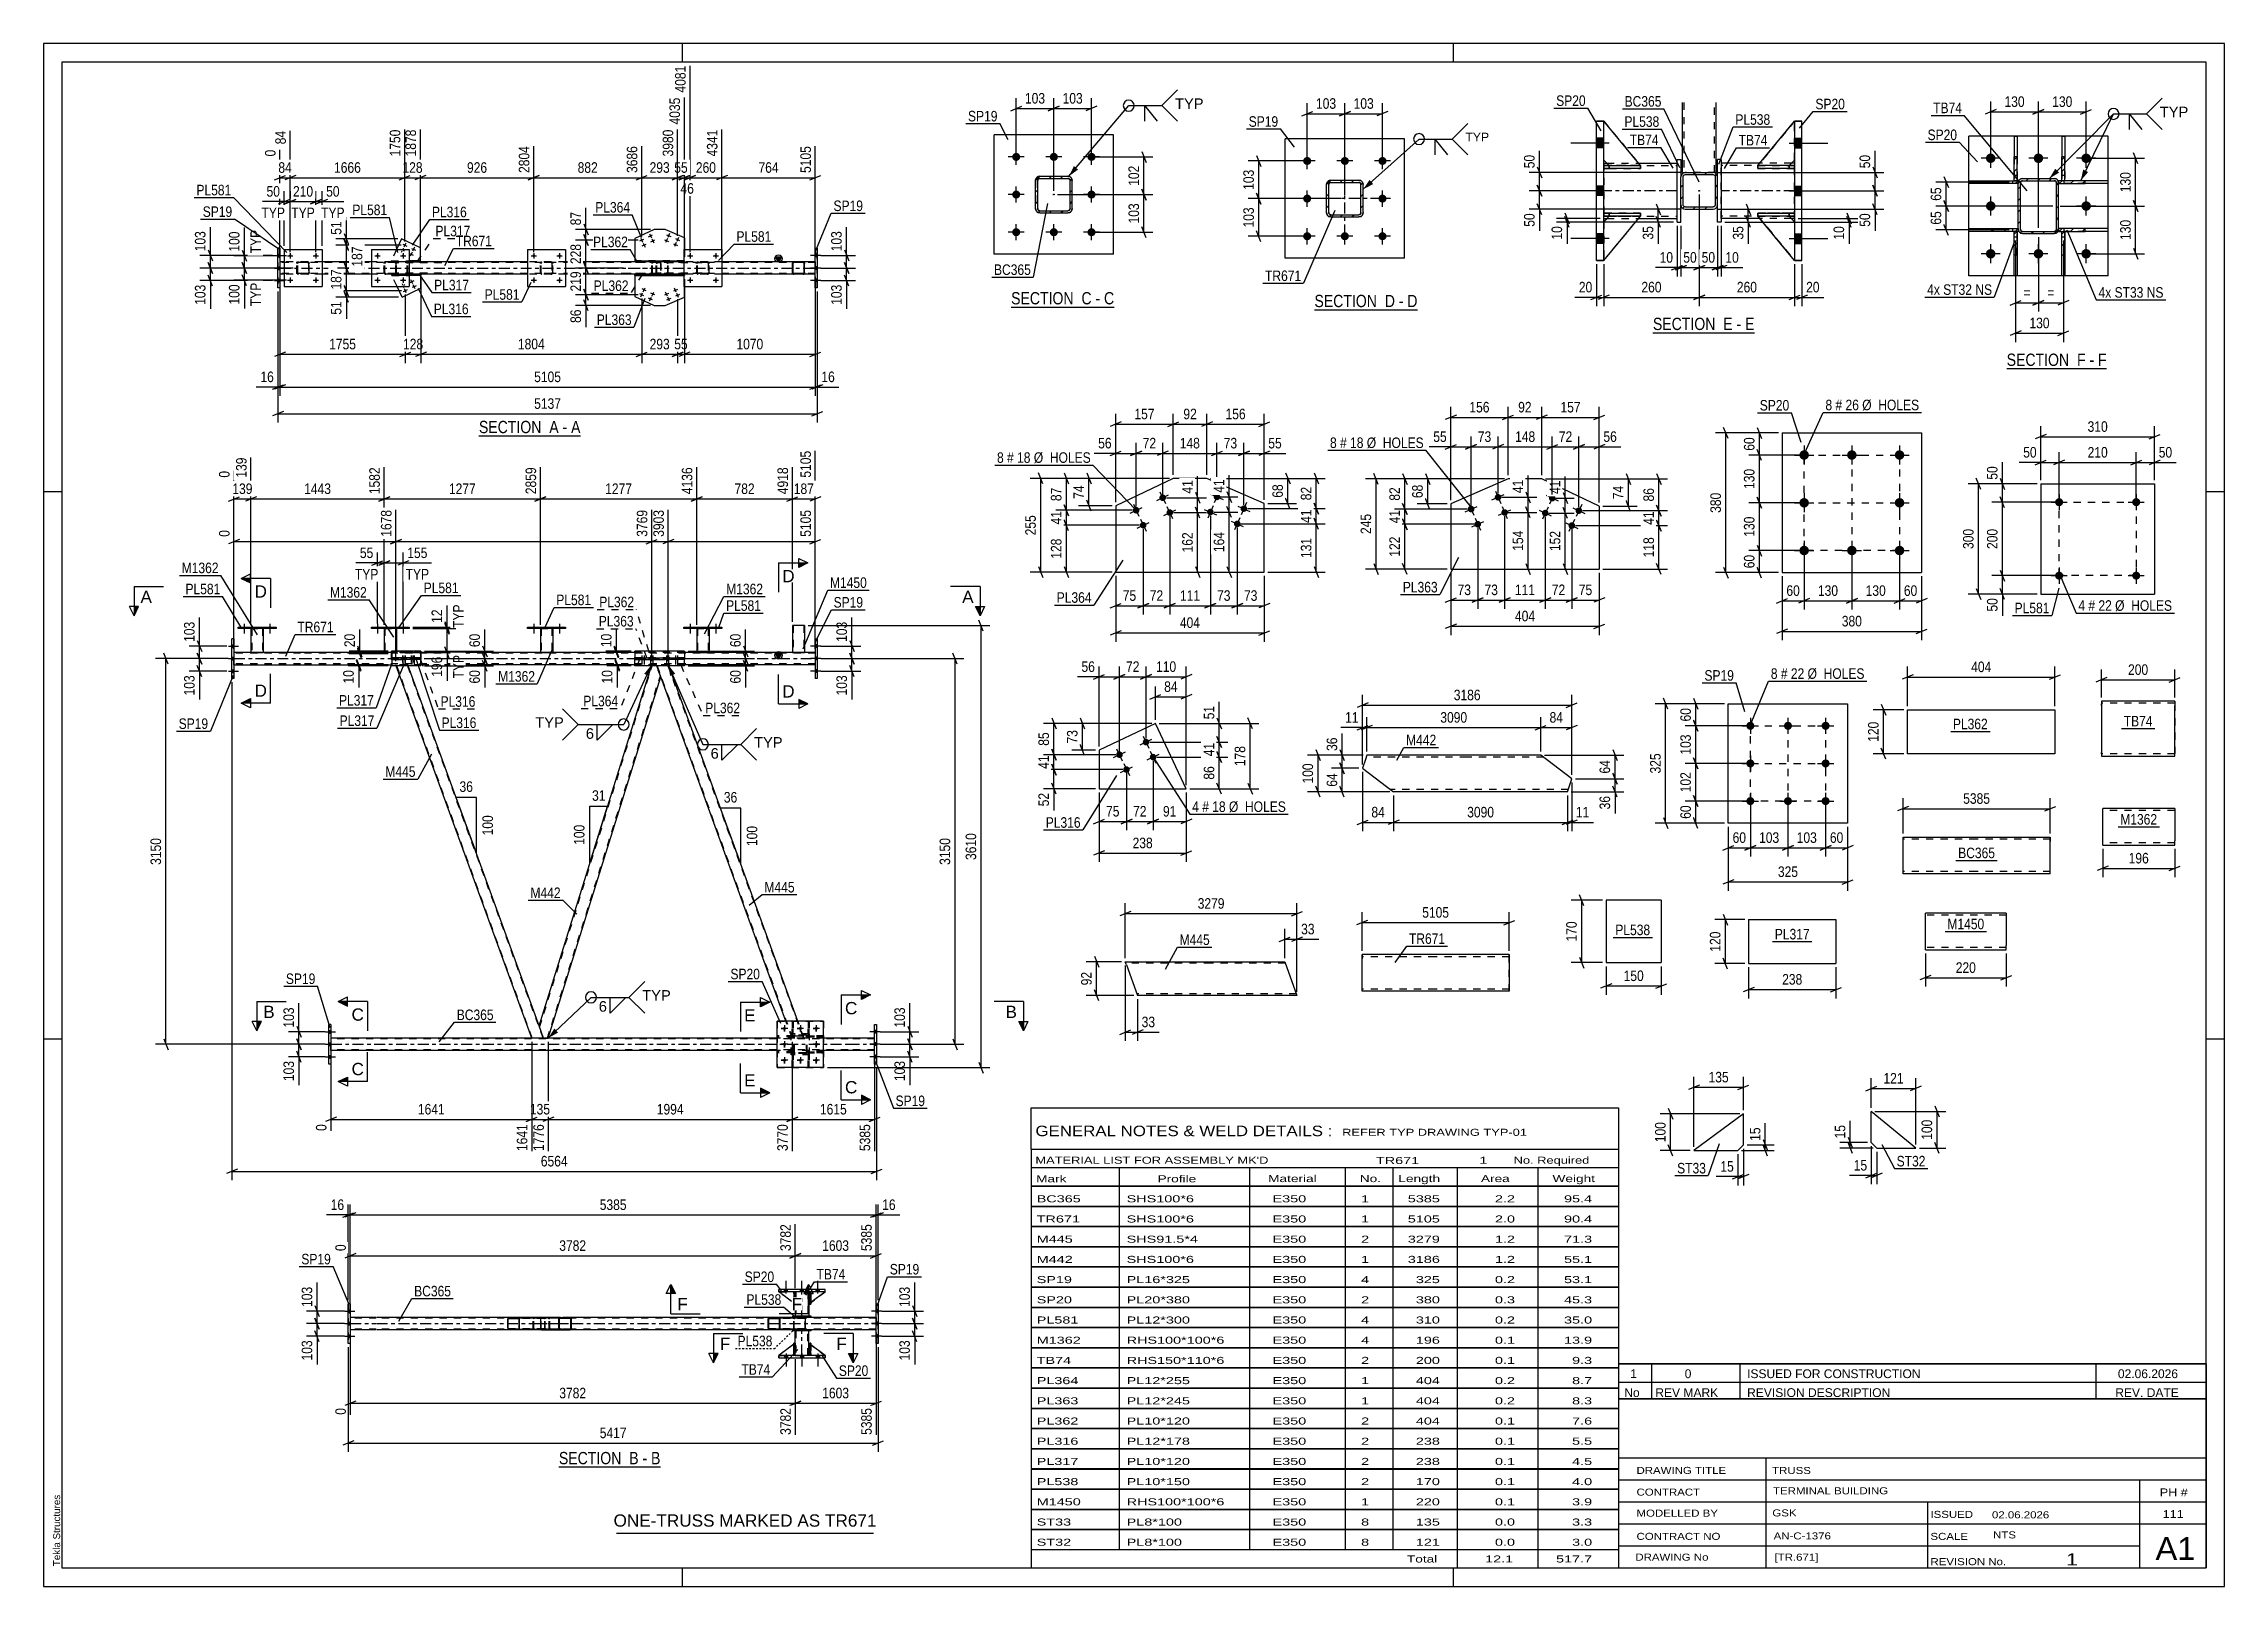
# Model space of a CAD drawing. Header units: millimetres. Extents: x 0 to 594, y 0 to 420.
import ezdxf

# ---------------------------------------------------------------- set-up
doc = ezdxf.new("R2010")
doc.units = ezdxf.units.MM
for name, pattern in [('DXK_LINE_DOT2', [3.9198, 1.9599, -1.9599]), ('DXK_LINE_DOT3', [5.9187, 2.979, -0.9799, 0.9799, -0.9799]), ('DXK_LINE_DOT4', [0.9408, 0.4704, -0.4704])]:
    doc.linetypes.add(name, pattern=pattern)
doc.styles.add('Arial', font='arial.ttf', dxfattribs={"height": 0.2})
doc.styles.add('Arial Narrow', font='ARIALN.TTF', dxfattribs={"height": 0.2})

# ---------------------------------------------------------------- blocks, each defined once
blk = doc.blocks.new('Unknown-570345859-1135')
at = {"color": 5, "linetype": 'Continuous'}
for p, q in [((594, 420), (0, 420)), ((0, 420), (0, 0)), ((174, 415), (174, 420)), ((384, 415), (384, 420)), ((594, 0), (594, 420)), ((589, 415), (5, 415)), ((5, 415), (5, 5)), ((589, 5), (589, 415)), ((5, 298), (0, 298)), ((594, 298), (589, 298)), ((5, 149), (0, 149)), ((594, 149), (589, 149)), ((0, 0), (594, 0)), ((5, 5), (589, 5)), ((174, 0), (174, 5)), ((384, 0), (384, 5))]:
    blk.add_line(p, q, dxfattribs=at)
at = {"color": 174, "linetype": 'Continuous', "style": 'Arial'}
blk.add_text('Tekla Structures', height=1.9102, rotation=90, dxfattribs=at).set_placement((4.5, 5.5))
blk = doc.blocks.new('Unknown-570345859-11 - 4069')
at = {"color": 6, "linetype": 'Continuous'}
blk.add_line((118.58, 313.21), (146.22, 313.21), dxfattribs=at)
at = {"color": 0, "linetype": 'Continuous'}
blk.add_wipeout([(136.69, 313.96), (136.69, 317.46), (118.58, 317.46), (118.58, 313.96)], dxfattribs=at)
blk.add_wipeout([(140.29, 313.96), (140.29, 317.46), (137.74, 317.46), (137.74, 313.96)], dxfattribs=at)
at = {"color": 7, "linetype": 'Continuous', "style": 'Arial Narrow'}
blk.add_text('SECTION ', height=3.34, dxfattribs=at).set_placement((118.58, 313.96))
at = {"color": 0, "linetype": 'Continuous'}
blk.add_wipeout([(142.62, 313.96), (142.62, 317.46), (141.34, 317.46), (141.34, 313.96)], dxfattribs=at)
at = {"color": 7, "linetype": 'Continuous', "style": 'Arial Narrow'}
blk.add_text('A', height=3.34, dxfattribs=at).set_placement((137.74, 313.96))
at = {"color": 0, "linetype": 'Continuous'}
blk.add_wipeout([(146.22, 313.96), (146.22, 317.46), (143.67, 317.46), (143.67, 313.96)], dxfattribs=at)
at = {"color": 7, "linetype": 'Continuous', "style": 'Arial Narrow'}
for s, p in [('-', (141.34, 313.96)), ('A', (143.67, 313.96))]:
    blk.add_text(s, height=3.34, dxfattribs=at).set_placement(p)
blk = doc.blocks.new('Unknown-570345859-12 - 5354')
at = {"color": 6, "linetype": 'Continuous'}
blk.add_line((140.36, 32.5), (168, 32.5), dxfattribs=at)
at = {"color": 0, "linetype": 'Continuous'}
blk.add_wipeout([(158.46, 33.25), (158.46, 36.75), (140.36, 36.75), (140.36, 33.25)], dxfattribs=at)
blk.add_wipeout([(162.07, 33.25), (162.07, 36.75), (159.51, 36.75), (159.51, 33.25)], dxfattribs=at)
at = {"color": 7, "linetype": 'Continuous', "style": 'Arial Narrow'}
blk.add_text('SECTION ', height=3.34, dxfattribs=at).set_placement((140.36, 33.25))
at = {"color": 0, "linetype": 'Continuous'}
blk.add_wipeout([(164.4, 33.25), (164.4, 36.75), (163.12, 36.75), (163.12, 33.25)], dxfattribs=at)
at = {"color": 7, "linetype": 'Continuous', "style": 'Arial Narrow'}
blk.add_text('B', height=3.34, dxfattribs=at).set_placement((159.51, 33.25))
at = {"color": 0, "linetype": 'Continuous'}
blk.add_wipeout([(168, 33.25), (168, 36.75), (165.45, 36.75), (165.45, 33.25)], dxfattribs=at)
at = {"color": 7, "linetype": 'Continuous', "style": 'Arial Narrow'}
for s, p in [('B', (165.45, 33.25)), ('-', (163.12, 33.25))]:
    blk.add_text(s, height=3.34, dxfattribs=at).set_placement(p)
blk = doc.blocks.new('Unknown-570345859-13 - 5630')
at = {"color": 6, "linetype": 'Continuous'}
blk.add_line((263.53, 348.27), (291.6, 348.27), dxfattribs=at)
at = {"color": 0, "linetype": 'Continuous'}
blk.add_wipeout([(281.64, 349.02), (281.64, 352.52), (263.53, 352.52), (263.53, 349.02)], dxfattribs=at)
blk.add_wipeout([(285.46, 349.02), (285.46, 352.52), (282.69, 352.52), (282.69, 349.02)], dxfattribs=at)
at = {"color": 7, "linetype": 'Continuous', "style": 'Arial Narrow'}
blk.add_text('SECTION ', height=3.34, dxfattribs=at).set_placement((263.53, 349.02))
at = {"color": 0, "linetype": 'Continuous'}
blk.add_wipeout([(287.78, 349.02), (287.78, 352.52), (286.51, 352.52), (286.51, 349.02)], dxfattribs=at)
at = {"color": 7, "linetype": 'Continuous', "style": 'Arial Narrow'}
blk.add_text('C', height=3.34, dxfattribs=at).set_placement((282.69, 349.02))
at = {"color": 0, "linetype": 'Continuous'}
blk.add_wipeout([(291.6, 349.02), (291.6, 352.52), (288.83, 352.52), (288.83, 349.02)], dxfattribs=at)
at = {"color": 7, "linetype": 'Continuous', "style": 'Arial Narrow'}
for s, p in [('-', (286.51, 349.02)), ('C', (288.83, 349.02))]:
    blk.add_text(s, height=3.34, dxfattribs=at).set_placement(p)
blk = doc.blocks.new('Unknown-570345859-14 - 3728')
at = {"color": 6, "linetype": 'Continuous'}
blk.add_line((346.15, 347.52), (374.22, 347.52), dxfattribs=at)
at = {"color": 0, "linetype": 'Continuous'}
blk.add_wipeout([(364.26, 348.27), (364.26, 351.77), (346.15, 351.77), (346.15, 348.27)], dxfattribs=at)
blk.add_wipeout([(368.08, 348.27), (368.08, 351.77), (365.31, 351.77), (365.31, 348.27)], dxfattribs=at)
at = {"color": 7, "linetype": 'Continuous', "style": 'Arial Narrow'}
blk.add_text('SECTION ', height=3.34, dxfattribs=at).set_placement((346.15, 348.27))
at = {"color": 0, "linetype": 'Continuous'}
blk.add_wipeout([(370.4, 348.27), (370.4, 351.77), (369.13, 351.77), (369.13, 348.27)], dxfattribs=at)
at = {"color": 7, "linetype": 'Continuous', "style": 'Arial Narrow'}
blk.add_text('D', height=3.34, dxfattribs=at).set_placement((365.31, 348.27))
at = {"color": 0, "linetype": 'Continuous'}
blk.add_wipeout([(374.22, 348.27), (374.22, 351.77), (371.45, 351.77), (371.45, 348.27)], dxfattribs=at)
at = {"color": 7, "linetype": 'Continuous', "style": 'Arial Narrow'}
for s, p in [('D', (371.45, 348.27)), ('-', (369.13, 348.27))]:
    blk.add_text(s, height=3.34, dxfattribs=at).set_placement(p)
blk = doc.blocks.new('Unknown-570345859-15 - 3411')
at = {"color": 6, "linetype": 'Continuous'}
blk.add_line((438.35, 341.28), (466, 341.28), dxfattribs=at)
at = {"color": 0, "linetype": 'Continuous'}
blk.add_wipeout([(456.46, 342.03), (456.46, 345.53), (438.35, 345.53), (438.35, 342.03)], dxfattribs=at)
blk.add_wipeout([(460.07, 342.03), (460.07, 345.53), (457.51, 345.53), (457.51, 342.03)], dxfattribs=at)
at = {"color": 7, "linetype": 'Continuous', "style": 'Arial Narrow'}
blk.add_text('SECTION ', height=3.34, dxfattribs=at).set_placement((438.35, 342.03))
at = {"color": 0, "linetype": 'Continuous'}
blk.add_wipeout([(462.39, 342.03), (462.39, 345.53), (461.12, 345.53), (461.12, 342.03)], dxfattribs=at)
at = {"color": 7, "linetype": 'Continuous', "style": 'Arial Narrow'}
blk.add_text('E', height=3.34, dxfattribs=at).set_placement((457.51, 342.03))
at = {"color": 0, "linetype": 'Continuous'}
blk.add_wipeout([(466, 342.03), (466, 345.53), (463.44, 345.53), (463.44, 342.03)], dxfattribs=at)
at = {"color": 7, "linetype": 'Continuous', "style": 'Arial Narrow'}
for s, p in [('E', (463.44, 342.03)), ('-', (461.12, 342.03))]:
    blk.add_text(s, height=3.34, dxfattribs=at).set_placement(p)
blk = doc.blocks.new('Unknown-570345859-16 - 3104')
at = {"color": 6, "linetype": 'Continuous'}
blk.add_line((534.7, 331.52), (561.92, 331.52), dxfattribs=at)
at = {"color": 0, "linetype": 'Continuous'}
blk.add_wipeout([(552.81, 332.27), (552.81, 335.77), (534.7, 335.77), (534.7, 332.27)], dxfattribs=at)
blk.add_wipeout([(556.2, 332.27), (556.2, 335.77), (553.86, 335.77), (553.86, 332.27)], dxfattribs=at)
at = {"color": 7, "linetype": 'Continuous', "style": 'Arial Narrow'}
blk.add_text('SECTION ', height=3.34, dxfattribs=at).set_placement((534.7, 332.27))
at = {"color": 0, "linetype": 'Continuous'}
blk.add_wipeout([(558.52, 332.27), (558.52, 335.77), (557.25, 335.77), (557.25, 332.27)], dxfattribs=at)
at = {"color": 7, "linetype": 'Continuous', "style": 'Arial Narrow'}
blk.add_text('F', height=3.34, dxfattribs=at).set_placement((553.86, 332.27))
at = {"color": 0, "linetype": 'Continuous'}
blk.add_wipeout([(561.92, 332.27), (561.92, 335.77), (559.57, 335.77), (559.57, 332.27)], dxfattribs=at)
at = {"color": 7, "linetype": 'Continuous', "style": 'Arial Narrow'}
for s, p in [('-', (557.25, 332.27)), ('F', (559.57, 332.27))]:
    blk.add_text(s, height=3.34, dxfattribs=at).set_placement(p)
blk = doc.blocks.new('Part-570345859-2726 - 2710')
at = {"color": 2, "linetype": 'Continuous'}
for p, q in [((497.83, 120.82), (497.83, 129.32)), ((509.92, 119.32), (497.83, 129.32)), ((499.33, 119.32), (497.83, 120.82)), ((499.33, 119.32), (509.92, 119.32))]:
    blk.add_line(p, q, dxfattribs=at)
blk = doc.blocks.new('Part-570345859-5773 - 5767')
at = {"color": 2, "linetype": 'Continuous'}
for p, q in [((360.39, 226.31), (360.02, 225.11)), ((387.71, 226.31), (360.39, 226.31)), ((407.81, 226.31), (387.81, 226.31)), ((416.23, 219.89), (407.81, 226.31)), ((360.02, 225.11), (359.28, 222.74)), ((359.28, 222.74), (367.71, 216.31)), ((415.12, 216.31), (416.23, 219.89)), ((387.71, 216.31), (367.71, 216.31)), ((415.12, 216.31), (387.81, 216.31))]:
    blk.add_line(p, q, dxfattribs=at)
at = {"color": 7, "linetype": 'DXK_LINE_DOT2'}
for p, q in [((387.71, 225.71), (360.2, 225.71)), ((408.59, 225.71), (387.81, 225.71)), ((387.71, 216.91), (366.92, 216.91)), ((415.3, 216.91), (387.81, 216.91))]:
    blk.add_line(p, q, dxfattribs=at)
blk = doc.blocks.new('Bolt-570345859-4211 - 4069')
at = {"linetype": 'Continuous'}
for points in [[(67.54, 355.58, -1), (66.8, 355.58, -1)], [(74.54, 355.58, -1), (73.8, 355.58, -1)]]:
    blk.add_hatch(color=1, dxfattribs=at).paths.add_polyline_path(points)
at = {"color": 1, "linetype": 'Continuous'}
for p, q in [((66.44, 355.58), (67.9, 355.58)), ((67.17, 356.31), (67.17, 354.85)), ((73.44, 355.58), (74.9, 355.58)), ((74.17, 356.31), (74.17, 354.85))]:
    blk.add_line(p, q, dxfattribs=at)
blk = doc.blocks.new('Part-570345859-4155 - 4069')
at = {"color": 2, "linetype": 'Continuous'}
for p, q in [((203.99, 360.33), (203.96, 360.18)), ((203.96, 357.65), (203.96, 360.18)), ((203.96, 357.65), (203.99, 357.49)), ((204.16, 360.18), (204.17, 360.26)), ((204.16, 357.65), (204.16, 360.18)), ((204.17, 357.57), (204.16, 357.65)), ((204.17, 360.26), (204.22, 360.32)), ((204.22, 357.5), (204.17, 357.57)), ((204.36, 360.58), (204.2, 360.55)), ((204.2, 357.28), (204.36, 357.25)), ((204.22, 360.32), (204.28, 360.36)), ((204.28, 357.46), (204.22, 357.5)), ((204.28, 360.36), (204.36, 360.38)), ((204.36, 357.45), (204.28, 357.46)), ((206.89, 360.58), (204.36, 360.58)), ((206.89, 360.38), (204.36, 360.38)), ((206.89, 357.45), (204.36, 357.45)), ((206.89, 357.25), (204.36, 357.25)), ((207.04, 360.55), (206.89, 360.58)), ((206.89, 360.38), (206.97, 360.36)), ((206.97, 357.46), (206.89, 357.45)), ((206.89, 357.25), (207.04, 357.28)), ((206.97, 360.36), (207.03, 360.32)), ((207.03, 357.5), (206.97, 357.46)), ((207.03, 360.32), (207.07, 360.26)), ((207.07, 357.57), (207.03, 357.5)), ((207.07, 360.26), (207.09, 360.18)), ((207.09, 357.65), (207.07, 357.57)), ((207.09, 360.18), (207.09, 357.65)), ((207.29, 360.18), (207.26, 360.33)), ((207.26, 357.49), (207.29, 357.65)), ((207.29, 357.65), (207.29, 360.18))]:
    blk.add_line(p, q, dxfattribs=at)
at = {"color": 7, "linetype": 'DXK_LINE_DOT2'}
for p, q in [((203.96, 360.18), (203.99, 360.33)), ((203.99, 357.49), (203.96, 357.65)), ((204.2, 360.55), (204.36, 360.58)), ((204.36, 357.25), (204.2, 357.28)), ((206.89, 360.58), (207.04, 360.55)), ((207.04, 357.28), (206.89, 357.25)), ((207.26, 360.33), (207.29, 360.18)), ((207.29, 357.65), (207.26, 357.49))]:
    blk.add_line(p, q, dxfattribs=at)
at = {"color": 2, "linetype": 'Continuous'}
for centre, start, end in [((204.36, 360.18), 112.49999, 157.49999), ((204.36, 357.65), 202.49999, 247.49999), ((206.89, 360.18), 22.49999, 67.49999), ((206.89, 357.65), 292.49999, 337.49999)]:
    blk.add_arc(centre, 0.4, start, end, dxfattribs=at)
at = {"color": 7, "linetype": 'DXK_LINE_DOT2'}
for centre, start, end in [((204.36, 360.18), 112.49999, 157.49999), ((204.36, 357.65), 202.49999, 247.49999), ((206.89, 360.18), 22.49999, 67.49999), ((206.89, 357.65), 292.49999, 337.49999)]:
    blk.add_arc(centre, 0.4, start, end, dxfattribs=at)
blk = doc.blocks.new('Part-570345859-4205 - 4069')
at = {"color": 7, "linetype": 'DXK_LINE_DOT2'}
for p, q in [((69, 360.18), (69.03, 360.33)), ((69.03, 360.33), (69, 360.18)), ((69, 357.65), (69, 360.18)), ((69.03, 357.49), (69, 357.65)), ((69, 357.65), (69.03, 357.49)), ((69.2, 360.18), (69.22, 360.26)), ((69.2, 357.65), (69.2, 360.18)), ((69.22, 357.57), (69.2, 357.65)), ((69.22, 360.26), (69.26, 360.32)), ((69.26, 357.5), (69.22, 357.57)), ((69.25, 360.55), (69.4, 360.58)), ((69.4, 360.58), (69.25, 360.55)), ((69.4, 357.25), (69.25, 357.28)), ((69.25, 357.28), (69.4, 357.25)), ((69.26, 360.32), (69.33, 360.36)), ((69.33, 357.46), (69.26, 357.5)), ((69.33, 360.36), (69.4, 360.38)), ((69.4, 357.45), (69.33, 357.46)), ((71.94, 360.58), (69.4, 360.58)), ((71.94, 360.38), (69.4, 360.38)), ((71.94, 357.45), (69.4, 357.45)), ((71.94, 357.25), (69.4, 357.25)), ((71.94, 360.58), (72.09, 360.55)), ((72.09, 360.55), (71.94, 360.58)), ((71.94, 360.38), (72.01, 360.36)), ((72.01, 357.46), (71.94, 357.45)), ((72.09, 357.28), (71.94, 357.25)), ((71.94, 357.25), (72.09, 357.28)), ((72.01, 360.36), (72.08, 360.32)), ((72.08, 357.5), (72.01, 357.46)), ((72.08, 360.32), (72.12, 360.26)), ((72.12, 357.57), (72.08, 357.5)), ((72.12, 360.26), (72.14, 360.18)), ((72.14, 357.65), (72.12, 357.57)), ((72.14, 360.18), (72.14, 357.65)), ((72.31, 360.33), (72.34, 360.18)), ((72.34, 360.18), (72.31, 360.33)), ((72.34, 357.65), (72.31, 357.49)), ((72.31, 357.49), (72.34, 357.65)), ((72.34, 357.65), (72.34, 360.18))]:
    blk.add_line(p, q, dxfattribs=at)
at = {"color": 7, "linetype": 'DXK_LINE_DOT3'}
blk.add_line((70.67, 358.91), (70.67, 358.91), dxfattribs=at)
at = {"color": 7, "linetype": 'DXK_LINE_DOT2'}
for centre, start, end in [((69.4, 360.18), 112.49999, 157.49999), ((69.4, 360.18), 112.49999, 157.49999), ((69.4, 357.65), 202.49999, 247.49999), ((69.4, 357.65), 202.49999, 247.49999), ((71.94, 360.18), 22.49999, 67.49999), ((71.94, 360.18), 22.49999, 67.49999), ((71.94, 357.65), 292.49999, 337.49999), ((71.94, 357.65), 292.49999, 337.49999)]:
    blk.add_arc(centre, 0.4, start, end, dxfattribs=at)
blk = doc.blocks.new('Bolt-570345859-4141 - 4069')
at = {"linetype": 'Continuous'}
for points in [[(162.64, 351.75, -1), (163.18, 351.49, -1)], [(163.28, 353.1, -1), (163.82, 352.85, -1)], [(165.05, 350.61, -1), (165.59, 350.35, -1)], [(165.69, 351.96, -1), (166.23, 351.71, -1)]]:
    blk.add_hatch(color=1, dxfattribs=at).paths.add_polyline_path(points)
at = {"color": 1, "linetype": 'Continuous'}
for p, q in [((163.45, 351.36), (162.37, 351.87)), ((162.65, 351.08), (163.17, 352.16)), ((164.09, 352.72), (163.01, 353.23)), ((163.29, 352.43), (163.81, 353.52)), ((165.86, 350.22), (164.78, 350.74)), ((165.06, 349.94), (165.58, 351.02)), ((166.5, 351.58), (165.42, 352.09)), ((165.71, 351.29), (166.22, 352.38))]:
    blk.add_line(p, q, dxfattribs=at)
blk = doc.blocks.new('Bolt-570345859-4085 - 4069')
at = {"linetype": 'Continuous'}
for points in [[(98.24, 352.55, -1), (98.78, 352.81, -1)], [(100.01, 355.05, -1), (100.56, 355.31, -1)], [(100.65, 353.69, -1), (101.2, 353.95, -1)]]:
    blk.add_hatch(color=1, dxfattribs=at).paths.add_polyline_path(points)
at = {"color": 1, "linetype": 'Continuous'}
for p, q in [((97.33, 353.78), (97.69, 353.95)), ((97.62, 354.58), (97.79, 354.22)), ((98.13, 353.5), (97.96, 353.86)), ((99.06, 352.94), (97.97, 352.43)), ((98.42, 354.3), (98.05, 354.12)), ((98.77, 352.14), (98.26, 353.23)), ((100.83, 355.43), (99.74, 354.92)), ((100.54, 354.64), (100.03, 355.72)), ((101.47, 354.08), (100.38, 353.57)), ((101.18, 353.28), (100.67, 354.36))]:
    blk.add_line(p, q, dxfattribs=at)
blk = doc.blocks.new('Bolt-570345859-4137 - 4069')
at = {"linetype": 'Continuous'}
for points in [[(210.73, 361.96), (210.73, 362.7), (210.19, 362.7), (210.19, 361.96)], [(210.73, 361.96), (210.73, 362.7), (210.19, 362.7), (210.19, 361.96)], [(210.73, 361.96), (210.73, 362.7), (210.19, 362.7), (210.19, 361.96)], [(210.73, 358.55), (210.73, 359.28), (210.19, 359.28), (210.19, 358.55)], [(210.73, 358.55), (210.73, 359.28), (210.19, 359.28), (210.19, 358.55)], [(210.73, 355.13), (210.73, 355.86), (210.19, 355.86), (210.19, 355.13)], [(210.73, 355.13), (210.73, 355.86), (210.19, 355.86), (210.19, 355.13)], [(210.73, 355.13), (210.73, 355.86), (210.19, 355.86), (210.19, 355.13)]]:
    blk.add_hatch(color=1, dxfattribs=at).paths.add_polyline_path(points)
at = {"color": 1, "linetype": 'Continuous'}
for p, q in [((210.73, 362.7), (210.19, 362.7)), ((210.73, 362.7), (210.19, 362.7)), ((210.73, 362.7), (210.19, 362.7)), ((211.69, 362.33), (208.93, 362.33)), ((211.69, 362.33), (208.93, 362.33)), ((211.69, 362.33), (208.93, 362.33)), ((211.69, 358.91), (208.93, 358.91)), ((211.69, 358.91), (208.93, 358.91)), ((210.73, 361.96), (210.19, 361.96)), ((210.73, 361.96), (210.19, 361.96)), ((210.73, 361.96), (210.19, 361.96)), ((210.73, 359.28), (210.19, 359.28)), ((210.73, 359.28), (210.19, 359.28)), ((210.73, 358.55), (210.19, 358.55)), ((210.73, 358.55), (210.19, 358.55)), ((211.69, 355.5), (208.93, 355.5)), ((211.69, 355.5), (208.93, 355.5)), ((211.69, 355.5), (208.93, 355.5)), ((210.73, 355.86), (210.19, 355.86)), ((210.73, 355.86), (210.19, 355.86)), ((210.73, 355.86), (210.19, 355.86)), ((210.73, 355.13), (210.19, 355.13)), ((210.73, 355.13), (210.19, 355.13)), ((210.73, 355.13), (210.19, 355.13))]:
    blk.add_line(p, q, dxfattribs=at)
blk = doc.blocks.new('Part-570345859-4092 - 4069')
at = {"color": 7, "linetype": 'DXK_LINE_DOT2'}
for p, q in [((94.86, 356.91), (94.86, 357.25)), ((94.86, 357.25), (99.6, 357.25)), ((94.86, 356.91), (99.6, 356.91))]:
    blk.add_line(p, q, dxfattribs=at)
at = {"color": 2, "linetype": 'Continuous'}
for p, q in [((102.78, 357.25), (99.6, 357.25)), ((102.78, 356.91), (99.6, 356.91)), ((102.78, 357.25), (102.78, 356.91))]:
    blk.add_line(p, q, dxfattribs=at)
blk = doc.blocks.new('Bolt-570345859-4136 - 4069')
at = {"linetype": 'Continuous'}
for points in [[(91.3, 355.58, -1), (90.57, 355.58, -1)], [(98.3, 355.58, -1), (97.57, 355.58, -1)]]:
    blk.add_hatch(color=1, dxfattribs=at).paths.add_polyline_path(points)
at = {"color": 1, "linetype": 'Continuous'}
for p, q in [((90.2, 355.58), (91.67, 355.58)), ((90.94, 356.31), (90.94, 354.85)), ((97.2, 355.58), (98.67, 355.58)), ((97.94, 356.31), (97.94, 354.85))]:
    blk.add_line(p, q, dxfattribs=at)
blk = doc.blocks.new('Part-570345859-4097 - 4069')
at = {"color": 7, "linetype": 'DXK_LINE_DOT2'}
for p, q in [((96.12, 363.91), (94.7, 360.91)), ((94.7, 360.91), (102.63, 360.91))]:
    blk.add_line(p, q, dxfattribs=at)
at = {"color": 2, "linetype": 'Continuous'}
for p, q in [((97.51, 366.84), (96.12, 363.91)), ((102.63, 364.42), (97.51, 366.84)), ((102.63, 360.91), (102.63, 364.42))]:
    blk.add_line(p, q, dxfattribs=at)
blk = doc.blocks.new('Part-570345859-4113 - 4069')
at = {"linetype": 'Continuous'}
blk.add_hatch(color=2, dxfattribs=at).paths.add_polyline_path([(200.19, 360.58), (199.39, 361.98), (200.99, 361.98)])
at = {"color": 2, "linetype": 'Continuous'}
for p, q in [((65.5, 360.58), (64.36, 360.58)), ((65.5, 357.25), (64.36, 357.25)), ((82.5, 360.58), (75.84, 360.58)), ((82.5, 357.25), (75.84, 357.25)), ((89.27, 360.58), (82.6, 360.58)), ((89.27, 357.25), (82.6, 357.25)), ((131.84, 360.58), (102.63, 360.58)), ((131.84, 357.25), (102.78, 357.25)), ((161.05, 360.58), (142.17, 360.58)), ((161.06, 357.25), (142.17, 357.25)), ((210.19, 360.58), (184.74, 360.58)), ((204.35, 357.25), (184.74, 357.25)), ((200.19, 360.58), (199.39, 361.98)), ((199.39, 361.98), (200.99, 361.98)), ((200.99, 361.98), (200.19, 360.58)), ((210.19, 357.25), (206.9, 357.25))]:
    blk.add_line(p, q, dxfattribs=at)
at = {"color": 7, "linetype": 'DXK_LINE_DOT2'}
for p, q in [((64.36, 360.58), (64.36, 357.25)), ((82.5, 360.38), (64.36, 360.38)), ((82.5, 357.45), (64.36, 357.45)), ((75.84, 360.58), (65.5, 360.58)), ((75.84, 357.25), (65.5, 357.25)), ((210.19, 360.38), (82.6, 360.38)), ((210.19, 357.45), (82.6, 357.45)), ((102.63, 360.58), (89.27, 360.58)), ((102.78, 357.25), (89.27, 357.25)), ((142.17, 360.58), (131.84, 360.58)), ((142.17, 357.25), (131.84, 357.25)), ((184.74, 360.58), (161.05, 360.58)), ((184.74, 357.25), (161.06, 357.25)), ((206.9, 357.25), (204.35, 357.25)), ((210.19, 357.25), (210.19, 360.58)), ((210.19, 360.58), (210.19, 360.58)), ((210.19, 360.58), (210.19, 357.25)), ((210.19, 360.38), (210.19, 360.38)), ((210.19, 357.45), (210.19, 357.45)), ((210.19, 357.25), (210.19, 357.25))]:
    blk.add_line(p, q, dxfattribs=at)
at = {"color": 7, "linetype": 'DXK_LINE_DOT3'}
for p, q in [((64.36, 358.91), (82.5, 358.91)), ((82.6, 358.91), (210.19, 358.91))]:
    blk.add_line(p, q, dxfattribs=at)
at = {"color": 2, "linetype": 'Continuous'}
blk.add_circle((200.19, 361.48), 1, dxfattribs=at)
blk = doc.blocks.new('Bolt-570345859-4114 - 4069')
at = {"linetype": 'Continuous'}
for points in [[(64.36, 361.96), (64.36, 362.7), (63.83, 362.7), (63.83, 361.96)], [(64.36, 361.96), (64.36, 362.7), (63.83, 362.7), (63.83, 361.96)], [(64.36, 361.96), (64.36, 362.7), (63.83, 362.7), (63.83, 361.96)], [(64.36, 358.55), (64.36, 359.28), (63.83, 359.28), (63.83, 358.55)], [(64.36, 358.55), (64.36, 359.28), (63.83, 359.28), (63.83, 358.55)], [(64.36, 355.13), (64.36, 355.86), (63.83, 355.86), (63.83, 355.13)], [(64.36, 355.13), (64.36, 355.86), (63.83, 355.86), (63.83, 355.13)], [(64.36, 355.13), (64.36, 355.86), (63.83, 355.86), (63.83, 355.13)]]:
    blk.add_hatch(color=1, dxfattribs=at).paths.add_polyline_path(points)
at = {"color": 1, "linetype": 'Continuous'}
for p, q in [((63.83, 362.7), (64.36, 362.7)), ((63.83, 362.7), (64.36, 362.7)), ((63.83, 362.7), (64.36, 362.7)), ((62.86, 362.33), (65.63, 362.33)), ((62.86, 362.33), (65.63, 362.33)), ((62.86, 362.33), (65.63, 362.33)), ((62.86, 358.91), (65.63, 358.91)), ((62.86, 358.91), (65.63, 358.91)), ((63.83, 361.96), (64.36, 361.96)), ((63.83, 361.96), (64.36, 361.96)), ((63.83, 361.96), (64.36, 361.96)), ((63.83, 359.28), (64.36, 359.28)), ((63.83, 359.28), (64.36, 359.28)), ((63.83, 358.55), (64.36, 358.55)), ((63.83, 358.55), (64.36, 358.55)), ((62.86, 355.5), (65.63, 355.5)), ((62.86, 355.5), (65.63, 355.5)), ((62.86, 355.5), (65.63, 355.5)), ((63.83, 355.86), (64.36, 355.86)), ((63.83, 355.86), (64.36, 355.86)), ((63.83, 355.86), (64.36, 355.86)), ((63.83, 355.13), (64.36, 355.13)), ((63.83, 355.13), (64.36, 355.13)), ((63.83, 355.13), (64.36, 355.13))]:
    blk.add_line(p, q, dxfattribs=at)
blk = doc.blocks.new('Part-570345859-4128 - 4069')
at = {"color": 7, "linetype": 'DXK_LINE_DOT2'}
for p in [(102.78, 356.91), (96.27, 353.91)]:
    blk.add_line(p, (94.86, 356.91), dxfattribs=at)
at = {"color": 2, "linetype": 'Continuous'}
for p, q in [((102.78, 353.41), (102.78, 356.91)), ((97.66, 350.99), (96.27, 353.91)), ((97.66, 350.99), (102.78, 353.41))]:
    blk.add_line(p, q, dxfattribs=at)
blk = doc.blocks.new('Part-570345859-4197 - 4069')
at = {"color": 7, "linetype": 'DXK_LINE_DOT2'}
for p, q in [((177.9, 360.18), (177.93, 360.33)), ((177.93, 360.33), (177.9, 360.18)), ((177.9, 357.65), (177.9, 360.18)), ((177.93, 357.49), (177.9, 357.65)), ((177.9, 357.65), (177.93, 357.49)), ((178.1, 360.18), (178.12, 360.26)), ((178.1, 357.65), (178.1, 360.18)), ((178.12, 357.57), (178.1, 357.65)), ((178.12, 360.26), (178.16, 360.32)), ((178.16, 357.5), (178.12, 357.57)), ((178.15, 360.55), (178.3, 360.58)), ((178.3, 360.58), (178.15, 360.55)), ((178.3, 357.25), (178.15, 357.28)), ((178.15, 357.28), (178.3, 357.25)), ((178.16, 360.32), (178.23, 360.36)), ((178.23, 357.46), (178.16, 357.5)), ((178.23, 360.36), (178.3, 360.38)), ((178.3, 357.45), (178.23, 357.46)), ((180.84, 360.58), (178.3, 360.58)), ((180.84, 360.38), (178.3, 360.38)), ((180.84, 357.45), (178.3, 357.45)), ((180.84, 357.25), (178.3, 357.25)), ((180.84, 360.58), (180.99, 360.55)), ((180.99, 360.55), (180.84, 360.58)), ((180.84, 360.38), (180.91, 360.36)), ((180.91, 357.46), (180.84, 357.45)), ((180.99, 357.28), (180.84, 357.25)), ((180.84, 357.25), (180.99, 357.28)), ((180.91, 360.36), (180.98, 360.32)), ((180.98, 357.5), (180.91, 357.46)), ((180.98, 360.32), (181.02, 360.26)), ((181.02, 357.57), (180.98, 357.5)), ((181.02, 360.26), (181.04, 360.18)), ((181.04, 357.65), (181.02, 357.57)), ((181.04, 360.18), (181.04, 357.65)), ((181.21, 360.33), (181.24, 360.18)), ((181.24, 360.18), (181.21, 360.33)), ((181.24, 357.65), (181.21, 357.49)), ((181.21, 357.49), (181.24, 357.65)), ((181.24, 357.65), (181.24, 360.18))]:
    blk.add_line(p, q, dxfattribs=at)
at = {"color": 7, "linetype": 'DXK_LINE_DOT3'}
blk.add_line((179.57, 358.91), (179.57, 358.91), dxfattribs=at)
at = {"color": 7, "linetype": 'DXK_LINE_DOT2'}
for centre, start, end in [((178.3, 360.18), 112.49999, 157.49999), ((178.3, 360.18), 112.49999, 157.49999), ((178.3, 357.65), 202.49999, 247.49999), ((178.3, 357.65), 202.49999, 247.49999), ((180.84, 360.18), 22.49999, 67.49999), ((180.84, 360.18), 22.49999, 67.49999), ((180.84, 357.65), 292.49999, 337.49999), ((180.84, 357.65), 292.49999, 337.49999)]:
    blk.add_arc(centre, 0.4, start, end, dxfattribs=at)
blk = doc.blocks.new('Part-570345859-4133 - 4069')
at = {"color": 2, "linetype": 'Continuous'}
for p, q in [((161.06, 356.91), (161.06, 351.2)), ((161.06, 351.2), (166.28, 348.74)), ((169.34, 348.74), (174.53, 351.01)), ((174.53, 351.01), (174.53, 353.91)), ((166.28, 348.74), (169.34, 348.74))]:
    blk.add_line(p, q, dxfattribs=at)
at = {"color": 7, "linetype": 'DXK_LINE_DOT2'}
for p, q in [((174.53, 356.91), (161.06, 356.91)), ((174.53, 353.91), (174.53, 356.91))]:
    blk.add_line(p, q, dxfattribs=at)
blk = doc.blocks.new('Bolt-570345859-4134 - 4069')
at = {"linetype": 'Continuous'}
for points in [[(98.63, 365.02, -1), (98.09, 365.28, -1)], [(100.4, 362.52, -1), (99.86, 362.78, -1)], [(101.04, 363.88, -1), (100.5, 364.13, -1)]]:
    blk.add_hatch(color=1, dxfattribs=at).paths.add_polyline_path(points)
at = {"color": 1, "linetype": 'Continuous'}
for p, q in [((97.18, 364.05), (97.54, 363.88)), ((97.46, 363.25), (97.64, 363.61)), ((97.98, 364.33), (97.81, 363.97)), ((97.82, 365.4), (98.91, 364.89)), ((98.26, 363.54), (97.9, 363.71)), ((98.62, 365.69), (98.11, 364.61)), ((99.59, 362.91), (100.67, 362.39)), ((100.39, 363.19), (99.87, 362.11)), ((100.23, 364.26), (101.32, 363.75)), ((101.03, 364.55), (100.52, 363.46))]:
    blk.add_line(p, q, dxfattribs=at)
blk = doc.blocks.new('Bolt-570345859-4135 - 4069')
at = {"linetype": 'Continuous'}
for points in [[(91.3, 362.25, -1), (90.57, 362.25, -1)], [(98.3, 362.25, -1), (97.57, 362.25, -1)]]:
    blk.add_hatch(color=1, dxfattribs=at).paths.add_polyline_path(points)
at = {"color": 1, "linetype": 'Continuous'}
for p, q in [((90.94, 362.98), (90.94, 361.51)), ((97.94, 362.98), (97.94, 361.51)), ((90.2, 362.25), (91.67, 362.25)), ((97.2, 362.25), (98.67, 362.25))]:
    blk.add_line(p, q, dxfattribs=at)
blk = doc.blocks.new('Part-570345859-4202 - 4069')
at = {"color": 2, "linetype": 'Continuous'}
for p, q in [((174.4, 363.91), (174.4, 353.91)), ((174.4, 363.91), (184.74, 363.91)), ((184.74, 363.91), (184.74, 353.91)), ((174.4, 353.91), (184.74, 353.91))]:
    blk.add_line(p, q, dxfattribs=at)
blk = doc.blocks.new('Bolt-570345859-4138 - 4069')
at = {"linetype": 'Continuous'}
for points in [[(169.92, 366.25, -1), (169.37, 366.49, -1)], [(170.52, 367.62, -1), (169.97, 367.86, -1)], [(172.36, 365.18, -1), (171.81, 365.42, -1)], [(172.97, 366.55, -1), (172.42, 366.79, -1)]]:
    blk.add_hatch(color=1, dxfattribs=at).paths.add_polyline_path(points)
at = {"color": 1, "linetype": 'Continuous'}
for p, q in [((170.49, 368.29), (170.01, 367.19)), ((169.1, 366.61), (170.2, 366.13)), ((169.89, 366.92), (169.41, 365.82)), ((169.7, 367.98), (170.8, 367.5)), ((171.54, 365.54), (172.64, 365.06)), ((172.33, 365.85), (171.85, 364.75)), ((172.14, 366.91), (173.24, 366.43)), ((172.93, 367.22), (172.45, 366.12))]:
    blk.add_line(p, q, dxfattribs=at)
blk = doc.blocks.new('Bolt-570345859-4203 - 4069')
at = {"linetype": 'Continuous'}
for points in [[(176.44, 355.58, -1), (175.7, 355.58, -1)], [(183.44, 355.58, -1), (182.7, 355.58, -1)]]:
    blk.add_hatch(color=1, dxfattribs=at).paths.add_polyline_path(points)
at = {"color": 1, "linetype": 'Continuous'}
for p, q in [((175.34, 355.58), (176.8, 355.58)), ((176.07, 356.31), (176.07, 354.85)), ((182.34, 355.58), (183.8, 355.58)), ((183.07, 356.31), (183.07, 354.85))]:
    blk.add_line(p, q, dxfattribs=at)
blk = doc.blocks.new('Bolt-570345859-4139 - 4069')
at = {"linetype": 'Continuous'}
for points in [[(169.37, 351.66, -1), (169.92, 351.9, -1)], [(169.97, 350.29, -1), (170.52, 350.53, -1)], [(171.81, 352.73, -1), (172.36, 352.97, -1)], [(172.42, 351.35, -1), (172.96, 351.59, -1)]]:
    blk.add_hatch(color=1, dxfattribs=at).paths.add_polyline_path(points)
at = {"color": 1, "linetype": 'Continuous'}
for p, q in [((170.2, 352.02), (169.1, 351.54)), ((169.89, 351.23), (169.41, 352.33)), ((170.8, 350.65), (169.7, 350.17)), ((170.49, 349.86), (170.01, 350.96)), ((172.64, 353.09), (171.54, 352.61)), ((172.33, 352.3), (171.85, 353.4)), ((173.24, 351.71), (172.14, 351.23)), ((172.93, 350.92), (172.45, 352.02))]:
    blk.add_line(p, q, dxfattribs=at)
blk = doc.blocks.new('Bolt-570345859-4204 - 4069')
at = {"linetype": 'Continuous'}
for points in [[(176.44, 362.25, -1), (175.7, 362.25, -1)], [(183.44, 362.25, -1), (182.7, 362.25, -1)]]:
    blk.add_hatch(color=1, dxfattribs=at).paths.add_polyline_path(points)
at = {"color": 1, "linetype": 'Continuous'}
for p, q in [((176.07, 362.98), (176.07, 361.51)), ((183.07, 362.98), (183.07, 361.51)), ((175.34, 362.25), (176.8, 362.25)), ((182.34, 362.25), (183.8, 362.25))]:
    blk.add_line(p, q, dxfattribs=at)
blk = doc.blocks.new('Bolt-570345859-4140 - 4069')
at = {"linetype": 'Continuous'}
for points in [[(163.18, 366.66, -1), (162.64, 366.4, -1)], [(163.82, 365.3, -1), (163.28, 365.04, -1)], [(165.59, 367.8, -1), (165.05, 367.54, -1)], [(166.23, 366.44, -1), (165.69, 366.18, -1)]]:
    blk.add_hatch(color=1, dxfattribs=at).paths.add_polyline_path(points)
at = {"color": 1, "linetype": 'Continuous'}
for p, q in [((162.37, 366.27), (163.45, 366.78)), ((162.65, 367.07), (163.17, 365.99)), ((163.01, 364.92), (164.09, 365.43)), ((163.3, 365.71), (163.81, 364.63)), ((164.78, 367.41), (165.86, 367.93)), ((165.06, 368.21), (165.58, 367.13)), ((165.42, 366.06), (166.5, 366.57)), ((165.71, 366.86), (166.22, 365.77))]:
    blk.add_line(p, q, dxfattribs=at)
blk = doc.blocks.new('Bolt-570345859-4142 - 4069')
at = {"linetype": 'Continuous'}
for points in [[(133.87, 362.25, -1), (133.14, 362.25, -1)], [(140.87, 362.25, -1), (140.14, 362.25, -1)]]:
    blk.add_hatch(color=1, dxfattribs=at).paths.add_polyline_path(points)
at = {"color": 1, "linetype": 'Continuous'}
for p, q in [((133.5, 362.98), (133.5, 361.51)), ((140.5, 362.98), (140.5, 361.51)), ((132.77, 362.25), (134.24, 362.25)), ((139.77, 362.25), (141.24, 362.25))]:
    blk.add_line(p, q, dxfattribs=at)
blk = doc.blocks.new('Bolt-570345859-4143 - 4069')
at = {"linetype": 'Continuous'}
for points in [[(133.87, 355.58, -1), (133.14, 355.58, -1)], [(140.87, 355.58, -1), (140.14, 355.58, -1)]]:
    blk.add_hatch(color=1, dxfattribs=at).paths.add_polyline_path(points)
at = {"color": 1, "linetype": 'Continuous'}
for p, q in [((132.77, 355.58), (134.24, 355.58)), ((133.5, 356.31), (133.5, 354.85)), ((139.77, 355.58), (141.24, 355.58)), ((140.5, 356.31), (140.5, 354.85))]:
    blk.add_line(p, q, dxfattribs=at)
blk = doc.blocks.new('Bolt-570345859-4212 - 4069')
at = {"linetype": 'Continuous'}
for points in [[(67.54, 362.25, -1), (66.8, 362.25, -1)], [(74.54, 362.25, -1), (73.8, 362.25, -1)]]:
    blk.add_hatch(color=1, dxfattribs=at).paths.add_polyline_path(points)
at = {"color": 1, "linetype": 'Continuous'}
for p, q in [((67.17, 362.98), (67.17, 361.51)), ((74.17, 362.98), (74.17, 361.51)), ((66.44, 362.25), (67.9, 362.25)), ((73.44, 362.25), (74.9, 362.25))]:
    blk.add_line(p, q, dxfattribs=at)
blk = doc.blocks.new('Part-570345859-4148 - 4069')
at = {"color": 7, "linetype": 'DXK_LINE_DOT2'}
for p, q in [((94.7, 360.91), (94.7, 360.58)), ((94.7, 360.91), (99.6, 360.91)), ((99.6, 360.58), (94.7, 360.58))]:
    blk.add_line(p, q, dxfattribs=at)
at = {"color": 2, "linetype": 'Continuous'}
for p, q in [((102.63, 360.91), (99.6, 360.91)), ((99.6, 360.58), (102.63, 360.58)), ((102.63, 360.58), (102.63, 360.91))]:
    blk.add_line(p, q, dxfattribs=at)
blk = doc.blocks.new('Part-570345859-4153 - 4069')
at = {"color": 2, "linetype": 'Continuous'}
for p, q in [((89.27, 363.91), (89.27, 353.91)), ((89.27, 363.91), (99.6, 363.91)), ((99.6, 363.91), (99.6, 353.91)), ((89.27, 353.91), (99.6, 353.91))]:
    blk.add_line(p, q, dxfattribs=at)
blk = doc.blocks.new('Part-570345859-4154 - 4069')
at = {"color": 7, "linetype": 'DXK_LINE_DOT2'}
for p, q in [((92.77, 360.18), (92.8, 360.33)), ((92.8, 360.33), (92.77, 360.18)), ((92.77, 357.65), (92.77, 360.18)), ((92.8, 357.49), (92.77, 357.65)), ((92.77, 357.65), (92.8, 357.49)), ((92.97, 360.18), (92.98, 360.26)), ((92.97, 357.65), (92.97, 360.18)), ((92.98, 357.57), (92.97, 357.65)), ((92.98, 360.26), (93.03, 360.32)), ((93.03, 357.5), (92.98, 357.57)), ((93.02, 360.55), (93.17, 360.58)), ((93.17, 360.58), (93.02, 360.55)), ((93.17, 357.25), (93.02, 357.28)), ((93.02, 357.28), (93.17, 357.25)), ((93.03, 360.32), (93.09, 360.36)), ((93.09, 357.46), (93.03, 357.5)), ((93.09, 360.36), (93.17, 360.38)), ((93.17, 357.45), (93.09, 357.46)), ((95.7, 360.58), (93.17, 360.58)), ((95.7, 360.38), (93.17, 360.38)), ((95.7, 357.45), (93.17, 357.45)), ((95.7, 357.25), (93.17, 357.25)), ((95.7, 360.58), (95.86, 360.55)), ((95.86, 360.55), (95.7, 360.58)), ((95.7, 360.38), (95.78, 360.36)), ((95.78, 357.46), (95.7, 357.45)), ((95.86, 357.28), (95.7, 357.25)), ((95.7, 357.25), (95.86, 357.28)), ((95.78, 360.36), (95.84, 360.32)), ((95.84, 357.5), (95.78, 357.46)), ((95.84, 360.32), (95.89, 360.26)), ((95.89, 357.57), (95.84, 357.5)), ((95.89, 360.26), (95.9, 360.18)), ((95.9, 357.65), (95.89, 357.57)), ((95.9, 360.18), (95.9, 357.65)), ((96.07, 360.33), (96.1, 360.18)), ((96.1, 360.18), (96.07, 360.33)), ((96.1, 357.65), (96.07, 357.49)), ((96.07, 357.49), (96.1, 357.65)), ((96.1, 357.65), (96.1, 360.18))]:
    blk.add_line(p, q, dxfattribs=at)
at = {"color": 7, "linetype": 'DXK_LINE_DOT3'}
blk.add_line((94.44, 358.91), (94.44, 358.91), dxfattribs=at)
at = {"color": 7, "linetype": 'DXK_LINE_DOT2'}
for centre, start, end in [((93.17, 360.18), 112.49999, 157.49999), ((93.17, 360.18), 112.49999, 157.49999), ((93.17, 357.65), 202.49999, 247.49999), ((93.17, 357.65), 202.49999, 247.49999), ((95.7, 360.18), 22.49999, 67.49999), ((95.7, 360.18), 22.49999, 67.49999), ((95.7, 357.65), 292.49999, 337.49999), ((95.7, 357.65), 292.49999, 337.49999)]:
    blk.add_arc(centre, 0.4, start, end, dxfattribs=at)
blk = doc.blocks.new('Part-570345859-4160 - 4069')
at = {"color": 2, "linetype": 'Continuous'}
for p, q in [((166.27, 369.41), (161.05, 366.94)), ((169.34, 369.41), (166.27, 369.41)), ((174.53, 367.14), (169.34, 369.41)), ((161.05, 366.94), (161.05, 360.91)), ((174.53, 367.14), (174.53, 363.91))]:
    blk.add_line(p, q, dxfattribs=at)
at = {"color": 7, "linetype": 'DXK_LINE_DOT2'}
for p, q in [((174.53, 363.91), (174.53, 360.91)), ((174.53, 360.91), (161.05, 360.91))]:
    blk.add_line(p, q, dxfattribs=at)
blk = doc.blocks.new('Part-570345859-4165 - 4069')
at = {"color": 2, "linetype": 'Continuous'}
for p, q in [((161.05, 360.91), (161.05, 360.58)), ((161.05, 360.91), (174.4, 360.91)), ((174.4, 360.58), (161.05, 360.58))]:
    blk.add_line(p, q, dxfattribs=at)
at = {"color": 7, "linetype": 'DXK_LINE_DOT2'}
for p, q in [((174.53, 360.91), (174.4, 360.91)), ((174.4, 360.58), (174.53, 360.58)), ((174.53, 360.58), (174.53, 360.91))]:
    blk.add_line(p, q, dxfattribs=at)
blk = doc.blocks.new('Part-570345859-4170 - 4069')
at = {"color": 2, "linetype": 'Continuous'}
for p, q in [((161.06, 356.91), (161.06, 357.25)), ((161.06, 357.25), (174.4, 357.25)), ((161.06, 356.91), (174.4, 356.91))]:
    blk.add_line(p, q, dxfattribs=at)
at = {"color": 7, "linetype": 'DXK_LINE_DOT2'}
for p, q in [((174.53, 357.25), (174.4, 357.25)), ((174.53, 356.91), (174.4, 356.91)), ((174.53, 357.25), (174.53, 356.91))]:
    blk.add_line(p, q, dxfattribs=at)
blk = doc.blocks.new('Part-570345859-4175 - 4069')
at = {"color": 2, "linetype": 'Continuous'}
for p, q in [((131.84, 363.91), (131.84, 353.91)), ((131.84, 363.91), (142.17, 363.91)), ((142.17, 363.91), (142.17, 353.91)), ((131.84, 353.91), (142.17, 353.91))]:
    blk.add_line(p, q, dxfattribs=at)
blk = doc.blocks.new('Part-570345859-4176 - 4069')
at = {"color": 7, "linetype": 'DXK_LINE_DOT2'}
for p, q in [((135.34, 360.18), (135.37, 360.33)), ((135.37, 360.33), (135.34, 360.18)), ((135.34, 357.65), (135.34, 360.18)), ((135.37, 357.49), (135.34, 357.65)), ((135.34, 357.65), (135.37, 357.49)), ((135.54, 360.18), (135.55, 360.26)), ((135.54, 357.65), (135.54, 360.18)), ((135.55, 357.57), (135.54, 357.65)), ((135.55, 360.26), (135.59, 360.32)), ((135.59, 357.5), (135.55, 357.57)), ((135.58, 360.55), (135.74, 360.58)), ((135.74, 360.58), (135.58, 360.55)), ((135.74, 357.25), (135.58, 357.28)), ((135.58, 357.28), (135.74, 357.25)), ((135.59, 360.32), (135.66, 360.36)), ((135.66, 357.46), (135.59, 357.5)), ((135.66, 360.36), (135.74, 360.38)), ((135.74, 357.45), (135.66, 357.46)), ((138.27, 360.58), (135.74, 360.58)), ((138.27, 360.38), (135.74, 360.38)), ((138.27, 357.45), (135.74, 357.45)), ((138.27, 357.25), (135.74, 357.25)), ((138.27, 360.58), (138.42, 360.55)), ((138.42, 360.55), (138.27, 360.58)), ((138.27, 360.38), (138.35, 360.36)), ((138.35, 357.46), (138.27, 357.45)), ((138.42, 357.28), (138.27, 357.25)), ((138.27, 357.25), (138.42, 357.28)), ((138.35, 360.36), (138.41, 360.32)), ((138.41, 357.5), (138.35, 357.46)), ((138.41, 360.32), (138.45, 360.26)), ((138.45, 357.57), (138.41, 357.5)), ((138.45, 360.26), (138.47, 360.18)), ((138.47, 357.65), (138.45, 357.57)), ((138.47, 360.18), (138.47, 357.65)), ((138.64, 360.33), (138.67, 360.18)), ((138.67, 360.18), (138.64, 360.33)), ((138.67, 357.65), (138.64, 357.49)), ((138.64, 357.49), (138.67, 357.65)), ((138.67, 357.65), (138.67, 360.18))]:
    blk.add_line(p, q, dxfattribs=at)
at = {"color": 7, "linetype": 'DXK_LINE_DOT3'}
blk.add_line((137, 358.91), (137, 358.91), dxfattribs=at)
at = {"color": 7, "linetype": 'DXK_LINE_DOT2'}
for centre, start, end in [((135.74, 360.18), 112.49999, 157.49999), ((135.74, 360.18), 112.49999, 157.49999), ((135.74, 357.65), 202.49999, 247.49999), ((135.74, 357.65), 202.49999, 247.49999), ((138.27, 360.18), 22.49999, 67.49999), ((138.27, 360.18), 22.49999, 67.49999), ((138.27, 357.65), 292.49999, 337.49999), ((138.27, 357.65), 292.49999, 337.49999)]:
    blk.add_arc(centre, 0.4, start, end, dxfattribs=at)
blk = doc.blocks.new('Part-570345859-4181 - 4069')
at = {"color": 2, "linetype": 'Continuous'}
for p, q in [((64.36, 364.33), (63.83, 364.33)), ((63.83, 353.5), (63.83, 364.33)), ((64.36, 364.33), (64.36, 353.5)), ((64.36, 353.5), (63.83, 353.5))]:
    blk.add_line(p, q, dxfattribs=at)
at = {"color": 7, "linetype": 'DXK_LINE_DOT2'}
for p, q in [((63.83, 364.33), (63.83, 353.5)), ((64.36, 364.33), (64.36, 353.5))]:
    blk.add_line(p, q, dxfattribs=at)
blk = doc.blocks.new('Part-570345859-4182 - 4069')
at = {"color": 7, "linetype": 'DXK_LINE_DOT2'}
for p, q in [((166.91, 360.26), (166.89, 360.17)), ((166.89, 357.66), (166.89, 360.17)), ((166.89, 357.66), (166.92, 357.55)), ((166.92, 360.27), (166.91, 360.26)), ((167.04, 360.17), (167.05, 360.22)), ((167.04, 357.66), (167.04, 360.17)), ((167.05, 357.6), (167.04, 357.66)), ((167.05, 360.22), (167.08, 360.27)), ((167.08, 357.56), (167.05, 357.6)), ((167.18, 360.44), (167.07, 360.42)), ((167.07, 357.41), (167.18, 357.39)), ((167.08, 360.27), (167.12, 360.3)), ((167.12, 357.53), (167.08, 357.56)), ((167.12, 360.3), (167.18, 360.31)), ((167.18, 357.52), (167.12, 357.53)), ((179.41, 360.44), (167.18, 360.44)), ((179.41, 360.31), (167.18, 360.31)), ((179.41, 357.52), (167.18, 357.52)), ((179.41, 357.39), (167.18, 357.39)), ((169.96, 360.42), (169.86, 360.44)), ((169.86, 360.31), (169.91, 360.3)), ((169.91, 357.53), (169.86, 357.52)), ((169.86, 357.39), (169.96, 357.41)), ((169.91, 360.3), (169.96, 360.27)), ((169.96, 357.56), (169.91, 357.53)), ((169.96, 360.27), (169.99, 360.22)), ((169.99, 357.6), (169.96, 357.56)), ((169.99, 360.22), (170, 360.17)), ((170, 357.66), (169.99, 357.6)), ((170, 357.66), (170, 360.17)), ((170.12, 360.26), (170.12, 360.27)), ((170.14, 360.17), (170.12, 360.26)), ((170.12, 357.55), (170.14, 357.66)), ((170.14, 357.66), (170.14, 360.17))]:
    blk.add_line(p, q, dxfattribs=at)
for centre, start, end in [((167.17, 360.16), 110.75831, 155.68003), ((167.17, 357.67), 204.31995, 249.24168), ((169.87, 357.67), 290.75831, 335.68003)]:
    blk.add_arc(centre, 0.276, start, end, dxfattribs=at)
blk = doc.blocks.new('Part-570345859-4183 - 4069')
at = {"color": 7, "linetype": 'DXK_LINE_DOT2'}
for p, q in [((95.97, 360.27), (95.95, 360.17)), ((95.95, 357.66), (95.95, 360.17)), ((95.95, 357.66), (95.97, 357.55)), ((96.09, 360.17), (96.1, 360.22)), ((96.09, 357.66), (96.09, 360.17)), ((96.1, 357.6), (96.09, 357.66)), ((96.1, 360.22), (96.13, 360.27)), ((96.13, 357.56), (96.1, 357.6)), ((96.23, 360.44), (96.12, 360.42)), ((96.12, 357.41), (96.23, 357.39)), ((96.13, 360.27), (96.18, 360.3)), ((96.18, 357.53), (96.13, 357.56)), ((96.18, 360.3), (96.23, 360.31)), ((96.23, 357.52), (96.18, 357.53)), ((108.47, 360.44), (96.23, 360.44)), ((108.47, 360.31), (96.23, 360.31)), ((108.47, 357.52), (96.23, 357.52)), ((108.47, 357.39), (96.23, 357.39)), ((99.02, 360.42), (98.91, 360.44)), ((98.91, 360.31), (98.96, 360.3)), ((98.96, 357.53), (98.91, 357.52)), ((98.91, 357.39), (99.02, 357.41)), ((98.96, 360.3), (99.01, 360.27)), ((99.01, 357.56), (98.96, 357.53)), ((99.01, 360.27), (99.04, 360.22)), ((99.04, 357.6), (99.01, 357.56)), ((99.04, 360.22), (99.05, 360.17)), ((99.05, 357.66), (99.04, 357.6)), ((99.05, 357.66), (99.05, 360.17)), ((99.19, 360.17), (99.17, 360.27)), ((99.17, 357.55), (99.19, 357.66)), ((99.19, 357.66), (99.19, 360.17))]:
    blk.add_line(p, q, dxfattribs=at)
for centre, start, end in [((96.22, 360.16), 110.75831, 155.68003), ((96.22, 357.67), 204.31995, 249.24168), ((98.92, 360.16), 24.31995, 69.24168), ((98.92, 357.67), 290.75831, 335.68003)]:
    blk.add_arc(centre, 0.276, start, end, dxfattribs=at)
blk = doc.blocks.new('Part-570345859-4189 - 4069')
at = {"color": 2, "linetype": 'Continuous'}
for p, q in [((210.19, 364.33), (210.19, 364.33)), ((210.19, 364.33), (210.73, 364.33)), ((210.19, 353.5), (210.19, 364.33)), ((210.73, 364.33), (210.73, 353.5)), ((210.19, 353.5), (210.19, 353.5)), ((210.73, 353.5), (210.19, 353.5))]:
    blk.add_line(p, q, dxfattribs=at)
at = {"color": 7, "linetype": 'DXK_LINE_DOT2'}
for p, q in [((210.19, 364.33), (210.19, 353.5)), ((210.73, 353.5), (210.73, 364.33))]:
    blk.add_line(p, q, dxfattribs=at)
blk = doc.blocks.new('Part-570345859-4196 - 4069')
at = {"color": 7, "linetype": 'DXK_LINE_DOT2'}
for p, q in [((167.88, 360.58), (157.88, 360.58)), ((167.88, 360.38), (157.88, 360.38)), ((167.88, 357.45), (157.88, 357.45)), ((167.88, 357.25), (157.88, 357.25)), ((165.67, 360.32), (165.64, 360.18)), ((165.64, 357.65), (165.64, 360.18)), ((165.64, 357.65), (165.68, 357.49)), ((165.68, 360.33), (165.67, 360.32)), ((165.85, 360.18), (165.87, 360.26)), ((165.85, 357.65), (165.85, 360.18)), ((165.87, 357.57), (165.85, 357.65)), ((165.87, 360.26), (165.92, 360.32)), ((165.92, 357.51), (165.87, 357.57)), ((166.06, 360.58), (165.9, 360.55)), ((165.9, 357.28), (166.06, 357.25)), ((165.92, 360.32), (165.98, 360.37)), ((165.98, 357.46), (165.92, 357.51)), ((165.98, 360.37), (166.06, 360.38)), ((166.06, 357.45), (165.98, 357.46)), ((166.89, 360.58), (166.89, 360.38)), ((166.89, 357.25), (166.89, 357.45)), ((167.96, 360.55), (167.88, 360.58)), ((167.88, 360.38), (167.92, 360.37)), ((167.92, 357.46), (167.88, 357.45)), ((167.88, 357.25), (167.96, 357.28)), ((167.92, 360.37), (167.96, 360.32)), ((167.96, 357.51), (167.92, 357.46)), ((168.04, 360.46), (167.96, 360.55)), ((167.96, 360.32), (167.98, 360.26)), ((167.98, 357.57), (167.96, 357.51)), ((167.96, 357.28), (168.04, 357.36)), ((167.98, 360.26), (167.99, 360.18)), ((167.99, 357.65), (167.98, 357.57)), ((167.99, 360.18), (167.99, 357.65)), ((168.08, 360.33), (168.04, 360.46)), ((168.04, 357.36), (168.08, 357.49)), ((168.1, 360.18), (168.08, 360.33)), ((168.08, 357.49), (168.1, 357.65)), ((168.1, 360.18), (168.1, 357.65))]:
    blk.add_line(p, q, dxfattribs=at)
at = {"color": 7, "linetype": 'DXK_LINE_DOT3'}
blk.add_line((159.21, 358.91), (170.14, 358.91), dxfattribs=at)
at = {"color": 7, "linetype": 'DXK_LINE_DOT2'}
for centre, start, end in [((166.05, 360.17), 111.19409, 156.15058), ((166.05, 357.66), 203.8494, 248.80589)]:
    blk.add_arc(centre, 0.41, start, end, dxfattribs=at)
blk = doc.blocks.new('Part-570345859-4210 - 4069')
at = {"color": 2, "linetype": 'Continuous'}
for p, q in [((65.5, 363.91), (65.5, 353.91)), ((65.5, 363.91), (75.84, 363.91)), ((75.84, 363.91), (75.84, 353.91)), ((65.5, 353.91), (75.84, 353.91))]:
    blk.add_line(p, q, dxfattribs=at)
blk = doc.blocks.new('Part-570345859-5383 - 5354')
at = {"color": 2, "linetype": 'Continuous'}
for p, q in [((83.52, 76.94), (82.98, 76.94)), ((82.98, 66.11), (82.98, 76.94)), ((83.52, 76.94), (83.52, 66.11)), ((83.52, 66.11), (82.98, 66.11))]:
    blk.add_line(p, q, dxfattribs=at)
at = {"color": 7, "linetype": 'DXK_LINE_DOT2'}
for p, q in [((82.98, 76.94), (82.98, 66.11)), ((83.52, 76.94), (83.52, 66.11))]:
    blk.add_line(p, q, dxfattribs=at)
blk = doc.blocks.new('Part-570345859-5423 - 5354')
at = {"color": 2, "linetype": 'Continuous'}
for p, q in [((209.06, 73.53), (204.06, 73.53)), ((204.06, 73.19), (204.06, 73.53)), ((209.06, 73.19), (204.06, 73.19)), ((209.06, 73.19), (209.06, 73.53))]:
    blk.add_line(p, q, dxfattribs=at)
blk = doc.blocks.new('Part-570345859-5364 - 5354')
at = {"linetype": 'Continuous'}
h = blk.add_hatch(dxfattribs=at)
h.set_pattern_fill('', scale=0.7, style=0, pattern_type=0)
h.set_pattern_definition([(45, (143.7924, 72.9474), (-1.5715, 1.5715), [])])
h.paths.add_polyline_path([(143.82, 72.79), (143.79, 72.95), (143.7, 73.08), (143.57, 73.16), (143.41, 73.19), (140.75, 73.19), (140.59, 73.16), (140.46, 73.08), (140.36, 72.95), (140.33, 72.79), (140.33, 70.26), (140.36, 70.11), (140.46, 69.98), (140.59, 69.89), (140.75, 69.86), (143.41, 69.86), (143.57, 69.89), (143.7, 69.98), (143.79, 70.11), (143.82, 70.26)])
h.paths.add_polyline_path([(143.6, 70.18), (143.55, 70.12), (143.49, 70.08), (143.41, 70.06), (140.75, 70.06), (140.67, 70.08), (140.6, 70.12), (140.56, 70.18), (140.54, 70.26), (140.54, 72.79), (140.56, 72.87), (140.6, 72.94), (140.67, 72.98), (140.75, 72.99), (143.41, 72.99), (143.49, 72.98), (143.55, 72.94), (143.6, 72.87), (143.61, 72.79), (143.61, 70.26)])
at = {"color": 7, "linetype": 'DXK_LINE_DOT3'}
blk.add_line((133.37, 71.53), (142.08, 71.53), dxfattribs=at)
at = {"color": 2, "linetype": 'Continuous'}
for p, q in [((135.41, 72.79), (135.43, 72.95)), ((135.41, 70.26), (135.41, 72.79)), ((135.43, 72.95), (135.48, 73.08)), ((135.48, 73.08), (135.55, 73.16)), ((135.55, 73.16), (135.63, 73.19)), ((140.75, 73.19), (135.63, 73.19)), ((140.36, 72.95), (140.33, 72.79)), ((140.33, 70.26), (140.33, 72.79)), ((140.54, 72.79), (140.56, 72.87)), ((140.54, 70.26), (140.54, 72.79)), ((140.56, 72.87), (140.6, 72.94)), ((140.75, 73.19), (140.59, 73.16)), ((140.6, 72.94), (140.67, 72.98)), ((140.67, 72.98), (140.75, 72.99)), ((140.75, 73.19), (143.41, 73.19)), ((140.75, 72.99), (143.41, 72.99)), ((143.57, 73.16), (143.41, 73.19)), ((143.41, 72.99), (143.49, 72.98)), ((143.49, 72.98), (143.55, 72.94)), ((143.55, 72.94), (143.6, 72.87)), ((143.6, 72.87), (143.61, 72.79)), ((143.61, 70.26), (143.61, 72.79)), ((143.82, 72.79), (143.79, 72.95)), ((143.82, 70.26), (143.82, 72.79)), ((135.43, 70.11), (135.41, 70.26)), ((135.48, 69.98), (135.43, 70.11)), ((135.55, 69.89), (135.48, 69.98)), ((135.63, 69.86), (135.55, 69.89)), ((135.63, 69.86), (140.75, 69.86)), ((140.33, 70.26), (140.36, 70.11)), ((140.56, 70.18), (140.54, 70.26)), ((140.6, 70.12), (140.56, 70.18)), ((140.59, 69.89), (140.75, 69.86)), ((140.67, 70.08), (140.6, 70.12)), ((140.75, 70.06), (140.67, 70.08)), ((140.75, 70.06), (143.41, 70.06)), ((140.75, 69.86), (143.41, 69.86)), ((143.49, 70.08), (143.41, 70.06)), ((143.41, 69.86), (143.57, 69.89)), ((143.55, 70.12), (143.49, 70.08)), ((143.6, 70.18), (143.55, 70.12)), ((143.61, 70.26), (143.6, 70.18)), ((143.79, 70.11), (143.82, 70.26))]:
    blk.add_line(p, q, dxfattribs=at)
at = {"color": 7, "linetype": 'DXK_LINE_DOT2'}
for p, q in [((135.53, 72.87), (135.52, 72.79)), ((135.52, 70.26), (135.52, 72.79)), ((135.55, 72.94), (135.53, 72.87)), ((135.59, 72.98), (135.55, 72.94)), ((135.63, 72.99), (135.59, 72.98)), ((143.41, 72.99), (135.63, 72.99)), ((136.62, 72.99), (136.62, 73.19)), ((137.45, 73.19), (137.61, 73.16)), ((137.53, 72.98), (137.45, 72.99)), ((137.59, 72.94), (137.53, 72.98)), ((137.64, 72.87), (137.59, 72.94)), ((137.66, 72.79), (137.64, 72.87)), ((137.66, 70.26), (137.66, 72.79)), ((137.83, 72.95), (137.87, 72.79)), ((137.87, 70.26), (137.87, 72.79)), ((143.41, 73.19), (140.75, 73.19)), ((135.52, 70.26), (135.53, 70.18)), ((135.53, 70.18), (135.55, 70.12)), ((135.55, 70.12), (135.59, 70.08)), ((135.59, 70.08), (135.63, 70.06)), ((143.41, 70.06), (135.63, 70.06)), ((136.62, 69.86), (136.62, 70.06)), ((137.45, 70.06), (137.53, 70.08)), ((137.61, 69.89), (137.45, 69.86)), ((137.53, 70.08), (137.59, 70.12)), ((137.59, 70.12), (137.64, 70.18)), ((137.64, 70.18), (137.66, 70.26)), ((137.87, 70.26), (137.83, 70.11)), ((140.75, 69.86), (143.41, 69.86))]:
    blk.add_line(p, q, dxfattribs=at)
for centre, start, end in [((137.46, 72.78), 23.8494, 68.80589), ((137.46, 70.27), 291.19409, 336.15058)]:
    blk.add_arc(centre, 0.41, start, end, dxfattribs=at)
at = {"color": 2, "linetype": 'Continuous'}
for centre, start, end in [((140.74, 72.78), 111.19409, 156.15058), ((143.42, 72.78), 23.8494, 68.8059), ((140.74, 70.27), 203.8494, 248.8059), ((143.42, 70.27), 291.19409, 336.15058)]:
    blk.add_arc(centre, 0.41, start, end, dxfattribs=at)
blk = doc.blocks.new('Part-570345859-5375 - 5354')
at = {"color": 2, "linetype": 'Continuous'}
for p, q in [((204.72, 80.19), (204.72, 79.69)), ((208.39, 80.19), (208.39, 79.69)), ((204.72, 76.86), (204.72, 73.53)), ((208.39, 76.86), (208.39, 73.53))]:
    blk.add_line(p, q, dxfattribs=at)
at = {"color": 7, "linetype": 'DXK_LINE_DOT2'}
for p, q in [((208.39, 80.19), (204.72, 80.19)), ((204.72, 79.69), (204.72, 76.86)), ((204.92, 80.19), (204.92, 73.53)), ((208.19, 80.19), (208.19, 73.53)), ((208.39, 79.69), (208.39, 76.86)), ((208.39, 73.53), (204.72, 73.53))]:
    blk.add_line(p, q, dxfattribs=at)
at = {"color": 7, "linetype": 'DXK_LINE_DOT3'}
blk.add_line((206.56, 73.53), (206.56, 80.19), dxfattribs=at)
blk = doc.blocks.new('Part-570345859-5385 - 5354')
at = {"linetype": 'Continuous'}
h = blk.add_hatch(dxfattribs=at)
h.set_pattern_fill('', scale=0.7, style=0, pattern_type=0)
h.set_pattern_definition([(45, (129.638, 72.888), (-1.5715, 1.5715), [])])
h.paths.add_polyline_path([(129.66, 72.79), (129.64, 72.89), (129.58, 72.97), (129.48, 73.03), (129.38, 73.05), (126.7, 73.05), (126.59, 73.03), (126.5, 72.97), (126.44, 72.89), (126.41, 72.79), (126.41, 70.27), (126.44, 70.17), (126.5, 70.08), (126.59, 70.02), (126.7, 70), (129.38, 70), (129.48, 70.02), (129.58, 70.08), (129.64, 70.17), (129.66, 70.27)])
h.paths.add_polyline_path([(129.51, 70.22), (129.48, 70.18), (129.43, 70.15), (129.38, 70.14), (126.7, 70.14), (126.64, 70.15), (126.6, 70.18), (126.57, 70.22), (126.56, 70.27), (126.56, 72.79), (126.57, 72.84), (126.6, 72.88), (126.64, 72.91), (126.7, 72.92), (129.38, 72.92), (129.43, 72.91), (129.48, 72.88), (129.51, 72.84), (129.52, 72.79), (129.52, 70.27)])
at = {"color": 2, "linetype": 'Continuous'}
for p, q in [((126.44, 72.89), (126.41, 72.79)), ((126.41, 70.27), (126.41, 72.79)), ((126.56, 72.79), (126.57, 72.84)), ((126.56, 70.27), (126.56, 72.79)), ((126.57, 72.84), (126.6, 72.88)), ((126.7, 73.05), (126.59, 73.03)), ((126.6, 72.88), (126.64, 72.91)), ((126.64, 72.91), (126.7, 72.92)), ((126.7, 73.05), (129.38, 73.05)), ((126.7, 72.92), (129.38, 72.92)), ((135.47, 73.05), (129.38, 73.05)), ((129.48, 73.03), (129.38, 73.05)), ((129.38, 72.92), (129.43, 72.91)), ((129.43, 72.91), (129.48, 72.88)), ((129.48, 72.88), (129.51, 72.84)), ((129.51, 72.84), (129.52, 72.79)), ((129.52, 70.27), (129.52, 72.79)), ((129.66, 72.79), (129.64, 72.89)), ((129.66, 70.27), (129.66, 72.79)), ((126.41, 70.27), (126.44, 70.17)), ((126.57, 70.22), (126.56, 70.27)), ((126.6, 70.18), (126.57, 70.22)), ((126.59, 70.02), (126.7, 70)), ((126.64, 70.15), (126.6, 70.18)), ((126.7, 70.14), (126.64, 70.15)), ((126.7, 70.14), (129.38, 70.14)), ((126.7, 70), (129.38, 70)), ((129.43, 70.15), (129.38, 70.14)), ((129.38, 70), (129.48, 70.02)), ((129.38, 70), (135.47, 70)), ((129.48, 70.18), (129.43, 70.15)), ((129.51, 70.22), (129.48, 70.18)), ((129.52, 70.27), (129.51, 70.22)), ((129.64, 70.17), (129.66, 70.27))]:
    blk.add_line(p, q, dxfattribs=at)
at = {"color": 7, "linetype": 'DXK_LINE_DOT2'}
for p, q in [((129.38, 73.05), (126.7, 73.05)), ((136.33, 72.92), (126.7, 72.92)), ((133.37, 72.79), (133.39, 72.89)), ((133.37, 70.27), (133.37, 72.79)), ((133.52, 72.84), (133.51, 72.79)), ((133.51, 70.27), (133.51, 72.79)), ((133.56, 72.88), (133.52, 72.84)), ((133.55, 73.03), (133.66, 73.05)), ((133.6, 72.91), (133.56, 72.88)), ((133.66, 72.92), (133.6, 72.91)), ((136.33, 73.05), (135.47, 73.05)), ((136.33, 73.05), (136.44, 73.03)), ((136.39, 72.91), (136.33, 72.92)), ((136.43, 72.88), (136.39, 72.91)), ((136.46, 72.84), (136.43, 72.88)), ((136.48, 72.79), (136.46, 72.84)), ((136.48, 70.27), (136.48, 72.79)), ((136.6, 72.89), (136.62, 72.79)), ((136.62, 70.27), (136.62, 72.79)), ((136.62, 72.79), (136.62, 72.79)), ((136.33, 70.14), (126.7, 70.14)), ((126.7, 70), (129.38, 70)), ((133.39, 70.17), (133.37, 70.27)), ((133.51, 70.27), (133.52, 70.22)), ((133.52, 70.22), (133.56, 70.18)), ((133.66, 70), (133.55, 70.02)), ((133.56, 70.18), (133.57, 70.17)), ((133.57, 70.17), (133.6, 70.15)), ((133.6, 70.15), (133.66, 70.14)), ((136.33, 70), (135.47, 70)), ((136.33, 70.14), (136.39, 70.15)), ((136.44, 70.02), (136.33, 70)), ((136.39, 70.15), (136.43, 70.18)), ((136.43, 70.18), (136.46, 70.22)), ((136.46, 70.22), (136.48, 70.27)), ((136.62, 70.27), (136.6, 70.17))]:
    blk.add_line(p, q, dxfattribs=at)
at = {"color": 2, "linetype": 'Continuous'}
for centre, start, end in [((126.69, 72.77), 110.75831, 155.68004), ((129.39, 72.77), 24.31994, 69.24167), ((126.69, 70.28), 204.31994, 249.24167), ((129.39, 70.28), 290.75831, 335.68004)]:
    blk.add_arc(centre, 0.276, start, end, dxfattribs=at)
at = {"color": 7, "linetype": 'DXK_LINE_DOT2'}
for centre, start, end in [((133.64, 72.77), 110.75831, 155.68004), ((136.34, 72.77), 24.31995, 69.24167), ((133.64, 70.28), 204.31995, 249.24167), ((136.34, 70.28), 290.75831, 335.68004)]:
    blk.add_arc(centre, 0.276, start, end, dxfattribs=at)
blk = doc.blocks.new('Part-570345859-5377 - 5354')
at = {"linetype": 'Continuous'}
h = blk.add_hatch(dxfattribs=at)
h.set_pattern_fill('', scale=0.7, style=0, pattern_type=0)
h.set_pattern_definition([(45, (200.5832, 72.888), (-1.5715, 1.5715), [])])
h.paths.add_polyline_path([(200.6, 72.79), (200.58, 72.89), (200.52, 72.97), (200.43, 73.03), (200.32, 73.05), (197.64, 73.05), (197.53, 73.03), (197.44, 72.97), (197.38, 72.89), (197.36, 72.79), (197.36, 70.27), (197.38, 70.17), (197.44, 70.08), (197.53, 70.02), (197.64, 70), (200.32, 70), (200.43, 70.02), (200.52, 70.08), (200.58, 70.17), (200.6, 70.27)])
h.paths.add_polyline_path([(200.45, 70.22), (200.42, 70.18), (200.38, 70.15), (200.32, 70.14), (197.64, 70.14), (197.59, 70.15), (197.54, 70.18), (197.51, 70.22), (197.5, 70.27), (197.5, 72.79), (197.51, 72.84), (197.54, 72.88), (197.59, 72.91), (197.64, 72.92), (200.32, 72.92), (200.38, 72.91), (200.42, 72.88), (200.45, 72.84), (200.46, 72.79), (200.46, 70.27)])
at = {"color": 2, "linetype": 'Continuous'}
for p, q in [((197.38, 72.89), (197.36, 72.79)), ((197.36, 70.27), (197.36, 72.79)), ((197.5, 72.79), (197.51, 72.84)), ((197.5, 70.27), (197.5, 72.79)), ((197.51, 72.84), (197.54, 72.88)), ((197.64, 73.05), (197.53, 73.03)), ((197.54, 72.88), (197.59, 72.91)), ((197.59, 72.91), (197.64, 72.92)), ((197.64, 73.05), (200.32, 73.05)), ((197.64, 72.92), (200.32, 72.92)), ((207.28, 73.05), (200.32, 73.05)), ((200.43, 73.03), (200.32, 73.05)), ((200.32, 72.92), (200.38, 72.91)), ((200.38, 72.91), (200.42, 72.88)), ((200.42, 72.88), (200.45, 72.84)), ((200.45, 72.84), (200.46, 72.79)), ((200.46, 70.27), (200.46, 72.79)), ((200.6, 72.79), (200.58, 72.89)), ((200.6, 70.27), (200.6, 72.79)), ((207.28, 73.05), (207.39, 73.03)), ((207.54, 72.89), (207.56, 72.79)), ((207.56, 70.27), (207.56, 72.79)), ((197.36, 70.27), (197.38, 70.17)), ((197.51, 70.22), (197.5, 70.27)), ((197.54, 70.18), (197.51, 70.22)), ((197.53, 70.02), (197.64, 70)), ((197.59, 70.15), (197.54, 70.18)), ((197.64, 70.14), (197.59, 70.15)), ((197.64, 70.14), (200.32, 70.14)), ((197.64, 70), (200.32, 70)), ((200.38, 70.15), (200.32, 70.14)), ((200.32, 70), (200.43, 70.02)), ((207.28, 70), (200.32, 70)), ((200.42, 70.18), (200.38, 70.15)), ((200.45, 70.22), (200.42, 70.18)), ((200.46, 70.27), (200.45, 70.22)), ((200.58, 70.17), (200.6, 70.27)), ((207.39, 70.02), (207.28, 70)), ((207.56, 70.27), (207.54, 70.17))]:
    blk.add_line(p, q, dxfattribs=at)
at = {"color": 7, "linetype": 'DXK_LINE_DOT2'}
for p, q in [((200.32, 73.05), (197.64, 73.05)), ((207.28, 72.92), (197.64, 72.92)), ((204.32, 72.79), (204.34, 72.89)), ((204.32, 70.27), (204.32, 72.79)), ((204.47, 72.84), (204.46, 72.79)), ((204.46, 70.27), (204.46, 72.79)), ((204.5, 72.88), (204.47, 72.84)), ((204.49, 73.03), (204.6, 73.05)), ((204.5, 72.88), (204.51, 72.89)), ((204.51, 72.89), (204.55, 72.91)), ((204.55, 72.91), (204.6, 72.92)), ((207.33, 72.91), (207.28, 72.92)), ((207.38, 72.88), (207.33, 72.91)), ((207.41, 72.84), (207.38, 72.88)), ((207.42, 72.79), (207.41, 72.84)), ((207.42, 70.27), (207.42, 72.79)), ((207.28, 70.14), (197.64, 70.14)), ((200.32, 70), (197.64, 70)), ((204.34, 70.17), (204.32, 70.27)), ((204.46, 70.27), (204.47, 70.22)), ((204.47, 70.22), (204.5, 70.18)), ((204.6, 70), (204.49, 70.02)), ((204.5, 70.18), (204.51, 70.17)), ((204.51, 70.17), (204.55, 70.15)), ((204.55, 70.15), (204.6, 70.14)), ((207.28, 70.14), (207.33, 70.15)), ((207.33, 70.15), (207.38, 70.18)), ((207.38, 70.18), (207.41, 70.22)), ((207.41, 70.22), (207.42, 70.27))]:
    blk.add_line(p, q, dxfattribs=at)
at = {"color": 2, "linetype": 'Continuous'}
for centre, start, end in [((197.63, 72.77), 110.75831, 155.68004), ((200.33, 72.77), 24.31994, 69.24167), ((207.29, 72.77), 24.31995, 69.24167), ((197.63, 70.28), 204.31994, 249.24167), ((200.33, 70.28), 290.75831, 335.68004), ((207.29, 70.28), 290.75831, 335.68004)]:
    blk.add_arc(centre, 0.276, start, end, dxfattribs=at)
at = {"color": 7, "linetype": 'DXK_LINE_DOT2'}
for centre, start, end in [((204.59, 72.77), 110.75831, 155.68004), ((204.59, 70.28), 204.31995, 249.24167)]:
    blk.add_arc(centre, 0.276, start, end, dxfattribs=at)
blk = doc.blocks.new('Part-570345859-5391 - 5354')
at = {"color": 2, "linetype": 'Continuous'}
for p, q in [((226.76, 76.94), (226.76, 76.94)), ((226.76, 76.94), (227.29, 76.94)), ((226.76, 66.11), (226.76, 76.94)), ((227.29, 76.94), (227.29, 66.11)), ((226.76, 66.11), (226.76, 66.11)), ((227.29, 66.11), (226.76, 66.11))]:
    blk.add_line(p, q, dxfattribs=at)
at = {"color": 7, "linetype": 'DXK_LINE_DOT2'}
for p, q in [((226.76, 76.94), (226.76, 66.11)), ((227.29, 66.11), (227.29, 76.94))]:
    blk.add_line(p, q, dxfattribs=at)
blk = doc.blocks.new('Part-570345859-5392 - 5354')
at = {"color": 7, "linetype": 'DXK_LINE_DOT2'}
for p, q in [((204.62, 66.19), (204.35, 66.19)), ((204.35, 63.36), (204.35, 66.19)), ((204.35, 62.86), (204.35, 66.19)), ((204.62, 66.19), (204.62, 63.36)), ((204.62, 62.86), (204.62, 66.19)), ((204.62, 63.36), (204.35, 63.36)), ((204.35, 62.86), (204.35, 63.36)), ((204.62, 62.86), (204.35, 62.86)), ((204.62, 63.36), (204.62, 62.86)), ((204.62, 62.86), (204.62, 62.86))]:
    blk.add_line(p, q, dxfattribs=at)
blk = doc.blocks.new('Part-570345859-5395 - 5354')
at = {"color": 2, "linetype": 'Continuous'}
for p, q in [((208.68, 79.99), (208.39, 79.69)), ((208.39, 79.69), (208.39, 76.86)), ((212.89, 80.19), (208.95, 77.28)), ((208.68, 77.08), (208.39, 76.86))]:
    blk.add_line(p, q, dxfattribs=at)
at = {"color": 7, "linetype": 'DXK_LINE_DOT2'}
for p, q in [((208.89, 80.19), (208.68, 79.99)), ((208.95, 77.28), (208.68, 77.08)), ((212.89, 80.19), (208.89, 80.19))]:
    blk.add_line(p, q, dxfattribs=at)
blk = doc.blocks.new('Part-570345859-5398 - 5354')
at = {"color": 7, "linetype": 'DXK_LINE_DOT2'}
for p, q in [((208.89, 80.19), (208.39, 79.69)), ((208.39, 76.86), (212.89, 80.19)), ((208.39, 79.69), (208.39, 76.86)), ((212.89, 80.19), (208.89, 80.19))]:
    blk.add_line(p, q, dxfattribs=at)
blk = doc.blocks.new('Part-570345859-5401 - 5354')
at = {"color": 2, "linetype": 'Continuous'}
for p, q in [((204.35, 77.14), (200.22, 80.19)), ((204.35, 80.07), (204.22, 80.19)), ((204.72, 79.69), (204.62, 79.8)), ((204.72, 79.69), (204.72, 79.69)), ((204.72, 76.86), (204.72, 79.69)), ((204.62, 76.94), (204.72, 76.86)), ((204.72, 76.86), (204.72, 76.86))]:
    blk.add_line(p, q, dxfattribs=at)
at = {"color": 7, "linetype": 'DXK_LINE_DOT2'}
for p, q in [((204.22, 80.19), (200.22, 80.19)), ((204.22, 80.19), (204.72, 79.69)), ((204.62, 79.8), (204.35, 80.07)), ((204.72, 79.69), (204.72, 76.86)), ((204.62, 76.94), (204.35, 77.14))]:
    blk.add_line(p, q, dxfattribs=at)
blk = doc.blocks.new('Part-570345859-5404 - 5354')
at = {"color": 7, "linetype": 'DXK_LINE_DOT2'}
for p, q in [((204.72, 76.86), (200.22, 80.19)), ((200.22, 80.19), (204.22, 80.19)), ((204.22, 80.19), (204.72, 79.69)), ((204.72, 79.69), (204.22, 80.19)), ((204.72, 79.69), (204.72, 76.86)), ((204.72, 79.69), (204.72, 79.69)), ((204.72, 79.69), (204.72, 76.86))]:
    blk.add_line(p, q, dxfattribs=at)
blk = doc.blocks.new('Part-570345859-5405 - 5354')
at = {"color": 2, "linetype": 'Continuous'}
for p, q in [((208.95, 80.19), (208.68, 80.19)), ((208.68, 80.19), (208.68, 76.86)), ((208.95, 80.19), (208.95, 80.19)), ((208.95, 80.19), (208.95, 76.86)), ((208.95, 76.86), (208.68, 76.86))]:
    blk.add_line(p, q, dxfattribs=at)
at = {"color": 7, "linetype": 'DXK_LINE_DOT2'}
for p, q in [((208.68, 79.69), (208.68, 80.19)), ((208.95, 79.69), (208.68, 79.69)), ((208.68, 79.69), (208.68, 76.86)), ((208.95, 79.69), (208.95, 80.19)), ((208.95, 80.19), (208.95, 80.19)), ((208.95, 76.86), (208.95, 79.69))]:
    blk.add_line(p, q, dxfattribs=at)
blk = doc.blocks.new('Part-570345859-5406 - 5354')
at = {"color": 2, "linetype": 'Continuous'}
for p, q in [((204.62, 80.19), (204.35, 80.19)), ((204.35, 80.19), (204.35, 76.86)), ((204.62, 80.19), (204.62, 80.19)), ((204.62, 80.19), (204.62, 76.86)), ((204.62, 76.86), (204.35, 76.86))]:
    blk.add_line(p, q, dxfattribs=at)
at = {"color": 7, "linetype": 'DXK_LINE_DOT2'}
for p, q in [((204.35, 79.69), (204.35, 80.19)), ((204.62, 79.69), (204.35, 79.69)), ((204.35, 79.69), (204.35, 76.86)), ((204.62, 79.69), (204.62, 80.19)), ((204.62, 80.19), (204.62, 80.19)), ((204.62, 76.86), (204.62, 79.69))]:
    blk.add_line(p, q, dxfattribs=at)
blk = doc.blocks.new('Part-570345859-5407 - 5354')
at = {"color": 7, "linetype": 'DXK_LINE_DOT2'}
for p, q in [((208.68, 79.69), (208.68, 80.19)), ((208.68, 80.19), (208.68, 80.19)), ((208.68, 80.19), (208.68, 76.86)), ((208.95, 80.19), (208.68, 80.19)), ((208.68, 76.86), (208.68, 79.69)), ((208.68, 79.69), (208.95, 79.69)), ((208.95, 79.69), (208.95, 80.19)), ((208.95, 76.86), (208.95, 80.19)), ((208.95, 79.69), (208.95, 76.86)), ((208.68, 76.86), (208.95, 76.86))]:
    blk.add_line(p, q, dxfattribs=at)
blk = doc.blocks.new('Part-570345859-5408 - 5354')
at = {"color": 7, "linetype": 'DXK_LINE_DOT2'}
for p, q in [((204.35, 79.69), (204.35, 80.19)), ((204.35, 80.19), (204.35, 80.19)), ((204.35, 80.19), (204.35, 76.86)), ((204.62, 80.19), (204.35, 80.19)), ((204.35, 76.86), (204.35, 79.69)), ((204.35, 79.69), (204.62, 79.69)), ((204.62, 79.69), (204.62, 80.19)), ((204.62, 76.86), (204.62, 80.19)), ((204.62, 79.69), (204.62, 76.86)), ((204.35, 76.86), (204.62, 76.86))]:
    blk.add_line(p, q, dxfattribs=at)
blk = doc.blocks.new('Bolt-570345859-5477 - 5354')
at = {"linetype": 'Continuous'}
for points in [[(201.79, 80.19), (202.66, 80.19), (202.66, 80.86), (201.79, 80.86)], [(201.79, 80.19), (202.66, 80.19), (202.66, 80.86), (201.79, 80.86)], [(201.79, 80.19), (202.66, 80.19), (202.66, 80.86), (201.79, 80.86)], [(206.12, 80.19), (206.99, 80.19), (206.99, 80.86), (206.12, 80.86)], [(206.12, 80.19), (206.99, 80.19), (206.99, 80.86), (206.12, 80.86)], [(210.46, 80.19), (211.32, 80.19), (211.32, 80.86), (210.46, 80.86)], [(210.46, 80.19), (211.32, 80.19), (211.32, 80.86), (210.46, 80.86)], [(210.46, 80.19), (211.32, 80.19), (211.32, 80.86), (210.46, 80.86)]]:
    blk.add_hatch(color=1, dxfattribs=at).paths.add_polyline_path(points)
at = {"color": 1, "linetype": 'Continuous'}
for p, q in [((202.22, 79.69), (202.22, 83.19)), ((202.22, 79.69), (202.22, 83.19)), ((202.22, 79.69), (202.22, 83.19)), ((206.56, 79.69), (206.56, 83.19)), ((206.56, 79.69), (206.56, 83.19)), ((210.89, 79.69), (210.89, 83.19)), ((210.89, 79.69), (210.89, 83.19)), ((210.89, 79.69), (210.89, 83.19)), ((201.79, 80.19), (201.79, 80.86)), ((201.79, 80.19), (201.79, 80.86)), ((201.79, 80.19), (201.79, 80.86)), ((202.66, 80.19), (202.66, 80.86)), ((202.66, 80.19), (202.66, 80.86)), ((202.66, 80.19), (202.66, 80.86)), ((206.12, 80.19), (206.12, 80.86)), ((206.12, 80.19), (206.12, 80.86)), ((206.99, 80.19), (206.99, 80.86)), ((206.99, 80.19), (206.99, 80.86)), ((210.46, 80.19), (210.46, 80.86)), ((210.46, 80.19), (210.46, 80.86)), ((210.46, 80.19), (210.46, 80.86)), ((211.32, 80.19), (211.32, 80.86)), ((211.32, 80.19), (211.32, 80.86)), ((211.32, 80.19), (211.32, 80.86))]:
    blk.add_line(p, q, dxfattribs=at)
blk = doc.blocks.new('Part-570345859-5413 - 5354')
at = {"color": 2, "linetype": 'Continuous'}
for p, q in [((204.72, 66.19), (204.72, 69.53)), ((208.39, 66.19), (208.39, 69.53)), ((204.72, 62.86), (204.72, 63.36)), ((208.39, 62.86), (208.39, 63.36))]:
    blk.add_line(p, q, dxfattribs=at)
at = {"color": 7, "linetype": 'DXK_LINE_DOT2'}
for p, q in [((208.39, 69.53), (204.72, 69.53)), ((204.72, 63.36), (204.72, 66.19)), ((204.92, 69.53), (204.92, 62.86)), ((208.19, 62.86), (208.19, 69.53)), ((208.39, 63.36), (208.39, 66.19)), ((204.72, 62.86), (208.39, 62.86))]:
    blk.add_line(p, q, dxfattribs=at)
at = {"color": 7, "linetype": 'DXK_LINE_DOT3'}
blk.add_line((206.56, 62.86), (206.56, 69.53), dxfattribs=at)
blk = doc.blocks.new('Bolt-570345859-5478 - 5354')
at = {"linetype": 'Continuous'}
for points in [[(202.66, 62.86), (201.79, 62.86), (201.79, 62.19), (202.66, 62.19)], [(202.66, 62.86), (201.79, 62.86), (201.79, 62.19), (202.66, 62.19)], [(202.66, 62.86), (201.79, 62.86), (201.79, 62.19), (202.66, 62.19)], [(206.99, 62.86), (206.12, 62.86), (206.12, 62.19), (206.99, 62.19)], [(206.99, 62.86), (206.12, 62.86), (206.12, 62.19), (206.99, 62.19)], [(211.32, 62.86), (210.46, 62.86), (210.46, 62.19), (211.32, 62.19)], [(211.32, 62.86), (210.46, 62.86), (210.46, 62.19), (211.32, 62.19)], [(211.32, 62.86), (210.46, 62.86), (210.46, 62.19), (211.32, 62.19)]]:
    blk.add_hatch(color=1, dxfattribs=at).paths.add_polyline_path(points)
at = {"color": 1, "linetype": 'Continuous'}
for p, q in [((201.79, 62.86), (201.79, 62.19)), ((201.79, 62.86), (201.79, 62.19)), ((201.79, 62.86), (201.79, 62.19)), ((202.22, 63.36), (202.22, 59.86)), ((202.22, 63.36), (202.22, 59.86)), ((202.22, 63.36), (202.22, 59.86)), ((202.66, 62.86), (202.66, 62.19)), ((202.66, 62.86), (202.66, 62.19)), ((202.66, 62.86), (202.66, 62.19)), ((206.12, 62.86), (206.12, 62.19)), ((206.12, 62.86), (206.12, 62.19)), ((206.56, 63.36), (206.56, 59.86)), ((206.56, 63.36), (206.56, 59.86)), ((206.99, 62.86), (206.99, 62.19)), ((206.99, 62.86), (206.99, 62.19)), ((210.46, 62.86), (210.46, 62.19)), ((210.46, 62.86), (210.46, 62.19)), ((210.46, 62.86), (210.46, 62.19)), ((210.89, 63.36), (210.89, 59.86)), ((210.89, 63.36), (210.89, 59.86)), ((210.89, 63.36), (210.89, 59.86)), ((211.32, 62.86), (211.32, 62.19)), ((211.32, 62.86), (211.32, 62.19)), ((211.32, 62.86), (211.32, 62.19))]:
    blk.add_line(p, q, dxfattribs=at)
blk = doc.blocks.new('Part-570345859-5418 - 5354')
at = {"color": 2, "linetype": 'Continuous'}
for p, q in [((209.06, 69.86), (204.06, 69.86)), ((204.06, 69.53), (204.06, 69.86)), ((209.06, 69.53), (204.06, 69.53)), ((209.06, 69.53), (209.06, 69.86))]:
    blk.add_line(p, q, dxfattribs=at)
blk = doc.blocks.new('Part-570345859-5426 - 5354')
at = {"color": 7, "linetype": 'DXK_LINE_DOT2'}
for p, q in [((208.39, 63.36), (208.39, 66.19)), ((208.39, 66.19), (212.89, 62.86)), ((208.89, 62.86), (208.39, 63.36)), ((212.89, 62.86), (208.89, 62.86))]:
    blk.add_line(p, q, dxfattribs=at)
blk = doc.blocks.new('Part-570345859-5429 - 5354')
at = {"color": 2, "linetype": 'Continuous'}
for p, q in [((204.35, 65.92), (200.22, 62.86)), ((204.72, 66.19), (204.62, 66.12)), ((204.72, 63.36), (204.72, 66.19)), ((204.35, 62.99), (204.22, 62.86)), ((204.72, 63.36), (204.62, 63.26)), ((204.72, 63.36), (204.72, 63.36))]:
    blk.add_line(p, q, dxfattribs=at)
at = {"color": 7, "linetype": 'DXK_LINE_DOT2'}
for p, q in [((204.62, 66.12), (204.35, 65.92)), ((204.72, 63.36), (204.72, 66.19)), ((200.22, 62.86), (204.22, 62.86)), ((204.72, 63.36), (204.22, 62.86)), ((204.62, 63.26), (204.35, 62.99))]:
    blk.add_line(p, q, dxfattribs=at)
blk = doc.blocks.new('Part-570345859-5432 - 5354')
at = {"color": 7, "linetype": 'DXK_LINE_DOT2'}
for p, q in [((204.72, 66.19), (200.22, 62.86)), ((204.72, 63.36), (204.72, 66.19)), ((204.72, 66.19), (204.72, 63.36)), ((200.22, 62.86), (204.22, 62.86)), ((204.22, 62.86), (204.72, 63.36)), ((204.72, 63.36), (204.22, 62.86)), ((204.72, 63.36), (204.72, 63.36))]:
    blk.add_line(p, q, dxfattribs=at)
blk = doc.blocks.new('Part-570345859-5433 - 5354')
at = {"color": 2, "linetype": 'Continuous'}
for p, q in [((208.68, 62.86), (208.68, 66.19)), ((208.68, 66.19), (208.95, 66.19)), ((208.95, 62.86), (208.95, 66.19)), ((208.68, 62.86), (208.68, 62.86)), ((208.95, 62.86), (208.68, 62.86))]:
    blk.add_line(p, q, dxfattribs=at)
at = {"color": 7, "linetype": 'DXK_LINE_DOT2'}
for p, q in [((208.68, 66.19), (208.68, 63.36)), ((208.95, 63.36), (208.95, 66.19)), ((208.68, 63.36), (208.68, 62.86)), ((208.68, 63.36), (208.95, 63.36)), ((208.95, 62.86), (208.95, 63.36)), ((208.95, 62.86), (208.95, 62.86))]:
    blk.add_line(p, q, dxfattribs=at)
blk = doc.blocks.new('Part-570345859-5434 - 5354')
at = {"color": 2, "linetype": 'Continuous'}
for p, q in [((204.35, 62.86), (204.35, 66.19)), ((204.35, 66.19), (204.62, 66.19)), ((204.62, 62.86), (204.62, 66.19)), ((204.35, 62.86), (204.35, 62.86)), ((204.62, 62.86), (204.35, 62.86))]:
    blk.add_line(p, q, dxfattribs=at)
at = {"color": 7, "linetype": 'DXK_LINE_DOT2'}
for p, q in [((204.35, 66.19), (204.35, 63.36)), ((204.62, 63.36), (204.62, 66.19)), ((204.35, 63.36), (204.35, 62.86)), ((204.35, 63.36), (204.62, 63.36)), ((204.62, 62.86), (204.62, 63.36)), ((204.62, 62.86), (204.62, 62.86))]:
    blk.add_line(p, q, dxfattribs=at)
blk = doc.blocks.new('Part-570345859-5435 - 5354')
at = {"color": 7, "linetype": 'DXK_LINE_DOT2'}
for p, q in [((208.95, 66.19), (208.68, 66.19)), ((208.68, 63.36), (208.68, 66.19)), ((208.68, 62.86), (208.68, 66.19)), ((208.95, 66.19), (208.95, 63.36)), ((208.95, 62.86), (208.95, 66.19)), ((208.95, 63.36), (208.68, 63.36)), ((208.68, 62.86), (208.68, 63.36)), ((208.95, 62.86), (208.68, 62.86)), ((208.95, 63.36), (208.95, 62.86)), ((208.95, 62.86), (208.95, 62.86))]:
    blk.add_line(p, q, dxfattribs=at)
blk = doc.blocks.new('Part-570345859-5440 - 5354')
at = {"color": 2, "linetype": 'Continuous'}
for p, q in [((90.62, 73.19), (83.52, 73.19)), ((135.63, 73.19), (90.72, 73.19)), ((204.06, 73.19), (143.41, 73.19)), ((219.56, 73.19), (209.06, 73.19)), ((226.76, 73.19), (219.66, 73.19)), ((90.62, 69.86), (83.52, 69.86)), ((135.63, 69.86), (90.72, 69.86)), ((204.06, 69.86), (143.41, 69.86)), ((219.56, 69.86), (209.06, 69.86)), ((226.76, 69.86), (219.66, 69.86))]:
    blk.add_line(p, q, dxfattribs=at)
at = {"color": 7, "linetype": 'DXK_LINE_DOT2'}
for p, q in [((83.52, 73.19), (83.52, 69.86)), ((90.62, 72.99), (83.52, 72.99)), ((219.56, 72.99), (90.72, 72.99)), ((143.41, 73.19), (135.63, 73.19)), ((209.06, 73.19), (204.06, 73.19)), ((226.76, 72.99), (219.66, 72.99)), ((226.76, 73.19), (226.76, 69.86)), ((90.62, 70.06), (83.52, 70.06)), ((219.56, 70.06), (90.72, 70.06)), ((143.41, 69.86), (135.63, 69.86)), ((209.06, 69.86), (204.06, 69.86)), ((226.76, 70.06), (219.66, 70.06))]:
    blk.add_line(p, q, dxfattribs=at)
at = {"color": 7, "linetype": 'DXK_LINE_DOT3'}
for p, q in [((83.52, 71.53), (90.62, 71.53)), ((90.72, 71.53), (219.56, 71.53)), ((219.66, 71.53), (226.76, 71.53))]:
    blk.add_line(p, q, dxfattribs=at)
blk = doc.blocks.new('Part-570345859-5445 - 5354')
at = {"color": 2, "linetype": 'Continuous'}
for p, q in [((212.89, 80.86), (200.22, 80.86)), ((200.22, 80.19), (200.22, 80.86)), ((212.89, 80.19), (200.22, 80.19)), ((212.89, 80.19), (212.89, 80.86))]:
    blk.add_line(p, q, dxfattribs=at)
at = {"color": 7, "linetype": 'DXK_LINE_DOT2'}
for p, q in [((200.22, 80.86), (200.22, 80.19)), ((212.89, 80.19), (212.89, 80.86))]:
    blk.add_line(p, q, dxfattribs=at)
blk = doc.blocks.new('Part-570345859-5450 - 5354')
at = {"color": 2, "linetype": 'Continuous'}
for p, q in [((200.22, 62.19), (200.22, 62.86)), ((212.89, 62.86), (200.22, 62.86)), ((200.22, 62.19), (212.89, 62.19)), ((212.89, 62.19), (212.89, 62.86))]:
    blk.add_line(p, q, dxfattribs=at)
at = {"color": 7, "linetype": 'DXK_LINE_DOT2'}
for p, q in [((200.22, 62.86), (200.22, 62.19)), ((212.89, 62.86), (212.89, 62.19))]:
    blk.add_line(p, q, dxfattribs=at)
blk = doc.blocks.new('Part-570345859-5453 - 5354')
at = {"color": 2, "linetype": 'Continuous'}
for p, q in [((208.39, 63.36), (208.39, 66.19)), ((208.68, 65.98), (208.39, 66.19)), ((212.89, 62.86), (208.95, 65.78)), ((208.68, 63.07), (208.39, 63.36))]:
    blk.add_line(p, q, dxfattribs=at)
at = {"color": 7, "linetype": 'DXK_LINE_DOT2'}
for p, q in [((208.95, 65.78), (208.68, 65.98)), ((208.89, 62.86), (208.68, 63.07)), ((212.89, 62.86), (208.89, 62.86)), ((212.89, 62.86), (212.89, 62.86)), ((212.89, 62.86), (212.89, 62.86))]:
    blk.add_line(p, q, dxfattribs=at)
blk = doc.blocks.new('Bolt-570345859-5474 - 5354')
at = {"linetype": 'Continuous'}
for points in [[(227.29, 74.58), (227.29, 75.31), (226.76, 75.31), (226.76, 74.58)], [(227.29, 74.58), (227.29, 75.31), (226.76, 75.31), (226.76, 74.58)], [(227.29, 74.58), (227.29, 75.31), (226.76, 75.31), (226.76, 74.58)], [(227.29, 71.16), (227.29, 71.89), (226.76, 71.89), (226.76, 71.16)], [(227.29, 71.16), (227.29, 71.89), (226.76, 71.89), (226.76, 71.16)], [(227.29, 67.74), (227.29, 68.48), (226.76, 68.48), (226.76, 67.74)], [(227.29, 67.74), (227.29, 68.48), (226.76, 68.48), (226.76, 67.74)], [(227.29, 67.74), (227.29, 68.48), (226.76, 68.48), (226.76, 67.74)]]:
    blk.add_hatch(color=1, dxfattribs=at).paths.add_polyline_path(points)
at = {"color": 1, "linetype": 'Continuous'}
for p, q in [((228.26, 74.94), (225.49, 74.94)), ((228.26, 74.94), (225.49, 74.94)), ((228.26, 74.94), (225.49, 74.94)), ((228.26, 71.53), (225.49, 71.53)), ((228.26, 71.53), (225.49, 71.53)), ((227.29, 75.31), (226.76, 75.31)), ((227.29, 75.31), (226.76, 75.31)), ((227.29, 75.31), (226.76, 75.31)), ((227.29, 74.58), (226.76, 74.58)), ((227.29, 74.58), (226.76, 74.58)), ((227.29, 74.58), (226.76, 74.58)), ((227.29, 71.89), (226.76, 71.89)), ((227.29, 71.89), (226.76, 71.89)), ((228.26, 68.11), (225.49, 68.11)), ((228.26, 68.11), (225.49, 68.11)), ((228.26, 68.11), (225.49, 68.11)), ((227.29, 71.16), (226.76, 71.16)), ((227.29, 71.16), (226.76, 71.16)), ((227.29, 68.48), (226.76, 68.48)), ((227.29, 68.48), (226.76, 68.48)), ((227.29, 68.48), (226.76, 68.48)), ((227.29, 67.74), (226.76, 67.74)), ((227.29, 67.74), (226.76, 67.74)), ((227.29, 67.74), (226.76, 67.74))]:
    blk.add_line(p, q, dxfattribs=at)
blk = doc.blocks.new('Bolt-570345859-5475 - 5354')
at = {"linetype": 'Continuous'}
for points in [[(83.52, 74.58), (83.52, 75.31), (82.98, 75.31), (82.98, 74.58)], [(83.52, 74.58), (83.52, 75.31), (82.98, 75.31), (82.98, 74.58)], [(83.52, 74.58), (83.52, 75.31), (82.98, 75.31), (82.98, 74.58)], [(83.52, 71.16), (83.52, 71.89), (82.98, 71.89), (82.98, 71.16)], [(83.52, 71.16), (83.52, 71.89), (82.98, 71.89), (82.98, 71.16)], [(83.52, 67.74), (83.52, 68.48), (82.98, 68.48), (82.98, 67.74)], [(83.52, 67.74), (83.52, 68.48), (82.98, 68.48), (82.98, 67.74)], [(83.52, 67.74), (83.52, 68.48), (82.98, 68.48), (82.98, 67.74)]]:
    blk.add_hatch(color=1, dxfattribs=at).paths.add_polyline_path(points)
at = {"color": 1, "linetype": 'Continuous'}
for p, q in [((82.02, 74.94), (84.78, 74.94)), ((82.02, 74.94), (84.78, 74.94)), ((82.02, 74.94), (84.78, 74.94)), ((82.02, 71.53), (84.78, 71.53)), ((82.02, 71.53), (84.78, 71.53)), ((82.98, 75.31), (83.52, 75.31)), ((82.98, 75.31), (83.52, 75.31)), ((82.98, 75.31), (83.52, 75.31)), ((82.98, 74.58), (83.52, 74.58)), ((82.98, 74.58), (83.52, 74.58)), ((82.98, 74.58), (83.52, 74.58)), ((82.98, 71.89), (83.52, 71.89)), ((82.98, 71.89), (83.52, 71.89)), ((82.02, 68.11), (84.78, 68.11)), ((82.02, 68.11), (84.78, 68.11)), ((82.02, 68.11), (84.78, 68.11)), ((82.98, 71.16), (83.52, 71.16)), ((82.98, 71.16), (83.52, 71.16)), ((82.98, 68.48), (83.52, 68.48)), ((82.98, 68.48), (83.52, 68.48)), ((82.98, 68.48), (83.52, 68.48)), ((82.98, 67.74), (83.52, 67.74)), ((82.98, 67.74), (83.52, 67.74)), ((82.98, 67.74), (83.52, 67.74))]:
    blk.add_line(p, q, dxfattribs=at)
blk = doc.blocks.new('Bolt-570345859-5656 - 5630')
at = {"linetype": 'Continuous'}
for points in [[(264.92, 388.06, -1), (264.92, 390.26, -1)], [(275.17, 388.06, -1), (275.17, 390.26, -1)], [(285.42, 388.06, -1), (285.42, 390.26, -1)], [(264.92, 377.81, -1), (264.92, 380.01, -1)], [(285.42, 377.81, -1), (285.42, 380.01, -1)], [(264.92, 367.56, -1), (264.92, 369.76, -1)], [(275.17, 367.56, -1), (275.17, 369.76, -1)], [(285.42, 367.56, -1), (285.42, 369.76, -1)]]:
    blk.add_hatch(color=1, dxfattribs=at).paths.add_polyline_path(points)
at = {"color": 1, "linetype": 'Continuous'}
for p, q in [((267.12, 389.16), (262.72, 389.16)), ((264.92, 386.96), (264.92, 391.36)), ((277.37, 389.16), (272.97, 389.16)), ((275.17, 386.96), (275.17, 391.36)), ((287.62, 389.16), (283.22, 389.16)), ((285.42, 386.96), (285.42, 391.36)), ((264.92, 376.71), (264.92, 381.11)), ((285.42, 376.71), (285.42, 381.11)), ((267.12, 378.91), (262.72, 378.91)), ((287.62, 378.91), (283.22, 378.91)), ((267.12, 368.66), (262.72, 368.66)), ((264.92, 366.46), (264.92, 370.86)), ((277.37, 368.66), (272.97, 368.66)), ((275.17, 366.46), (275.17, 370.86)), ((287.62, 368.66), (283.22, 368.66)), ((285.42, 366.46), (285.42, 370.86))]:
    blk.add_line(p, q, dxfattribs=at)
blk = doc.blocks.new('Part-570345859-5652 - 5630')
at = {"color": 2, "linetype": 'Continuous'}
for p, q in [((291.42, 395.16), (258.92, 395.16)), ((258.92, 362.66), (258.92, 395.16)), ((291.42, 362.66), (291.42, 395.16)), ((291.42, 362.66), (258.92, 362.66))]:
    blk.add_line(p, q, dxfattribs=at)
blk = doc.blocks.new('Part-570345859-5689 - 5630')
at = {"linetype": 'Continuous'}
h = blk.add_hatch(dxfattribs=at)
h.set_pattern_fill('', scale=0.7, style=0, pattern_type=0)
h.set_pattern_definition([(45, (271.365, 383.9086), (-1.57154, 1.57154), [])])
h.paths.add_polyline_path([(278.97, 383.91), (271.37, 383.91), (270.91, 383.82), (270.52, 383.56), (270.26, 383.17), (270.17, 382.71), (270.17, 375.11), (270.26, 374.65), (270.52, 374.26), (270.91, 374), (271.37, 373.91), (278.97, 373.91), (279.42, 374), (279.81, 374.26), (280.07, 374.65), (280.17, 375.11), (280.17, 382.71), (280.07, 383.17), (279.81, 383.56), (279.42, 383.82)])
h.paths.add_polyline_path([(279.52, 382.94), (279.57, 382.71), (279.57, 375.11), (279.52, 374.88), (279.39, 374.68), (279.19, 374.55), (278.97, 374.51), (271.37, 374.51), (271.14, 374.55), (270.94, 374.68), (270.81, 374.88), (270.77, 375.11), (270.77, 382.71), (270.81, 382.94), (270.94, 383.13), (271.14, 383.26), (271.37, 383.31), (278.97, 383.31), (279.19, 383.26), (279.39, 383.13)])
blk.add_hatch(color=30, dxfattribs=at).paths.add_polyline_path([(275.17, 378.81, -1), (275.17, 379.01, -1)])
at = {"color": 7, "linetype": 'DXK_LINE_DOT2'}
for p, q in [((270.17, 382.71), (270.26, 383.17)), ((270.17, 382.71), (270.17, 375.11)), ((270.81, 382.94), (270.77, 382.71)), ((270.77, 375.11), (270.77, 382.71)), ((270.94, 383.13), (270.81, 382.94)), ((270.91, 383.82), (271.37, 383.91)), ((271.14, 383.26), (270.94, 383.13)), ((271.37, 383.31), (271.14, 383.26)), ((271.37, 383.91), (278.97, 383.91)), ((271.37, 383.31), (278.97, 383.31)), ((278.97, 383.91), (279.42, 383.82)), ((279.19, 383.26), (278.97, 383.31)), ((279.39, 383.13), (279.19, 383.26)), ((279.52, 382.94), (279.39, 383.13)), ((279.57, 382.71), (279.52, 382.94)), ((279.57, 375.11), (279.57, 382.71)), ((280.07, 383.17), (280.17, 382.71)), ((280.17, 375.11), (280.17, 382.71)), ((270.26, 374.65), (270.17, 375.11)), ((270.77, 375.11), (270.81, 374.88)), ((270.81, 374.88), (270.94, 374.68)), ((270.94, 374.68), (271.14, 374.55)), ((271.14, 374.55), (271.37, 374.51)), ((271.37, 374.51), (278.97, 374.51)), ((278.97, 374.51), (279.19, 374.55)), ((279.19, 374.55), (279.39, 374.68)), ((279.39, 374.68), (279.52, 374.88)), ((279.52, 374.88), (279.57, 375.11)), ((280.17, 375.11), (280.07, 374.65)), ((271.37, 373.91), (270.91, 374)), ((271.37, 373.91), (278.97, 373.91)), ((279.42, 374), (278.97, 373.91))]:
    blk.add_line(p, q, dxfattribs=at)
at = {"color": 2, "linetype": 'Continuous'}
for p, q in [((270.26, 383.17), (270.17, 382.71)), ((270.17, 382.71), (270.17, 382.71)), ((270.17, 375.11), (270.17, 382.71)), ((270.77, 382.71), (270.81, 382.94)), ((270.77, 382.71), (270.77, 382.71)), ((270.77, 375.11), (270.77, 382.71)), ((270.81, 382.94), (270.94, 383.13)), ((271.37, 383.91), (270.91, 383.82)), ((270.94, 383.13), (271.14, 383.26)), ((271.14, 383.26), (271.37, 383.31)), ((271.37, 383.91), (271.37, 383.91)), ((271.37, 383.91), (278.97, 383.91)), ((271.37, 383.31), (271.37, 383.31)), ((271.37, 383.31), (278.97, 383.31)), ((278.97, 383.91), (278.97, 383.91)), ((279.42, 383.82), (278.97, 383.91)), ((278.97, 383.31), (278.97, 383.31)), ((278.97, 383.31), (279.19, 383.26)), ((279.19, 383.26), (279.39, 383.13)), ((279.39, 383.13), (279.52, 382.94)), ((279.52, 382.94), (279.57, 382.71)), ((279.57, 382.71), (279.57, 382.71)), ((279.57, 375.11), (279.57, 382.71)), ((280.17, 382.71), (280.07, 383.17)), ((280.17, 382.71), (280.17, 382.71)), ((280.17, 375.11), (280.17, 382.71)), ((270.17, 375.11), (270.17, 375.11)), ((270.17, 375.11), (270.26, 374.65)), ((270.77, 375.11), (270.77, 375.11)), ((270.81, 374.88), (270.77, 375.11)), ((270.94, 374.68), (270.81, 374.88)), ((271.14, 374.55), (270.94, 374.68)), ((271.37, 374.51), (271.14, 374.55)), ((271.37, 374.51), (271.37, 374.51)), ((271.37, 374.51), (278.97, 374.51)), ((279.19, 374.55), (278.97, 374.51)), ((278.97, 374.51), (278.97, 374.51)), ((279.39, 374.68), (279.19, 374.55)), ((279.52, 374.88), (279.39, 374.68)), ((279.57, 375.11), (279.52, 374.88)), ((279.57, 375.11), (279.57, 375.11)), ((280.07, 374.65), (280.17, 375.11)), ((280.17, 375.11), (280.17, 375.11)), ((270.91, 374), (271.37, 373.91)), ((271.37, 373.91), (271.37, 373.91)), ((271.37, 373.91), (278.97, 373.91)), ((278.97, 373.91), (279.42, 374)), ((278.97, 373.91), (278.97, 373.91))]:
    blk.add_line(p, q, dxfattribs=at)
at = {"color": 7, "linetype": 'DXK_LINE_DOT3'}
blk.add_line((275.17, 378.91), (275.17, 378.91), dxfattribs=at)
at = {"color": 30, "linetype": 'DXK_LINE_DOT3'}
blk.add_line((275.17, 378.91), (275.17, 378.91), dxfattribs=at)
at = {"color": 30, "linetype": 'Continuous'}
blk.add_circle((275.17, 378.91), 0.1, dxfattribs=at)
at = {"color": 7, "linetype": 'DXK_LINE_DOT2'}
for centre, start, end in [((271.37, 382.71), 112.5, 157.5), ((278.97, 382.71), 22.5, 67.5), ((271.37, 375.11), 202.5, 247.5), ((278.97, 375.11), 292.5, 337.5)]:
    blk.add_arc(centre, 1.2, start, end, dxfattribs=at)
at = {"color": 2, "linetype": 'Continuous'}
for centre, start, end in [((271.37, 382.71), 112.5, 157.5), ((278.97, 382.71), 22.5, 67.5), ((271.37, 375.11), 202.5, 247.5), ((278.97, 375.11), 292.5, 337.5)]:
    blk.add_arc(centre, 1.2, start, end, dxfattribs=at)
blk = doc.blocks.new('Part-570345859-2821 - 2807')
at = {"color": 2, "linetype": 'Continuous'}
for p, q in [((507.73, 226.66), (507.73, 238.66)), ((507.73, 238.66), (527.73, 238.66)), ((527.83, 238.66), (547.83, 238.66)), ((547.83, 238.66), (547.83, 226.66)), ((527.73, 226.66), (507.73, 226.66)), ((547.83, 226.66), (527.83, 226.66))]:
    blk.add_line(p, q, dxfattribs=at)
blk = doc.blocks.new('Part-570345859-3774 - 3728')
at = {"linetype": 'Continuous'}
h = blk.add_hatch(dxfattribs=at)
h.set_pattern_fill('', scale=0.7, style=0, pattern_type=0)
h.set_pattern_definition([(45, (350.6323, 382.81), (-1.57154, 1.57154), [])])
h.paths.add_polyline_path([(358.23, 382.81), (350.63, 382.81), (350.17, 382.72), (349.78, 382.46), (349.52, 382.07), (349.43, 381.61), (349.43, 374.01), (349.52, 373.55), (349.78, 373.16), (350.17, 372.9), (350.63, 372.81), (358.23, 372.81), (358.69, 372.9), (359.08, 373.16), (359.34, 373.55), (359.43, 374.01), (359.43, 381.61), (359.34, 382.07), (359.08, 382.46), (358.69, 382.72)])
h.paths.add_polyline_path([(358.79, 381.84), (358.83, 381.61), (358.83, 374.01), (358.79, 373.78), (358.66, 373.59), (358.46, 373.46), (358.23, 373.41), (350.63, 373.41), (350.4, 373.46), (350.21, 373.59), (350.08, 373.78), (350.03, 374.01), (350.03, 381.61), (350.08, 381.84), (350.21, 382.03), (350.4, 382.16), (350.63, 382.21), (358.23, 382.21), (358.46, 382.16), (358.66, 382.03)])
at = {"color": 7, "linetype": 'DXK_LINE_DOT3'}
for p, q in [((354.43, 367.81), (354.43, 387.81)), ((364.43, 377.81), (344.43, 377.81))]:
    blk.add_line(p, q, dxfattribs=at)
at = {"color": 7, "linetype": 'DXK_LINE_DOT2'}
for p, q in [((349.43, 381.61), (349.52, 382.07)), ((349.43, 374.01), (349.43, 381.61)), ((350.08, 381.84), (350.03, 381.61)), ((350.03, 374.01), (350.03, 381.61)), ((350.21, 382.03), (350.08, 381.84)), ((350.17, 382.72), (350.63, 382.81)), ((350.4, 382.16), (350.21, 382.03)), ((350.63, 382.21), (350.4, 382.16)), ((350.63, 382.81), (358.23, 382.81)), ((350.63, 382.21), (358.23, 382.21)), ((358.23, 382.81), (358.69, 382.72)), ((358.46, 382.16), (358.23, 382.21)), ((358.66, 382.03), (358.46, 382.16)), ((358.79, 381.84), (358.66, 382.03)), ((358.83, 381.61), (358.79, 381.84)), ((358.83, 374.01), (358.83, 381.61)), ((359.34, 382.07), (359.43, 381.61)), ((359.43, 374.01), (359.43, 381.61)), ((349.52, 373.55), (349.43, 374.01)), ((350.03, 374.01), (350.08, 373.78)), ((350.08, 373.78), (350.21, 373.59)), ((350.63, 372.81), (350.17, 372.9)), ((350.21, 373.59), (350.4, 373.46)), ((350.4, 373.46), (350.63, 373.41)), ((350.63, 373.41), (358.23, 373.41)), ((350.63, 372.81), (358.23, 372.81)), ((358.23, 373.41), (358.46, 373.46)), ((358.69, 372.9), (358.23, 372.81)), ((358.46, 373.46), (358.66, 373.59)), ((358.66, 373.59), (358.79, 373.78)), ((358.79, 373.78), (358.83, 374.01)), ((359.43, 374.01), (359.34, 373.55))]:
    blk.add_line(p, q, dxfattribs=at)
at = {"color": 2, "linetype": 'Continuous'}
for p, q in [((349.52, 382.07), (349.43, 381.61)), ((349.43, 374.01), (349.43, 381.61)), ((350.03, 381.61), (350.08, 381.84)), ((350.03, 374.01), (350.03, 381.61)), ((350.08, 381.84), (350.21, 382.03)), ((350.63, 382.81), (350.17, 382.72)), ((350.21, 382.03), (350.4, 382.16)), ((350.4, 382.16), (350.63, 382.21)), ((350.63, 382.81), (358.23, 382.81)), ((350.63, 382.21), (358.23, 382.21)), ((358.69, 382.72), (358.23, 382.81)), ((358.23, 382.21), (358.46, 382.16)), ((358.46, 382.16), (358.66, 382.03)), ((358.66, 382.03), (358.79, 381.84)), ((358.79, 381.84), (358.83, 381.61)), ((358.83, 374.01), (358.83, 381.61)), ((359.43, 381.61), (359.34, 382.07)), ((359.43, 374.01), (359.43, 381.61)), ((349.43, 374.01), (349.52, 373.55)), ((350.08, 373.78), (350.03, 374.01)), ((350.21, 373.59), (350.08, 373.78)), ((350.17, 372.9), (350.63, 372.81)), ((350.4, 373.46), (350.21, 373.59)), ((350.63, 373.41), (350.4, 373.46)), ((350.63, 373.41), (358.23, 373.41)), ((350.63, 372.81), (358.23, 372.81)), ((358.46, 373.46), (358.23, 373.41)), ((358.23, 372.81), (358.69, 372.9)), ((358.66, 373.59), (358.46, 373.46)), ((358.79, 373.78), (358.66, 373.59)), ((358.83, 374.01), (358.79, 373.78)), ((359.34, 373.55), (359.43, 374.01))]:
    blk.add_line(p, q, dxfattribs=at)
at = {"color": 7, "linetype": 'DXK_LINE_DOT2'}
for centre, start, end in [((350.63, 381.61), 112.5, 157.5), ((358.23, 381.61), 22.5, 67.5), ((350.63, 374.01), 202.5, 247.5), ((358.23, 374.01), 292.5, 337.5)]:
    blk.add_arc(centre, 1.2, start, end, dxfattribs=at)
at = {"color": 2, "linetype": 'Continuous'}
for centre, start, end in [((350.63, 381.61), 112.5, 157.5), ((358.23, 381.61), 22.5, 67.5), ((350.63, 374.01), 202.5, 247.5), ((358.23, 374.01), 292.5, 337.5)]:
    blk.add_arc(centre, 1.2, start, end, dxfattribs=at)
blk = doc.blocks.new('Bolt-570345859-3750 - 3728')
at = {"linetype": 'Continuous'}
for points in [[(344.18, 386.96, -1), (344.18, 389.16, -1)], [(354.43, 386.96, -1), (354.43, 389.16, -1)], [(364.68, 386.96, -1), (364.68, 389.16, -1)], [(344.18, 376.71, -1), (344.18, 378.91, -1)], [(364.68, 376.71, -1), (364.68, 378.91, -1)], [(344.18, 366.46, -1), (344.18, 368.66, -1)], [(354.43, 366.46, -1), (354.43, 368.66, -1)], [(364.68, 366.46, -1), (364.68, 368.66, -1)]]:
    blk.add_hatch(color=1, dxfattribs=at).paths.add_polyline_path(points)
at = {"color": 1, "linetype": 'Continuous'}
for p, q in [((346.38, 388.06), (341.98, 388.06)), ((344.18, 385.86), (344.18, 390.26)), ((356.63, 388.06), (352.23, 388.06)), ((354.43, 385.86), (354.43, 390.26)), ((366.88, 388.06), (362.48, 388.06)), ((364.68, 385.86), (364.68, 390.26)), ((346.38, 377.81), (341.98, 377.81)), ((344.18, 375.61), (344.18, 380.01)), ((366.88, 377.81), (362.48, 377.81)), ((364.68, 375.61), (364.68, 380.01)), ((344.18, 365.36), (344.18, 369.76)), ((354.43, 365.36), (354.43, 369.76)), ((364.68, 365.36), (364.68, 369.76)), ((346.38, 367.56), (341.98, 367.56)), ((356.63, 367.56), (352.23, 367.56)), ((366.88, 367.56), (362.48, 367.56))]:
    blk.add_line(p, q, dxfattribs=at)
blk = doc.blocks.new('Part-570345859-3738 - 3728')
at = {"color": 2, "linetype": 'Continuous'}
for p, q in [((370.68, 394.06), (338.18, 394.06)), ((338.18, 361.56), (338.18, 394.06)), ((370.68, 361.56), (370.68, 394.06)), ((370.68, 361.56), (338.18, 361.56))]:
    blk.add_line(p, q, dxfattribs=at)
blk = doc.blocks.new('Bolt-570345859-3428 - 3411')
at = {"linetype": 'Continuous'}
for points in [[(424.95, 391.63), (424.95, 394.23), (422.95, 394.23), (422.95, 391.63)], [(424.95, 391.63), (424.95, 394.23), (422.95, 394.23), (422.95, 391.63)], [(424.95, 391.63), (424.95, 394.23), (422.95, 394.23), (422.95, 391.63)], [(424.95, 378.63), (424.95, 381.23), (422.95, 381.23), (422.95, 378.63)], [(424.95, 378.63), (424.95, 381.23), (422.95, 381.23), (422.95, 378.63)], [(424.95, 365.63), (424.95, 368.23), (422.95, 368.23), (422.95, 365.63)], [(424.95, 365.63), (424.95, 368.23), (422.95, 368.23), (422.95, 365.63)], [(424.95, 365.63), (424.95, 368.23), (422.95, 368.23), (422.95, 365.63)]]:
    blk.add_hatch(color=1, dxfattribs=at).paths.add_polyline_path(points)
at = {"color": 1, "linetype": 'Continuous'}
for p, q in [((426.45, 392.93), (415.95, 392.93)), ((426.45, 392.93), (415.95, 392.93)), ((426.45, 392.93), (415.95, 392.93)), ((424.95, 394.23), (422.95, 394.23)), ((424.95, 394.23), (422.95, 394.23)), ((424.95, 394.23), (422.95, 394.23)), ((424.95, 391.63), (422.95, 391.63)), ((424.95, 391.63), (422.95, 391.63)), ((424.95, 391.63), (422.95, 391.63)), ((424.95, 381.23), (422.95, 381.23)), ((424.95, 381.23), (422.95, 381.23)), ((426.45, 379.93), (415.95, 379.93)), ((426.45, 379.93), (415.95, 379.93)), ((424.95, 378.63), (422.95, 378.63)), ((424.95, 378.63), (422.95, 378.63)), ((426.45, 366.93), (415.95, 366.93)), ((426.45, 366.93), (415.95, 366.93)), ((426.45, 366.93), (415.95, 366.93)), ((424.95, 368.23), (422.95, 368.23)), ((424.95, 368.23), (422.95, 368.23)), ((424.95, 368.23), (422.95, 368.23)), ((424.95, 365.63), (422.95, 365.63)), ((424.95, 365.63), (422.95, 365.63)), ((424.95, 365.63), (422.95, 365.63))]:
    blk.add_line(p, q, dxfattribs=at)
blk = doc.blocks.new('Part-570345859-3437 - 3411')
at = {"color": 2, "linetype": 'Continuous'}
for p, q in [((456.95, 388.43), (455.95, 388.43)), ((455.95, 383.73), (455.95, 388.43)), ((456.95, 388.43), (456.95, 371.43)), ((455.95, 371.43), (455.95, 376.13)), ((456.95, 371.43), (455.95, 371.43))]:
    blk.add_line(p, q, dxfattribs=at)
at = {"color": 7, "linetype": 'DXK_LINE_DOT2'}
blk.add_line((455.95, 376.13), (455.95, 383.73), dxfattribs=at)
blk = doc.blocks.new('Part-570345859-3477 - 3411')
at = {"color": 7, "linetype": 'DXK_LINE_DOT2'}
for p, q in [((424.95, 388.32), (424.95, 398.93)), ((424.95, 398.93), (434.95, 386.82)), ((424.95, 398.93), (434.95, 386.82)), ((426.45, 386.82), (424.95, 388.32)), ((426.45, 386.82), (424.95, 388.32)), ((434.95, 386.82), (426.45, 386.82)), ((426.45, 386.82), (426.45, 386.82)), ((426.45, 386.82), (434.95, 386.82)), ((434.95, 386.82), (434.95, 386.82))]:
    blk.add_line(p, q, dxfattribs=at)
blk = doc.blocks.new('Bolt-570345859-3413 - 3411')
at = {"linetype": 'Continuous'}
for points in [[(478.95, 391.63), (478.95, 394.23), (476.95, 394.23), (476.95, 391.63)], [(478.95, 391.63), (478.95, 394.23), (476.95, 394.23), (476.95, 391.63)], [(478.95, 391.63), (478.95, 394.23), (476.95, 394.23), (476.95, 391.63)], [(478.95, 378.63), (478.95, 381.23), (476.95, 381.23), (476.95, 378.63)], [(478.95, 378.63), (478.95, 381.23), (476.95, 381.23), (476.95, 378.63)], [(478.95, 365.63), (478.95, 368.23), (476.95, 368.23), (476.95, 365.63)], [(478.95, 365.63), (478.95, 368.23), (476.95, 368.23), (476.95, 365.63)], [(478.95, 365.63), (478.95, 368.23), (476.95, 368.23), (476.95, 365.63)]]:
    blk.add_hatch(color=1, dxfattribs=at).paths.add_polyline_path(points)
at = {"color": 1, "linetype": 'Continuous'}
for p, q in [((475.45, 392.93), (485.95, 392.93)), ((475.45, 392.93), (485.95, 392.93)), ((475.45, 392.93), (485.95, 392.93)), ((476.95, 394.23), (478.95, 394.23)), ((476.95, 394.23), (478.95, 394.23)), ((476.95, 394.23), (478.95, 394.23)), ((476.95, 391.63), (478.95, 391.63)), ((476.95, 391.63), (478.95, 391.63)), ((476.95, 391.63), (478.95, 391.63)), ((476.95, 381.23), (478.95, 381.23)), ((476.95, 381.23), (478.95, 381.23)), ((475.45, 379.93), (485.95, 379.93)), ((475.45, 379.93), (485.95, 379.93)), ((476.95, 378.63), (478.95, 378.63)), ((476.95, 378.63), (478.95, 378.63)), ((475.45, 366.93), (485.95, 366.93)), ((475.45, 366.93), (485.95, 366.93)), ((475.45, 366.93), (485.95, 366.93)), ((476.95, 368.23), (478.95, 368.23)), ((476.95, 368.23), (478.95, 368.23)), ((476.95, 368.23), (478.95, 368.23)), ((476.95, 365.63), (478.95, 365.63)), ((476.95, 365.63), (478.95, 365.63)), ((476.95, 365.63), (478.95, 365.63))]:
    blk.add_line(p, q, dxfattribs=at)
blk = doc.blocks.new('Part-570345859-3442 - 3411')
at = {"color": 2, "linetype": 'Continuous'}
for p, q in [((444.95, 371.43), (444.95, 388.43)), ((444.95, 388.43), (445.95, 388.43)), ((445.95, 388.43), (445.95, 383.73)), ((445.95, 371.43), (445.95, 376.13)), ((444.95, 371.43), (445.95, 371.43))]:
    blk.add_line(p, q, dxfattribs=at)
at = {"color": 7, "linetype": 'DXK_LINE_DOT2'}
blk.add_line((445.95, 376.13), (445.95, 383.73), dxfattribs=at)
blk = doc.blocks.new('Part-570345859-3490 - 3411')
at = {"color": 2, "linetype": 'Continuous'}
for p, q in [((424.95, 387.43), (425.84, 387.43)), ((434.45, 387.43), (444.95, 387.43)), ((424.95, 372.43), (425.86, 372.43)), ((434.46, 372.43), (444.95, 372.43))]:
    blk.add_line(p, q, dxfattribs=at)
at = {"color": 7, "linetype": 'DXK_LINE_DOT2'}
for p, q in [((424.95, 387.43), (424.95, 372.43)), ((424.95, 386.83), (444.95, 386.83)), ((425.84, 387.43), (434.45, 387.43)), ((444.95, 372.43), (444.95, 387.43)), ((424.95, 373.03), (444.95, 373.03)), ((425.86, 372.43), (434.46, 372.43))]:
    blk.add_line(p, q, dxfattribs=at)
at = {"color": 7, "linetype": 'DXK_LINE_DOT3'}
blk.add_line((444.95, 379.93), (424.95, 379.93), dxfattribs=at)
blk = doc.blocks.new('Part-570345859-3459 - 3411')
at = {"color": 2, "linetype": 'Continuous'}
for p, q in [((476.95, 398.93), (478.95, 398.93)), ((476.95, 398.93), (476.95, 398.93)), ((476.95, 398.93), (476.95, 360.93)), ((478.95, 398.93), (478.95, 398.93)), ((478.95, 360.93), (478.95, 398.93)), ((478.95, 360.93), (476.95, 360.93))]:
    blk.add_line(p, q, dxfattribs=at)
at = {"color": 7, "linetype": 'DXK_LINE_DOT2'}
for p, q in [((478.95, 398.93), (476.95, 398.93)), ((476.95, 360.93), (476.95, 360.93)), ((476.95, 360.93), (478.95, 360.93)), ((478.95, 360.93), (478.95, 360.93))]:
    blk.add_line(p, q, dxfattribs=at)
blk = doc.blocks.new('Part-570345859-3464 - 3411')
at = {"color": 2, "linetype": 'Continuous'}
for p, q in [((422.95, 398.93), (422.95, 398.93)), ((422.95, 398.93), (424.95, 398.93)), ((422.95, 360.93), (422.95, 398.93)), ((424.95, 398.93), (424.95, 398.93)), ((424.95, 360.93), (424.95, 398.93)), ((424.95, 360.93), (422.95, 360.93))]:
    blk.add_line(p, q, dxfattribs=at)
at = {"color": 7, "linetype": 'DXK_LINE_DOT2'}
for p, q in [((424.95, 398.93), (422.95, 398.93)), ((422.95, 360.93), (422.95, 360.93)), ((422.95, 360.93), (424.95, 360.93)), ((424.95, 360.93), (424.95, 360.93))]:
    blk.add_line(p, q, dxfattribs=at)
blk = doc.blocks.new('Part-570345859-3465 - 3411')
at = {"color": 7, "linetype": 'DXK_LINE_DOT2'}
for p, q in [((466.95, 386.03), (466.95, 386.83)), ((466.95, 386.83), (475.45, 386.83)), ((466.95, 386.83), (476.95, 386.83)), ((475.45, 386.03), (475.45, 386.83)), ((475.45, 386.83), (476.95, 386.83)), ((476.95, 386.03), (476.95, 386.83)), ((475.45, 386.03), (466.95, 386.03)), ((466.95, 386.03), (476.95, 386.03)), ((476.95, 386.03), (475.45, 386.03)), ((476.95, 386.03), (476.95, 386.03))]:
    blk.add_line(p, q, dxfattribs=at)
blk = doc.blocks.new('Part-570345859-3466 - 3411')
at = {"color": 7, "linetype": 'DXK_LINE_DOT2'}
for p, q in [((466.95, 373.03), (466.95, 373.83)), ((466.95, 373.83), (475.45, 373.83)), ((476.95, 373.83), (466.95, 373.83)), ((475.45, 373.03), (466.95, 373.03)), ((466.95, 373.03), (476.95, 373.03)), ((475.45, 373.03), (475.45, 373.83)), ((475.45, 373.83), (476.95, 373.83)), ((476.95, 373.03), (475.45, 373.03)), ((476.95, 373.03), (476.95, 373.83)), ((476.95, 373.03), (476.95, 373.03))]:
    blk.add_line(p, q, dxfattribs=at)
blk = doc.blocks.new('Part-570345859-3467 - 3411')
at = {"color": 2, "linetype": 'Continuous'}
for p, q in [((466.96, 386.83), (466.95, 386.83)), ((466.95, 386.83), (466.95, 386.03)), ((476.95, 386.83), (467.78, 386.83)), ((476.95, 386.83), (476.95, 386.83)), ((476.95, 386.83), (476.95, 386.03)), ((476.95, 386.03), (466.95, 386.03)), ((476.95, 386.03), (476.95, 386.03))]:
    blk.add_line(p, q, dxfattribs=at)
at = {"color": 7, "linetype": 'DXK_LINE_DOT2'}
for p, q in [((467.78, 386.83), (466.96, 386.83)), ((475.45, 386.83), (466.96, 386.83)), ((476.95, 386.83), (475.45, 386.83)), ((475.45, 386.83), (475.45, 386.03)), ((476.95, 386.83), (476.95, 386.03)), ((466.95, 386.03), (475.45, 386.03)), ((475.45, 386.03), (476.95, 386.03))]:
    blk.add_line(p, q, dxfattribs=at)
blk = doc.blocks.new('Part-570345859-3468 - 3411')
at = {"color": 2, "linetype": 'Continuous'}
for p, q in [((466.95, 373.83), (476.95, 373.83)), ((466.95, 373.83), (466.95, 373.03)), ((476.95, 373.03), (466.95, 373.03)), ((476.95, 373.83), (476.95, 373.83)), ((476.95, 373.83), (476.95, 373.03)), ((476.95, 373.03), (476.95, 373.03))]:
    blk.add_line(p, q, dxfattribs=at)
at = {"color": 7, "linetype": 'DXK_LINE_DOT2'}
for p, q in [((475.45, 373.83), (466.95, 373.83)), ((466.95, 373.03), (475.45, 373.03)), ((476.95, 373.83), (475.45, 373.83)), ((475.45, 373.83), (475.45, 373.03)), ((475.45, 373.03), (476.95, 373.03)), ((476.95, 373.83), (476.95, 373.03))]:
    blk.add_line(p, q, dxfattribs=at)
blk = doc.blocks.new('Part-570345859-3469 - 3411')
at = {"color": 7, "linetype": 'DXK_LINE_DOT2'}
for p, q in [((476.95, 398.93), (466.95, 386.82)), ((466.95, 386.82), (476.95, 398.93)), ((476.95, 388.32), (476.95, 398.93)), ((466.95, 386.82), (475.45, 386.82)), ((466.95, 386.82), (466.95, 386.82)), ((475.45, 386.82), (466.95, 386.82)), ((475.45, 386.82), (476.95, 388.32)), ((475.45, 386.82), (476.95, 388.32)), ((475.45, 386.82), (475.45, 386.82))]:
    blk.add_line(p, q, dxfattribs=at)
blk = doc.blocks.new('Part-570345859-3470 - 3411')
at = {"color": 2, "linetype": 'Continuous'}
for p, q in [((466.95, 386.82), (476.95, 398.93)), ((476.95, 398.93), (476.95, 398.93)), ((467.78, 386.82), (466.95, 386.82)), ((466.95, 386.82), (466.95, 386.82)), ((475.46, 386.83), (476.95, 388.32))]:
    blk.add_line(p, q, dxfattribs=at)
at = {"color": 7, "linetype": 'DXK_LINE_DOT2'}
for p, q in [((466.95, 386.82), (476.95, 398.93)), ((476.95, 398.93), (476.95, 398.93)), ((476.95, 388.32), (476.95, 398.93)), ((475.45, 386.82), (466.95, 386.82)), ((475.45, 386.82), (467.78, 386.82)), ((475.45, 386.82), (476.95, 388.32)), ((475.45, 386.82), (475.46, 386.83)), ((475.45, 386.82), (475.45, 386.82))]:
    blk.add_line(p, q, dxfattribs=at)
blk = doc.blocks.new('Part-570345859-3471 - 3411')
at = {"color": 7, "linetype": 'DXK_LINE_DOT2'}
for p, q in [((466.95, 373.02), (475.45, 373.02)), ((476.95, 360.93), (466.95, 373.02)), ((466.95, 373.02), (466.95, 373.02)), ((475.45, 373.02), (466.95, 373.02)), ((466.95, 373.02), (476.95, 360.93)), ((475.45, 373.02), (476.95, 371.52)), ((475.45, 373.02), (475.45, 373.02)), ((476.95, 371.52), (475.45, 373.02)), ((476.95, 371.52), (476.95, 360.93))]:
    blk.add_line(p, q, dxfattribs=at)
blk = doc.blocks.new('Part-570345859-3472 - 3411')
at = {"color": 2, "linetype": 'Continuous'}
for p, q in [((466.95, 373.02), (466.95, 373.02)), ((475.45, 373.02), (466.95, 373.02)), ((476.95, 360.93), (466.95, 373.02)), ((475.45, 373.02), (475.45, 373.02)), ((476.95, 371.52), (475.45, 373.02))]:
    blk.add_line(p, q, dxfattribs=at)
at = {"color": 7, "linetype": 'DXK_LINE_DOT2'}
for p, q in [((466.95, 373.02), (475.45, 373.02)), ((476.95, 360.93), (466.95, 373.02)), ((475.45, 373.02), (476.95, 371.52)), ((476.95, 371.52), (476.95, 360.93))]:
    blk.add_line(p, q, dxfattribs=at)
blk = doc.blocks.new('Part-570345859-3473 - 3411')
at = {"color": 7, "linetype": 'DXK_LINE_DOT2'}
for p, q in [((424.95, 386.83), (426.45, 386.83)), ((434.29, 386.83), (424.95, 386.83)), ((424.95, 386.83), (424.95, 386.83)), ((424.95, 386.83), (424.95, 386.03)), ((426.45, 386.83), (434.95, 386.83)), ((426.45, 386.83), (426.45, 386.03)), ((434.95, 386.83), (434.95, 386.03)), ((426.45, 386.03), (424.95, 386.03)), ((434.95, 386.03), (424.95, 386.03)), ((434.95, 386.03), (426.45, 386.03))]:
    blk.add_line(p, q, dxfattribs=at)
blk = doc.blocks.new('Part-570345859-3474 - 3411')
at = {"color": 7, "linetype": 'DXK_LINE_DOT2'}
for p, q in [((424.95, 373.83), (426.45, 373.83)), ((434.95, 373.83), (424.95, 373.83)), ((424.95, 373.83), (424.95, 373.83)), ((424.95, 373.83), (424.95, 373.03)), ((426.45, 373.03), (424.95, 373.03)), ((434.95, 373.03), (424.95, 373.03)), ((426.45, 373.83), (434.95, 373.83)), ((426.45, 373.83), (426.45, 373.03)), ((434.95, 373.03), (426.45, 373.03)), ((434.95, 373.83), (434.95, 373.03))]:
    blk.add_line(p, q, dxfattribs=at)
blk = doc.blocks.new('Part-570345859-3475 - 3411')
at = {"color": 2, "linetype": 'Continuous'}
for p, q in [((424.95, 386.03), (424.95, 386.83)), ((424.95, 386.83), (434.12, 386.83)), ((424.95, 386.83), (424.95, 386.83)), ((434.95, 386.83), (434.94, 386.83)), ((434.95, 386.03), (434.95, 386.83)), ((434.95, 386.03), (424.95, 386.03)), ((424.95, 386.03), (424.95, 386.03))]:
    blk.add_line(p, q, dxfattribs=at)
at = {"color": 7, "linetype": 'DXK_LINE_DOT2'}
for p, q in [((424.95, 386.03), (424.95, 386.83)), ((426.45, 386.83), (424.95, 386.83)), ((426.45, 386.03), (426.45, 386.83)), ((426.45, 386.83), (434.94, 386.83)), ((434.12, 386.83), (434.94, 386.83)), ((424.95, 386.03), (426.45, 386.03)), ((426.45, 386.03), (434.95, 386.03))]:
    blk.add_line(p, q, dxfattribs=at)
blk = doc.blocks.new('Part-570345859-3476 - 3411')
at = {"color": 2, "linetype": 'Continuous'}
for p, q in [((424.95, 373.03), (424.95, 373.83)), ((424.95, 373.83), (434.95, 373.83)), ((424.95, 373.83), (424.95, 373.83)), ((434.95, 373.03), (424.95, 373.03)), ((424.95, 373.03), (424.95, 373.03)), ((434.95, 373.03), (434.95, 373.83))]:
    blk.add_line(p, q, dxfattribs=at)
at = {"color": 7, "linetype": 'DXK_LINE_DOT2'}
for p, q in [((424.95, 373.03), (424.95, 373.83)), ((426.45, 373.83), (424.95, 373.83)), ((424.95, 373.03), (426.45, 373.03)), ((426.45, 373.03), (426.45, 373.83)), ((434.95, 373.83), (426.45, 373.83)), ((426.45, 373.03), (434.95, 373.03))]:
    blk.add_line(p, q, dxfattribs=at)
blk = doc.blocks.new('Part-570345859-3478 - 3411')
at = {"color": 2, "linetype": 'Continuous'}
for p, q in [((434.95, 386.82), (424.95, 398.93)), ((426.44, 386.83), (424.95, 388.32)), ((434.12, 386.82), (434.95, 386.82)), ((434.95, 386.82), (434.95, 386.82))]:
    blk.add_line(p, q, dxfattribs=at)
at = {"color": 7, "linetype": 'DXK_LINE_DOT2'}
for p, q in [((424.95, 388.32), (424.95, 398.93)), ((424.95, 398.93), (434.95, 386.82)), ((426.45, 386.82), (424.95, 388.32)), ((426.45, 386.82), (426.44, 386.83)), ((434.95, 386.82), (426.45, 386.82)), ((426.45, 386.82), (426.45, 386.82)), ((426.45, 386.82), (434.12, 386.82))]:
    blk.add_line(p, q, dxfattribs=at)
blk = doc.blocks.new('Part-570345859-3479 - 3411')
at = {"color": 7, "linetype": 'DXK_LINE_DOT2'}
for p, q in [((426.45, 373.02), (424.95, 371.52)), ((424.95, 360.93), (434.95, 373.02)), ((424.95, 371.52), (426.45, 373.02)), ((424.95, 360.93), (434.95, 373.02)), ((424.95, 371.52), (424.95, 360.93)), ((434.95, 373.02), (426.45, 373.02)), ((426.45, 373.02), (426.45, 373.02)), ((426.45, 373.02), (434.95, 373.02)), ((434.95, 373.02), (434.95, 373.02))]:
    blk.add_line(p, q, dxfattribs=at)
blk = doc.blocks.new('Part-570345859-3480 - 3411')
at = {"color": 2, "linetype": 'Continuous'}
for p, q in [((426.45, 373.02), (424.95, 371.52)), ((424.95, 360.93), (434.95, 373.02)), ((434.95, 373.02), (426.45, 373.02)), ((426.45, 373.02), (426.45, 373.02)), ((434.95, 373.02), (434.95, 373.02))]:
    blk.add_line(p, q, dxfattribs=at)
at = {"color": 7, "linetype": 'DXK_LINE_DOT2'}
for p, q in [((424.95, 371.52), (426.45, 373.02)), ((424.95, 360.93), (434.95, 373.02)), ((424.95, 371.52), (424.95, 360.93)), ((426.45, 373.02), (434.95, 373.02))]:
    blk.add_line(p, q, dxfattribs=at)
blk = doc.blocks.new('Part-570345859-3485 - 3411')
at = {"color": 2, "linetype": 'Continuous'}
for p, q in [((467.45, 387.43), (456.95, 387.43)), ((476.95, 387.43), (476.06, 387.43)), ((467.44, 372.43), (456.95, 372.43)), ((476.95, 372.43), (476.04, 372.43))]:
    blk.add_line(p, q, dxfattribs=at)
at = {"color": 7, "linetype": 'DXK_LINE_DOT2'}
for p, q in [((456.95, 372.43), (456.95, 387.43)), ((476.95, 386.83), (456.95, 386.83)), ((476.06, 387.43), (467.45, 387.43)), ((476.95, 372.43), (476.95, 387.43)), ((476.95, 373.03), (456.95, 373.03)), ((476.04, 372.43), (467.44, 372.43))]:
    blk.add_line(p, q, dxfattribs=at)
at = {"color": 7, "linetype": 'DXK_LINE_DOT3'}
blk.add_line((476.95, 379.93), (456.95, 379.93), dxfattribs=at)
blk = doc.blocks.new('Part-570345859-3503 - 3411')
at = {"linetype": 'Continuous'}
h = blk.add_hatch(dxfattribs=at)
h.set_pattern_fill('', scale=0.7, style=0, pattern_type=0)
h.set_pattern_definition([(45, (446.6908, 384.8424), (-1.57154, 1.57154), [])])
h.paths.add_polyline_path([(447.15, 384.93), (446.69, 384.84), (446.3, 384.58), (446.04, 384.19), (445.95, 383.73), (445.95, 376.13), (446.04, 375.67), (446.3, 375.29), (446.69, 375.03), (447.15, 374.93), (454.75, 374.93), (455.21, 375.03), (455.6, 375.29), (455.86, 375.67), (455.95, 376.13), (455.95, 383.73), (455.86, 384.19), (455.6, 384.58), (455.21, 384.84), (454.75, 384.93)])
h.paths.add_polyline_path([(454.75, 384.33), (454.98, 384.29), (455.17, 384.16), (455.3, 383.96), (455.35, 383.73), (455.35, 376.13), (455.3, 375.9), (455.17, 375.71), (454.98, 375.58), (454.75, 375.53), (447.15, 375.53), (446.92, 375.58), (446.73, 375.71), (446.6, 375.9), (446.55, 376.13), (446.55, 383.73), (446.6, 383.96), (446.73, 384.16), (446.92, 384.29), (447.15, 384.33)])
blk.add_hatch(color=246, dxfattribs=at).paths.add_polyline_path([(450.95, 379.83, -1), (450.95, 380.03, -1)])
at = {"color": 2, "linetype": 'Continuous'}
for p, q in [((446.04, 384.19), (445.95, 383.73)), ((445.95, 383.73), (445.95, 383.73)), ((445.95, 376.13), (445.95, 383.73)), ((446.55, 383.73), (446.6, 383.96)), ((446.55, 383.73), (446.55, 383.73)), ((446.55, 376.13), (446.55, 383.73)), ((446.6, 383.96), (446.73, 384.16)), ((447.15, 384.93), (446.69, 384.84)), ((446.73, 384.16), (446.92, 384.29)), ((446.92, 384.29), (447.15, 384.33)), ((447.15, 384.93), (447.15, 384.93)), ((447.15, 384.93), (454.75, 384.93)), ((447.15, 384.33), (447.15, 384.33)), ((447.15, 384.33), (454.75, 384.33)), ((454.75, 384.93), (454.75, 384.93)), ((455.21, 384.84), (454.75, 384.93)), ((454.75, 384.33), (454.75, 384.33)), ((454.75, 384.33), (454.98, 384.29)), ((454.98, 384.29), (455.17, 384.16)), ((455.17, 384.16), (455.3, 383.96)), ((455.3, 383.96), (455.35, 383.73)), ((455.35, 383.73), (455.35, 383.73)), ((455.35, 376.13), (455.35, 383.73)), ((455.95, 383.73), (455.86, 384.19)), ((455.95, 383.73), (455.95, 383.73)), ((455.95, 376.13), (455.95, 383.73)), ((445.95, 376.13), (445.95, 376.13)), ((445.95, 376.13), (446.04, 375.67)), ((446.55, 376.13), (446.55, 376.13)), ((446.6, 375.9), (446.55, 376.13)), ((446.73, 375.71), (446.6, 375.9)), ((446.69, 375.03), (447.15, 374.93)), ((446.92, 375.58), (446.73, 375.71)), ((447.15, 375.53), (446.92, 375.58)), ((447.15, 375.53), (447.15, 375.53)), ((447.15, 375.53), (454.75, 375.53)), ((447.15, 374.93), (447.15, 374.93)), ((447.15, 374.93), (454.75, 374.93)), ((454.98, 375.58), (454.75, 375.53)), ((454.75, 375.53), (454.75, 375.53)), ((454.75, 374.93), (455.21, 375.03)), ((454.75, 374.93), (454.75, 374.93)), ((455.17, 375.71), (454.98, 375.58)), ((455.3, 375.9), (455.17, 375.71)), ((455.35, 376.13), (455.3, 375.9)), ((455.35, 376.13), (455.35, 376.13)), ((455.86, 375.67), (455.95, 376.13)), ((455.95, 376.13), (455.95, 376.13))]:
    blk.add_line(p, q, dxfattribs=at)
at = {"color": 7, "linetype": 'DXK_LINE_DOT3'}
blk.add_line((450.95, 379.93), (450.95, 379.93), dxfattribs=at)
at = {"color": 246, "linetype": 'DXK_LINE_DOT2'}
blk.add_line((450.95, 379.93), (450.95, 379.93), dxfattribs=at)
at = {"color": 246, "linetype": 'Continuous'}
blk.add_circle((450.95, 379.93), 0.1, dxfattribs=at)
at = {"color": 2, "linetype": 'Continuous'}
for centre, start, end in [((447.15, 383.73), 112.5, 157.5), ((454.75, 383.73), 22.5, 67.5), ((447.15, 376.13), 202.5, 247.5), ((454.75, 376.13), 292.5, 337.5)]:
    blk.add_arc(centre, 1.2, start, end, dxfattribs=at)
blk = doc.blocks.new('Part-570345859-3504 - 3411')
at = {"color": 2, "linetype": 'Continuous'}
for p, q in [((446.38, 384.93), (446.38, 403.94)), ((455.53, 384.93), (455.53, 403.94)), ((446.38, 384.93), (447.15, 384.93)), ((455.46, 384.93), (454.75, 384.93)), ((455.53, 384.93), (455.46, 384.93))]:
    blk.add_line(p, q, dxfattribs=at)
at = {"color": 7, "linetype": 'DXK_LINE_DOT2'}
for p, q in [((446.78, 403.94), (446.78, 384.93)), ((455.13, 384.93), (455.13, 403.94)), ((446.78, 384.93), (446.81, 384.93)), ((446.81, 384.93), (446.89, 384.93)), ((447.15, 384.93), (447.18, 384.93)), ((447.18, 384.93), (447.15, 384.93)), ((455.29, 384.93), (447.15, 384.93))]:
    blk.add_line(p, q, dxfattribs=at)
blk = doc.blocks.new('Part-570345859-2791 - 2776')
at = {"color": 2, "linetype": 'Continuous'}
for p, q in [((580.5, 241.02), (560.5, 241.02)), ((560.5, 241.02), (560.5, 226.11)), ((580.5, 241.02), (580.5, 240.93)), ((580.5, 240.93), (580.5, 240.67)), ((580.5, 240.67), (580.5, 239.82)), ((580.5, 227.22), (580.5, 239.82)), ((560.5, 226.11), (560.5, 226.02)), ((560.5, 226.02), (580.5, 226.02)), ((580.5, 226.02), (580.5, 227.22))]:
    blk.add_line(p, q, dxfattribs=at)
at = {"color": 7, "linetype": 'DXK_LINE_DOT2'}
for p, q in [((560.5, 240.93), (560.5, 239.82)), ((580.5, 240.42), (560.5, 240.42)), ((560.5, 239.82), (560.5, 240.24)), ((580.5, 240.67), (580.5, 240.42)), ((580.5, 240.28), (580.5, 226.99)), ((560.5, 226.66), (560.5, 226.99)), ((560.5, 226.62), (560.5, 226.66)), ((580.5, 226.62), (560.5, 226.62)), ((580.5, 227.22), (580.5, 226.76)), ((580.5, 226.37), (580.5, 226.99)), ((580.5, 226.62), (580.5, 226.66))]:
    blk.add_line(p, q, dxfattribs=at)
blk = doc.blocks.new('Part-570345859-3164 - 3104')
at = {"linetype": 'Continuous'}
h = blk.add_hatch(dxfattribs=at)
h.set_pattern_fill('', scale=0.7, style=0, pattern_type=0)
h.set_pattern_definition([(45, (556.0576, 382.6906), (-1.57154, 1.57154), [])])
h.paths.add_polyline_path([(556.06, 381.89), (556.06, 382.69), (548.85, 382.69), (548.85, 381.89)])
at = {"color": 7, "linetype": 'DXK_LINE_DOT2'}
for p, q in [((556.06, 382.69), (548.85, 382.69)), ((548.85, 382.69), (548.85, 381.89)), ((556.06, 381.89), (548.85, 381.89)), ((550.35, 381.89), (550.35, 382.69))]:
    blk.add_line(p, q, dxfattribs=at)
at = {"color": 2, "linetype": 'Continuous'}
for p, q in [((556.06, 382.69), (548.85, 382.69)), ((548.85, 382.69), (548.85, 381.89)), ((548.85, 381.89), (556.06, 381.89)), ((562.35, 382.69), (556.06, 382.69)), ((556.06, 381.89), (556.06, 382.69)), ((562.35, 381.89), (556.06, 381.89)), ((562.35, 381.89), (562.35, 382.69))]:
    blk.add_line(p, q, dxfattribs=at)
blk = doc.blocks.new('Part-570345859-3169 - 3104')
at = {"linetype": 'Continuous'}
h = blk.add_hatch(dxfattribs=at)
h.set_pattern_fill('', scale=0.7, style=0, pattern_type=0)
h.set_pattern_definition([(45, (537.8528, 369.6904), (-1.57154, 1.57154), [])])
h.paths.add_polyline_path([(537.85, 368.89), (537.85, 369.69), (530.65, 369.69), (530.65, 368.89)])
at = {"color": 2, "linetype": 'Continuous'}
for p, q in [((524.35, 368.89), (524.35, 369.69)), ((524.35, 369.69), (530.65, 369.69)), ((530.65, 368.89), (524.35, 368.89)), ((530.65, 369.69), (537.85, 369.69)), ((530.65, 368.89), (530.65, 369.69)), ((537.85, 368.89), (530.65, 368.89)), ((537.85, 369.69), (537.85, 368.89))]:
    blk.add_line(p, q, dxfattribs=at)
at = {"color": 7, "linetype": 'DXK_LINE_DOT2'}
for p, q in [((530.65, 369.69), (537.85, 369.69)), ((537.85, 368.89), (530.65, 368.89)), ((536.35, 368.89), (536.35, 369.69)), ((537.85, 369.69), (537.85, 368.89))]:
    blk.add_line(p, q, dxfattribs=at)
blk = doc.blocks.new('Part-570345859-3153 - 3104')
at = {"color": 2, "linetype": 'Continuous'}
for p, q in [((524.35, 356.79), (524.35, 394.79)), ((562.35, 394.79), (524.35, 394.79)), ((562.35, 356.79), (562.35, 394.79)), ((562.35, 356.79), (524.35, 356.79))]:
    blk.add_line(p, q, dxfattribs=at)
blk = doc.blocks.new('Bolt-570345859-3129 - 3104')
at = {"linetype": 'Continuous'}
for points in [[(529.05, 388.79, -1), (531.65, 388.79, -1)], [(542.05, 388.79, -1), (544.65, 388.79, -1)], [(555.05, 388.79, -1), (557.65, 388.79, -1)], [(529.05, 375.79, -1), (531.65, 375.79, -1)], [(555.05, 375.79, -1), (557.65, 375.79, -1)], [(529.05, 362.79, -1), (531.65, 362.79, -1)], [(542.05, 362.79, -1), (544.65, 362.79, -1)], [(555.05, 362.79, -1), (557.65, 362.79, -1)]]:
    blk.add_hatch(color=1, dxfattribs=at).paths.add_polyline_path(points)
at = {"color": 1, "linetype": 'Continuous'}
for p, q in [((532.95, 388.79), (527.75, 388.79)), ((530.35, 386.19), (530.35, 391.39)), ((545.95, 388.79), (540.75, 388.79)), ((543.35, 386.19), (543.35, 391.39)), ((558.95, 388.79), (553.75, 388.79)), ((556.35, 386.19), (556.35, 391.39)), ((532.95, 375.79), (527.75, 375.79)), ((530.35, 373.19), (530.35, 378.39)), ((558.95, 375.79), (553.75, 375.79)), ((556.35, 373.19), (556.35, 378.39)), ((532.95, 362.79), (527.75, 362.79)), ((530.35, 360.19), (530.35, 365.39)), ((545.95, 362.79), (540.75, 362.79)), ((543.35, 360.19), (543.35, 365.39)), ((558.95, 362.79), (553.75, 362.79)), ((556.35, 360.19), (556.35, 365.39))]:
    blk.add_line(p, q, dxfattribs=at)
blk = doc.blocks.new('Part-570345859-3159 - 3104')
at = {"linetype": 'Continuous'}
h = blk.add_hatch(dxfattribs=at)
h.set_pattern_fill('', scale=0.7, style=0, pattern_type=0)
h.set_pattern_definition([(45, (556.0576, 369.6906), (-1.57154, 1.57154), [])])
h.paths.add_polyline_path([(556.06, 368.89), (556.06, 369.69), (548.85, 369.69), (548.85, 368.89)])
at = {"color": 7, "linetype": 'DXK_LINE_DOT2'}
for p, q in [((556.06, 369.69), (548.85, 369.69)), ((548.85, 369.69), (548.85, 368.89)), ((556.06, 368.89), (548.85, 368.89)), ((550.35, 368.89), (550.35, 369.69))]:
    blk.add_line(p, q, dxfattribs=at)
at = {"color": 2, "linetype": 'Continuous'}
for p, q in [((556.06, 369.69), (548.85, 369.69)), ((548.85, 369.69), (548.85, 368.89)), ((548.85, 368.89), (556.06, 368.89)), ((562.35, 369.69), (556.06, 369.69)), ((556.06, 368.89), (556.06, 369.69)), ((562.35, 368.89), (556.06, 368.89)), ((562.35, 368.89), (562.35, 369.69))]:
    blk.add_line(p, q, dxfattribs=at)
blk = doc.blocks.new('Part-570345859-3174 - 3104')
at = {"linetype": 'Continuous'}
h = blk.add_hatch(dxfattribs=at)
h.set_pattern_fill('', scale=0.7, style=0, pattern_type=0)
h.set_pattern_definition([(45, (537.8528, 382.6904), (-1.57154, 1.57154), [])])
h.paths.add_polyline_path([(537.85, 381.89), (537.85, 382.69), (530.65, 382.69), (530.65, 381.89)])
at = {"color": 2, "linetype": 'Continuous'}
for p, q in [((524.35, 381.89), (524.35, 382.69)), ((524.35, 382.69), (530.65, 382.69)), ((530.65, 381.89), (524.35, 381.89)), ((530.65, 382.69), (537.85, 382.69)), ((530.65, 381.89), (530.65, 382.69)), ((537.85, 381.89), (530.65, 381.89)), ((537.85, 382.69), (537.85, 381.89))]:
    blk.add_line(p, q, dxfattribs=at)
at = {"color": 7, "linetype": 'DXK_LINE_DOT2'}
for p, q in [((530.65, 382.69), (537.85, 382.69)), ((537.85, 381.89), (530.65, 381.89)), ((536.35, 381.89), (536.35, 382.69)), ((537.85, 382.69), (537.85, 381.89))]:
    blk.add_line(p, q, dxfattribs=at)
blk = doc.blocks.new('Part-570345859-3179 - 3104')
at = {"linetype": 'Continuous'}
h = blk.add_hatch(dxfattribs=at)
h.set_pattern_fill('', scale=0.7, style=0, pattern_type=0)
h.set_pattern_definition([(45, (550.5373, 368.9006), (-1.57154, 1.57154), [])])
h.paths.add_polyline_path([(550.54, 362.44), (550.54, 368.9), (549.74, 368.9), (549.74, 362.44)])
at = {"color": 7, "linetype": 'DXK_LINE_DOT2'}
for p, q in [((549.74, 362.44), (549.74, 368.9)), ((549.74, 368.9), (550.54, 368.9)), ((550.54, 362.44), (550.54, 368.9)), ((549.74, 367.4), (550.54, 367.4))]:
    blk.add_line(p, q, dxfattribs=at)
at = {"color": 2, "linetype": 'Continuous'}
for p, q in [((549.74, 362.44), (549.74, 368.9)), ((549.74, 368.9), (550.54, 368.9)), ((550.54, 368.9), (550.54, 362.44)), ((549.74, 356.79), (549.74, 362.44)), ((550.54, 362.44), (549.74, 362.44)), ((550.54, 362.44), (550.54, 356.79)), ((550.54, 356.79), (549.74, 356.79))]:
    blk.add_line(p, q, dxfattribs=at)
blk = doc.blocks.new('Part-570345859-3184 - 3104')
at = {"linetype": 'Continuous'}
h = blk.add_hatch(dxfattribs=at)
h.set_pattern_fill('', scale=0.7, style=0, pattern_type=0)
h.set_pattern_definition([(45, (537.538, 368.9006), (-1.57154, 1.57154), [])])
h.paths.add_polyline_path([(537.54, 362.44), (537.54, 368.9), (536.74, 368.9), (536.74, 362.44)])
at = {"color": 7, "linetype": 'DXK_LINE_DOT2'}
for p, q in [((536.74, 362.44), (536.74, 368.9)), ((536.74, 368.9), (537.54, 368.9)), ((537.54, 362.44), (537.54, 368.9)), ((536.74, 367.4), (537.54, 367.4))]:
    blk.add_line(p, q, dxfattribs=at)
at = {"color": 2, "linetype": 'Continuous'}
for p, q in [((536.74, 362.44), (536.74, 368.9)), ((536.74, 368.9), (537.54, 368.9)), ((537.54, 368.9), (537.54, 362.44)), ((536.74, 356.79), (536.74, 362.44)), ((537.54, 362.44), (536.74, 362.44)), ((537.54, 362.44), (537.54, 356.79)), ((537.54, 356.79), (536.74, 356.79))]:
    blk.add_line(p, q, dxfattribs=at)
blk = doc.blocks.new('Part-570345859-3189 - 3104')
at = {"linetype": 'Continuous'}
h = blk.add_hatch(dxfattribs=at)
h.set_pattern_fill('', scale=0.7, style=0, pattern_type=0)
h.set_pattern_definition([(45, (550.5368, 389.1532), (-1.57154, 1.57154), [])])
h.paths.add_polyline_path([(550.54, 382.7), (550.54, 389.15), (549.74, 389.15), (549.74, 382.7)])
at = {"color": 2, "linetype": 'Continuous'}
for p, q in [((549.74, 394.79), (549.74, 389.15)), ((549.74, 394.79), (550.54, 394.79)), ((550.54, 394.79), (550.54, 389.15)), ((549.74, 382.7), (549.74, 389.15)), ((550.54, 389.15), (549.74, 389.15)), ((550.54, 382.7), (550.54, 389.15)), ((549.74, 382.7), (550.54, 382.7))]:
    blk.add_line(p, q, dxfattribs=at)
at = {"color": 7, "linetype": 'DXK_LINE_DOT2'}
for p, q in [((549.74, 389.15), (549.74, 382.7)), ((550.54, 389.15), (550.54, 382.7)), ((549.74, 384.2), (550.54, 384.2)), ((549.74, 382.7), (550.54, 382.7))]:
    blk.add_line(p, q, dxfattribs=at)
blk = doc.blocks.new('Part-570345859-3194 - 3104')
at = {"linetype": 'Continuous'}
h = blk.add_hatch(dxfattribs=at)
h.set_pattern_fill('', scale=0.7, style=0, pattern_type=0)
h.set_pattern_definition([(45, (537.5373, 389.1532), (-1.57154, 1.57154), [])])
h.paths.add_polyline_path([(537.54, 382.7), (537.54, 389.15), (536.74, 389.15), (536.74, 382.7)])
at = {"color": 2, "linetype": 'Continuous'}
for p, q in [((536.74, 394.79), (536.74, 389.15)), ((536.74, 394.79), (537.54, 394.79)), ((537.54, 394.79), (537.54, 389.15)), ((536.74, 382.7), (536.74, 389.15)), ((537.54, 389.15), (536.74, 389.15)), ((537.54, 382.7), (537.54, 389.15)), ((536.74, 382.7), (537.54, 382.7))]:
    blk.add_line(p, q, dxfattribs=at)
at = {"color": 7, "linetype": 'DXK_LINE_DOT2'}
for p, q in [((536.74, 389.15), (536.74, 382.7)), ((537.54, 389.15), (537.54, 382.7)), ((536.74, 384.2), (537.54, 384.2)), ((536.74, 382.7), (537.54, 382.7))]:
    blk.add_line(p, q, dxfattribs=at)
blk = doc.blocks.new('Part-570345859-3207 - 3104')
at = {"linetype": 'Continuous'}
h = blk.add_hatch(dxfattribs=at)
h.set_pattern_fill('', scale=0.7, style=0, pattern_type=0)
h.set_pattern_definition([(45, (548.8528, 369.4917), (-1.57154, 1.57154), [])])
h.paths.add_polyline_path([(548.76, 369.03), (548.85, 369.49), (548.85, 382.09), (548.76, 382.55), (548.5, 382.94), (548.11, 383.2), (547.65, 383.29), (539.05, 383.29), (538.59, 383.2), (538.2, 382.94), (537.94, 382.55), (537.85, 382.09), (537.85, 369.49), (537.94, 369.03), (538.2, 368.64), (538.59, 368.38), (539.05, 368.29), (547.65, 368.29), (548.11, 368.38), (548.5, 368.64)])
h.paths.add_polyline_path([(547.88, 368.94), (547.65, 368.89), (539.05, 368.89), (538.82, 368.94), (538.63, 369.07), (538.5, 369.26), (538.45, 369.49), (538.45, 382.09), (538.5, 382.32), (538.63, 382.52), (538.82, 382.65), (539.05, 382.69), (547.65, 382.69), (547.88, 382.65), (548.08, 382.52), (548.21, 382.32), (548.25, 382.09), (548.25, 369.49), (548.21, 369.26), (548.08, 369.07)])
at = {"color": 7, "linetype": 'DXK_LINE_DOT2'}
for p, q in [((537.85, 382.09), (537.94, 382.55)), ((537.85, 369.49), (537.85, 382.09)), ((538.5, 382.32), (538.45, 382.09)), ((538.45, 369.49), (538.45, 382.09)), ((538.63, 382.52), (538.5, 382.32)), ((538.59, 383.2), (539.05, 383.29)), ((538.82, 382.65), (538.63, 382.52)), ((539.05, 382.69), (538.82, 382.65)), ((539.05, 383.29), (547.65, 383.29)), ((539.05, 382.69), (547.65, 382.69)), ((547.65, 383.29), (548.11, 383.2)), ((547.88, 382.65), (547.65, 382.69)), ((548.08, 382.52), (547.88, 382.65)), ((548.21, 382.32), (548.08, 382.52)), ((548.25, 382.09), (548.21, 382.32)), ((548.25, 369.49), (548.25, 382.09)), ((548.76, 382.55), (548.85, 382.09)), ((548.85, 369.49), (548.85, 382.09)), ((537.94, 369.03), (537.85, 369.49)), ((538.45, 369.49), (538.5, 369.26)), ((538.5, 369.26), (538.63, 369.07)), ((539.05, 368.29), (538.59, 368.38)), ((538.63, 369.07), (538.82, 368.94)), ((538.82, 368.94), (539.05, 368.89)), ((539.05, 368.89), (547.65, 368.89)), ((539.05, 368.29), (547.65, 368.29)), ((547.65, 368.89), (547.88, 368.94)), ((548.11, 368.38), (547.65, 368.29)), ((547.88, 368.94), (548.08, 369.07)), ((548.08, 369.07), (548.21, 369.26)), ((548.21, 369.26), (548.25, 369.49)), ((548.85, 369.49), (548.76, 369.03))]:
    blk.add_line(p, q, dxfattribs=at)
at = {"color": 2, "linetype": 'Continuous'}
for p, q in [((537.94, 382.55), (537.85, 382.09)), ((537.85, 369.49), (537.85, 382.09)), ((538.45, 382.09), (538.5, 382.32)), ((538.45, 369.49), (538.45, 382.09)), ((538.5, 382.32), (538.63, 382.52)), ((539.05, 383.29), (538.59, 383.2)), ((538.63, 382.52), (538.82, 382.65)), ((538.82, 382.65), (539.05, 382.69)), ((539.05, 383.29), (547.65, 383.29)), ((539.05, 382.69), (547.65, 382.69)), ((548.11, 383.2), (547.65, 383.29)), ((547.65, 382.69), (547.88, 382.65)), ((547.88, 382.65), (548.08, 382.52)), ((548.08, 382.52), (548.21, 382.32)), ((548.21, 382.32), (548.25, 382.09)), ((548.25, 369.49), (548.25, 382.09)), ((548.85, 382.09), (548.76, 382.55)), ((548.85, 369.49), (548.85, 382.09)), ((537.85, 369.49), (537.94, 369.03)), ((538.5, 369.26), (538.45, 369.49)), ((538.63, 369.07), (538.5, 369.26)), ((538.59, 368.38), (539.05, 368.29)), ((538.82, 368.94), (538.63, 369.07)), ((539.05, 368.89), (538.82, 368.94)), ((539.05, 368.89), (547.65, 368.89)), ((539.05, 368.29), (547.65, 368.29)), ((547.88, 368.94), (547.65, 368.89)), ((547.65, 368.29), (548.11, 368.38)), ((548.08, 369.07), (547.88, 368.94)), ((548.21, 369.26), (548.08, 369.07)), ((548.25, 369.49), (548.21, 369.26)), ((548.76, 369.03), (548.85, 369.49))]:
    blk.add_line(p, q, dxfattribs=at)
at = {"color": 7, "linetype": 'DXK_LINE_DOT3'}
blk.add_line((543.35, 375.79), (543.35, 375.79), dxfattribs=at)
at = {"color": 7, "linetype": 'DXK_LINE_DOT2'}
for centre, start, end in [((539.05, 382.09), 112.50002, 157.50002), ((547.65, 382.09), 22.50002, 67.50002), ((539.05, 369.49), 202.50002, 247.50002), ((547.65, 369.49), 292.50002, 337.50002)]:
    blk.add_arc(centre, 1.2, start, end, dxfattribs=at)
at = {"color": 2, "linetype": 'Continuous'}
for centre, start, end in [((539.05, 382.09), 112.50002, 157.50002), ((547.65, 382.09), 22.50002, 67.50002), ((539.05, 369.49), 202.50002, 247.50002), ((547.65, 369.49), 292.50002, 337.50002)]:
    blk.add_arc(centre, 1.2, start, end, dxfattribs=at)
blk = doc.blocks.new('Part-570345859-1241 - 1223')
at = {"color": 2, "linetype": 'Continuous'}
for p, q in [((294.92, 169.23), (294.63, 170.03)), ((294.63, 170.03), (317.96, 170.03)), ((294.92, 169.23), (297.96, 160.88)), ((318.06, 170.03), (338.06, 170.03)), ((338.06, 170.03), (341.39, 160.88)), ((317.96, 160.88), (297.96, 160.88)), ((341.39, 160.88), (318.06, 160.88))]:
    blk.add_line(p, q, dxfattribs=at)
at = {"color": 7, "linetype": 'DXK_LINE_DOT2'}
for p, q in [((317.96, 169.63), (294.78, 169.63)), ((338.21, 169.63), (318.06, 169.63)), ((338.22, 169.6), (338.21, 169.63)), ((338.21, 169.63), (338.22, 169.6)), ((338.24, 169.54), (338.22, 169.6)), ((338.22, 169.6), (338.24, 169.54)), ((317.96, 161.28), (297.82, 161.28)), ((341.25, 161.28), (318.06, 161.28))]:
    blk.add_line(p, q, dxfattribs=at)
blk = doc.blocks.new('Part-570345859-4681 - 4608')
at = {"color": 7, "linetype": 'DXK_LINE_DOT2'}
for p, q in [((102.63, 252.77), (94.7, 252.77)), ((94.7, 252.77), (94.7, 252.37)), ((102.63, 252.37), (94.7, 252.37)), ((97.51, 252.77), (97.51, 252.37)), ((102.63, 252.77), (102.63, 252.37))]:
    blk.add_line(p, q, dxfattribs=at)
blk = doc.blocks.new('Part-570345859-4721 - 4608')
at = {"color": 7, "linetype": 'DXK_LINE_DOT2'}
for p, q in [((207.97, 149.61), (207.97, 149.87)), ((207.97, 149.87), (212.47, 149.87)), ((212.47, 149.61), (207.97, 149.61)), ((208.47, 149.61), (208.47, 149.87)), ((212.47, 149.87), (212.47, 149.61))]:
    blk.add_line(p, q, dxfattribs=at)
blk = doc.blocks.new('Part-570345859-4626 - 4608')
at = {"color": 2, "linetype": 'Continuous'}
for p, q in [((161.06, 252.77), (161.06, 252.77)), ((161.06, 252.77), (169.34, 252.77)), ((161.06, 252.37), (161.06, 252.77)), ((161.06, 252.37), (169.34, 252.37)), ((166.28, 252.37), (166.28, 252.77)), ((169.34, 252.77), (174.53, 252.77)), ((169.34, 252.37), (169.34, 252.77)), ((174.53, 252.37), (169.34, 252.37)), ((174.53, 252.77), (174.53, 252.77)), ((174.53, 252.37), (174.53, 252.77))]:
    blk.add_line(p, q, dxfattribs=at)
at = {"color": 7, "linetype": 'DXK_LINE_DOT2'}
for p, q in [((174.53, 252.77), (161.06, 252.77)), ((161.06, 252.77), (161.06, 252.77)), ((174.53, 252.37), (161.06, 252.37)), ((174.53, 252.77), (174.53, 252.77))]:
    blk.add_line(p, q, dxfattribs=at)
blk = doc.blocks.new('Bolt-570345859-4610 - 4608')
at = {"linetype": 'Continuous'}
for points in [[(54.28, 260.77), (55.01, 260.77), (55.01, 261.17), (54.28, 261.17)], [(61.28, 260.77), (62.01, 260.77), (62.01, 261.17), (61.28, 261.17)]]:
    blk.add_hatch(color=1, dxfattribs=at).paths.add_polyline_path(points)
at = {"color": 1, "linetype": 'Continuous'}
for p, q in [((54.64, 262.01), (54.64, 259.41)), ((61.64, 262.01), (61.64, 259.41)), ((54.28, 261.17), (54.28, 260.77)), ((55.01, 261.17), (55.01, 260.77)), ((61.28, 261.17), (61.28, 260.77)), ((62.01, 261.17), (62.01, 260.77))]:
    blk.add_line(p, q, dxfattribs=at)
blk = doc.blocks.new('Bolt-570345859-4611 - 4608')
at = {"linetype": 'Continuous'}
for points in [[(54.28, 260.77), (55.01, 260.77), (55.01, 261.17), (54.28, 261.17)], [(61.28, 260.77), (62.01, 260.77), (62.01, 261.17), (61.28, 261.17)]]:
    blk.add_hatch(color=1, dxfattribs=at).paths.add_polyline_path(points)
at = {"color": 1, "linetype": 'Continuous'}
for p, q in [((54.64, 262.01), (54.64, 259.41)), ((61.64, 262.01), (61.64, 259.41)), ((54.28, 261.17), (54.28, 260.77)), ((55.01, 261.17), (55.01, 260.77)), ((61.28, 261.17), (61.28, 260.77)), ((62.01, 261.17), (62.01, 260.77))]:
    blk.add_line(p, q, dxfattribs=at)
blk = doc.blocks.new('Part-570345859-4676 - 4608')
at = {"color": 7, "linetype": 'DXK_LINE_DOT2'}
for p, q in [((203.93, 141.24), (203.93, 145.27)), ((203.93, 145.27), (204.2, 145.27)), ((203.93, 144.77), (204.2, 144.77)), ((204.2, 145.27), (204.2, 141.24)), ((204.2, 141.24), (203.93, 141.24))]:
    blk.add_line(p, q, dxfattribs=at)
blk = doc.blocks.new('Part-570345859-4616 - 4608')
at = {"color": 2, "linetype": 'Continuous'}
for p, q in [((52.98, 261.17), (63.31, 261.17)), ((52.98, 260.77), (52.98, 261.17)), ((63.31, 260.77), (52.98, 260.77)), ((63.31, 261.17), (63.31, 260.77))]:
    blk.add_line(p, q, dxfattribs=at)
blk = doc.blocks.new('Part-570345859-4621 - 4608')
at = {"color": 7, "linetype": 'DXK_LINE_DOT2'}
for p, q in [((56.48, 260.78), (59.81, 260.78)), ((56.48, 260.77), (56.48, 260.78)), ((56.48, 260.78), (56.48, 260.77)), ((56.68, 260.78), (56.68, 254.24)), ((59.61, 260.78), (59.61, 254.24)), ((59.81, 260.78), (59.81, 260.77)), ((59.81, 260.77), (59.81, 260.78)), ((59.6, 254.24), (59.56, 254.24)), ((59.56, 254.24), (59.6, 254.24)), ((59.61, 254.24), (59.6, 254.24)), ((59.6, 254.24), (59.61, 254.24))]:
    blk.add_line(p, q, dxfattribs=at)
at = {"color": 2, "linetype": 'Continuous'}
for p, q in [((56.48, 260.77), (56.48, 254.24)), ((59.81, 260.77), (59.81, 254.24)), ((56.48, 254.24), (59.81, 254.24))]:
    blk.add_line(p, q, dxfattribs=at)
blk = doc.blocks.new('Part-570345859-4632 - 4608')
at = {"color": 7, "linetype": 'DXK_LINE_DOT2'}
for p, q in [((99.19, 250.91), (95.95, 250.91)), ((96.07, 250.57), (95.95, 250.91)), ((133.09, 149.24), (96.09, 250.91)), ((136.06, 149.24), (99.05, 250.91)), ((99.32, 250.57), (99.19, 250.91)), ((136.2, 149.24), (134.99, 152.56)), ((136.02, 149.24), (136.05, 149.24)), ((136.05, 149.24), (136.02, 149.24)), ((136.06, 149.24), (136.05, 149.24)), ((136.05, 149.24), (136.06, 149.24))]:
    blk.add_line(p, q, dxfattribs=at)
at = {"color": 2, "linetype": 'Continuous'}
for p, q in [((132.95, 149.24), (96.07, 250.57)), ((134.99, 152.56), (99.32, 250.57)), ((136.2, 149.24), (132.95, 149.24))]:
    blk.add_line(p, q, dxfattribs=at)
blk = doc.blocks.new('Bolt-570345859-4701 - 4608')
at = {"linetype": 'Continuous'}
for points in [[(202.24, 151.91, -1), (201.37, 151.91, -1)], [(206.57, 151.91, -1), (205.7, 151.91, -1)], [(210.9, 151.91, -1), (210.04, 151.91, -1)], [(202.24, 147.57, -1), (201.37, 147.57, -1)], [(202.24, 143.24, -1), (201.37, 143.24, -1)], [(206.57, 143.24, -1), (205.7, 143.24, -1)], [(210.9, 147.57, -1), (210.04, 147.57, -1)], [(210.9, 143.24, -1), (210.04, 143.24, -1)]]:
    blk.add_hatch(color=1, dxfattribs=at).paths.add_polyline_path(points)
at = {"color": 1, "linetype": 'Continuous'}
for p, q in [((202.67, 151.91), (200.94, 151.91)), ((201.8, 152.77), (201.8, 151.04)), ((207, 151.91), (205.27, 151.91)), ((206.14, 152.77), (206.14, 151.04)), ((211.34, 151.91), (209.6, 151.91)), ((210.47, 152.77), (210.47, 151.04)), ((202.67, 147.57), (200.94, 147.57)), ((202.67, 143.24), (200.94, 143.24)), ((201.8, 148.44), (201.8, 146.71)), ((201.8, 144.11), (201.8, 142.37)), ((207, 143.24), (205.27, 143.24)), ((206.14, 144.11), (206.14, 142.37)), ((211.34, 147.57), (209.6, 147.57)), ((211.34, 143.24), (209.6, 143.24)), ((210.47, 148.44), (210.47, 146.71)), ((210.47, 144.11), (210.47, 142.37))]:
    blk.add_line(p, q, dxfattribs=at)
blk = doc.blocks.new('Part-570345859-4637 - 4608')
at = {"linetype": 'Continuous'}
blk.add_hatch(color=2, dxfattribs=at).paths.add_polyline_path([(200.19, 252.57), (199.39, 253.97), (200.99, 253.97)])
at = {"color": 2, "linetype": 'Continuous'}
for p, q in [((69.98, 254.24), (51.84, 254.24)), ((51.84, 250.91), (69.98, 250.91)), ((94.86, 254.24), (70.08, 254.24)), ((70.08, 250.91), (94.86, 250.91)), ((161.06, 254.24), (102.78, 254.24)), ((161.06, 250.91), (102.78, 250.91)), ((210.19, 254.24), (174.53, 254.24)), ((210.19, 250.91), (174.53, 250.91)), ((200.19, 252.57), (199.39, 253.97)), ((199.39, 253.97), (200.99, 253.97)), ((200.99, 253.97), (200.19, 252.57))]:
    blk.add_line(p, q, dxfattribs=at)
at = {"color": 7, "linetype": 'DXK_LINE_DOT2'}
for p, q in [((51.84, 250.91), (51.84, 254.24)), ((69.98, 254.04), (51.84, 254.04)), ((69.98, 251.11), (51.84, 251.11)), ((210.19, 254.04), (70.08, 254.04)), ((210.19, 251.11), (70.08, 251.11)), ((102.78, 254.24), (94.86, 254.24)), ((102.78, 250.91), (94.86, 250.91)), ((174.53, 254.24), (161.06, 254.24)), ((174.53, 250.91), (161.06, 250.91)), ((210.19, 254.24), (210.19, 250.91))]:
    blk.add_line(p, q, dxfattribs=at)
at = {"color": 7, "linetype": 'DXK_LINE_DOT3'}
for p, q in [((51.84, 252.57), (69.98, 252.57)), ((70.08, 252.57), (210.19, 252.57))]:
    blk.add_line(p, q, dxfattribs=at)
at = {"color": 2, "linetype": 'Continuous'}
blk.add_circle((200.19, 253.47), 1, dxfattribs=at)
blk = doc.blocks.new('Bolt-570345859-4702 - 4608')
at = {"color": 1, "linetype": 'Continuous'}
for p, q in [((200.94, 151.91), (201.51, 151.91)), ((201.8, 152.77), (201.8, 152.2)), ((201.8, 151.04), (201.8, 151.62)), ((202.67, 151.91), (202.09, 151.91)), ((205.27, 151.91), (205.85, 151.91)), ((206.14, 152.77), (206.14, 152.2)), ((206.14, 151.04), (206.14, 151.62)), ((207, 151.91), (206.43, 151.91)), ((209.6, 151.91), (210.18, 151.91)), ((210.47, 152.77), (210.47, 152.2)), ((210.47, 151.04), (210.47, 151.62)), ((211.34, 151.91), (210.76, 151.91)), ((200.94, 147.57), (201.51, 147.57)), ((200.94, 143.24), (201.51, 143.24)), ((201.8, 148.44), (201.8, 147.86)), ((201.8, 146.71), (201.8, 147.28)), ((201.8, 144.11), (201.8, 143.53)), ((201.8, 142.37), (201.8, 142.95)), ((202.67, 147.57), (202.09, 147.57)), ((202.67, 143.24), (202.09, 143.24)), ((205.27, 143.24), (205.85, 143.24)), ((206.14, 144.11), (206.14, 143.53)), ((206.14, 142.37), (206.14, 142.95)), ((207, 143.24), (206.43, 143.24)), ((209.6, 147.57), (210.18, 147.57)), ((209.6, 143.24), (210.18, 143.24)), ((210.47, 148.44), (210.47, 147.86)), ((210.47, 146.71), (210.47, 147.28)), ((210.47, 144.11), (210.47, 143.53)), ((210.47, 142.37), (210.47, 142.95)), ((211.34, 147.57), (210.76, 147.57)), ((211.34, 143.24), (210.76, 143.24))]:
    blk.add_line(p, q, dxfattribs=at)
blk = doc.blocks.new('Part-570345859-4642 - 4608')
at = {"color": 2, "linetype": 'Continuous'}
for p, q in [((97.66, 252.77), (94.86, 252.77)), ((94.86, 252.77), (94.86, 252.37)), ((94.86, 252.37), (97.66, 252.37)), ((97.66, 252.37), (97.66, 252.77)), ((102.78, 252.77), (97.66, 252.77)), ((102.78, 252.37), (97.66, 252.37)), ((102.78, 252.37), (102.78, 252.77))]:
    blk.add_line(p, q, dxfattribs=at)
blk = doc.blocks.new('Part-570345859-4707 - 4608')
at = {"color": 2, "linetype": 'Continuous'}
for p, q in [((132.95, 149.24), (78.24, 149.24)), ((136.2, 149.24), (136.2, 149.24)), ((199.8, 149.24), (137.45, 149.24)), ((219.14, 149.24), (212.47, 149.24)), ((226.34, 149.24), (219.24, 149.24)), ((199.8, 145.91), (78.24, 145.91)), ((219.14, 145.91), (212.47, 145.91)), ((226.34, 145.91), (219.24, 145.91))]:
    blk.add_line(p, q, dxfattribs=at)
at = {"color": 7, "linetype": 'DXK_LINE_DOT2'}
for p, q in [((78.24, 145.91), (78.24, 149.24)), ((219.14, 149.04), (78.24, 149.04)), ((136.2, 149.24), (132.95, 149.24)), ((137.45, 149.24), (136.2, 149.24)), ((212.47, 149.24), (199.8, 149.24)), ((226.34, 149.04), (219.24, 149.04)), ((226.34, 145.91), (226.34, 149.24)), ((219.14, 146.11), (78.24, 146.11)), ((212.47, 145.91), (199.8, 145.91)), ((226.34, 146.11), (219.24, 146.11))]:
    blk.add_line(p, q, dxfattribs=at)
at = {"color": 7, "linetype": 'DXK_LINE_DOT3'}
for p, q in [((78.24, 147.57), (219.14, 147.57)), ((219.24, 147.57), (226.34, 147.57))]:
    blk.add_line(p, q, dxfattribs=at)
blk = doc.blocks.new('Part-570345859-4643 - 4608')
at = {"color": 7, "linetype": 'DXK_LINE_DOT2'}
for p, q in [((204.3, 145.54), (199.8, 145.54)), ((199.8, 145.27), (199.8, 145.54)), ((204.3, 145.27), (199.8, 145.27)), ((203.8, 145.27), (203.8, 145.54)), ((204.3, 145.54), (204.3, 145.27))]:
    blk.add_line(p, q, dxfattribs=at)
blk = doc.blocks.new('Part-570345859-4644 - 4608')
at = {"color": 7, "linetype": 'DXK_LINE_DOT2'}
for p, q in [((204.3, 149.87), (199.8, 149.87)), ((199.8, 149.61), (199.8, 149.87)), ((204.3, 149.61), (199.8, 149.61)), ((203.8, 149.61), (203.8, 149.87)), ((204.3, 149.87), (204.3, 149.61))]:
    blk.add_line(p, q, dxfattribs=at)
blk = doc.blocks.new('Part-570345859-4650 - 4608')
at = {"color": 7, "linetype": 'DXK_LINE_DOT2'}
for p, q in [((208.26, 141.24), (208.26, 145.27)), ((208.26, 145.27), (208.53, 145.27)), ((208.26, 144.77), (208.53, 144.77)), ((208.53, 145.27), (208.53, 141.24)), ((208.53, 141.24), (208.26, 141.24))]:
    blk.add_line(p, q, dxfattribs=at)
blk = doc.blocks.new('Part-570345859-4655 - 4608')
at = {"color": 2, "linetype": 'Continuous'}
for p, q in [((102.78, 254.57), (94.86, 254.57)), ((94.86, 254.57), (94.86, 250.57)), ((102.78, 250.57), (94.86, 250.57)), ((102.78, 254.57), (102.78, 252.77)), ((102.78, 250.57), (102.78, 252.37))]:
    blk.add_line(p, q, dxfattribs=at)
at = {"color": 7, "linetype": 'DXK_LINE_DOT2'}
blk.add_line((102.78, 252.77), (102.78, 252.37), dxfattribs=at)
blk = doc.blocks.new('Part-570345859-4720 - 4608')
at = {"color": 7, "linetype": 'DXK_LINE_DOT2'}
for p, q in [((204.2, 145.27), (203.93, 145.27)), ((203.93, 145.27), (203.93, 141.24)), ((203.93, 144.77), (204.2, 144.77)), ((204.2, 141.24), (204.2, 145.27)), ((203.93, 141.24), (204.2, 141.24))]:
    blk.add_line(p, q, dxfattribs=at)
blk = doc.blocks.new('Part-570345859-4723 - 4608')
at = {"color": 7, "linetype": 'DXK_LINE_DOT2'}
for p, q in [((207.97, 145.27), (207.97, 145.54)), ((207.97, 145.54), (212.47, 145.54)), ((212.47, 145.27), (207.97, 145.27)), ((208.47, 145.27), (208.47, 145.54)), ((212.47, 145.54), (212.47, 145.27))]:
    blk.add_line(p, q, dxfattribs=at)
blk = doc.blocks.new('Part-570345859-4659 - 4608')
at = {"color": 7, "linetype": 'DXK_LINE_DOT2'}
for p, q in [((208.26, 149.87), (208.26, 153.91)), ((208.26, 153.91), (208.53, 153.91)), ((208.26, 150.37), (208.53, 150.37)), ((208.53, 149.87), (208.26, 149.87)), ((208.53, 153.91), (208.53, 149.87))]:
    blk.add_line(p, q, dxfattribs=at)
blk = doc.blocks.new('Part-570345859-4726 - 4608')
at = {"color": 7, "linetype": 'DXK_LINE_DOT2'}
for p, q in [((208.53, 145.27), (208.26, 145.27)), ((208.26, 145.27), (208.26, 141.24)), ((208.26, 144.77), (208.53, 144.77)), ((208.53, 141.24), (208.53, 145.27)), ((208.26, 141.24), (208.53, 141.24))]:
    blk.add_line(p, q, dxfattribs=at)
blk = doc.blocks.new('Part-570345859-4662 - 4608')
at = {"color": 7, "linetype": 'DXK_LINE_DOT2'}
for p, q in [((203.93, 149.87), (203.93, 153.91)), ((203.93, 153.91), (204.2, 153.91)), ((203.93, 150.37), (204.2, 150.37)), ((204.2, 149.87), (203.93, 149.87)), ((204.2, 153.91), (204.2, 149.87))]:
    blk.add_line(p, q, dxfattribs=at)
blk = doc.blocks.new('Part-570345859-4727 - 4608')
at = {"color": 7, "linetype": 'DXK_LINE_DOT2'}
for p, q in [((208.64, 150.41), (203.64, 150.41)), ((203.64, 144.74), (203.64, 150.41)), ((208.64, 144.74), (208.64, 150.41)), ((208.64, 144.74), (203.64, 144.74))]:
    blk.add_line(p, q, dxfattribs=at)
blk = doc.blocks.new('Bolt-570345859-4663 - 4608')
at = {"linetype": 'Continuous'}
for points in [[(51.84, 255.62), (51.84, 256.36), (51.3, 256.36), (51.3, 255.62)], [(51.84, 255.62), (51.84, 256.36), (51.3, 256.36), (51.3, 255.62)], [(51.84, 255.62), (51.84, 256.36), (51.3, 256.36), (51.3, 255.62)], [(51.84, 252.21), (51.84, 252.94), (51.3, 252.94), (51.3, 252.21)], [(51.84, 252.21), (51.84, 252.94), (51.3, 252.94), (51.3, 252.21)], [(51.84, 248.79), (51.84, 249.52), (51.3, 249.52), (51.3, 248.79)], [(51.84, 248.79), (51.84, 249.52), (51.3, 249.52), (51.3, 248.79)], [(51.84, 248.79), (51.84, 249.52), (51.3, 249.52), (51.3, 248.79)]]:
    blk.add_hatch(color=1, dxfattribs=at).paths.add_polyline_path(points)
at = {"color": 1, "linetype": 'Continuous'}
for p, q in [((50.34, 255.99), (53.1, 255.99)), ((50.34, 255.99), (53.1, 255.99)), ((50.34, 255.99), (53.1, 255.99)), ((51.3, 256.36), (51.84, 256.36)), ((51.3, 256.36), (51.84, 256.36)), ((51.3, 256.36), (51.84, 256.36)), ((51.3, 255.62), (51.84, 255.62)), ((51.3, 255.62), (51.84, 255.62)), ((51.3, 255.62), (51.84, 255.62)), ((50.34, 252.57), (53.1, 252.57)), ((50.34, 252.57), (53.1, 252.57)), ((51.3, 252.94), (51.84, 252.94)), ((51.3, 252.94), (51.84, 252.94)), ((51.3, 252.21), (51.84, 252.21)), ((51.3, 252.21), (51.84, 252.21)), ((51.3, 249.52), (51.84, 249.52)), ((51.3, 249.52), (51.84, 249.52)), ((51.3, 249.52), (51.84, 249.52)), ((50.34, 249.16), (53.1, 249.16)), ((50.34, 249.16), (53.1, 249.16)), ((50.34, 249.16), (53.1, 249.16)), ((51.3, 248.79), (51.84, 248.79)), ((51.3, 248.79), (51.84, 248.79)), ((51.3, 248.79), (51.84, 248.79))]:
    blk.add_line(p, q, dxfattribs=at)
blk = doc.blocks.new('Part-570345859-4728 - 4608')
at = {"color": 7, "linetype": 'DXK_LINE_DOT2'}
for p, q in [((204.3, 149.87), (199.8, 149.87)), ((199.8, 149.87), (199.8, 149.61)), ((204.3, 149.61), (199.8, 149.61)), ((203.8, 149.61), (203.8, 149.87)), ((204.3, 149.61), (204.3, 149.87))]:
    blk.add_line(p, q, dxfattribs=at)
blk = doc.blocks.new('Part-570345859-4664 - 4608')
at = {"color": 7, "linetype": 'DXK_LINE_DOT2'}
for p, q in [((204.3, 149.67), (204.33, 149.83)), ((204.33, 149.83), (204.3, 149.67)), ((204.3, 145.47), (204.3, 149.67)), ((204.5, 149.67), (204.52, 149.75)), ((204.5, 145.47), (204.5, 149.67)), ((204.52, 149.75), (204.56, 149.82)), ((204.55, 150.04), (204.7, 150.07)), ((204.7, 150.07), (204.55, 150.04)), ((204.56, 149.82), (204.63, 149.86)), ((204.63, 149.86), (204.7, 149.87)), ((207.57, 150.07), (204.7, 150.07)), ((204.7, 149.87), (207.57, 149.87)), ((207.57, 150.07), (207.72, 150.04)), ((207.72, 150.04), (207.57, 150.07)), ((207.57, 149.87), (207.65, 149.86)), ((207.65, 149.86), (207.71, 149.82)), ((207.71, 149.82), (207.75, 149.75)), ((207.75, 149.75), (207.77, 149.67)), ((207.77, 145.47), (207.77, 149.67)), ((207.94, 149.83), (207.97, 149.67)), ((207.97, 149.67), (207.94, 149.83)), ((207.97, 145.47), (207.97, 149.67)), ((204.33, 145.32), (204.3, 145.47)), ((204.3, 145.47), (204.33, 145.32)), ((204.52, 145.4), (204.5, 145.47)), ((204.56, 145.33), (204.52, 145.4)), ((204.7, 145.07), (204.55, 145.1)), ((204.55, 145.1), (204.7, 145.07)), ((204.63, 145.29), (204.56, 145.33)), ((204.7, 145.27), (204.63, 145.29)), ((207.57, 145.27), (204.7, 145.27)), ((207.57, 145.07), (204.7, 145.07)), ((207.65, 145.29), (207.57, 145.27)), ((207.72, 145.1), (207.57, 145.07)), ((207.57, 145.07), (207.72, 145.1)), ((207.71, 145.33), (207.65, 145.29)), ((207.75, 145.4), (207.71, 145.33)), ((207.77, 145.47), (207.75, 145.4)), ((207.97, 145.47), (207.94, 145.32)), ((207.94, 145.32), (207.97, 145.47))]:
    blk.add_line(p, q, dxfattribs=at)
at = {"color": 7, "linetype": 'DXK_LINE_DOT3'}
blk.add_line((206.14, 147.57), (206.14, 147.57), dxfattribs=at)
at = {"color": 7, "linetype": 'DXK_LINE_DOT2'}
for centre, start, end in [((204.7, 149.67), 112.49998, 157.49998), ((204.7, 149.67), 112.49998, 157.49998), ((207.57, 149.67), 22.49998, 67.49998), ((207.57, 149.67), 22.49998, 67.49998), ((204.7, 145.47), 202.49998, 247.49998), ((204.7, 145.47), 202.49998, 247.49998), ((207.57, 145.47), 292.49998, 337.49998), ((207.57, 145.47), 292.49998, 337.49998)]:
    blk.add_arc(centre, 0.4, start, end, dxfattribs=at)
blk = doc.blocks.new('Part-570345859-4667 - 4608')
at = {"color": 2, "linetype": 'Continuous'}
blk.add_line((204.2, 153.91), (203.93, 153.91), dxfattribs=at)
at = {"color": 7, "linetype": 'DXK_LINE_DOT2'}
for p, q in [((203.93, 153.91), (203.93, 149.87)), ((203.93, 150.37), (204.2, 150.37)), ((203.93, 149.87), (204.2, 149.87)), ((204.2, 149.87), (204.2, 153.91))]:
    blk.add_line(p, q, dxfattribs=at)
blk = doc.blocks.new('Part-570345859-4670 - 4608')
at = {"color": 2, "linetype": 'Continuous'}
blk.add_line((208.53, 153.91), (208.26, 153.91), dxfattribs=at)
at = {"color": 7, "linetype": 'DXK_LINE_DOT2'}
for p, q in [((208.26, 153.91), (208.26, 149.87)), ((208.26, 150.37), (208.53, 150.37)), ((208.26, 149.87), (208.53, 149.87)), ((208.53, 149.87), (208.53, 153.91))]:
    blk.add_line(p, q, dxfattribs=at)
blk = doc.blocks.new('Part-570345859-4682 - 4608')
at = {"color": 7, "linetype": 'DXK_LINE_DOT2'}
for p, q in [((199.8, 153.91), (212.47, 153.91)), ((199.8, 153.91), (199.8, 141.24)), ((212.47, 153.91), (212.47, 141.24)), ((199.8, 141.24), (212.47, 141.24))]:
    blk.add_line(p, q, dxfattribs=at)
blk = doc.blocks.new('Part-570345859-4687 - 4608')
at = {"color": 2, "linetype": 'Continuous'}
for p, q in [((78.24, 152.99), (77.71, 152.99)), ((77.71, 142.16), (77.71, 152.99)), ((78.24, 152.99), (78.24, 142.16)), ((78.24, 142.16), (77.71, 142.16))]:
    blk.add_line(p, q, dxfattribs=at)
blk = doc.blocks.new('Bolt-570345859-4688 - 4608')
at = {"linetype": 'Continuous'}
for points in [[(98.17, 252.77), (97.57, 252.77), (97.57, 252.37), (98.17, 252.37)], [(98.81, 252.77), (98.21, 252.77), (98.21, 252.37), (98.81, 252.37)], [(100.58, 252.77), (99.98, 252.77), (99.98, 252.37), (100.58, 252.37)], [(101.22, 252.77), (100.62, 252.77), (100.62, 252.37), (101.22, 252.37)]]:
    blk.add_hatch(color=1, dxfattribs=at).paths.add_polyline_path(points)
at = {"color": 1, "linetype": 'Continuous'}
for p, q in [((97.57, 252.77), (97.57, 252.37)), ((97.87, 253.44), (97.87, 250.94)), ((98.17, 252.77), (98.17, 252.37)), ((98.21, 252.77), (98.21, 252.37)), ((98.51, 253.44), (98.51, 250.94)), ((98.81, 252.77), (98.81, 252.37)), ((99.98, 252.77), (99.98, 252.37)), ((100.28, 253.44), (100.28, 250.94)), ((100.58, 252.77), (100.58, 252.37)), ((100.62, 252.77), (100.62, 252.37)), ((100.92, 253.44), (100.92, 250.94)), ((101.22, 252.77), (101.22, 252.37))]:
    blk.add_line(p, q, dxfattribs=at)
blk = doc.blocks.new('Part-570345859-4689 - 4608')
at = {"color": 7, "linetype": 'DXK_LINE_DOT2'}
for p, q in [((208.64, 150.41), (203.64, 150.41)), ((203.64, 144.74), (203.64, 150.41)), ((208.64, 144.74), (208.64, 150.41)), ((208.64, 144.74), (203.64, 144.74))]:
    blk.add_line(p, q, dxfattribs=at)
blk = doc.blocks.new('Part-570345859-4694 - 4608')
at = {"color": 2, "linetype": 'Continuous'}
for p, q in [((210.19, 257.99), (210.19, 257.99)), ((210.19, 257.99), (210.19, 247.16)), ((210.19, 257.99), (210.73, 257.99)), ((210.73, 257.99), (210.73, 257.99)), ((210.73, 257.99), (210.73, 247.16)), ((210.73, 247.16), (210.19, 247.16)), ((210.73, 247.16), (210.73, 247.16))]:
    blk.add_line(p, q, dxfattribs=at)
at = {"color": 7, "linetype": 'DXK_LINE_DOT2'}
for p, q in [((210.19, 257.99), (210.19, 247.16)), ((210.73, 257.99), (210.73, 247.16))]:
    blk.add_line(p, q, dxfattribs=at)
blk = doc.blocks.new('Part-570345859-4699 - 4608')
at = {"color": 2, "linetype": 'Continuous'}
for p, q in [((226.34, 142.16), (226.34, 152.99)), ((226.34, 152.99), (226.87, 152.99)), ((226.87, 152.99), (226.87, 142.16)), ((226.87, 142.16), (226.34, 142.16))]:
    blk.add_line(p, q, dxfattribs=at)
blk = doc.blocks.new('Part-570345859-4712 - 4608')
at = {"color": 7, "linetype": 'DXK_LINE_DOT2'}
for p, q in [((170.14, 250.91), (166.89, 250.91)), ((168.1, 247.59), (166.89, 250.91)), ((204.04, 149.24), (167.04, 250.91)), ((207, 149.24), (170, 250.91)), ((170.26, 250.57), (170.14, 250.91)), ((203.9, 149.24), (202.2, 153.91)), ((207.14, 149.24), (203.9, 149.24)), ((207.14, 149.24), (205.44, 153.91))]:
    blk.add_line(p, q, dxfattribs=at)
at = {"color": 2, "linetype": 'Continuous'}
for p, q in [((205.44, 153.91), (170.26, 250.57)), ((202.2, 153.91), (168.1, 247.59))]:
    blk.add_line(p, q, dxfattribs=at)
blk = doc.blocks.new('Part-570345859-4717 - 4608')
at = {"color": 2, "linetype": 'Continuous'}
for p, q in [((51.84, 257.99), (51.3, 257.99)), ((51.3, 247.16), (51.3, 257.99)), ((51.84, 257.99), (51.84, 247.16)), ((51.84, 247.16), (51.3, 247.16))]:
    blk.add_line(p, q, dxfattribs=at)
blk = doc.blocks.new('Part-570345859-4722 - 4608')
at = {"color": 7, "linetype": 'DXK_LINE_DOT2'}
for p, q in [((204.3, 149.67), (204.33, 149.83)), ((204.33, 149.83), (204.3, 149.67)), ((204.3, 145.47), (204.3, 149.67)), ((204.5, 149.67), (204.52, 149.75)), ((204.5, 145.47), (204.5, 149.67)), ((204.52, 149.75), (204.56, 149.82)), ((204.55, 150.04), (204.7, 150.07)), ((204.7, 150.07), (204.55, 150.04)), ((204.56, 149.82), (204.63, 149.86)), ((204.63, 149.86), (204.7, 149.87)), ((207.57, 150.07), (204.7, 150.07)), ((204.7, 149.87), (207.57, 149.87)), ((207.57, 150.07), (207.72, 150.04)), ((207.72, 150.04), (207.57, 150.07)), ((207.57, 149.87), (207.65, 149.86)), ((207.65, 149.86), (207.71, 149.82)), ((207.71, 149.82), (207.75, 149.75)), ((207.75, 149.75), (207.77, 149.67)), ((207.77, 145.47), (207.77, 149.67)), ((207.94, 149.83), (207.97, 149.67)), ((207.97, 149.67), (207.94, 149.83)), ((207.97, 145.47), (207.97, 149.67)), ((204.33, 145.32), (204.3, 145.47)), ((204.3, 145.47), (204.33, 145.32)), ((204.52, 145.4), (204.5, 145.47)), ((204.56, 145.33), (204.52, 145.4)), ((204.7, 145.07), (204.55, 145.1)), ((204.55, 145.1), (204.7, 145.07)), ((204.63, 145.29), (204.56, 145.33)), ((204.7, 145.27), (204.63, 145.29)), ((207.57, 145.27), (204.7, 145.27)), ((207.57, 145.07), (204.7, 145.07)), ((207.65, 145.29), (207.57, 145.27)), ((207.72, 145.1), (207.57, 145.07)), ((207.57, 145.07), (207.72, 145.1)), ((207.71, 145.33), (207.65, 145.29)), ((207.75, 145.4), (207.71, 145.33)), ((207.77, 145.47), (207.75, 145.4)), ((207.97, 145.47), (207.94, 145.32)), ((207.94, 145.32), (207.97, 145.47))]:
    blk.add_line(p, q, dxfattribs=at)
at = {"color": 7, "linetype": 'DXK_LINE_DOT3'}
blk.add_line((206.14, 147.57), (206.14, 147.57), dxfattribs=at)
at = {"color": 7, "linetype": 'DXK_LINE_DOT2'}
for centre, start, end in [((204.7, 149.67), 112.49998, 157.49998), ((204.7, 149.67), 112.49998, 157.49998), ((207.57, 149.67), 22.49998, 67.49998), ((207.57, 149.67), 22.49998, 67.49998), ((204.7, 145.47), 202.49998, 247.49998), ((204.7, 145.47), 202.49998, 247.49998), ((207.57, 145.47), 292.49998, 337.49998), ((207.57, 145.47), 292.49998, 337.49998)]:
    blk.add_arc(centre, 0.4, start, end, dxfattribs=at)
blk = doc.blocks.new('Part-570345859-4733 - 4608')
at = {"color": 2, "linetype": 'Continuous'}
for p, q in [((131.84, 261.17), (142.17, 261.17)), ((131.84, 260.77), (131.84, 261.17)), ((142.17, 260.77), (131.84, 260.77)), ((142.17, 261.17), (142.17, 260.77))]:
    blk.add_line(p, q, dxfattribs=at)
blk = doc.blocks.new('Part-570345859-4738 - 4608')
at = {"color": 2, "linetype": 'Continuous'}
for p, q in [((174.53, 254.57), (161.06, 254.57)), ((161.06, 254.57), (161.06, 252.77)), ((161.06, 250.57), (161.06, 252.37)), ((174.53, 250.57), (161.06, 250.57)), ((174.53, 254.57), (174.53, 252.77)), ((174.53, 250.57), (174.53, 252.37))]:
    blk.add_line(p, q, dxfattribs=at)
at = {"color": 7, "linetype": 'DXK_LINE_DOT2'}
for p, q in [((161.06, 252.77), (161.06, 252.37)), ((174.53, 252.77), (174.53, 252.37))]:
    blk.add_line(p, q, dxfattribs=at)
blk = doc.blocks.new('Part-570345859-4743 - 4608')
at = {"color": 2, "linetype": 'Continuous'}
for p, q in [((161.05, 254.24), (161.05, 254.57)), ((161.05, 250.57), (161.05, 250.91)), ((174.53, 254.57), (174.53, 254.57)), ((174.53, 254.24), (174.53, 254.57)), ((174.53, 250.57), (174.53, 250.91)), ((174.53, 250.57), (174.53, 250.57))]:
    blk.add_line(p, q, dxfattribs=at)
at = {"color": 7, "linetype": 'DXK_LINE_DOT2'}
for p, q in [((174.53, 254.57), (161.05, 254.57)), ((161.05, 250.91), (161.05, 254.24)), ((174.53, 250.57), (161.05, 250.57)), ((174.53, 250.91), (174.53, 254.24))]:
    blk.add_line(p, q, dxfattribs=at)
blk = doc.blocks.new('Bolt-570345859-4744 - 4608')
at = {"linetype": 'Continuous'}
for points in [[(78.24, 150.62), (78.24, 151.36), (77.71, 151.36), (77.71, 150.62)], [(78.24, 150.62), (78.24, 151.36), (77.71, 151.36), (77.71, 150.62)], [(78.24, 150.62), (78.24, 151.36), (77.71, 151.36), (77.71, 150.62)], [(78.24, 147.21), (78.24, 147.94), (77.71, 147.94), (77.71, 147.21)], [(78.24, 147.21), (78.24, 147.94), (77.71, 147.94), (77.71, 147.21)], [(78.24, 143.79), (78.24, 144.52), (77.71, 144.52), (77.71, 143.79)], [(78.24, 143.79), (78.24, 144.52), (77.71, 144.52), (77.71, 143.79)], [(78.24, 143.79), (78.24, 144.52), (77.71, 144.52), (77.71, 143.79)]]:
    blk.add_hatch(color=1, dxfattribs=at).paths.add_polyline_path(points)
at = {"color": 1, "linetype": 'Continuous'}
for p, q in [((76.74, 150.99), (79.51, 150.99)), ((76.74, 150.99), (79.51, 150.99)), ((76.74, 150.99), (79.51, 150.99)), ((77.71, 151.36), (78.24, 151.36)), ((77.71, 151.36), (78.24, 151.36)), ((77.71, 151.36), (78.24, 151.36)), ((77.71, 150.62), (78.24, 150.62)), ((77.71, 150.62), (78.24, 150.62)), ((77.71, 150.62), (78.24, 150.62)), ((76.74, 147.57), (79.51, 147.57)), ((76.74, 147.57), (79.51, 147.57)), ((76.74, 144.16), (79.51, 144.16)), ((76.74, 144.16), (79.51, 144.16)), ((76.74, 144.16), (79.51, 144.16)), ((77.71, 147.94), (78.24, 147.94)), ((77.71, 147.94), (78.24, 147.94)), ((77.71, 147.21), (78.24, 147.21)), ((77.71, 147.21), (78.24, 147.21)), ((77.71, 144.52), (78.24, 144.52)), ((77.71, 144.52), (78.24, 144.52)), ((77.71, 144.52), (78.24, 144.52)), ((77.71, 143.79), (78.24, 143.79)), ((77.71, 143.79), (78.24, 143.79)), ((77.71, 143.79), (78.24, 143.79))]:
    blk.add_line(p, q, dxfattribs=at)
blk = doc.blocks.new('Part-570345859-4745 - 4608')
at = {"color": 7, "linetype": 'DXK_LINE_DOT2'}
for p, q in [((204.3, 145.54), (199.8, 145.54)), ((199.8, 145.54), (199.8, 145.27)), ((204.3, 145.27), (199.8, 145.27)), ((203.8, 145.27), (203.8, 145.54)), ((204.3, 145.27), (204.3, 145.54))]:
    blk.add_line(p, q, dxfattribs=at)
blk = doc.blocks.new('Part-570345859-4750 - 4608')
at = {"color": 2, "linetype": 'Continuous'}
for p, q in [((212.47, 153.91), (199.8, 153.91)), ((199.8, 141.24), (199.8, 153.91)), ((212.47, 141.24), (212.47, 153.91)), ((212.47, 141.24), (199.8, 141.24))]:
    blk.add_line(p, q, dxfattribs=at)
blk = doc.blocks.new('Bolt-570345859-4751 - 4608')
at = {"linetype": 'Continuous'}
for points in [[(226.34, 151.36), (226.34, 150.62), (226.87, 150.62), (226.87, 151.36)], [(226.34, 151.36), (226.34, 150.62), (226.87, 150.62), (226.87, 151.36)], [(226.34, 151.36), (226.34, 150.62), (226.87, 150.62), (226.87, 151.36)], [(226.34, 147.94), (226.34, 147.21), (226.87, 147.21), (226.87, 147.94)], [(226.34, 147.94), (226.34, 147.21), (226.87, 147.21), (226.87, 147.94)], [(226.34, 144.52), (226.34, 143.79), (226.87, 143.79), (226.87, 144.52)], [(226.34, 144.52), (226.34, 143.79), (226.87, 143.79), (226.87, 144.52)], [(226.34, 144.52), (226.34, 143.79), (226.87, 143.79), (226.87, 144.52)]]:
    blk.add_hatch(color=1, dxfattribs=at).paths.add_polyline_path(points)
at = {"color": 1, "linetype": 'Continuous'}
for p, q in [((227.84, 150.99), (225.07, 150.99)), ((227.84, 150.99), (225.07, 150.99)), ((227.84, 150.99), (225.07, 150.99)), ((226.87, 151.36), (226.34, 151.36)), ((226.87, 151.36), (226.34, 151.36)), ((226.87, 151.36), (226.34, 151.36)), ((226.87, 150.62), (226.34, 150.62)), ((226.87, 150.62), (226.34, 150.62)), ((226.87, 150.62), (226.34, 150.62)), ((227.84, 147.57), (225.07, 147.57)), ((227.84, 147.57), (225.07, 147.57)), ((227.84, 144.16), (225.07, 144.16)), ((227.84, 144.16), (225.07, 144.16)), ((227.84, 144.16), (225.07, 144.16)), ((226.87, 147.94), (226.34, 147.94)), ((226.87, 147.94), (226.34, 147.94)), ((226.87, 147.21), (226.34, 147.21)), ((226.87, 147.21), (226.34, 147.21)), ((226.87, 144.52), (226.34, 144.52)), ((226.87, 144.52), (226.34, 144.52)), ((226.87, 144.52), (226.34, 144.52)), ((226.87, 143.79), (226.34, 143.79)), ((226.87, 143.79), (226.34, 143.79)), ((226.87, 143.79), (226.34, 143.79))]:
    blk.add_line(p, q, dxfattribs=at)
blk = doc.blocks.new('Part-570345859-4752 - 4608')
at = {"color": 7, "linetype": 'DXK_LINE_DOT2'}
for p, q in [((212.47, 145.54), (207.97, 145.54)), ((207.97, 145.54), (207.97, 145.27)), ((207.97, 145.27), (212.47, 145.27)), ((208.47, 145.27), (208.47, 145.54)), ((212.47, 145.27), (212.47, 145.54))]:
    blk.add_line(p, q, dxfattribs=at)
blk = doc.blocks.new('Part-570345859-4753 - 4608')
at = {"color": 7, "linetype": 'DXK_LINE_DOT2'}
for p, q in [((212.47, 149.87), (207.97, 149.87)), ((207.97, 149.87), (207.97, 149.61)), ((207.97, 149.61), (212.47, 149.61)), ((208.47, 149.61), (208.47, 149.87)), ((212.47, 149.61), (212.47, 149.87))]:
    blk.add_line(p, q, dxfattribs=at)
blk = doc.blocks.new('Bolt-570345859-4754 - 4608')
at = {"linetype": 'Continuous'}
for points in [[(133.14, 260.77), (133.87, 260.77), (133.87, 261.17), (133.14, 261.17)], [(140.14, 260.77), (140.87, 260.77), (140.87, 261.17), (140.14, 261.17)]]:
    blk.add_hatch(color=1, dxfattribs=at).paths.add_polyline_path(points)
at = {"color": 1, "linetype": 'Continuous'}
for p, q in [((133.5, 262.01), (133.5, 259.41)), ((140.5, 262.01), (140.5, 259.41)), ((133.14, 261.17), (133.14, 260.77)), ((133.87, 261.17), (133.87, 260.77)), ((140.14, 261.17), (140.14, 260.77)), ((140.87, 261.17), (140.87, 260.77))]:
    blk.add_line(p, q, dxfattribs=at)
blk = doc.blocks.new('Bolt-570345859-4755 - 4608')
at = {"linetype": 'Continuous'}
for points in [[(133.14, 260.77), (133.87, 260.77), (133.87, 261.17), (133.14, 261.17)], [(140.14, 260.77), (140.87, 260.77), (140.87, 261.17), (140.14, 261.17)]]:
    blk.add_hatch(color=1, dxfattribs=at).paths.add_polyline_path(points)
at = {"color": 1, "linetype": 'Continuous'}
for p, q in [((133.5, 262.01), (133.5, 259.41)), ((140.5, 262.01), (140.5, 259.41)), ((133.14, 261.17), (133.14, 260.77)), ((133.87, 261.17), (133.87, 260.77)), ((140.14, 261.17), (140.14, 260.77)), ((140.87, 261.17), (140.87, 260.77))]:
    blk.add_line(p, q, dxfattribs=at)
blk = doc.blocks.new('Part-570345859-4760 - 4608')
at = {"color": 2, "linetype": 'Continuous'}
for p, q in [((89.27, 261.17), (99.6, 261.17)), ((89.27, 260.77), (89.27, 261.17)), ((99.6, 260.77), (89.27, 260.77)), ((99.6, 261.17), (99.6, 260.77))]:
    blk.add_line(p, q, dxfattribs=at)
blk = doc.blocks.new('Part-570345859-4765 - 4608')
at = {"color": 7, "linetype": 'DXK_LINE_DOT2'}
for p, q in [((94.7, 254.57), (94.7, 250.91)), ((94.7, 254.57), (102.63, 254.57)), ((102.63, 250.57), (94.86, 250.57)), ((102.63, 254.57), (102.63, 250.57))]:
    blk.add_line(p, q, dxfattribs=at)
at = {"color": 2, "linetype": 'Continuous'}
for p, q in [((94.7, 254.24), (94.7, 254.24)), ((94.7, 250.91), (94.7, 250.57)), ((94.86, 250.57), (94.7, 250.57))]:
    blk.add_line(p, q, dxfattribs=at)
blk = doc.blocks.new('Part-570345859-4770 - 4608')
at = {"color": 7, "linetype": 'DXK_LINE_DOT2'}
for p, q in [((92.77, 260.78), (96.1, 260.78)), ((92.77, 260.77), (92.77, 260.78)), ((92.77, 260.78), (92.77, 260.77)), ((92.97, 260.78), (92.97, 254.24)), ((95.9, 254.24), (95.9, 260.78)), ((96.1, 260.78), (96.1, 260.77)), ((96.1, 260.77), (96.1, 260.78)), ((94.86, 254.24), (95.9, 254.24)), ((96.1, 254.24), (95.7, 254.24)), ((95.89, 254.24), (95.9, 254.24)), ((96.1, 254.24), (96.1, 254.57))]:
    blk.add_line(p, q, dxfattribs=at)
at = {"color": 2, "linetype": 'Continuous'}
for p, q in [((92.77, 260.77), (92.77, 254.24)), ((96.1, 260.77), (96.1, 254.57)), ((94.86, 254.24), (92.77, 254.24))]:
    blk.add_line(p, q, dxfattribs=at)
blk = doc.blocks.new('Bolt-570345859-4771 - 4608')
at = {"linetype": 'Continuous'}
for points in [[(210.19, 256.36), (210.19, 255.62), (210.73, 255.62), (210.73, 256.36)], [(210.19, 256.36), (210.19, 255.62), (210.73, 255.62), (210.73, 256.36)], [(210.19, 256.36), (210.19, 255.62), (210.73, 255.62), (210.73, 256.36)], [(210.19, 252.94), (210.19, 252.21), (210.73, 252.21), (210.73, 252.94)], [(210.19, 252.94), (210.19, 252.21), (210.73, 252.21), (210.73, 252.94)], [(210.19, 249.52), (210.19, 248.79), (210.73, 248.79), (210.73, 249.52)], [(210.19, 249.52), (210.19, 248.79), (210.73, 248.79), (210.73, 249.52)], [(210.19, 249.52), (210.19, 248.79), (210.73, 248.79), (210.73, 249.52)]]:
    blk.add_hatch(color=1, dxfattribs=at).paths.add_polyline_path(points)
at = {"color": 1, "linetype": 'Continuous'}
for p, q in [((211.69, 255.99), (208.93, 255.99)), ((211.69, 255.99), (208.93, 255.99)), ((211.69, 255.99), (208.93, 255.99)), ((210.73, 256.36), (210.19, 256.36)), ((210.73, 256.36), (210.19, 256.36)), ((210.73, 256.36), (210.19, 256.36)), ((210.73, 255.62), (210.19, 255.62)), ((210.73, 255.62), (210.19, 255.62)), ((210.73, 255.62), (210.19, 255.62)), ((211.69, 252.57), (208.93, 252.57)), ((211.69, 252.57), (208.93, 252.57)), ((210.73, 252.94), (210.19, 252.94)), ((210.73, 252.94), (210.19, 252.94)), ((210.73, 252.21), (210.19, 252.21)), ((210.73, 252.21), (210.19, 252.21)), ((210.73, 249.52), (210.19, 249.52)), ((210.73, 249.52), (210.19, 249.52)), ((210.73, 249.52), (210.19, 249.52)), ((211.69, 249.16), (208.93, 249.16)), ((211.69, 249.16), (208.93, 249.16)), ((211.69, 249.16), (208.93, 249.16)), ((210.73, 248.79), (210.19, 248.79)), ((210.73, 248.79), (210.19, 248.79)), ((210.73, 248.79), (210.19, 248.79))]:
    blk.add_line(p, q, dxfattribs=at)
blk = doc.blocks.new('Bolt-570345859-4772 - 4608')
at = {"linetype": 'Continuous'}
for points in [[(163.21, 252.77), (162.61, 252.77), (162.61, 252.37), (163.21, 252.37)], [(163.85, 252.77), (163.25, 252.77), (163.25, 252.37), (163.85, 252.37)], [(165.62, 252.77), (165.02, 252.77), (165.02, 252.37), (165.62, 252.37)], [(166.26, 252.77), (165.66, 252.77), (165.66, 252.37), (166.26, 252.37)]]:
    blk.add_hatch(color=1, dxfattribs=at).paths.add_polyline_path(points)
at = {"color": 1, "linetype": 'Continuous'}
for p, q in [((162.61, 252.77), (162.61, 252.37)), ((162.91, 253.44), (162.91, 250.94)), ((163.21, 252.77), (163.21, 252.37)), ((163.25, 252.77), (163.25, 252.37)), ((163.55, 253.44), (163.55, 250.94)), ((163.85, 252.77), (163.85, 252.37)), ((165.02, 252.77), (165.02, 252.37)), ((165.32, 253.44), (165.32, 250.94)), ((165.62, 252.77), (165.62, 252.37)), ((165.66, 252.77), (165.66, 252.37)), ((165.96, 253.44), (165.96, 250.94)), ((166.26, 252.77), (166.26, 252.37))]:
    blk.add_line(p, q, dxfattribs=at)
blk = doc.blocks.new('Bolt-570345859-4773 - 4608')
at = {"color": 1, "linetype": 'DXK_LINE_DOT2'}
for p, q in [((162.61, 252.77), (162.61, 252.37)), ((162.91, 253.44), (162.91, 250.94)), ((163.21, 252.77), (163.21, 252.37)), ((163.25, 252.77), (163.25, 252.37)), ((163.55, 253.44), (163.55, 250.94)), ((163.85, 252.77), (163.85, 252.37)), ((165.02, 252.77), (165.02, 252.37)), ((165.32, 253.44), (165.32, 250.94)), ((165.62, 252.77), (165.62, 252.37)), ((165.66, 252.77), (165.66, 252.37)), ((165.96, 253.44), (165.96, 250.94)), ((166.26, 252.77), (166.26, 252.37))]:
    blk.add_line(p, q, dxfattribs=at)
blk = doc.blocks.new('Bolt-570345859-4774 - 4608')
at = {"linetype": 'Continuous'}
for points in [[(175.7, 260.77), (176.44, 260.77), (176.44, 261.17), (175.7, 261.17)], [(182.7, 260.77), (183.44, 260.77), (183.44, 261.17), (182.7, 261.17)]]:
    blk.add_hatch(color=1, dxfattribs=at).paths.add_polyline_path(points)
at = {"color": 1, "linetype": 'Continuous'}
for p, q in [((176.07, 262.01), (176.07, 259.41)), ((183.07, 262.01), (183.07, 259.41)), ((175.7, 261.17), (175.7, 260.77)), ((176.44, 261.17), (176.44, 260.77)), ((182.7, 261.17), (182.7, 260.77)), ((183.44, 261.17), (183.44, 260.77))]:
    blk.add_line(p, q, dxfattribs=at)
blk = doc.blocks.new('Bolt-570345859-4775 - 4608')
at = {"linetype": 'Continuous'}
for points in [[(175.7, 260.77), (176.44, 260.77), (176.44, 261.17), (175.7, 261.17)], [(182.7, 260.77), (183.44, 260.77), (183.44, 261.17), (182.7, 261.17)]]:
    blk.add_hatch(color=1, dxfattribs=at).paths.add_polyline_path(points)
at = {"color": 1, "linetype": 'Continuous'}
for p, q in [((176.07, 262.01), (176.07, 259.41)), ((183.07, 262.01), (183.07, 259.41)), ((175.7, 261.17), (175.7, 260.77)), ((176.44, 261.17), (176.44, 260.77)), ((182.7, 261.17), (182.7, 260.77)), ((183.44, 261.17), (183.44, 260.77))]:
    blk.add_line(p, q, dxfattribs=at)
blk = doc.blocks.new('Part-570345859-4780 - 4608')
at = {"color": 2, "linetype": 'Continuous'}
for p, q in [((174.4, 261.17), (184.74, 261.17)), ((174.4, 260.77), (174.4, 261.17)), ((184.74, 260.77), (174.4, 260.77)), ((184.74, 261.17), (184.74, 260.77))]:
    blk.add_line(p, q, dxfattribs=at)
blk = doc.blocks.new('Part-570345859-4785 - 4608')
at = {"color": 7, "linetype": 'DXK_LINE_DOT2'}
for p, q in [((177.9, 260.78), (181.24, 260.78)), ((177.9, 260.77), (177.9, 260.78)), ((177.9, 260.78), (177.9, 260.77)), ((178.1, 260.78), (178.1, 254.24)), ((181.04, 260.78), (181.04, 254.24)), ((181.24, 260.78), (181.24, 260.77)), ((181.24, 260.77), (181.24, 260.78)), ((180.99, 254.24), (181.02, 254.24)), ((180.99, 254.24), (181.02, 254.24)), ((181.02, 254.24), (181.04, 254.24)), ((181.02, 254.24), (181.04, 254.24))]:
    blk.add_line(p, q, dxfattribs=at)
at = {"color": 2, "linetype": 'Continuous'}
for p, q in [((177.9, 260.77), (177.9, 254.24)), ((181.24, 260.77), (181.24, 254.24)), ((177.9, 254.24), (181.24, 254.24))]:
    blk.add_line(p, q, dxfattribs=at)
blk = doc.blocks.new('Part-570345859-4800 - 4608')
at = {"color": 2, "linetype": 'Continuous'}
for p, q in [((134.99, 152.56), (165.54, 250.57)), ((168.1, 247.59), (167.02, 250.57)), ((137.45, 149.24), (168.1, 247.59)), ((136.2, 149.24), (134.99, 152.56)), ((136.2, 149.24), (137.45, 149.24))]:
    blk.add_line(p, q, dxfattribs=at)
at = {"color": 7, "linetype": 'DXK_LINE_DOT2'}
for p, q in [((135.1, 152.25), (165.85, 250.91)), ((165.64, 250.91), (165.54, 250.57)), ((166.89, 250.91), (165.64, 250.91)), ((167.02, 250.57), (166.89, 250.91)), ((137.24, 149.24), (167.99, 247.9)), ((137.22, 149.24), (137.19, 149.24)), ((137.19, 149.24), (137.22, 149.24)), ((137.22, 149.24), (137.24, 149.24)), ((137.24, 149.24), (137.22, 149.24))]:
    blk.add_line(p, q, dxfattribs=at)
blk = doc.blocks.new('Bolt-570345859-4801 - 4608')
at = {"linetype": 'Continuous'}
for points in [[(169.95, 252.77), (169.35, 252.77), (169.35, 252.37), (169.95, 252.37)], [(170.55, 252.77), (169.95, 252.77), (169.95, 252.37), (170.55, 252.37)], [(172.39, 252.77), (171.79, 252.77), (171.79, 252.37), (172.39, 252.37)], [(172.99, 252.77), (172.39, 252.77), (172.39, 252.37), (172.99, 252.37)]]:
    blk.add_hatch(color=1, dxfattribs=at).paths.add_polyline_path(points)
at = {"color": 1, "linetype": 'Continuous'}
for p, q in [((169.35, 252.77), (169.35, 252.37)), ((169.65, 253.44), (169.65, 250.94)), ((169.95, 252.77), (169.95, 252.37)), ((169.95, 252.77), (169.95, 252.37)), ((170.25, 253.44), (170.25, 250.94)), ((170.55, 252.77), (170.55, 252.37)), ((171.79, 252.77), (171.79, 252.37)), ((172.09, 253.44), (172.09, 250.94)), ((172.39, 252.77), (172.39, 252.37)), ((172.39, 252.77), (172.39, 252.37)), ((172.69, 253.44), (172.69, 250.94)), ((172.99, 252.77), (172.99, 252.37))]:
    blk.add_line(p, q, dxfattribs=at)
blk = doc.blocks.new('Bolt-570345859-4802 - 4608')
at = {"color": 1, "linetype": 'DXK_LINE_DOT2'}
for p, q in [((169.35, 252.77), (169.35, 252.37)), ((169.65, 253.44), (169.65, 250.94)), ((169.95, 252.77), (169.95, 252.37)), ((169.95, 252.77), (169.95, 252.37)), ((170.25, 253.44), (170.25, 250.94)), ((170.55, 252.77), (170.55, 252.37)), ((171.79, 252.77), (171.79, 252.37)), ((172.09, 253.44), (172.09, 250.94)), ((172.39, 252.77), (172.39, 252.37)), ((172.39, 252.77), (172.39, 252.37)), ((172.69, 253.44), (172.69, 250.94)), ((172.99, 252.77), (172.99, 252.37))]:
    blk.add_line(p, q, dxfattribs=at)
blk = doc.blocks.new('Bolt-570345859-4803 - 4608')
at = {"linetype": 'Continuous'}
for points in [[(90.57, 260.77), (91.3, 260.77), (91.3, 261.17), (90.57, 261.17)], [(97.57, 260.77), (98.3, 260.77), (98.3, 261.17), (97.57, 261.17)]]:
    blk.add_hatch(color=1, dxfattribs=at).paths.add_polyline_path(points)
at = {"color": 1, "linetype": 'Continuous'}
for p, q in [((90.94, 262.01), (90.94, 259.41)), ((97.94, 262.01), (97.94, 259.41)), ((90.57, 261.17), (90.57, 260.77)), ((91.3, 261.17), (91.3, 260.77)), ((97.57, 261.17), (97.57, 260.77)), ((98.3, 261.17), (98.3, 260.77))]:
    blk.add_line(p, q, dxfattribs=at)
blk = doc.blocks.new('Part-570345859-4808 - 4608')
at = {"color": 7, "linetype": 'DXK_LINE_DOT2'}
for p, q in [((135.34, 260.78), (138.67, 260.78)), ((135.34, 260.77), (135.34, 260.78)), ((135.34, 260.78), (135.34, 260.77)), ((135.54, 260.78), (135.54, 254.24)), ((138.47, 260.78), (138.47, 254.24)), ((138.67, 260.78), (138.67, 260.77)), ((138.67, 260.77), (138.67, 260.78)), ((138.45, 254.24), (138.42, 254.24)), ((138.42, 254.24), (138.45, 254.24)), ((138.47, 254.24), (138.45, 254.24)), ((138.45, 254.24), (138.47, 254.24))]:
    blk.add_line(p, q, dxfattribs=at)
at = {"color": 2, "linetype": 'Continuous'}
for p, q in [((135.34, 260.77), (135.34, 254.24)), ((138.67, 260.77), (138.67, 254.24)), ((135.34, 254.24), (138.67, 254.24))]:
    blk.add_line(p, q, dxfattribs=at)
blk = doc.blocks.new('Part-570345859-4813 - 4608')
at = {"color": 7, "linetype": 'DXK_LINE_DOT2'}
for p, q in [((174.53, 252.77), (161.05, 252.77)), ((161.05, 252.77), (161.05, 252.37)), ((174.53, 252.37), (161.05, 252.37)), ((166.27, 252.77), (166.27, 252.37)), ((169.34, 252.37), (169.34, 252.77)), ((174.53, 252.77), (174.53, 252.37))]:
    blk.add_line(p, q, dxfattribs=at)
blk = doc.blocks.new('Part-570345859-4818 - 4608')
at = {"color": 2, "linetype": 'Continuous'}
for p, q in [((203.96, 261.57), (203.96, 254.24)), ((207.29, 261.57), (203.96, 261.57)), ((207.29, 261.57), (207.29, 254.24)), ((203.96, 254.24), (207.29, 254.24))]:
    blk.add_line(p, q, dxfattribs=at)
at = {"color": 7, "linetype": 'DXK_LINE_DOT2'}
for p, q in [((204.16, 261.57), (204.16, 254.24)), ((207.03, 261.57), (207.04, 261.57)), ((207.04, 261.57), (207.07, 261.57)), ((207.07, 261.57), (207.09, 261.57)), ((207.09, 261.57), (207.09, 254.24)), ((207.07, 254.24), (207.04, 254.24)), ((207.04, 254.24), (207.07, 254.24)), ((207.09, 254.24), (207.07, 254.24)), ((207.07, 254.24), (207.09, 254.24))]:
    blk.add_line(p, q, dxfattribs=at)
blk = doc.blocks.new('Bolt-570345859-4819 - 4608')
at = {"linetype": 'Continuous'}
for points in [[(90.57, 260.77), (91.3, 260.77), (91.3, 261.17), (90.57, 261.17)], [(97.57, 260.77), (98.3, 260.77), (98.3, 261.17), (97.57, 261.17)]]:
    blk.add_hatch(color=1, dxfattribs=at).paths.add_polyline_path(points)
at = {"color": 1, "linetype": 'Continuous'}
for p, q in [((90.94, 262.01), (90.94, 259.41)), ((97.94, 262.01), (97.94, 259.41)), ((90.57, 261.17), (90.57, 260.77)), ((91.3, 261.17), (91.3, 260.77)), ((97.57, 261.17), (97.57, 260.77)), ((98.3, 261.17), (98.3, 260.77))]:
    blk.add_line(p, q, dxfattribs=at)
blk = doc.blocks.new('Bolt-570345859-4821 - 4608')
at = {"color": 1, "linetype": 'DXK_LINE_DOT2'}
for p, q in [((97.42, 252.77), (97.42, 252.37)), ((97.72, 253.44), (97.72, 250.94)), ((98.02, 252.77), (98.02, 252.37)), ((98.06, 252.77), (98.06, 252.37)), ((98.36, 253.44), (98.36, 250.94)), ((98.66, 252.77), (98.66, 252.37)), ((99.83, 252.77), (99.83, 252.37)), ((100.13, 253.44), (100.13, 250.94)), ((100.43, 252.77), (100.43, 252.37)), ((100.47, 252.77), (100.47, 252.37)), ((100.77, 253.44), (100.77, 250.94)), ((101.07, 252.77), (101.07, 252.37))]:
    blk.add_line(p, q, dxfattribs=at)
blk = doc.blocks.new('Part-570345859-3059 - 3043')
at = {"color": 2, "linetype": 'Continuous'}
for p, q in [((506.47, 194.09), (506.47, 204)), ((506.47, 204), (526.47, 204)), ((526.57, 204), (546.57, 204)), ((546.57, 204), (546.57, 203.91)), ((546.57, 203.91), (546.57, 202.8)), ((546.57, 194), (546.57, 202.8)), ((506.47, 194), (506.47, 194.09)), ((526.47, 194), (506.47, 194)), ((546.57, 194), (526.57, 194))]:
    blk.add_line(p, q, dxfattribs=at)
at = {"color": 7, "linetype": 'DXK_LINE_DOT2'}
for p, q in [((526.47, 203.4), (506.47, 203.4)), ((546.57, 203.4), (526.57, 203.4)), ((546.57, 202.8), (546.57, 203.65)), ((506.47, 194.6), (506.47, 194.64)), ((526.47, 194.6), (506.47, 194.6)), ((506.47, 194), (506.47, 194)), ((546.57, 194.6), (526.57, 194.6)), ((546.57, 194.6), (546.57, 194.64))]:
    blk.add_line(p, q, dxfattribs=at)
blk = doc.blocks.new('Part-570345859-2939 - 2890')
at = {"color": 2, "linetype": 'Continuous'}
for p, q in [((458.88, 207.79), (458.88, 240.29)), ((458.88, 240.29), (491.38, 240.29)), ((491.38, 240.29), (491.38, 207.79)), ((491.38, 207.79), (458.88, 207.79))]:
    blk.add_line(p, q, dxfattribs=at)
blk = doc.blocks.new('Bolt-570345859-2924 - 2890')
at = {"linetype": 'Continuous'}
for points in [[(464.88, 235.39, -1), (464.88, 233.19, -1)], [(475.13, 235.39, -1), (475.13, 233.19, -1)], [(485.38, 235.39, -1), (485.38, 233.19, -1)], [(464.88, 225.14, -1), (464.88, 222.94, -1)], [(485.38, 225.14, -1), (485.38, 222.94, -1)], [(464.88, 214.89, -1), (464.88, 212.69, -1)], [(475.13, 214.89, -1), (475.13, 212.69, -1)], [(485.38, 214.89, -1), (485.38, 212.69, -1)]]:
    blk.add_hatch(color=1, dxfattribs=at).paths.add_polyline_path(points)
at = {"color": 1, "linetype": 'Continuous'}
for p, q in [((462.68, 234.29), (467.08, 234.29)), ((464.88, 236.49), (464.88, 232.09)), ((472.93, 234.29), (477.33, 234.29)), ((475.13, 236.49), (475.13, 232.09)), ((483.18, 234.29), (487.58, 234.29)), ((485.38, 236.49), (485.38, 232.09)), ((464.88, 226.24), (464.88, 221.84)), ((485.38, 226.24), (485.38, 221.84)), ((462.68, 224.04), (467.08, 224.04)), ((483.18, 224.04), (487.58, 224.04)), ((464.88, 215.99), (464.88, 211.59)), ((475.13, 215.99), (475.13, 211.59)), ((485.38, 215.99), (485.38, 211.59)), ((462.68, 213.79), (467.08, 213.79)), ((472.93, 213.79), (477.33, 213.79)), ((483.18, 213.79), (487.58, 213.79))]:
    blk.add_line(p, q, dxfattribs=at)
blk = doc.blocks.new('Part-570345859-2863 - 2849')
at = {"color": 2, "linetype": 'Continuous'}
for p, q in [((464.4, 181.53), (464.4, 169.53)), ((464.4, 181.53), (488.17, 181.53)), ((488.17, 181.53), (488.17, 169.53)), ((464.4, 169.53), (488.17, 169.53))]:
    blk.add_line(p, q, dxfattribs=at)
blk = doc.blocks.new('Part-570345859-2655 - 2639')
at = {"color": 2, "linetype": 'Continuous'}
for p, q in [((463, 128.66), (449.5, 118.66)), ((463, 120.16), (463, 128.66)), ((463, 120.16), (461.5, 118.66)), ((449.5, 118.66), (461.5, 118.66))]:
    blk.add_line(p, q, dxfattribs=at)
blk = doc.blocks.new('Part-570345859-2505 - 2489')
at = {"color": 2, "linetype": 'Continuous'}
for p, q in [((473.53, 314), (473.53, 276)), ((473.53, 314), (511.53, 314)), ((511.53, 314), (511.53, 276)), ((473.53, 276), (511.53, 276))]:
    blk.add_line(p, q, dxfattribs=at)
blk = doc.blocks.new('Bolt-570345859-2538 - 2489')
at = {"linetype": 'Continuous'}
for points in [[(479.53, 309.3, -1), (479.53, 306.7, -1)], [(492.53, 309.3, -1), (492.53, 306.7, -1)], [(505.53, 309.3, -1), (505.53, 306.7, -1)], [(479.53, 296.3, -1), (479.53, 293.7, -1)], [(505.53, 296.3, -1), (505.53, 293.7, -1)], [(479.53, 283.3, -1), (479.53, 280.7, -1)], [(492.53, 283.3, -1), (492.53, 280.7, -1)], [(505.53, 283.3, -1), (505.53, 280.7, -1)]]:
    blk.add_hatch(color=1, dxfattribs=at).paths.add_polyline_path(points)
at = {"color": 1, "linetype": 'Continuous'}
for p, q in [((479.53, 310.6), (479.53, 305.4)), ((492.53, 310.6), (492.53, 305.4)), ((505.53, 310.6), (505.53, 305.4)), ((476.93, 308), (482.13, 308)), ((489.93, 308), (495.13, 308)), ((502.93, 308), (508.13, 308)), ((479.53, 297.6), (479.53, 292.4)), ((505.53, 297.6), (505.53, 292.4)), ((476.93, 295), (482.13, 295)), ((502.93, 295), (508.13, 295)), ((476.93, 282), (482.13, 282)), ((479.53, 284.6), (479.53, 279.4)), ((489.93, 282), (495.13, 282)), ((492.53, 284.6), (492.53, 279.4)), ((502.93, 282), (508.13, 282)), ((505.53, 284.6), (505.53, 279.4))]:
    blk.add_line(p, q, dxfattribs=at)
blk = doc.blocks.new('Part-570345859-2473 - 2459')
at = {"color": 2, "linetype": 'Continuous'}
for p, q in [((580.47, 211.79), (560.87, 211.79)), ((560.87, 201.88), (560.87, 211.79)), ((580.47, 211.79), (580.47, 211.7)), ((580.47, 211.7), (580.47, 202.99)), ((580.47, 201.79), (580.47, 202.99)), ((560.87, 201.79), (560.87, 201.88)), ((560.87, 201.79), (580.47, 201.79))]:
    blk.add_line(p, q, dxfattribs=at)
at = {"color": 7, "linetype": 'DXK_LINE_DOT2'}
for p, q in [((580.47, 211.19), (560.87, 211.19)), ((560.87, 210.59), (560.87, 210.59)), ((580.47, 210.59), (580.47, 210.59)), ((560.87, 202.39), (560.87, 202.43)), ((580.47, 202.39), (560.87, 202.39)), ((580.47, 202.43), (580.47, 202.76)), ((580.47, 202.39), (580.47, 202.43))]:
    blk.add_line(p, q, dxfattribs=at)
blk = doc.blocks.new('Bolt-570345859-2272 - 2238')
at = {"linetype": 'Continuous'}
for points in [[(550.09, 295.16, -1), (547.89, 295.16, -1)], [(571.09, 295.16, -1), (568.89, 295.16, -1)]]:
    blk.add_hatch(color=1, dxfattribs=at).paths.add_polyline_path(points)
at = {"color": 1, "linetype": 'Continuous'}
for p, q in [((548.99, 297.36), (548.99, 292.96)), ((569.99, 297.36), (569.99, 292.96)), ((546.79, 295.16), (551.19, 295.16)), ((567.79, 295.16), (572.19, 295.16))]:
    blk.add_line(p, q, dxfattribs=at)
blk = doc.blocks.new('Bolt-570345859-2277 - 2238')
at = {"linetype": 'Continuous'}
for points in [[(550.09, 275.16, -1), (547.89, 275.16, -1)], [(571.09, 275.16, -1), (568.89, 275.16, -1)]]:
    blk.add_hatch(color=1, dxfattribs=at).paths.add_polyline_path(points)
at = {"color": 1, "linetype": 'Continuous'}
for p, q in [((546.79, 275.16), (551.19, 275.16)), ((548.99, 277.36), (548.99, 272.96)), ((567.79, 275.16), (572.19, 275.16)), ((569.99, 277.36), (569.99, 272.96))]:
    blk.add_line(p, q, dxfattribs=at)
blk = doc.blocks.new('Part-570345859-2292 - 2238')
at = {"color": 2, "linetype": 'Continuous'}
for p, q in [((543.99, 300.16), (543.99, 270.16)), ((543.99, 300.16), (574.99, 300.16)), ((574.99, 300.16), (574.99, 270.16)), ((543.99, 270.16), (574.99, 270.16))]:
    blk.add_line(p, q, dxfattribs=at)
blk = doc.blocks.new('Part-570345859-2222 - 2208')
at = {"color": 2, "linetype": 'Continuous'}
for p, q in [((534.57, 183.3), (512.58, 183.3)), ((512.58, 173.39), (512.58, 183.3)), ((534.57, 183.3), (534.57, 183.21)), ((534.57, 183.21), (534.57, 174.5)), ((512.58, 173.3), (512.58, 173.39)), ((512.58, 173.3), (534.57, 173.3)), ((534.57, 173.3), (534.57, 174.5))]:
    blk.add_line(p, q, dxfattribs=at)
at = {"color": 7, "linetype": 'DXK_LINE_DOT2'}
for p, q in [((534.57, 182.7), (512.58, 182.7)), ((512.58, 182.1), (512.58, 182.1)), ((534.57, 182.1), (534.57, 182.1)), ((512.58, 173.9), (512.58, 173.94)), ((534.57, 173.9), (512.58, 173.9)), ((534.57, 173.94), (534.57, 174.27)), ((534.57, 173.9), (534.57, 173.94))]:
    blk.add_line(p, q, dxfattribs=at)
blk = doc.blocks.new('Part-570345859-2169 - 2153')
at = {"color": 2, "linetype": 'Continuous'}
for p, q in [((379.11, 172), (359.11, 172)), ((359.11, 162), (359.11, 172)), ((399.21, 172), (379.21, 172)), ((399.21, 172), (399.21, 172)), ((399.21, 172), (399.21, 162)), ((379.11, 162), (359.11, 162)), ((399.21, 162), (379.21, 162)), ((399.21, 162), (399.21, 162))]:
    blk.add_line(p, q, dxfattribs=at)
at = {"color": 7, "linetype": 'DXK_LINE_DOT2'}
for p, q in [((359.11, 171.91), (359.11, 170.8)), ((379.11, 171.4), (359.11, 171.4)), ((399.21, 171.4), (379.21, 171.4)), ((399.21, 162), (399.21, 172)), ((399.21, 172), (399.21, 172)), ((399.21, 171.4), (399.21, 171.4)), ((359.11, 162.6), (359.11, 162.65)), ((379.11, 162.6), (359.11, 162.6)), ((359.11, 162), (359.11, 162.09)), ((399.21, 162.6), (379.21, 162.6)), ((399.21, 162.6), (399.21, 162.6)), ((399.21, 162), (399.21, 162))]:
    blk.add_line(p, q, dxfattribs=at)
blk = doc.blocks.new('Part-570345859-2017 - 2001')
at = {"color": 2, "linetype": 'Continuous'}
for p, q in [((302.84, 234.93), (287.47, 227.66)), ((311.24, 217.15), (302.84, 234.93)), ((287.47, 227.66), (287.47, 217.15)), ((287.47, 217.15), (311.24, 217.15))]:
    blk.add_line(p, q, dxfattribs=at)
blk = doc.blocks.new('Bolt-570345859-2022 - 2001')
at = {"linetype": 'Continuous'}
for points in [[(293.85, 226.81, -1), (292.22, 226.04, -1)], [(301.08, 230.22, -1), (299.46, 229.45, -1)], [(303.01, 226.15, -1), (301.38, 225.39, -1)], [(295.77, 222.74, -1), (294.15, 221.97, -1)]]:
    blk.add_hatch(color=1, dxfattribs=at).paths.add_polyline_path(points)
at = {"color": 1, "linetype": 'Continuous'}
for p, q in [((291.41, 225.65), (294.66, 227.19)), ((292.27, 228.05), (293.81, 224.79)), ((298.64, 229.07), (301.9, 230.61)), ((299.5, 231.47), (301.04, 228.21)), ((300.56, 225), (303.82, 226.54)), ((301.42, 227.4), (302.96, 224.14)), ((293.33, 221.58), (296.59, 223.12)), ((294.19, 223.98), (295.73, 220.73))]:
    blk.add_line(p, q, dxfattribs=at)
blk = doc.blocks.new('Bolt-570345859-1724 - 1718')
at = {"linetype": 'Continuous'}
for points in [[(396.98, 296.85, -1), (395.33, 296.13, -1)], [(389.65, 293.65, -1), (388, 292.93, -1)], [(398.78, 292.73, -1), (397.14, 292.01, -1)], [(391.45, 289.53, -1), (389.8, 288.8, -1)]]:
    blk.add_hatch(color=1, dxfattribs=at).paths.add_polyline_path(points)
at = {"color": 1, "linetype": 'Continuous'}
for p, q in [((394.51, 295.77), (397.81, 297.21)), ((395.44, 298.14), (396.88, 294.84)), ((387.18, 292.57), (390.48, 294.01)), ((388.11, 294.94), (389.55, 291.64)), ((396.31, 291.65), (399.61, 293.09)), ((397.24, 294.02), (398.68, 290.72)), ((388.98, 288.44), (392.28, 289.89)), ((389.91, 290.81), (391.35, 287.52))]:
    blk.add_line(p, q, dxfattribs=at)
blk = doc.blocks.new('Bolt-570345859-1729 - 1718')
at = {"linetype": 'Continuous'}
for points in [[(411.75, 295.89, -1), (410.12, 296.66, -1)], [(409.83, 291.82, -1), (408.2, 292.59, -1)], [(418.98, 292.47, -1), (417.35, 293.24, -1)], [(417.06, 288.4, -1), (415.43, 289.17, -1)]]:
    blk.add_hatch(color=1, dxfattribs=at).paths.add_polyline_path(points)
at = {"color": 1, "linetype": 'Continuous'}
for p, q in [((409.31, 297.04), (412.56, 295.51)), ((411.7, 297.9), (410.16, 294.65)), ((407.38, 292.98), (410.64, 291.44)), ((409.78, 293.83), (408.24, 290.58)), ((416.54, 293.63), (419.79, 292.09)), ((418.94, 294.49), (417.4, 291.23)), ((414.62, 289.56), (417.87, 288.02)), ((417.01, 290.42), (415.48, 287.16))]:
    blk.add_line(p, q, dxfattribs=at)
blk = doc.blocks.new('Part-570345859-1744 - 1718')
at = {"color": 2, "linetype": 'Continuous'}
for p, q in [((398.88, 301.5), (383.3, 294.69)), ((408.07, 301.5), (398.88, 301.5)), ((423.73, 294.1), (408.07, 301.5)), ((383.3, 294.69), (383.3, 276.97)), ((423.73, 294.1), (423.73, 276.97)), ((383.3, 276.97), (423.73, 276.97))]:
    blk.add_line(p, q, dxfattribs=at)
blk = doc.blocks.new('Bolt-570345859-1425 - 1376')
at = {"linetype": 'Continuous'}
for points in [[(305.63, 296.77, -1), (304, 296, -1)], [(298.4, 293.35, -1), (296.77, 292.58, -1)], [(307.56, 292.71, -1), (305.93, 291.94, -1)], [(300.32, 289.28, -1), (298.7, 288.51, -1)]]:
    blk.add_hatch(color=1, dxfattribs=at).paths.add_polyline_path(points)
at = {"color": 1, "linetype": 'Continuous'}
for p, q in [((303.19, 295.62), (306.44, 297.16)), ((304.05, 298.02), (305.59, 294.76)), ((295.96, 292.19), (299.21, 293.74)), ((296.82, 294.59), (298.36, 291.34)), ((305.12, 291.55), (308.37, 293.09)), ((305.97, 293.95), (307.51, 290.69)), ((297.88, 288.13), (301.14, 289.67)), ((298.74, 290.52), (300.28, 287.27))]:
    blk.add_line(p, q, dxfattribs=at)
blk = doc.blocks.new('Part-570345859-1392 - 1376')
at = {"color": 2, "linetype": 'Continuous'}
for p, q in [((307.68, 301.62), (292.02, 294.2)), ((316.88, 301.62), (307.68, 301.62)), ((332.46, 294.8), (316.88, 301.62)), ((292.02, 294.2), (292.02, 276.12)), ((332.46, 276.12), (332.46, 294.8)), ((292.02, 276.12), (332.46, 276.12))]:
    blk.add_line(p, q, dxfattribs=at)
blk = doc.blocks.new('Bolt-570345859-1430 - 1376')
at = {"linetype": 'Continuous'}
for points in [[(320.43, 296.24, -1), (318.78, 296.97, -1)], [(318.62, 292.12, -1), (316.97, 292.84, -1)], [(327.75, 293.04, -1), (326.11, 293.76, -1)], [(325.95, 288.91, -1), (324.3, 289.64, -1)]]:
    blk.add_hatch(color=1, dxfattribs=at).paths.add_polyline_path(points)
at = {"color": 1, "linetype": 'Continuous'}
for p, q in [((317.95, 297.33), (321.25, 295.88)), ((320.32, 298.25), (318.88, 294.96)), ((316.15, 293.21), (319.44, 291.76)), ((318.52, 294.13), (317.07, 290.83)), ((325.28, 294.12), (328.58, 292.67)), ((327.65, 295.04), (326.21, 291.75)), ((323.48, 290), (326.77, 288.55)), ((325.85, 290.92), (324.4, 287.63))]:
    blk.add_line(p, q, dxfattribs=at)
blk = doc.blocks.new('Part-570345859-1348 - 1334')
at = {"color": 2, "linetype": 'Continuous'}
for p, q in [((440.61, 186.8), (425.61, 186.8)), ((425.61, 186.8), (425.61, 169.8)), ((440.61, 186.8), (440.61, 169.8)), ((425.61, 169.8), (440.61, 169.8))]:
    blk.add_line(p, q, dxfattribs=at)
blk = doc.blocks.new('Rectangle-570345859-3029 - 2890')
at = {"color": 1, "linetype": 'DXK_LINE_DOT2'}
blk.add_lwpolyline([(464.88, 234.29), (485.38, 234.29), (485.38, 213.79), (464.88, 213.79), (464.88, 234.29)], close=True, dxfattribs=at)
blk = doc.blocks.new('Rectangle-570345859-2625 - 2489')
at = {"color": 1, "linetype": 'DXK_LINE_DOT2'}
blk.add_lwpolyline([(479.53, 308), (505.53, 308), (505.53, 282), (479.53, 282), (479.53, 308)], close=True, dxfattribs=at)
blk = doc.blocks.new('Rectangle-570345859-2401 - 2238')
at = {"color": 1, "linetype": 'DXK_LINE_DOT2'}
blk.add_lwpolyline([(548.99, 295.16), (569.99, 295.16), (569.99, 275.16), (548.99, 275.16), (548.99, 295.16)], close=True, dxfattribs=at)
blk = doc.blocks.new('Line-570345859-3019 - 2890')
at = {"color": 1, "linetype": 'DXK_LINE_DOT2'}
blk.add_line((475.13, 234.29), (475.13, 213.49), dxfattribs=at)
blk = doc.blocks.new('Line-570345859-2618 - 2489')
at = {"color": 1, "linetype": 'DXK_LINE_DOT2'}
blk.add_line((492.53, 308), (492.53, 282), dxfattribs=at)
blk = doc.blocks.new('Line-570345859-3012 - 2890')
at = {"color": 1, "linetype": 'DXK_LINE_DOT2'}
blk.add_line((464.88, 224.04), (485.38, 224.04), dxfattribs=at)
blk = doc.blocks.new('Line-570345859-2611 - 2489')
at = {"color": 1, "linetype": 'DXK_LINE_DOT2'}
blk.add_line((479.53, 295), (505.53, 295), dxfattribs=at)
blk = doc.blocks.new('StraightDimension-570345859-2752 - 2710')
at = {"color": 7, "linetype": 'Continuous'}
for p, q in [((497.83, 130.32), (497.83, 138.39)), ((509.92, 120.32), (509.92, 138.39)), ((496.33, 134.94), (499.33, 136.14)), ((497.83, 135.54), (509.92, 135.54)), ((511.42, 136.14), (508.42, 134.94))]:
    blk.add_line(p, q, dxfattribs=at)
at = {"color": 0}
blk.add_wipeout([(507.21, 136.29), (507.21, 140.49), (500.53, 140.49), (500.53, 136.29)], dxfattribs=at)
at = {"color": 3, "style": 'Arial Narrow'}
blk.add_text('121', height=2.863, dxfattribs=at).set_placement((501.13, 136.89))
blk = doc.blocks.new('StraightDimension-570345859-2728 - 2710')
at = {"color": 7, "linetype": 'Continuous'}
for p, q in [((515.14, 130.82), (516.34, 127.82)), ((498.83, 129.32), (518.14, 129.32)), ((515.74, 119.32), (515.74, 129.32)), ((510.92, 119.32), (518.14, 119.32)), ((516.34, 117.82), (515.14, 120.82))]:
    blk.add_line(p, q, dxfattribs=at)
at = {"color": 0}
blk.add_wipeout([(514.99, 127.67), (510.79, 127.67), (510.79, 120.98), (514.99, 120.98)], dxfattribs=at)
at = {"color": 3, "style": 'Arial Narrow'}
blk.add_text('100', height=2.863, rotation=90.00021, dxfattribs=at).set_placement((514.39, 121.58))
blk = doc.blocks.new('StraightDimension-570345859-2762 - 2710')
at = {"color": 7, "linetype": 'Continuous'}
for p, q in [((497.83, 119.82), (497.83, 109.46)), ((499.33, 118.32), (499.33, 109.46)), ((496.33, 111.26), (499.33, 112.46)), ((500.83, 112.46), (497.83, 111.26)), ((497.83, 111.86), (499.33, 111.86))]:
    blk.add_line(p, q, dxfattribs=at)
at = {"color": 0}
blk.add_wipeout([(497.3, 112.61), (497.3, 116.81), (492.44, 116.81), (492.44, 112.61)], dxfattribs=at)
at = {"color": 7, "linetype": 'Continuous'}
blk.add_line((497.83, 111.86), (491.92, 111.86), dxfattribs=at)
blk.add_line((497.83, 111.86), (491.92, 111.86), dxfattribs=at)
at = {"color": 3, "style": 'Arial Narrow'}
blk.add_text('15', height=2.863, dxfattribs=at).set_placement((493.04, 113.21))
blk = doc.blocks.new('StraightDimension-570345859-2740 - 2710')
at = {"color": 7, "linetype": 'Continuous'}
for p, q in [((496.83, 120.82), (489.23, 120.82)), ((498.33, 119.32), (489.23, 119.32)), ((491.48, 122.32), (492.68, 119.32)), ((492.68, 117.82), (491.48, 120.82)), ((492.08, 119.32), (492.08, 120.82))]:
    blk.add_line(p, q, dxfattribs=at)
at = {"color": 0}
blk.add_wipeout([(491.33, 126.21), (487.13, 126.21), (487.13, 121.35), (491.33, 121.35)], dxfattribs=at)
at = {"color": 7, "linetype": 'Continuous'}
blk.add_line((492.08, 120.82), (492.08, 126.73), dxfattribs=at)
blk.add_line((492.08, 120.82), (492.08, 126.73), dxfattribs=at)
at = {"color": 3, "style": 'Arial Narrow'}
blk.add_text('15', height=2.863, rotation=90.00021, dxfattribs=at).set_placement((490.73, 121.95))
blk = doc.blocks.new('StraightDimension-570345859-5829 - 5767')
at = {"color": 7, "linetype": 'Continuous'}
for p, q in [((357.78, 233.19), (360.78, 234.39)), ((361.89, 234.39), (358.89, 233.19)), ((359.28, 223.74), (359.28, 236.64)), ((359.28, 233.79), (360.39, 233.79)), ((360.39, 227.31), (360.39, 236.64))]:
    blk.add_line(p, q, dxfattribs=at)
at = {"color": 0}
blk.add_wipeout([(358.75, 234.54), (358.75, 238.74), (353.9, 238.74), (353.9, 234.54)], dxfattribs=at)
at = {"color": 7, "linetype": 'Continuous'}
blk.add_line((359.28, 233.79), (353.37, 233.79), dxfattribs=at)
blk.add_line((359.28, 233.79), (353.37, 233.79), dxfattribs=at)
at = {"color": 3, "style": 'Arial Narrow'}
blk.add_text('11', height=2.863, dxfattribs=at).set_placement((354.5, 235.14))
blk = doc.blocks.new('StraightDimension-570345859-5805 - 5767')
at = {"color": 7, "linetype": 'Continuous'}
for p, q in [((361.89, 234.39), (358.89, 233.19)), ((360.39, 227.31), (360.39, 236.64)), ((360.39, 233.79), (407.81, 233.79)), ((406.31, 233.19), (409.31, 234.39)), ((407.81, 227.31), (407.81, 236.64))]:
    blk.add_line(p, q, dxfattribs=at)
at = {"color": 0}
blk.add_wipeout([(388.36, 234.54), (388.36, 238.74), (379.84, 238.74), (379.84, 234.54)], dxfattribs=at)
at = {"color": 3, "style": 'Arial Narrow'}
blk.add_text('3090', height=2.863, dxfattribs=at).set_placement((380.44, 235.14))
blk = doc.blocks.new('StraightDimension-570345859-5864 - 5767')
at = {"color": 7, "linetype": 'Continuous'}
for p, q in [((367.71, 215.31), (367.71, 205.6)), ((415.12, 215.31), (415.12, 205.6)), ((369.21, 208.6), (366.21, 207.4)), ((367.71, 208), (415.12, 208)), ((413.62, 207.4), (416.62, 208.6))]:
    blk.add_line(p, q, dxfattribs=at)
at = {"color": 0}
blk.add_wipeout([(395.67, 208.75), (395.67, 212.95), (387.16, 212.95), (387.16, 208.75)], dxfattribs=at)
at = {"color": 3, "style": 'Arial Narrow'}
blk.add_text('3090', height=2.863, dxfattribs=at).set_placement((387.76, 209.35))
blk = doc.blocks.new('StraightDimension-570345859-5776 - 5767')
at = {"color": 7, "linetype": 'Continuous'}
for p, q in [((360.78, 240.5), (357.78, 239.3)), ((359.28, 223.74), (359.28, 242.75)), ((359.28, 239.9), (416.23, 239.9)), ((414.73, 239.3), (417.73, 240.5)), ((416.23, 220.89), (416.23, 242.75))]:
    blk.add_line(p, q, dxfattribs=at)
at = {"color": 0}
blk.add_wipeout([(392.01, 240.65), (392.01, 244.85), (383.5, 244.85), (383.5, 240.65)], dxfattribs=at)
at = {"color": 3, "style": 'Arial Narrow'}
blk.add_text('3186', height=2.863, dxfattribs=at).set_placement((384.1, 241.25))
blk = doc.blocks.new('StraightDimension-570345859-5787 - 5767')
at = {"color": 7, "linetype": 'Continuous'}
for p, q in [((406.31, 233.19), (409.31, 234.39)), ((407.81, 227.31), (407.81, 236.64)), ((407.81, 233.79), (416.23, 233.79)), ((417.73, 234.39), (414.73, 233.19)), ((416.23, 220.89), (416.23, 236.64))]:
    blk.add_line(p, q, dxfattribs=at)
at = {"color": 0}
blk.add_wipeout([(414.45, 234.54), (414.45, 238.74), (409.59, 238.74), (409.59, 234.54)], dxfattribs=at)
at = {"color": 3, "style": 'Arial Narrow'}
blk.add_text('84', height=2.863, dxfattribs=at).set_placement((410.19, 235.14))
blk = doc.blocks.new('StraightDimension-570345859-5847 - 5767')
at = {"color": 7, "linetype": 'Continuous'}
for p, q in [((415.12, 215.31), (415.12, 205.6)), ((416.23, 218.89), (416.23, 205.6)), ((413.62, 207.4), (416.62, 208.6)), ((417.73, 208.6), (414.73, 207.4)), ((415.12, 208), (416.23, 208))]:
    blk.add_line(p, q, dxfattribs=at)
at = {"color": 0}
blk.add_wipeout([(421.61, 208.75), (421.61, 212.95), (416.76, 212.95), (416.76, 208.75)], dxfattribs=at)
at = {"color": 7, "linetype": 'Continuous'}
blk.add_line((416.23, 208), (422.14, 208), dxfattribs=at)
blk.add_line((416.23, 208), (422.14, 208), dxfattribs=at)
at = {"color": 3, "style": 'Arial Narrow'}
blk.add_text('11', height=2.863, dxfattribs=at).set_placement((417.36, 209.35))
blk = doc.blocks.new('StraightDimension-570345859-5888 - 5767')
at = {"color": 7, "linetype": 'Continuous'}
for p, q in [((359.28, 221.74), (359.28, 205.6)), ((367.71, 215.31), (367.71, 205.6)), ((357.78, 207.4), (360.78, 208.6)), ((359.28, 208), (367.71, 208)), ((369.21, 208.6), (366.21, 207.4))]:
    blk.add_line(p, q, dxfattribs=at)
at = {"color": 0}
blk.add_wipeout([(365.92, 208.75), (365.92, 212.95), (361.06, 212.95), (361.06, 208.75)], dxfattribs=at)
at = {"color": 3, "style": 'Arial Narrow'}
blk.add_text('84', height=2.863, dxfattribs=at).set_placement((361.66, 209.35))
blk = doc.blocks.new('StraightDimension-570345859-5906 - 5767')
at = {"color": 7, "linetype": 'Continuous'}
for p, q in [((359.39, 226.31), (350.84, 226.31)), ((353.09, 227.81), (354.29, 224.81)), ((353.69, 222.74), (353.69, 226.31)), ((358.28, 222.74), (350.84, 222.74)), ((354.29, 221.24), (353.09, 224.24))]:
    blk.add_line(p, q, dxfattribs=at)
at = {"color": 0}
blk.add_wipeout([(352.94, 231.7), (348.74, 231.7), (348.74, 226.84), (352.94, 226.84)], dxfattribs=at)
at = {"color": 7, "linetype": 'Continuous'}
blk.add_line((353.69, 226.31), (353.69, 232.22), dxfattribs=at)
blk.add_line((353.69, 226.31), (353.69, 232.22), dxfattribs=at)
at = {"color": 3, "style": 'Arial Narrow'}
blk.add_text('36', height=2.863, rotation=90.00021, dxfattribs=at).set_placement((352.34, 227.44))
blk = doc.blocks.new('StraightDimension-570345859-5930 - 5767')
at = {"color": 7, "linetype": 'Continuous'}
for p, q in [((358.28, 222.74), (350.84, 222.74)), ((353.09, 224.24), (354.29, 221.24)), ((353.69, 216.31), (353.69, 222.74)), ((366.71, 216.31), (350.84, 216.31)), ((354.29, 214.81), (353.09, 217.81))]:
    blk.add_line(p, q, dxfattribs=at)
at = {"color": 0}
blk.add_wipeout([(352.94, 221.96), (348.74, 221.96), (348.74, 217.1), (352.94, 217.1)], dxfattribs=at)
at = {"color": 3, "style": 'Arial Narrow'}
blk.add_text('64', height=2.863, rotation=90.00021, dxfattribs=at).set_placement((352.34, 217.7))
blk = doc.blocks.new('StraightDimension-570345859-5955 - 5767')
at = {"color": 7, "linetype": 'Continuous'}
for p, q in [((359.39, 226.31), (344.27, 226.31)), ((346.52, 227.81), (347.72, 224.81)), ((347.12, 216.31), (347.12, 226.31)), ((366.71, 216.31), (344.27, 216.31)), ((347.72, 214.81), (346.52, 217.81))]:
    blk.add_line(p, q, dxfattribs=at)
at = {"color": 0}
blk.add_wipeout([(346.37, 224.66), (342.17, 224.66), (342.17, 217.97), (346.37, 217.97)], dxfattribs=at)
at = {"color": 3, "style": 'Arial Narrow'}
blk.add_text('100', height=2.863, rotation=90.00021, dxfattribs=at).set_placement((345.77, 218.57))
blk = doc.blocks.new('StraightDimension-570345859-5987 - 5767')
at = {"color": 7, "linetype": 'Continuous'}
for p, q in [((408.81, 226.31), (430.42, 226.31)), ((427.42, 227.81), (428.62, 224.81)), ((428.02, 219.89), (428.02, 226.31)), ((417.23, 219.89), (430.42, 219.89)), ((428.62, 218.39), (427.42, 221.39))]:
    blk.add_line(p, q, dxfattribs=at)
at = {"color": 0}
blk.add_wipeout([(427.27, 225.53), (423.07, 225.53), (423.07, 220.68), (427.27, 220.68)], dxfattribs=at)
at = {"color": 3, "style": 'Arial Narrow'}
blk.add_text('64', height=2.863, rotation=90.00021, dxfattribs=at).set_placement((426.67, 221.28))
blk = doc.blocks.new('StraightDimension-570345859-6011 - 5767')
at = {"color": 7, "linetype": 'Continuous'}
for p, q in [((417.23, 219.89), (430.42, 219.89)), ((427.42, 221.39), (428.62, 218.39)), ((428.02, 216.31), (428.02, 219.89)), ((416.12, 216.31), (430.42, 216.31)), ((428.62, 214.81), (427.42, 217.81))]:
    blk.add_line(p, q, dxfattribs=at)
at = {"color": 0}
blk.add_wipeout([(427.27, 215.79), (423.07, 215.79), (423.07, 210.93), (427.27, 210.93)], dxfattribs=at)
at = {"color": 7, "linetype": 'Continuous'}
blk.add_line((428.02, 216.31), (428.02, 210.41), dxfattribs=at)
blk.add_line((428.02, 216.31), (428.02, 210.41), dxfattribs=at)
at = {"color": 3, "style": 'Arial Narrow'}
blk.add_text('36', height=2.863, rotation=90.00021, dxfattribs=at).set_placement((426.67, 211.53))
blk = doc.blocks.new('StraightDimension-570345859-4450 - 4069')
at = {"color": 7, "linetype": 'Continuous'}
for p, q in [((81.86, 368.34), (83.06, 365.34)), ((96.51, 366.84), (79.61, 366.84)), ((97.36, 365.15), (79.61, 365.15)), ((83.06, 363.65), (81.86, 366.65)), ((82.46, 365.15), (82.46, 366.84))]:
    blk.add_line(p, q, dxfattribs=at)
at = {"color": 0}
blk.add_wipeout([(81.71, 372.23), (77.51, 372.23), (77.51, 367.37), (81.71, 367.37)], dxfattribs=at)
at = {"color": 7, "linetype": 'Continuous'}
blk.add_line((82.46, 366.84), (82.46, 372.75), dxfattribs=at)
blk.add_line((82.46, 366.84), (82.46, 372.75), dxfattribs=at)
at = {"color": 3, "style": 'Arial Narrow'}
blk.add_text('51', height=2.863, rotation=90.00021, dxfattribs=at).set_placement((81.11, 367.97))
blk = doc.blocks.new('StraightDimension-570345859-4525 - 4069')
at = {"color": 7, "linetype": 'Continuous'}
for p, q in [((72.67, 376.4), (75.67, 377.6)), ((74.17, 363.25), (74.17, 379.85)), ((74.17, 377), (75.84, 377)), ((77.34, 377.6), (74.34, 376.4)), ((75.84, 364.91), (75.84, 379.85))]:
    blk.add_line(p, q, dxfattribs=at)
at = {"color": 0}
blk.add_wipeout([(81.22, 377.75), (81.22, 381.95), (76.36, 381.95), (76.36, 377.75)], dxfattribs=at)
at = {"color": 7, "linetype": 'Continuous'}
blk.add_line((75.84, 377), (81.74, 377), dxfattribs=at)
at = {"color": 0, "linetype": 'Continuous'}
blk.add_wipeout([(82.58, 371.9), (82.58, 376.1), (74.99, 376.1), (74.99, 371.9)], dxfattribs=at)
at = {"color": 7, "linetype": 'Continuous'}
blk.add_line((75.84, 377), (81.74, 377), dxfattribs=at)
at = {"color": 3, "style": 'Arial Narrow'}
blk.add_text('50', height=2.863, dxfattribs=at).set_placement((76.96, 378.35))
at = {"color": 3, "linetype": 'Continuous', "style": 'Arial Narrow'}
blk.add_text('TYP', height=2.863, dxfattribs=at).set_placement((75.59, 372.5))
blk = doc.blocks.new('StraightDimension-570345859-4221 - 4069')
at = {"color": 7, "linetype": 'Continuous'}
for p, q in [((184.74, 361.58), (184.74, 396.6)), ((210.19, 361.58), (210.19, 392.1)), ((186.24, 384.09), (183.24, 382.89)), ((184.74, 383.49), (210.19, 383.49)), ((208.69, 382.89), (211.69, 384.09))]:
    blk.add_line(p, q, dxfattribs=at)
at = {"color": 0, "linetype": 'Continuous'}
blk.add_wipeout([(209.59, 392.7), (205.39, 392.7), (205.39, 384.19), (209.59, 384.19)], dxfattribs=at)
at = {"color": 0}
blk.add_wipeout([(200.81, 384.24), (200.81, 388.44), (194.12, 388.44), (194.12, 384.24)], dxfattribs=at)
at = {"color": 3, "style": 'Arial Narrow'}
blk.add_text('764', height=2.863, dxfattribs=at).set_placement((194.72, 384.84))
at = {"color": 3, "linetype": 'Continuous', "style": 'Arial Narrow'}
blk.add_text('5105', height=2.863, rotation=90.00021, dxfattribs=at).set_placement((208.99, 384.79))
blk = doc.blocks.new('StraightDimension-570345859-4233 - 4069')
at = {"color": 7, "linetype": 'Continuous'}
for p, q in [((176.07, 363.25), (176.07, 414)), ((184.74, 361.58), (184.74, 396.6)), ((174.57, 382.89), (177.57, 384.09)), ((176.07, 383.49), (184.74, 383.49)), ((186.24, 384.09), (183.24, 382.89))]:
    blk.add_line(p, q, dxfattribs=at)
at = {"color": 0}
blk.add_wipeout([(183.75, 384.24), (183.75, 388.44), (177.06, 388.44), (177.06, 384.24)], dxfattribs=at)
at = {"color": 0, "linetype": 'Continuous'}
blk.add_wipeout([(184.14, 397.2), (179.94, 397.2), (179.94, 388.69), (184.14, 388.69)], dxfattribs=at)
at = {"color": 3, "linetype": 'Continuous', "style": 'Arial Narrow'}
blk.add_text('4341', height=2.863, rotation=90.00021, dxfattribs=at).set_placement((183.54, 389.29))
at = {"color": 3, "style": 'Arial Narrow'}
blk.add_text('260', height=2.863, dxfattribs=at).set_placement((177.66, 384.84))
blk = doc.blocks.new('StraightDimension-570345859-4250 - 4069')
at = {"color": 7, "linetype": 'Continuous'}
for p, q in [((176.07, 363.25), (176.07, 414)), ((174.53, 361.91), (174.53, 405.3)), ((173.03, 382.89), (176.03, 384.09)), ((174.53, 383.49), (176.07, 383.49)), ((177.57, 384.09), (174.57, 382.89))]:
    blk.add_line(p, q, dxfattribs=at)
at = {"color": 0, "linetype": 'Continuous'}
blk.add_wipeout([(175.47, 414.6), (171.27, 414.6), (171.27, 406.09), (175.47, 406.09)], dxfattribs=at)
at = {"color": 0}
blk.add_wipeout([(177.73, 378.54), (177.73, 382.74), (172.87, 382.74), (172.87, 378.54)], dxfattribs=at)
at = {"color": 3, "linetype": 'Continuous', "style": 'Arial Narrow'}
blk.add_text('4081', height=2.863, rotation=90.00021, dxfattribs=at).set_placement((174.87, 406.69))
at = {"color": 3, "style": 'Arial Narrow'}
blk.add_text('46', height=2.863, dxfattribs=at).set_placement((173.47, 379.14))
blk = doc.blocks.new('StraightDimension-570345859-4388 - 4069')
at = {"color": 7, "linetype": 'Continuous'}
for p, q in [((44.83, 363.83), (46.03, 360.83)), ((62.34, 362.33), (42.58, 362.33)), ((62.34, 358.91), (42.58, 358.91)), ((46.03, 357.41), (44.83, 360.41)), ((45.43, 358.91), (45.43, 362.33))]:
    blk.add_line(p, q, dxfattribs=at)
at = {"color": 0}
blk.add_wipeout([(44.68, 369.54), (40.48, 369.54), (40.48, 362.86), (44.68, 362.86)], dxfattribs=at)
at = {"color": 7, "linetype": 'Continuous'}
blk.add_line((45.43, 362.33), (45.43, 370.07), dxfattribs=at)
blk.add_line((45.43, 362.33), (45.43, 370.07), dxfattribs=at)
at = {"color": 3, "style": 'Arial Narrow'}
blk.add_text('103', height=2.863, rotation=90.00021, dxfattribs=at).set_placement((44.08, 363.46))
blk = doc.blocks.new('StraightDimension-570345859-4259 - 4069')
at = {"color": 7, "linetype": 'Continuous'}
for p, q in [((174.53, 361.91), (174.53, 405.3)), ((172.69, 367.67), (172.69, 396.6)), ((171.19, 382.89), (174.19, 384.09)), ((172.69, 383.49), (174.53, 383.49)), ((176.03, 384.09), (173.03, 382.89))]:
    blk.add_line(p, q, dxfattribs=at)
at = {"color": 0, "linetype": 'Continuous'}
blk.add_wipeout([(173.93, 405.9), (169.73, 405.9), (169.73, 397.39), (173.93, 397.39)], dxfattribs=at)
at = {"color": 0}
blk.add_wipeout([(176.04, 384.24), (176.04, 388.44), (171.18, 388.44), (171.18, 384.24)], dxfattribs=at)
at = {"color": 3, "linetype": 'Continuous', "style": 'Arial Narrow'}
blk.add_text('4035', height=2.863, rotation=90.00021, dxfattribs=at).set_placement((173.33, 397.99))
at = {"color": 3, "style": 'Arial Narrow'}
blk.add_text('55', height=2.863, dxfattribs=at).set_placement((171.78, 384.84))
blk = doc.blocks.new('StraightDimension-570345859-4265 - 4069')
at = {"color": 7, "linetype": 'Continuous'}
for p, q in [((162.91, 367.53), (162.91, 392.1)), ((172.69, 367.67), (172.69, 396.6)), ((161.41, 382.89), (164.41, 384.09)), ((162.91, 383.49), (172.69, 383.49)), ((174.19, 384.09), (171.19, 382.89))]:
    blk.add_line(p, q, dxfattribs=at)
at = {"color": 0}
blk.add_wipeout([(171.14, 384.24), (171.14, 388.44), (164.46, 388.44), (164.46, 384.24)], dxfattribs=at)
at = {"color": 0, "linetype": 'Continuous'}
blk.add_wipeout([(172.09, 397.2), (167.89, 397.2), (167.89, 388.69), (172.09, 388.69)], dxfattribs=at)
at = {"color": 3, "linetype": 'Continuous', "style": 'Arial Narrow'}
blk.add_text('3980', height=2.863, rotation=90.00021, dxfattribs=at).set_placement((171.49, 389.29))
at = {"color": 3, "style": 'Arial Narrow'}
blk.add_text('293', height=2.863, dxfattribs=at).set_placement((165.06, 384.84))
blk = doc.blocks.new('StraightDimension-570345859-4273 - 4069')
at = {"color": 7, "linetype": 'Continuous'}
for p, q in [((133.5, 363.25), (133.5, 392.1)), ((162.91, 367.53), (162.91, 392.1)), ((135, 384.09), (132, 382.89)), ((133.5, 383.49), (162.91, 383.49)), ((161.41, 382.89), (164.41, 384.09))]:
    blk.add_line(p, q, dxfattribs=at)
at = {"color": 0, "linetype": 'Continuous'}
blk.add_wipeout([(162.31, 392.7), (158.11, 392.7), (158.11, 384.19), (162.31, 384.19)], dxfattribs=at)
at = {"color": 0}
blk.add_wipeout([(151.55, 384.24), (151.55, 388.44), (144.86, 388.44), (144.86, 384.24)], dxfattribs=at)
at = {"color": 3, "style": 'Arial Narrow'}
blk.add_text('882', height=2.863, dxfattribs=at).set_placement((145.46, 384.84))
at = {"color": 3, "linetype": 'Continuous', "style": 'Arial Narrow'}
blk.add_text('3686', height=2.863, rotation=90.00021, dxfattribs=at).set_placement((161.71, 384.79))
blk = doc.blocks.new('StraightDimension-570345859-4284 - 4069')
at = {"color": 7, "linetype": 'Continuous'}
for p, q in [((102.63, 361.91), (102.63, 396.6)), ((133.5, 363.25), (133.5, 392.1)), ((104.13, 384.09), (101.13, 382.89)), ((102.63, 383.49), (133.5, 383.49)), ((132, 382.89), (135, 384.09))]:
    blk.add_line(p, q, dxfattribs=at)
at = {"color": 0, "linetype": 'Continuous'}
blk.add_wipeout([(132.9, 392.7), (128.7, 392.7), (128.7, 384.19), (132.9, 384.19)], dxfattribs=at)
at = {"color": 0}
blk.add_wipeout([(121.41, 384.24), (121.41, 388.44), (114.72, 388.44), (114.72, 384.24)], dxfattribs=at)
at = {"color": 3, "style": 'Arial Narrow'}
blk.add_text('926', height=2.863, dxfattribs=at).set_placement((115.32, 384.84))
at = {"color": 3, "linetype": 'Continuous', "style": 'Arial Narrow'}
blk.add_text('2804', height=2.863, rotation=90.00021, dxfattribs=at).set_placement((132.3, 384.79))
blk = doc.blocks.new('StraightDimension-570345859-4293 - 4069')
at = {"color": 7, "linetype": 'Continuous'}
for p, q in [((98.36, 366.15), (98.36, 396.6)), ((102.63, 361.91), (102.63, 396.6)), ((96.86, 382.89), (99.86, 384.09)), ((98.36, 383.49), (102.63, 383.49)), ((104.13, 384.09), (101.13, 382.89))]:
    blk.add_line(p, q, dxfattribs=at)
at = {"color": 0}
blk.add_wipeout([(103.84, 384.24), (103.84, 388.44), (97.15, 388.44), (97.15, 384.24)], dxfattribs=at)
at = {"color": 0, "linetype": 'Continuous'}
blk.add_wipeout([(102.03, 397.2), (97.83, 397.2), (97.83, 388.69), (102.03, 388.69)], dxfattribs=at)
at = {"color": 3, "linetype": 'Continuous', "style": 'Arial Narrow'}
blk.add_text('1878', height=2.863, rotation=90.00021, dxfattribs=at).set_placement((101.43, 389.29))
at = {"color": 3, "style": 'Arial Narrow'}
blk.add_text('128', height=2.863, dxfattribs=at).set_placement((97.75, 384.84))
blk = doc.blocks.new('StraightDimension-570345859-4299 - 4069')
at = {"color": 7, "linetype": 'Continuous'}
for p, q in [((67.17, 363.25), (67.17, 396.25)), ((98.36, 366.15), (98.36, 396.6)), ((68.67, 384.09), (65.67, 382.89)), ((67.17, 383.49), (98.36, 383.49)), ((96.86, 382.89), (99.86, 384.09))]:
    blk.add_line(p, q, dxfattribs=at)
at = {"color": 0, "linetype": 'Continuous'}
blk.add_wipeout([(97.76, 397.2), (93.56, 397.2), (93.56, 388.69), (97.76, 388.69)], dxfattribs=at)
at = {"color": 0}
blk.add_wipeout([(87.02, 384.24), (87.02, 388.44), (78.51, 388.44), (78.51, 384.24)], dxfattribs=at)
at = {"color": 3, "linetype": 'Continuous', "style": 'Arial Narrow'}
blk.add_text('1750', height=2.863, rotation=90.00021, dxfattribs=at).set_placement((97.16, 389.29))
at = {"color": 3, "style": 'Arial Narrow'}
blk.add_text('1666', height=2.863, dxfattribs=at).set_placement((79.11, 384.84))
blk = doc.blocks.new('StraightDimension-570345859-4310 - 4069')
at = {"color": 7, "linetype": 'Continuous'}
for p, q in [((67.17, 363.25), (67.17, 396.25)), ((64.36, 361.58), (64.36, 391.12)), ((62.86, 382.89), (65.86, 384.09)), ((64.36, 383.49), (67.17, 383.49)), ((68.67, 384.09), (65.67, 382.89))]:
    blk.add_line(p, q, dxfattribs=at)
at = {"color": 0, "linetype": 'Continuous'}
blk.add_wipeout([(66.57, 396.85), (62.37, 396.85), (62.37, 391.99), (66.57, 391.99)], dxfattribs=at)
at = {"color": 0}
blk.add_wipeout([(68.19, 384.24), (68.19, 388.44), (63.34, 388.44), (63.34, 384.24)], dxfattribs=at)
at = {"color": 0, "linetype": 'Continuous'}
blk.add_wipeout([(63.76, 391.72), (59.56, 391.72), (59.56, 388.69), (63.76, 388.69)], dxfattribs=at)
at = {"color": 3, "linetype": 'Continuous', "style": 'Arial Narrow'}
for s, height, p in [('84', 2.863, (65.97, 392.59)), ('0', 2.86, (63.16, 389.29))]:
    blk.add_text(s, height=height, rotation=90.00021, dxfattribs=at).set_placement(p)
at = {"color": 3, "style": 'Arial Narrow'}
blk.add_text('84', height=2.863, dxfattribs=at).set_placement((63.94, 384.84))
blk = doc.blocks.new('StraightDimension-570345859-4320 - 4069')
at = {"color": 7, "linetype": 'Continuous'}
for p, q in [((64.36, 356.25), (64.36, 333.03)), ((98.51, 351.68), (98.51, 333.03)), ((65.86, 336.03), (62.86, 334.83)), ((64.36, 335.43), (98.51, 335.43)), ((97.01, 334.83), (100.01, 336.03))]:
    blk.add_line(p, q, dxfattribs=at)
at = {"color": 0}
blk.add_wipeout([(85.69, 336.18), (85.69, 340.38), (77.18, 340.38), (77.18, 336.18)], dxfattribs=at)
at = {"color": 3, "style": 'Arial Narrow'}
blk.add_text('1755', height=2.863, dxfattribs=at).set_placement((77.78, 336.78))
blk = doc.blocks.new('StraightDimension-570345859-4326 - 4069')
at = {"color": 7, "linetype": 'Continuous'}
for p, q in [((98.51, 351.68), (98.51, 333.03)), ((102.78, 355.91), (102.78, 333.03)), ((97.01, 334.83), (100.01, 336.03)), ((98.51, 335.43), (102.78, 335.43)), ((104.28, 336.03), (101.28, 334.83))]:
    blk.add_line(p, q, dxfattribs=at)
at = {"color": 0}
blk.add_wipeout([(103.99, 336.18), (103.99, 340.38), (97.3, 340.38), (97.3, 336.18)], dxfattribs=at)
at = {"color": 3, "style": 'Arial Narrow'}
blk.add_text('128', height=2.863, dxfattribs=at).set_placement((97.9, 336.78))
blk = doc.blocks.new('StraightDimension-570345859-4332 - 4069')
at = {"color": 7, "linetype": 'Continuous'}
for p, q in [((102.78, 355.91), (102.78, 333.03)), ((162.91, 350.62), (162.91, 333.03)), ((104.28, 336.03), (101.28, 334.83)), ((102.78, 335.43), (162.91, 335.43)), ((161.41, 334.83), (164.41, 336.03))]:
    blk.add_line(p, q, dxfattribs=at)
at = {"color": 0}
blk.add_wipeout([(137.1, 336.18), (137.1, 340.38), (128.59, 340.38), (128.59, 336.18)], dxfattribs=at)
at = {"color": 3, "style": 'Arial Narrow'}
blk.add_text('1804', height=2.863, dxfattribs=at).set_placement((129.19, 336.78))
blk = doc.blocks.new('StraightDimension-570345859-4338 - 4069')
at = {"color": 7, "linetype": 'Continuous'}
for p, q in [((162.91, 350.62), (162.91, 333.03)), ((172.69, 350.47), (172.69, 333.03)), ((161.41, 334.83), (164.41, 336.03)), ((162.91, 335.43), (172.69, 335.43)), ((174.19, 336.03), (171.19, 334.83))]:
    blk.add_line(p, q, dxfattribs=at)
at = {"color": 0}
blk.add_wipeout([(171.14, 336.18), (171.14, 340.38), (164.46, 340.38), (164.46, 336.18)], dxfattribs=at)
at = {"color": 3, "style": 'Arial Narrow'}
blk.add_text('293', height=2.863, dxfattribs=at).set_placement((165.06, 336.78))
blk = doc.blocks.new('StraightDimension-570345859-4346 - 4069')
at = {"color": 7, "linetype": 'Continuous'}
for p, q in [((172.69, 350.47), (172.69, 333.03)), ((174.53, 355.91), (174.53, 333.03)), ((171.19, 334.83), (174.19, 336.03)), ((172.69, 335.43), (174.53, 335.43)), ((176.03, 336.03), (173.03, 334.83))]:
    blk.add_line(p, q, dxfattribs=at)
at = {"color": 0}
blk.add_wipeout([(176.04, 336.18), (176.04, 340.38), (171.18, 340.38), (171.18, 336.18)], dxfattribs=at)
at = {"color": 3, "style": 'Arial Narrow'}
blk.add_text('55', height=2.863, dxfattribs=at).set_placement((171.78, 336.78))
blk = doc.blocks.new('StraightDimension-570345859-4352 - 4069')
at = {"color": 7, "linetype": 'Continuous'}
for p, q in [((174.53, 355.91), (174.53, 333.03)), ((210.19, 356.25), (210.19, 333.03)), ((176.03, 336.03), (173.03, 334.83)), ((174.53, 335.43), (210.19, 335.43)), ((208.69, 334.83), (211.69, 336.03))]:
    blk.add_line(p, q, dxfattribs=at)
at = {"color": 0}
blk.add_wipeout([(196.62, 336.18), (196.62, 340.38), (188.11, 340.38), (188.11, 336.18)], dxfattribs=at)
at = {"color": 3, "style": 'Arial Narrow'}
blk.add_text('1070', height=2.863, dxfattribs=at).set_placement((188.71, 336.78))
blk = doc.blocks.new('StraightDimension-570345859-4357 - 4069')
at = {"color": 7, "linetype": 'Continuous'}
for p, q in [((63.83, 352.5), (63.83, 324.11)), ((64.36, 352.5), (64.36, 324.11)), ((62.33, 325.91), (65.33, 327.11)), ((65.86, 327.11), (62.86, 325.91)), ((63.83, 326.51), (64.36, 326.51))]:
    blk.add_line(p, q, dxfattribs=at)
at = {"color": 0}
blk.add_wipeout([(63.3, 327.26), (63.3, 331.46), (58.45, 331.46), (58.45, 327.26)], dxfattribs=at)
at = {"color": 7, "linetype": 'Continuous'}
blk.add_line((63.83, 326.51), (57.92, 326.51), dxfattribs=at)
blk.add_line((63.83, 326.51), (57.92, 326.51), dxfattribs=at)
at = {"color": 3, "style": 'Arial Narrow'}
blk.add_text('16', height=2.863, dxfattribs=at).set_placement((59.05, 327.86))
blk = doc.blocks.new('StraightDimension-570345859-4367 - 4069')
at = {"color": 7, "linetype": 'Continuous'}
for p, q in [((64.36, 352.5), (64.36, 324.11)), ((210.19, 352.5), (210.19, 324.11)), ((65.86, 327.11), (62.86, 325.91)), ((208.69, 325.91), (211.69, 327.11)), ((64.36, 326.51), (210.19, 326.51))]:
    blk.add_line(p, q, dxfattribs=at)
at = {"color": 0}
blk.add_wipeout([(141.53, 327.26), (141.53, 331.46), (133.02, 331.46), (133.02, 327.26)], dxfattribs=at)
at = {"color": 3, "style": 'Arial Narrow'}
blk.add_text('5105', height=2.863, dxfattribs=at).set_placement((133.62, 327.86))
blk = doc.blocks.new('StraightDimension-570345859-4377 - 4069')
at = {"color": 7, "linetype": 'Continuous'}
for p, q in [((210.19, 352.5), (210.19, 324.11)), ((210.73, 352.5), (210.73, 324.11)), ((208.69, 325.91), (211.69, 327.11)), ((212.23, 327.11), (209.23, 325.91)), ((210.19, 326.51), (210.73, 326.51))]:
    blk.add_line(p, q, dxfattribs=at)
at = {"color": 0}
blk.add_wipeout([(216.11, 327.26), (216.11, 331.46), (211.25, 331.46), (211.25, 327.26)], dxfattribs=at)
at = {"color": 7, "linetype": 'Continuous'}
blk.add_line((210.73, 326.51), (216.63, 326.51), dxfattribs=at)
blk.add_line((210.73, 326.51), (216.63, 326.51), dxfattribs=at)
at = {"color": 3, "style": 'Arial Narrow'}
blk.add_text('16', height=2.863, dxfattribs=at).set_placement((211.85, 327.86))
blk = doc.blocks.new('StraightDimension-570345859-4398 - 4069')
at = {"color": 7, "linetype": 'Continuous'}
for p, q in [((62.34, 358.91), (42.58, 358.91)), ((44.83, 360.41), (46.03, 357.41)), ((46.03, 354), (44.83, 357)), ((45.43, 355.5), (45.43, 358.91)), ((62.34, 355.5), (42.58, 355.5))]:
    blk.add_line(p, q, dxfattribs=at)
at = {"color": 0}
blk.add_wipeout([(44.68, 354.97), (40.48, 354.97), (40.48, 348.29), (44.68, 348.29)], dxfattribs=at)
at = {"color": 7, "linetype": 'Continuous'}
blk.add_line((45.43, 355.5), (45.43, 347.76), dxfattribs=at)
blk.add_line((45.43, 355.5), (45.43, 347.76), dxfattribs=at)
at = {"color": 3, "style": 'Arial Narrow'}
blk.add_text('103', height=2.863, rotation=90.00021, dxfattribs=at).set_placement((44.08, 348.89))
blk = doc.blocks.new('StraightDimension-570345859-4409 - 4069')
at = {"color": 7, "linetype": 'Continuous'}
for p, q in [((63.83, 352.5), (63.83, 316.83)), ((210.73, 352.5), (210.73, 316.83)), ((65.33, 319.83), (62.33, 318.63)), ((63.83, 319.23), (210.73, 319.23)), ((209.23, 318.63), (212.23, 319.83))]:
    blk.add_line(p, q, dxfattribs=at)
at = {"color": 0}
blk.add_wipeout([(141.53, 319.98), (141.53, 324.18), (133.02, 324.18), (133.02, 319.98)], dxfattribs=at)
at = {"color": 3, "style": 'Arial Narrow'}
blk.add_text('5137', height=2.863, dxfattribs=at).set_placement((133.62, 320.58))
blk = doc.blocks.new('StraightDimension-570345859-4420 - 4069')
at = {"color": 7, "linetype": 'Continuous'}
for p, q in [((97.51, 352.68), (79.61, 352.68)), ((96.66, 350.99), (79.61, 350.99)), ((81.86, 354.18), (83.06, 351.18)), ((83.06, 349.49), (81.86, 352.49)), ((82.46, 350.99), (82.46, 352.68))]:
    blk.add_line(p, q, dxfattribs=at)
at = {"color": 0}
blk.add_wipeout([(81.71, 350.46), (77.51, 350.46), (77.51, 345.61), (81.71, 345.61)], dxfattribs=at)
at = {"color": 7, "linetype": 'Continuous'}
blk.add_line((82.46, 350.99), (82.46, 345.08), dxfattribs=at)
blk.add_line((82.46, 350.99), (82.46, 345.08), dxfattribs=at)
at = {"color": 3, "style": 'Arial Narrow'}
blk.add_text('51', height=2.863, rotation=90.00021, dxfattribs=at).set_placement((81.11, 346.21))
blk = doc.blocks.new('StraightDimension-570345859-4430 - 4069')
at = {"color": 7, "linetype": 'Continuous'}
for p, q in [((84.21, 358.91), (79.61, 358.91)), ((81.86, 360.41), (83.06, 357.41)), ((82.46, 352.68), (82.46, 358.91)), ((97.51, 352.68), (79.61, 352.68)), ((83.06, 351.18), (81.86, 354.18))]:
    blk.add_line(p, q, dxfattribs=at)
at = {"color": 0}
blk.add_wipeout([(81.71, 359.14), (77.51, 359.14), (77.51, 352.46), (81.71, 352.46)], dxfattribs=at)
at = {"color": 3, "style": 'Arial Narrow'}
blk.add_text('187', height=2.863, rotation=90.00021, dxfattribs=at).set_placement((81.11, 353.06))
blk = doc.blocks.new('StraightDimension-570345859-4440 - 4069')
at = {"color": 7, "linetype": 'Continuous'}
for p, q in [((97.36, 365.15), (80.06, 365.15)), ((81.86, 366.65), (83.06, 363.65)), ((82.46, 358.91), (82.46, 365.15)), ((84.21, 358.91), (80.06, 358.91)), ((83.06, 357.41), (81.86, 360.41))]:
    blk.add_line(p, q, dxfattribs=at)
at = {"color": 0}
blk.add_wipeout([(87.41, 365.37), (83.21, 365.37), (83.21, 358.69), (87.41, 358.69)], dxfattribs=at)
at = {"color": 3, "style": 'Arial Narrow'}
blk.add_text('187', height=2.863, rotation=90.00021, dxfattribs=at).set_placement((86.81, 359.29))
blk = doc.blocks.new('StraightDimension-570345859-4461 - 4069')
at = {"color": 7, "linetype": 'Continuous'}
for p, q in [((165.27, 369.41), (144.86, 369.41)), ((147.11, 370.91), (148.31, 367.91)), ((147.71, 366.53), (147.71, 369.41)), ((161.91, 366.53), (144.86, 366.53)), ((148.31, 365.03), (147.11, 368.03))]:
    blk.add_line(p, q, dxfattribs=at)
at = {"color": 0}
blk.add_wipeout([(146.96, 374.79), (142.76, 374.79), (142.76, 369.94), (146.96, 369.94)], dxfattribs=at)
at = {"color": 7, "linetype": 'Continuous'}
blk.add_line((147.71, 369.41), (147.71, 375.32), dxfattribs=at)
blk.add_line((147.71, 369.41), (147.71, 375.32), dxfattribs=at)
at = {"color": 3, "style": 'Arial Narrow'}
blk.add_text('87', height=2.863, rotation=90.00021, dxfattribs=at).set_placement((146.36, 370.54))
blk = doc.blocks.new('StraightDimension-570345859-4471 - 4069')
at = {"color": 7, "linetype": 'Continuous'}
for p, q in [((161.91, 366.53), (144.86, 366.53)), ((147.11, 368.03), (148.31, 365.03)), ((147.71, 358.91), (147.71, 366.53)), ((157.96, 358.91), (144.86, 358.91)), ((148.31, 357.41), (147.11, 360.41))]:
    blk.add_line(p, q, dxfattribs=at)
at = {"color": 0}
blk.add_wipeout([(146.96, 366.06), (142.76, 366.06), (142.76, 359.38), (146.96, 359.38)], dxfattribs=at)
at = {"color": 3, "style": 'Arial Narrow'}
blk.add_text('228', height=2.863, rotation=90.00021, dxfattribs=at).set_placement((146.36, 359.98))
blk = doc.blocks.new('StraightDimension-570345859-4484 - 4069')
at = {"color": 7, "linetype": 'Continuous'}
for p, q in [((157.96, 358.91), (144.86, 358.91)), ((147.11, 360.41), (148.31, 357.41)), ((147.71, 351.62), (147.71, 358.91)), ((161.91, 351.62), (144.86, 351.62)), ((148.31, 350.12), (147.11, 353.12))]:
    blk.add_line(p, q, dxfattribs=at)
at = {"color": 0}
blk.add_wipeout([(146.96, 358.61), (142.76, 358.61), (142.76, 351.92), (146.96, 351.92)], dxfattribs=at)
at = {"color": 3, "style": 'Arial Narrow'}
blk.add_text('219', height=2.863, rotation=90.00021, dxfattribs=at).set_placement((146.36, 352.52))
blk = doc.blocks.new('StraightDimension-570345859-4497 - 4069')
at = {"color": 7, "linetype": 'Continuous'}
for p, q in [((161.91, 351.62), (144.86, 351.62)), ((147.11, 353.12), (148.31, 350.12)), ((147.71, 348.74), (147.71, 351.62)), ((165.28, 348.74), (144.86, 348.74)), ((148.31, 347.24), (147.11, 350.24))]:
    blk.add_line(p, q, dxfattribs=at)
at = {"color": 0}
blk.add_wipeout([(146.96, 348.21), (142.76, 348.21), (142.76, 343.36), (146.96, 343.36)], dxfattribs=at)
at = {"color": 7, "linetype": 'Continuous'}
blk.add_line((147.71, 348.74), (147.71, 342.83), dxfattribs=at)
blk.add_line((147.71, 348.74), (147.71, 342.83), dxfattribs=at)
at = {"color": 3, "style": 'Arial Narrow'}
blk.add_text('86', height=2.863, rotation=90.00021, dxfattribs=at).set_placement((146.36, 343.96))
blk = doc.blocks.new('StraightDimension-570345859-4508 - 4069')
at = {"color": 7, "linetype": 'Continuous'}
for p, q in [((211.73, 358.91), (221.13, 358.91)), ((218.13, 360.41), (219.33, 357.41)), ((219.33, 354), (218.13, 357)), ((218.73, 355.5), (218.73, 358.91)), ((211.73, 355.5), (221.13, 355.5))]:
    blk.add_line(p, q, dxfattribs=at)
at = {"color": 0}
blk.add_wipeout([(217.98, 354.97), (213.78, 354.97), (213.78, 348.29), (217.98, 348.29)], dxfattribs=at)
at = {"color": 7, "linetype": 'Continuous'}
blk.add_line((218.73, 355.5), (218.73, 347.76), dxfattribs=at)
blk.add_line((218.73, 355.5), (218.73, 347.76), dxfattribs=at)
at = {"color": 3, "style": 'Arial Narrow'}
blk.add_text('103', height=2.863, rotation=90.00021, dxfattribs=at).set_placement((217.38, 348.89))
blk = doc.blocks.new('StraightDimension-570345859-4516 - 4069')
at = {"color": 7, "linetype": 'Continuous'}
for p, q in [((218.13, 363.83), (219.33, 360.83)), ((211.73, 362.33), (221.13, 362.33)), ((211.73, 358.91), (221.13, 358.91)), ((219.33, 357.41), (218.13, 360.41)), ((218.73, 358.91), (218.73, 362.33))]:
    blk.add_line(p, q, dxfattribs=at)
at = {"color": 0}
blk.add_wipeout([(217.98, 369.54), (213.78, 369.54), (213.78, 362.86), (217.98, 362.86)], dxfattribs=at)
at = {"color": 7, "linetype": 'Continuous'}
blk.add_line((218.73, 362.33), (218.73, 370.07), dxfattribs=at)
blk.add_line((218.73, 362.33), (218.73, 370.07), dxfattribs=at)
at = {"color": 3, "style": 'Arial Narrow'}
blk.add_text('103', height=2.863, rotation=90.00021, dxfattribs=at).set_placement((217.38, 363.46))
blk = doc.blocks.new('StraightDimension-570345859-4538 - 4069')
at = {"color": 7, "linetype": 'Continuous'}
for p, q in [((65.67, 376.4), (68.67, 377.6)), ((67.17, 363.25), (67.17, 379.85)), ((67.17, 377), (74.17, 377)), ((75.67, 377.6), (72.67, 376.4)), ((74.17, 363.25), (74.17, 379.85))]:
    blk.add_line(p, q, dxfattribs=at)
at = {"color": 0}
blk.add_wipeout([(74.01, 377.75), (74.01, 381.95), (67.33, 381.95), (67.33, 377.75)], dxfattribs=at)
at = {"color": 0, "linetype": 'Continuous'}
blk.add_wipeout([(74.46, 371.9), (74.46, 376.1), (66.87, 376.1), (66.87, 371.9)], dxfattribs=at)
at = {"color": 3, "style": 'Arial Narrow'}
blk.add_text('210', height=2.863, dxfattribs=at).set_placement((67.93, 378.35))
at = {"color": 3, "linetype": 'Continuous', "style": 'Arial Narrow'}
blk.add_text('TYP', height=2.863, dxfattribs=at).set_placement((67.47, 372.5))
blk = doc.blocks.new('StraightDimension-570345859-4554 - 4069')
at = {"color": 7, "linetype": 'Continuous'}
for p, q in [((64, 376.4), (67, 377.6)), ((65.5, 364.91), (65.5, 379.85)), ((65.5, 377), (67.17, 377)), ((68.67, 377.6), (65.67, 376.4)), ((67.17, 363.25), (67.17, 379.85))]:
    blk.add_line(p, q, dxfattribs=at)
at = {"color": 0}
blk.add_wipeout([(64.98, 377.75), (64.98, 381.95), (60.12, 381.95), (60.12, 377.75)], dxfattribs=at)
at = {"color": 7, "linetype": 'Continuous'}
blk.add_line((65.5, 377), (59.6, 377), dxfattribs=at)
at = {"color": 0, "linetype": 'Continuous'}
blk.add_wipeout([(66.34, 371.9), (66.34, 376.1), (58.75, 376.1), (58.75, 371.9)], dxfattribs=at)
at = {"color": 7, "linetype": 'Continuous'}
blk.add_line((65.5, 377), (59.6, 377), dxfattribs=at)
at = {"color": 3, "style": 'Arial Narrow'}
blk.add_text('50', height=2.863, dxfattribs=at).set_placement((60.72, 378.35))
at = {"color": 3, "linetype": 'Continuous', "style": 'Arial Narrow'}
blk.add_text('TYP', height=2.863, dxfattribs=at).set_placement((59.35, 372.5))
blk = doc.blocks.new('StraightDimension-570345859-4569 - 4069')
at = {"color": 7, "linetype": 'Continuous'}
for p, q in [((54.09, 363.75), (55.29, 360.75)), ((66.17, 362.25), (51.84, 362.25)), ((68, 358.91), (51.84, 358.91)), ((55.29, 357.41), (54.09, 360.41)), ((54.69, 358.91), (54.69, 362.25))]:
    blk.add_line(p, q, dxfattribs=at)
at = {"color": 0}
blk.add_wipeout([(53.94, 369.46), (49.74, 369.46), (49.74, 362.77), (53.94, 362.77)], dxfattribs=at)
at = {"color": 7, "linetype": 'Continuous'}
blk.add_line((54.69, 362.25), (54.69, 369.98), dxfattribs=at)
at = {"color": 0, "linetype": 'Continuous'}
blk.add_wipeout([(59.79, 369.91), (55.59, 369.91), (55.59, 362.32), (59.79, 362.32)], dxfattribs=at)
at = {"color": 7, "linetype": 'Continuous'}
blk.add_line((54.69, 362.25), (54.69, 369.98), dxfattribs=at)
at = {"color": 3, "style": 'Arial Narrow'}
blk.add_text('100', height=2.863, rotation=90.00021, dxfattribs=at).set_placement((53.34, 363.37))
at = {"color": 3, "linetype": 'Continuous', "style": 'Arial Narrow'}
blk.add_text('TYP', height=2.863, rotation=90.00021, dxfattribs=at).set_placement((59.19, 362.92))
blk = doc.blocks.new('StraightDimension-570345859-4582 - 4069')
at = {"color": 7, "linetype": 'Continuous'}
for p, q in [((68, 358.91), (51.84, 358.91)), ((54.09, 360.41), (55.29, 357.41)), ((55.29, 354.08), (54.09, 357.08)), ((54.69, 355.58), (54.69, 358.91)), ((66.17, 355.58), (51.84, 355.58))]:
    blk.add_line(p, q, dxfattribs=at)
at = {"color": 0}
blk.add_wipeout([(53.94, 355.05), (49.74, 355.05), (49.74, 348.37), (53.94, 348.37)], dxfattribs=at)
at = {"color": 7, "linetype": 'Continuous'}
blk.add_line((54.69, 355.58), (54.69, 347.85), dxfattribs=at)
at = {"color": 0, "linetype": 'Continuous'}
blk.add_wipeout([(59.79, 355.51), (55.59, 355.51), (55.59, 347.92), (59.79, 347.92)], dxfattribs=at)
at = {"color": 7, "linetype": 'Continuous'}
blk.add_line((54.69, 355.58), (54.69, 347.85), dxfattribs=at)
at = {"color": 3, "style": 'Arial Narrow'}
blk.add_text('100', height=2.863, rotation=90.00021, dxfattribs=at).set_placement((53.34, 348.97))
at = {"color": 3, "linetype": 'Continuous', "style": 'Arial Narrow'}
blk.add_text('TYP', height=2.863, rotation=90.00021, dxfattribs=at).set_placement((59.19, 348.52))
blk = doc.blocks.new('StraightDimension-570345859-5511 - 5354')
at = {"color": 7, "linetype": 'Continuous'}
for p, q in [((81.98, 74.94), (71.65, 74.94)), ((81.98, 71.53), (71.65, 71.53)), ((73.9, 76.44), (75.1, 73.44)), ((75.1, 70.03), (73.9, 73.03)), ((74.5, 71.53), (74.5, 74.94))]:
    blk.add_line(p, q, dxfattribs=at)
at = {"color": 0}
blk.add_wipeout([(73.75, 82.15), (69.55, 82.15), (69.55, 75.47), (73.75, 75.47)], dxfattribs=at)
at = {"color": 7, "linetype": 'Continuous'}
blk.add_line((74.5, 74.94), (74.5, 82.68), dxfattribs=at)
blk.add_line((74.5, 74.94), (74.5, 82.68), dxfattribs=at)
at = {"color": 3, "style": 'Arial Narrow'}
blk.add_text('103', height=2.863, rotation=90.00021, dxfattribs=at).set_placement((73.15, 76.07))
blk = doc.blocks.new('StraightDimension-570345859-5584 - 5354')
at = {"color": 7, "linetype": 'Continuous'}
for p, q in [((228.29, 74.94), (239.69, 74.94)), ((228.29, 71.53), (239.69, 71.53)), ((236.69, 76.44), (237.89, 73.44)), ((237.89, 70.03), (236.69, 73.03)), ((237.29, 71.53), (237.29, 74.94))]:
    blk.add_line(p, q, dxfattribs=at)
at = {"color": 0}
blk.add_wipeout([(236.54, 82.15), (232.34, 82.15), (232.34, 75.47), (236.54, 75.47)], dxfattribs=at)
at = {"color": 7, "linetype": 'Continuous'}
blk.add_line((237.29, 74.94), (237.29, 82.68), dxfattribs=at)
blk.add_line((237.29, 74.94), (237.29, 82.68), dxfattribs=at)
at = {"color": 3, "style": 'Arial Narrow'}
blk.add_text('103', height=2.863, rotation=90.00021, dxfattribs=at).set_placement((235.94, 76.07))
blk = doc.blocks.new('StraightDimension-570345859-5520 - 5354')
at = {"color": 7, "linetype": 'Continuous'}
for p, q in [((204.72, 81.19), (204.72, 98.6)), ((226.76, 74.19), (226.76, 98.6)), ((206.22, 90.59), (203.22, 89.39)), ((204.72, 89.99), (226.76, 89.99)), ((225.26, 89.39), (228.26, 90.59))]:
    blk.add_line(p, q, dxfattribs=at)
at = {"color": 0}
blk.add_wipeout([(220, 90.74), (220, 94.94), (211.48, 94.94), (211.48, 90.74)], dxfattribs=at)
at = {"color": 0, "linetype": 'Continuous'}
blk.add_wipeout([(226.16, 99.2), (221.96, 99.2), (221.96, 90.69), (226.16, 90.69)], dxfattribs=at)
at = {"color": 3, "linetype": 'Continuous', "style": 'Arial Narrow'}
blk.add_text('5385', height=2.863, rotation=90.00021, dxfattribs=at).set_placement((225.56, 91.29))
at = {"color": 3, "style": 'Arial Narrow'}
blk.add_text('1603', height=2.863, dxfattribs=at).set_placement((212.08, 91.34))
blk = doc.blocks.new('StraightDimension-570345859-5542 - 5354')
at = {"color": 7, "linetype": 'Continuous'}
for p, q in [((226.76, 68.86), (226.76, 41.24)), ((204.72, 61.86), (204.72, 41.24)), ((206.22, 50.45), (203.22, 49.25)), ((204.72, 49.85), (226.76, 49.85)), ((225.26, 49.25), (228.26, 50.45))]:
    blk.add_line(p, q, dxfattribs=at)
at = {"color": 0}
blk.add_wipeout([(220, 50.6), (220, 54.8), (211.48, 54.8), (211.48, 50.6)], dxfattribs=at)
at = {"color": 0, "linetype": 'Continuous'}
blk.add_wipeout([(226.16, 49.15), (221.96, 49.15), (221.96, 40.64), (226.16, 40.64)], dxfattribs=at)
at = {"color": 3, "style": 'Arial Narrow'}
blk.add_text('1603', height=2.863, dxfattribs=at).set_placement((212.08, 51.2))
at = {"color": 3, "linetype": 'Continuous', "style": 'Arial Narrow'}
blk.add_text('5385', height=2.863, rotation=90.00021, dxfattribs=at).set_placement((225.56, 41.24))
blk = doc.blocks.new('StraightDimension-570345859-5547 - 5354')
at = {"color": 7, "linetype": 'Continuous'}
for p, q in [((83.52, 68.86), (83.52, 46.72)), ((204.72, 61.86), (204.72, 41.24)), ((85.02, 50.45), (82.02, 49.25)), ((83.52, 49.85), (204.72, 49.85)), ((203.22, 49.25), (206.22, 50.45))]:
    blk.add_line(p, q, dxfattribs=at)
at = {"color": 0}
blk.add_wipeout([(148.38, 50.6), (148.38, 54.8), (139.86, 54.8), (139.86, 50.6)], dxfattribs=at)
at = {"color": 0, "linetype": 'Continuous'}
for points in [[(82.92, 49.15), (78.72, 49.15), (78.72, 46.12), (82.92, 46.12)], [(204.12, 49.15), (199.92, 49.15), (199.92, 40.64), (204.12, 40.64)]]:
    blk.add_wipeout(points, dxfattribs=at)
at = {"color": 3, "style": 'Arial Narrow'}
blk.add_text('3782', height=2.863, dxfattribs=at).set_placement((140.46, 51.2))
at = {"color": 3, "linetype": 'Continuous', "style": 'Arial Narrow'}
for s, height, p in [('0', 2.86, (82.32, 46.72)), ('3782', 2.863, (203.52, 41.24))]:
    blk.add_text(s, height=height, rotation=90.00021, dxfattribs=at).set_placement(p)
blk = doc.blocks.new('StraightDimension-570345859-5563 - 5354')
at = {"color": 7, "linetype": 'Continuous'}
for p, q in [((85.02, 101.72), (82.02, 100.52)), ((83.52, 76.34), (83.52, 103.97)), ((83.52, 101.12), (226.76, 101.12)), ((225.26, 100.52), (228.26, 101.72)), ((226.76, 77.94), (226.76, 103.97))]:
    blk.add_line(p, q, dxfattribs=at)
at = {"color": 0}
blk.add_wipeout([(159.39, 101.87), (159.39, 106.07), (150.88, 106.07), (150.88, 101.87)], dxfattribs=at)
at = {"color": 3, "style": 'Arial Narrow'}
blk.add_text('5385', height=2.863, dxfattribs=at).set_placement((151.48, 102.47))
blk = doc.blocks.new('StraightDimension-570345859-5573 - 5354')
at = {"color": 7, "linetype": 'Continuous'}
for p, q in [((81.48, 100.52), (84.48, 101.72)), ((85.02, 101.72), (82.02, 100.52)), ((82.98, 77.94), (82.98, 103.97)), ((82.98, 101.12), (83.52, 101.12)), ((83.52, 76.34), (83.52, 103.97))]:
    blk.add_line(p, q, dxfattribs=at)
at = {"color": 0}
blk.add_wipeout([(82.46, 101.87), (82.46, 106.07), (77.6, 106.07), (77.6, 101.87)], dxfattribs=at)
at = {"color": 7, "linetype": 'Continuous'}
blk.add_line((82.98, 101.12), (77.08, 101.12), dxfattribs=at)
blk.add_line((82.98, 101.12), (77.08, 101.12), dxfattribs=at)
at = {"color": 3, "style": 'Arial Narrow'}
blk.add_text('16', height=2.863, dxfattribs=at).set_placement((78.2, 102.47))
blk = doc.blocks.new('StraightDimension-570345859-5503 - 5354')
at = {"color": 7, "linetype": 'Continuous'}
for p, q in [((81.98, 71.53), (71.65, 71.53)), ((73.9, 73.03), (75.1, 70.03)), ((74.5, 68.11), (74.5, 71.53)), ((81.98, 68.11), (71.65, 68.11)), ((75.1, 66.61), (73.9, 69.61))]:
    blk.add_line(p, q, dxfattribs=at)
at = {"color": 0}
blk.add_wipeout([(73.75, 67.59), (69.55, 67.59), (69.55, 60.9), (73.75, 60.9)], dxfattribs=at)
at = {"color": 7, "linetype": 'Continuous'}
blk.add_line((74.5, 68.11), (74.5, 60.38), dxfattribs=at)
blk.add_line((74.5, 68.11), (74.5, 60.38), dxfattribs=at)
at = {"color": 3, "style": 'Arial Narrow'}
blk.add_text('103', height=2.863, rotation=90.00021, dxfattribs=at).set_placement((73.15, 61.5))
blk = doc.blocks.new('StraightDimension-570345859-5525 - 5354')
at = {"color": 7, "linetype": 'Continuous'}
for p, q in [((204.72, 81.19), (204.72, 98.6)), ((85.02, 90.59), (82.02, 89.39)), ((83.52, 74.19), (83.52, 93.12)), ((83.52, 89.99), (204.72, 89.99)), ((203.22, 89.39), (206.22, 90.59))]:
    blk.add_line(p, q, dxfattribs=at)
at = {"color": 0, "linetype": 'Continuous'}
for points in [[(204.12, 99.2), (199.92, 99.2), (199.92, 90.69), (204.12, 90.69)], [(82.92, 93.72), (78.72, 93.72), (78.72, 90.69), (82.92, 90.69)]]:
    blk.add_wipeout(points, dxfattribs=at)
at = {"color": 0}
blk.add_wipeout([(148.38, 90.74), (148.38, 94.94), (139.86, 94.94), (139.86, 90.74)], dxfattribs=at)
at = {"color": 3, "linetype": 'Continuous', "style": 'Arial Narrow'}
for s, height, p in [('3782', 2.863, (203.52, 91.29)), ('0', 2.86, (82.32, 91.29))]:
    blk.add_text(s, height=height, rotation=90.00021, dxfattribs=at).set_placement(p)
at = {"color": 3, "style": 'Arial Narrow'}
blk.add_text('3782', height=2.863, dxfattribs=at).set_placement((140.46, 91.34))
blk = doc.blocks.new('StraightDimension-570345859-5531 - 5354')
at = {"color": 7, "linetype": 'Continuous'}
for p, q in [((82.98, 65.11), (82.98, 36.6)), ((227.29, 65.11), (227.29, 36.6)), ((84.48, 39.6), (81.48, 38.4)), ((82.98, 39), (227.29, 39)), ((225.79, 38.4), (228.79, 39.6))]:
    blk.add_line(p, q, dxfattribs=at)
at = {"color": 0}
blk.add_wipeout([(159.39, 39.75), (159.39, 43.95), (150.88, 43.95), (150.88, 39.75)], dxfattribs=at)
at = {"color": 3, "style": 'Arial Narrow'}
blk.add_text('5417', height=2.863, dxfattribs=at).set_placement((151.48, 40.35))
blk = doc.blocks.new('StraightDimension-570345859-5553 - 5354')
at = {"color": 7, "linetype": 'Continuous'}
for p, q in [((225.26, 100.52), (228.26, 101.72)), ((228.79, 101.72), (225.79, 100.52)), ((226.76, 77.94), (226.76, 103.97)), ((226.76, 101.12), (227.29, 101.12)), ((227.29, 77.94), (227.29, 103.97))]:
    blk.add_line(p, q, dxfattribs=at)
at = {"color": 0}
blk.add_wipeout([(232.67, 101.87), (232.67, 106.07), (227.81, 106.07), (227.81, 101.87)], dxfattribs=at)
at = {"color": 7, "linetype": 'Continuous'}
blk.add_line((227.29, 101.12), (233.2, 101.12), dxfattribs=at)
blk.add_line((227.29, 101.12), (233.2, 101.12), dxfattribs=at)
at = {"color": 3, "style": 'Arial Narrow'}
blk.add_text('16', height=2.863, dxfattribs=at).set_placement((228.41, 102.47))
blk = doc.blocks.new('StraightDimension-570345859-5592 - 5354')
at = {"color": 7, "linetype": 'Continuous'}
for p, q in [((228.29, 71.53), (239.69, 71.53)), ((236.69, 73.03), (237.89, 70.03)), ((237.29, 68.11), (237.29, 71.53)), ((228.29, 68.11), (239.69, 68.11)), ((237.89, 66.61), (236.69, 69.61))]:
    blk.add_line(p, q, dxfattribs=at)
at = {"color": 0}
blk.add_wipeout([(236.54, 67.59), (232.34, 67.59), (232.34, 60.9), (236.54, 60.9)], dxfattribs=at)
at = {"color": 7, "linetype": 'Continuous'}
blk.add_line((237.29, 68.11), (237.29, 60.38), dxfattribs=at)
blk.add_line((237.29, 68.11), (237.29, 60.38), dxfattribs=at)
at = {"color": 3, "style": 'Arial Narrow'}
blk.add_text('103', height=2.863, rotation=90.00021, dxfattribs=at).set_placement((235.94, 61.5))
blk = doc.blocks.new('StraightDimension-570345859-5720 - 5630')
at = {"color": 7, "linetype": 'Continuous'}
for p, q in [((299.12, 380.41), (300.32, 377.41)), ((276.16, 378.91), (302.12, 378.91)), ((299.72, 368.66), (299.72, 378.91)), ((286.42, 368.66), (302.12, 368.66)), ((300.32, 367.16), (299.12, 370.16))]:
    blk.add_line(p, q, dxfattribs=at)
at = {"color": 0}
blk.add_wipeout([(298.97, 377.13), (294.77, 377.13), (294.77, 370.44), (298.97, 370.44)], dxfattribs=at)
at = {"color": 3, "style": 'Arial Narrow'}
blk.add_text('103', height=2.863, rotation=90.00021, dxfattribs=at).set_placement((298.37, 371.04))
blk = doc.blocks.new('StraightDimension-570345859-5731 - 5630')
at = {"color": 7, "linetype": 'Continuous'}
for p, q in [((264.91, 390.16), (264.91, 405.19)), ((275.16, 379.91), (275.16, 405.19)), ((263.41, 401.74), (266.41, 402.94)), ((264.91, 402.34), (275.16, 402.34)), ((276.66, 402.94), (273.66, 401.74))]:
    blk.add_line(p, q, dxfattribs=at)
at = {"color": 0}
blk.add_wipeout([(273.38, 403.09), (273.38, 407.29), (266.7, 407.29), (266.7, 403.09)], dxfattribs=at)
at = {"color": 3, "style": 'Arial Narrow'}
blk.add_text('103', height=2.863, dxfattribs=at).set_placement((267.3, 403.69))
blk = doc.blocks.new('StraightDimension-570345859-5710 - 5630')
at = {"color": 7, "linetype": 'Continuous'}
for p, q in [((286.42, 389.16), (302.12, 389.16)), ((299.12, 390.66), (300.32, 387.66)), ((299.72, 378.91), (299.72, 389.16)), ((300.32, 377.41), (299.12, 380.41)), ((276.16, 378.91), (302.12, 378.91))]:
    blk.add_line(p, q, dxfattribs=at)
at = {"color": 0}
blk.add_wipeout([(298.97, 387.38), (294.77, 387.38), (294.77, 380.69), (298.97, 380.69)], dxfattribs=at)
at = {"color": 3, "style": 'Arial Narrow'}
blk.add_text('102', height=2.863, rotation=90.00021, dxfattribs=at).set_placement((298.37, 381.29))
blk = doc.blocks.new('StraightDimension-570345859-5741 - 5630')
at = {"color": 7, "linetype": 'Continuous'}
for p, q in [((275.16, 379.91), (275.16, 405.19)), ((285.42, 390.16), (285.42, 405.19)), ((273.66, 401.74), (276.66, 402.94)), ((275.16, 402.34), (285.42, 402.34)), ((286.92, 402.94), (283.92, 401.74))]:
    blk.add_line(p, q, dxfattribs=at)
at = {"color": 0}
blk.add_wipeout([(283.63, 403.09), (283.63, 407.29), (276.95, 407.29), (276.95, 403.09)], dxfattribs=at)
at = {"color": 3, "style": 'Arial Narrow'}
blk.add_text('103', height=2.863, dxfattribs=at).set_placement((277.55, 403.69))
blk = doc.blocks.new('StraightDimension-570345859-2823 - 2807')
at = {"color": 7, "linetype": 'Continuous'}
for p, q in [((507.73, 239.66), (507.73, 250.41)), ((547.83, 239.66), (547.83, 250.41)), ((509.23, 248.16), (506.23, 246.96)), ((507.73, 247.56), (547.83, 247.56)), ((546.33, 246.96), (549.33, 248.16))]:
    blk.add_line(p, q, dxfattribs=at)
at = {"color": 0}
blk.add_wipeout([(531.13, 248.31), (531.13, 252.51), (524.44, 252.51), (524.44, 248.31)], dxfattribs=at)
at = {"color": 3, "style": 'Arial Narrow'}
blk.add_text('404', height=2.863, dxfattribs=at).set_placement((525.04, 248.91))
blk = doc.blocks.new('StraightDimension-570345859-2834 - 2807')
at = {"color": 7, "linetype": 'Continuous'}
for p, q in [((506.73, 238.66), (498.3, 238.66)), ((500.55, 240.16), (501.75, 237.16)), ((501.15, 226.66), (501.15, 238.66)), ((506.73, 226.66), (498.3, 226.66)), ((501.75, 225.16), (500.55, 228.16))]:
    blk.add_line(p, q, dxfattribs=at)
at = {"color": 0}
blk.add_wipeout([(500.4, 236), (496.2, 236), (496.2, 229.32), (500.4, 229.32)], dxfattribs=at)
at = {"color": 3, "style": 'Arial Narrow'}
blk.add_text('120', height=2.863, rotation=90.00021, dxfattribs=at).set_placement((499.8, 229.92))
blk = doc.blocks.new('StraightDimension-570345859-3814 - 3728')
at = {"color": 7, "linetype": 'Continuous'}
for p, q in [((352.93, 400.32), (355.93, 401.52)), ((354.43, 378.81), (354.43, 403.77)), ((354.43, 400.92), (364.68, 400.92)), ((366.18, 401.52), (363.18, 400.32)), ((364.68, 389.06), (364.68, 403.77))]:
    blk.add_line(p, q, dxfattribs=at)
at = {"color": 0}
blk.add_wipeout([(362.9, 401.67), (362.9, 405.87), (356.22, 405.87), (356.22, 401.67)], dxfattribs=at)
at = {"color": 3, "style": 'Arial Narrow'}
blk.add_text('103', height=2.863, dxfattribs=at).set_placement((356.82, 402.27))
blk = doc.blocks.new('StraightDimension-570345859-3808 - 3728')
at = {"color": 7, "linetype": 'Continuous'}
for p, q in [((342.68, 400.32), (345.68, 401.52)), ((344.18, 389.06), (344.18, 403.77)), ((344.18, 400.92), (354.43, 400.92)), ((355.93, 401.52), (352.93, 400.32)), ((354.43, 378.81), (354.43, 403.77))]:
    blk.add_line(p, q, dxfattribs=at)
at = {"color": 0}
blk.add_wipeout([(352.65, 401.67), (352.65, 405.87), (345.97, 405.87), (345.97, 401.67)], dxfattribs=at)
at = {"color": 3, "style": 'Arial Narrow'}
blk.add_text('103', height=2.863, dxfattribs=at).set_placement((346.57, 402.27))
blk = doc.blocks.new('StraightDimension-570345859-3821 - 3728')
at = {"color": 7, "linetype": 'Continuous'}
for p, q in [((353.43, 377.81), (328.14, 377.81)), ((330.39, 379.31), (331.59, 376.31)), ((330.99, 367.56), (330.99, 377.81)), ((331.59, 366.06), (330.39, 369.06)), ((343.18, 367.56), (328.14, 367.56))]:
    blk.add_line(p, q, dxfattribs=at)
at = {"color": 0}
blk.add_wipeout([(330.24, 376.03), (326.04, 376.03), (326.04, 369.34), (330.24, 369.34)], dxfattribs=at)
at = {"color": 3, "style": 'Arial Narrow'}
blk.add_text('103', height=2.863, rotation=90.00021, dxfattribs=at).set_placement((329.64, 369.94))
blk = doc.blocks.new('StraightDimension-570345859-3827 - 3728')
at = {"color": 7, "linetype": 'Continuous'}
for p, q in [((343.18, 388.06), (328.14, 388.06)), ((330.39, 389.56), (331.59, 386.56)), ((330.99, 377.81), (330.99, 388.06)), ((353.43, 377.81), (328.14, 377.81)), ((331.59, 376.31), (330.39, 379.31))]:
    blk.add_line(p, q, dxfattribs=at)
at = {"color": 0}
blk.add_wipeout([(330.24, 386.28), (326.04, 386.28), (326.04, 379.59), (330.24, 379.59)], dxfattribs=at)
at = {"color": 3, "style": 'Arial Narrow'}
blk.add_text('103', height=2.863, rotation=90.00021, dxfattribs=at).set_placement((329.64, 380.19))
blk = doc.blocks.new('StraightDimension-570345859-3566 - 3411')
at = {"color": 7, "linetype": 'Continuous'}
for p, q in [((406.85, 381.43), (408.05, 378.43)), ((417.45, 379.93), (404.6, 379.93)), ((446.15, 374.93), (404.6, 374.93)), ((408.05, 373.43), (406.85, 376.43)), ((407.45, 374.93), (407.45, 379.93))]:
    blk.add_line(p, q, dxfattribs=at)
at = {"color": 0}
blk.add_wipeout([(406.7, 374.41), (402.5, 374.41), (402.5, 369.55), (406.7, 369.55)], dxfattribs=at)
at = {"color": 7, "linetype": 'Continuous'}
blk.add_line((407.45, 374.93), (407.45, 369.03), dxfattribs=at)
blk.add_line((407.45, 374.93), (407.45, 369.03), dxfattribs=at)
at = {"color": 3, "style": 'Arial Narrow'}
blk.add_text('50', height=2.863, rotation=90.00021, dxfattribs=at).set_placement((406.1, 370.15))
blk = doc.blocks.new('StraightDimension-570345859-3530 - 3411')
at = {"color": 7, "linetype": 'Continuous'}
for p, q in [((498.25, 381.43), (499.45, 378.43)), ((455.75, 374.93), (501.25, 374.93)), ((484.45, 379.93), (501.25, 379.93)), ((499.45, 373.43), (498.25, 376.43)), ((498.85, 374.93), (498.85, 379.93))]:
    blk.add_line(p, q, dxfattribs=at)
at = {"color": 0}
blk.add_wipeout([(498.1, 374.41), (493.9, 374.41), (493.9, 369.55), (498.1, 369.55)], dxfattribs=at)
at = {"color": 7, "linetype": 'Continuous'}
blk.add_line((498.85, 374.93), (498.85, 369.03), dxfattribs=at)
blk.add_line((498.85, 374.93), (498.85, 369.03), dxfattribs=at)
at = {"color": 3, "style": 'Arial Narrow'}
blk.add_text('50', height=2.863, rotation=90.00021, dxfattribs=at).set_placement((497.5, 370.15))
blk = doc.blocks.new('StraightDimension-570345859-3606 - 3411')
at = {"color": 7, "linetype": 'Continuous'}
for p, q in [((423.95, 372.43), (412.1, 372.43)), ((443.95, 371.43), (412.1, 371.43)), ((414.35, 373.93), (415.55, 370.93)), ((415.55, 369.93), (414.35, 372.93)), ((414.95, 371.43), (414.95, 372.43))]:
    blk.add_line(p, q, dxfattribs=at)
at = {"color": 0}
blk.add_wipeout([(414.2, 370.91), (410, 370.91), (410, 366.05), (414.2, 366.05)], dxfattribs=at)
at = {"color": 7, "linetype": 'Continuous'}
blk.add_line((414.95, 371.43), (414.95, 365.53), dxfattribs=at)
blk.add_line((414.95, 371.43), (414.95, 365.53), dxfattribs=at)
at = {"color": 3, "style": 'Arial Narrow'}
blk.add_text('10', height=2.863, rotation=90.00021, dxfattribs=at).set_placement((413.6, 366.65))
blk = doc.blocks.new('StraightDimension-570345859-3613 - 3411')
at = {"color": 7, "linetype": 'Continuous'}
for p, q in [((457.95, 371.43), (494.16, 371.43)), ((477.95, 372.43), (494.16, 372.43)), ((491.16, 373.93), (492.36, 370.93)), ((492.36, 369.93), (491.16, 372.93)), ((491.76, 371.43), (491.76, 372.43))]:
    blk.add_line(p, q, dxfattribs=at)
at = {"color": 0}
blk.add_wipeout([(491.01, 370.91), (486.81, 370.91), (486.81, 366.05), (491.01, 366.05)], dxfattribs=at)
at = {"color": 7, "linetype": 'Continuous'}
blk.add_line((491.76, 371.43), (491.76, 365.53), dxfattribs=at)
blk.add_line((491.76, 371.43), (491.76, 365.53), dxfattribs=at)
at = {"color": 3, "style": 'Arial Narrow'}
blk.add_text('10', height=2.863, rotation=90.00021, dxfattribs=at).set_placement((490.41, 366.65))
blk = doc.blocks.new('StraightDimension-570345859-3681 - 3411')
at = {"color": 7, "linetype": 'Continuous'}
for p, q in [((444.95, 370.43), (444.95, 356.62)), ((445.95, 370.43), (445.95, 356.62)), ((443.45, 358.42), (446.45, 359.62)), ((447.45, 359.62), (444.45, 358.42)), ((444.95, 359.02), (445.95, 359.02))]:
    blk.add_line(p, q, dxfattribs=at)
at = {"color": 0}
blk.add_wipeout([(444.43, 359.77), (444.43, 363.97), (439.57, 363.97), (439.57, 359.77)], dxfattribs=at)
at = {"color": 7, "linetype": 'Continuous'}
blk.add_line((444.95, 359.02), (439.04, 359.02), dxfattribs=at)
blk.add_line((444.95, 359.02), (439.04, 359.02), dxfattribs=at)
at = {"color": 3, "style": 'Arial Narrow'}
blk.add_text('10', height=2.863, dxfattribs=at).set_placement((440.17, 360.37))
blk = doc.blocks.new('StraightDimension-570345859-3584 - 3411')
at = {"color": 7, "linetype": 'Continuous'}
for p, q in [((446.15, 374.93), (436.94, 374.93)), ((439.19, 376.43), (440.39, 373.43)), ((439.79, 371.43), (439.79, 374.93)), ((443.95, 371.43), (436.94, 371.43)), ((440.39, 369.93), (439.19, 372.93))]:
    blk.add_line(p, q, dxfattribs=at)
at = {"color": 0}
blk.add_wipeout([(439.04, 370.91), (434.84, 370.91), (434.84, 366.05), (439.04, 366.05)], dxfattribs=at)
at = {"color": 7, "linetype": 'Continuous'}
blk.add_line((439.79, 371.43), (439.79, 365.53), dxfattribs=at)
blk.add_line((439.79, 371.43), (439.79, 365.53), dxfattribs=at)
at = {"color": 3, "style": 'Arial Narrow'}
blk.add_text('35', height=2.863, rotation=90.00021, dxfattribs=at).set_placement((438.44, 366.65))
blk = doc.blocks.new('StraightDimension-570345859-3595 - 3411')
at = {"color": 7, "linetype": 'Continuous'}
for p, q in [((455.75, 374.93), (466.73, 374.93)), ((463.73, 376.43), (464.93, 373.43)), ((464.33, 371.43), (464.33, 374.93)), ((457.95, 371.43), (466.73, 371.43)), ((464.93, 369.93), (463.73, 372.93))]:
    blk.add_line(p, q, dxfattribs=at)
at = {"color": 0}
blk.add_wipeout([(463.58, 370.91), (459.38, 370.91), (459.38, 366.05), (463.58, 366.05)], dxfattribs=at)
at = {"color": 7, "linetype": 'Continuous'}
blk.add_line((464.33, 371.43), (464.33, 365.53), dxfattribs=at)
blk.add_line((464.33, 371.43), (464.33, 365.53), dxfattribs=at)
at = {"color": 3, "style": 'Arial Narrow'}
blk.add_text('35', height=2.863, rotation=90.00021, dxfattribs=at).set_placement((462.98, 366.65))
blk = doc.blocks.new('StraightDimension-570345859-3512 - 3411')
at = {"color": 7, "linetype": 'Continuous'}
for p, q in [((498.25, 386.43), (499.45, 383.43)), ((455.75, 384.93), (501.25, 384.93)), ((499.45, 378.43), (498.25, 381.43)), ((498.85, 379.93), (498.85, 384.93)), ((484.45, 379.93), (501.25, 379.93))]:
    blk.add_line(p, q, dxfattribs=at)
at = {"color": 0}
blk.add_wipeout([(498.1, 390.32), (493.9, 390.32), (493.9, 385.46), (498.1, 385.46)], dxfattribs=at)
at = {"color": 7, "linetype": 'Continuous'}
blk.add_line((498.85, 384.93), (498.85, 390.84), dxfattribs=at)
blk.add_line((498.85, 384.93), (498.85, 390.84), dxfattribs=at)
at = {"color": 3, "style": 'Arial Narrow'}
blk.add_text('50', height=2.863, rotation=90.00021, dxfattribs=at).set_placement((497.5, 386.06))
blk = doc.blocks.new('StraightDimension-570345859-3548 - 3411')
at = {"color": 7, "linetype": 'Continuous'}
for p, q in [((406.85, 386.43), (408.05, 383.43)), ((446.17, 384.93), (404.6, 384.93)), ((408.05, 378.43), (406.85, 381.43)), ((407.45, 379.93), (407.45, 384.93)), ((417.45, 379.93), (404.6, 379.93))]:
    blk.add_line(p, q, dxfattribs=at)
at = {"color": 0}
blk.add_wipeout([(406.7, 390.32), (402.5, 390.32), (402.5, 385.46), (406.7, 385.46)], dxfattribs=at)
at = {"color": 7, "linetype": 'Continuous'}
blk.add_line((407.45, 384.93), (407.45, 390.84), dxfattribs=at)
blk.add_line((407.45, 384.93), (407.45, 390.84), dxfattribs=at)
at = {"color": 3, "style": 'Arial Narrow'}
blk.add_text('50', height=2.863, rotation=90.00021, dxfattribs=at).set_placement((406.1, 386.06))
blk = doc.blocks.new('StraightDimension-570345859-3620 - 3411')
at = {"color": 7, "linetype": 'Continuous'}
for p, q in [((476.95, 359.93), (476.95, 348.53)), ((478.95, 359.93), (478.95, 348.53)), ((475.45, 350.33), (478.45, 351.53)), ((476.95, 350.93), (478.95, 350.93)), ((480.45, 351.53), (477.45, 350.33))]:
    blk.add_line(p, q, dxfattribs=at)
at = {"color": 0}
blk.add_wipeout([(484.33, 351.68), (484.33, 355.88), (479.47, 355.88), (479.47, 351.68)], dxfattribs=at)
at = {"color": 7, "linetype": 'Continuous'}
blk.add_line((478.95, 350.93), (484.86, 350.93), dxfattribs=at)
blk.add_line((478.95, 350.93), (484.86, 350.93), dxfattribs=at)
at = {"color": 3, "style": 'Arial Narrow'}
blk.add_text('20', height=2.863, dxfattribs=at).set_placement((480.07, 352.28))
blk = doc.blocks.new('StraightDimension-570345859-3636 - 3411')
at = {"color": 7, "linetype": 'Continuous'}
for p, q in [((450.95, 378.93), (450.95, 348.53)), ((476.95, 359.93), (476.95, 348.53)), ((452.45, 351.53), (449.45, 350.33)), ((450.95, 350.93), (476.95, 350.93)), ((475.45, 350.33), (478.45, 351.53))]:
    blk.add_line(p, q, dxfattribs=at)
at = {"color": 0}
blk.add_wipeout([(467.29, 351.68), (467.29, 355.88), (460.61, 355.88), (460.61, 351.68)], dxfattribs=at)
at = {"color": 3, "style": 'Arial Narrow'}
blk.add_text('260', height=2.863, dxfattribs=at).set_placement((461.21, 352.28))
blk = doc.blocks.new('StraightDimension-570345859-3650 - 3411')
at = {"color": 7, "linetype": 'Continuous'}
for p, q in [((450.95, 378.93), (450.95, 348.53)), ((424.95, 359.93), (424.95, 348.53)), ((426.45, 351.53), (423.45, 350.33)), ((424.95, 350.93), (450.95, 350.93)), ((449.45, 350.33), (452.45, 351.53))]:
    blk.add_line(p, q, dxfattribs=at)
at = {"color": 0}
blk.add_wipeout([(441.29, 351.68), (441.29, 355.88), (434.61, 355.88), (434.61, 351.68)], dxfattribs=at)
at = {"color": 3, "style": 'Arial Narrow'}
blk.add_text('260', height=2.863, dxfattribs=at).set_placement((435.21, 352.28))
blk = doc.blocks.new('StraightDimension-570345859-3664 - 3411')
at = {"color": 7, "linetype": 'Continuous'}
for p, q in [((422.95, 359.93), (422.95, 348.53)), ((424.95, 359.93), (424.95, 348.53)), ((421.45, 350.33), (424.45, 351.53)), ((422.95, 350.93), (424.95, 350.93)), ((426.45, 351.53), (423.45, 350.33))]:
    blk.add_line(p, q, dxfattribs=at)
at = {"color": 0}
blk.add_wipeout([(422.42, 351.68), (422.42, 355.88), (417.57, 355.88), (417.57, 351.68)], dxfattribs=at)
at = {"color": 7, "linetype": 'Continuous'}
blk.add_line((422.95, 350.93), (417.04, 350.93), dxfattribs=at)
blk.add_line((422.95, 350.93), (417.04, 350.93), dxfattribs=at)
at = {"color": 3, "style": 'Arial Narrow'}
blk.add_text('20', height=2.863, dxfattribs=at).set_placement((418.17, 352.28))
blk = doc.blocks.new('StraightDimension-570345859-3691 - 3411')
at = {"color": 7, "linetype": 'Continuous'}
for p, q in [((450.95, 378.93), (450.95, 356.62)), ((445.95, 370.43), (445.95, 356.62)), ((444.45, 358.42), (447.45, 359.62)), ((445.95, 359.02), (450.95, 359.02)), ((452.45, 359.62), (449.45, 358.42))]:
    blk.add_line(p, q, dxfattribs=at)
at = {"color": 0}
blk.add_wipeout([(450.88, 359.77), (450.88, 363.97), (446.02, 363.97), (446.02, 359.77)], dxfattribs=at)
at = {"color": 3, "style": 'Arial Narrow'}
blk.add_text('50', height=2.863, dxfattribs=at).set_placement((446.62, 360.37))
blk = doc.blocks.new('StraightDimension-570345859-3699 - 3411')
at = {"color": 7, "linetype": 'Continuous'}
for p, q in [((450.95, 378.93), (450.95, 356.62)), ((455.95, 370.43), (455.95, 356.62)), ((449.45, 358.42), (452.45, 359.62)), ((450.95, 359.02), (455.95, 359.02)), ((457.45, 359.62), (454.45, 358.42))]:
    blk.add_line(p, q, dxfattribs=at)
at = {"color": 0}
blk.add_wipeout([(455.88, 359.77), (455.88, 363.97), (451.02, 363.97), (451.02, 359.77)], dxfattribs=at)
at = {"color": 3, "style": 'Arial Narrow'}
blk.add_text('50', height=2.863, dxfattribs=at).set_placement((451.62, 360.37))
blk = doc.blocks.new('StraightDimension-570345859-3707 - 3411')
at = {"color": 7, "linetype": 'Continuous'}
for p, q in [((455.95, 370.43), (455.95, 356.62)), ((456.95, 370.43), (456.95, 356.62)), ((454.45, 358.42), (457.45, 359.62)), ((458.45, 359.62), (455.45, 358.42)), ((455.95, 359.02), (456.95, 359.02))]:
    blk.add_line(p, q, dxfattribs=at)
at = {"color": 0}
blk.add_wipeout([(462.33, 359.77), (462.33, 363.97), (457.48, 363.97), (457.48, 359.77)], dxfattribs=at)
at = {"color": 7, "linetype": 'Continuous'}
blk.add_line((456.95, 359.02), (462.86, 359.02), dxfattribs=at)
blk.add_line((456.95, 359.02), (462.86, 359.02), dxfattribs=at)
at = {"color": 3, "style": 'Arial Narrow'}
blk.add_text('10', height=2.863, dxfattribs=at).set_placement((458.08, 360.37))
blk = doc.blocks.new('StraightDimension-570345859-2793 - 2776')
at = {"color": 7, "linetype": 'Continuous'}
for p, q in [((560.5, 242.02), (560.5, 249.65)), ((580.5, 242.02), (580.5, 249.65)), ((562, 247.4), (559, 246.2)), ((560.5, 246.8), (580.5, 246.8)), ((579, 246.2), (582, 247.4))]:
    blk.add_line(p, q, dxfattribs=at)
at = {"color": 0}
blk.add_wipeout([(573.85, 247.55), (573.85, 251.75), (567.16, 251.75), (567.16, 247.55)], dxfattribs=at)
at = {"color": 3, "style": 'Arial Narrow'}
blk.add_text('200', height=2.863, dxfattribs=at).set_placement((567.76, 248.15))
blk = doc.blocks.new('StraightDimension-570345859-3228 - 3104')
at = {"color": 7, "linetype": 'Continuous'}
for p, q in [((547.25, 375.79), (515.37, 375.79)), ((517.62, 377.29), (518.82, 374.29)), ((518.22, 369.29), (518.22, 375.79)), ((535.35, 369.29), (515.37, 369.29)), ((518.82, 367.79), (517.62, 370.79))]:
    blk.add_line(p, q, dxfattribs=at)
at = {"color": 0}
blk.add_wipeout([(517.47, 374.97), (513.27, 374.97), (513.27, 370.11), (517.47, 370.11)], dxfattribs=at)
at = {"color": 3, "style": 'Arial Narrow'}
blk.add_text('65', height=2.863, rotation=90.00021, dxfattribs=at).set_placement((516.87, 370.71))
blk = doc.blocks.new('StraightDimension-570345859-3257 - 3104')
at = {"color": 7, "linetype": 'Continuous'}
for p, q in [((530.35, 389.79), (530.35, 404.28)), ((543.35, 369.89), (543.35, 404.28)), ((531.85, 402.03), (528.85, 400.83)), ((530.35, 401.43), (543.35, 401.43)), ((541.85, 400.83), (544.85, 402.03))]:
    blk.add_line(p, q, dxfattribs=at)
at = {"color": 0}
blk.add_wipeout([(540.19, 402.18), (540.19, 406.38), (533.51, 406.38), (533.51, 402.18)], dxfattribs=at)
at = {"color": 3, "style": 'Arial Narrow'}
blk.add_text('130', height=2.863, dxfattribs=at).set_placement((534.11, 402.78))
blk = doc.blocks.new('StraightDimension-570345859-3216 - 3104')
at = {"color": 7, "linetype": 'Continuous'}
for p, q in [((535.35, 382.29), (515.37, 382.29)), ((517.62, 383.79), (518.82, 380.79)), ((518.22, 375.79), (518.22, 382.29)), ((547.25, 375.79), (515.37, 375.79)), ((518.82, 374.29), (517.62, 377.29))]:
    blk.add_line(p, q, dxfattribs=at)
at = {"color": 0}
blk.add_wipeout([(517.47, 381.47), (513.27, 381.47), (513.27, 376.61), (517.47, 376.61)], dxfattribs=at)
at = {"color": 3, "style": 'Arial Narrow'}
blk.add_text('65', height=2.863, rotation=90.00021, dxfattribs=at).set_placement((516.87, 377.21))
blk = doc.blocks.new('StraightDimension-570345859-3241 - 3104')
at = {"color": 7, "linetype": 'Continuous'}
for p, q in [((543.35, 369.89), (543.35, 404.28)), ((556.35, 389.79), (556.35, 404.28)), ((544.85, 402.03), (541.85, 400.83)), ((543.35, 401.43), (556.35, 401.43)), ((554.85, 400.83), (557.85, 402.03))]:
    blk.add_line(p, q, dxfattribs=at)
at = {"color": 0}
blk.add_wipeout([(553.2, 402.18), (553.2, 406.38), (546.51, 406.38), (546.51, 402.18)], dxfattribs=at)
at = {"color": 3, "style": 'Arial Narrow'}
blk.add_text('130', height=2.863, dxfattribs=at).set_placement((547.11, 402.78))
blk = doc.blocks.new('StraightDimension-570345859-3274 - 3104')
at = {"color": 7, "linetype": 'Continuous'}
for p, q in [((537.14, 366.4), (537.14, 347.04)), ((543.35, 367.29), (543.35, 347.04)), ((535.64, 348.84), (538.64, 350.04)), ((537.14, 349.44), (543.35, 349.44)), ((544.85, 350.04), (541.85, 348.84))]:
    blk.add_line(p, q, dxfattribs=at)
at = {"color": 0}
blk.add_wipeout([(541.8, 350.19), (541.8, 354.39), (538.69, 354.39), (538.69, 350.19)], dxfattribs=at)
at = {"color": 3, "style": 'Arial Narrow'}
blk.add_text('=', height=2.86, dxfattribs=at).set_placement((539.29, 350.79))
blk = doc.blocks.new('StraightDimension-570345859-3283 - 3104')
at = {"color": 7, "linetype": 'Continuous'}
for p, q in [((543.35, 367.29), (543.35, 347.04)), ((550.14, 366.4), (550.14, 347.04)), ((541.85, 348.84), (544.85, 350.04)), ((543.35, 349.44), (550.14, 349.44)), ((551.64, 350.04), (548.64, 348.84))]:
    blk.add_line(p, q, dxfattribs=at)
at = {"color": 0}
blk.add_wipeout([(548.3, 350.19), (548.3, 354.39), (545.19, 354.39), (545.19, 350.19)], dxfattribs=at)
at = {"color": 3, "style": 'Arial Narrow'}
blk.add_text('=', height=2.86, dxfattribs=at).set_placement((545.79, 350.79))
blk = doc.blocks.new('StraightDimension-570345859-3293 - 3104')
at = {"color": 7, "linetype": 'Continuous'}
for p, q in [((557.35, 388.79), (572.23, 388.79)), ((570.43, 387.29), (569.23, 390.29)), ((569.83, 375.79), (569.83, 388.79)), ((549.25, 375.79), (572.23, 375.79)), ((569.23, 377.29), (570.43, 374.29))]:
    blk.add_line(p, q, dxfattribs=at)
at = {"color": 0}
blk.add_wipeout([(569.08, 385.63), (564.88, 385.63), (564.88, 378.95), (569.08, 378.95)], dxfattribs=at)
at = {"color": 3, "style": 'Arial Narrow'}
blk.add_text('130', height=2.863, rotation=90.00021, dxfattribs=at).set_placement((568.48, 379.55))
blk = doc.blocks.new('StraightDimension-570345859-3309 - 3104')
at = {"color": 7, "linetype": 'Continuous'}
for p, q in [((549.25, 375.79), (572.23, 375.79)), ((570.43, 374.29), (569.23, 377.29)), ((569.83, 362.79), (569.83, 375.79)), ((557.35, 362.79), (572.23, 362.79)), ((569.23, 364.29), (570.43, 361.29))]:
    blk.add_line(p, q, dxfattribs=at)
at = {"color": 0}
blk.add_wipeout([(569.08, 372.63), (564.88, 372.63), (564.88, 365.95), (569.08, 365.95)], dxfattribs=at)
at = {"color": 3, "style": 'Arial Narrow'}
blk.add_text('130', height=2.863, rotation=90.00021, dxfattribs=at).set_placement((568.48, 366.55))
blk = doc.blocks.new('StraightDimension-570345859-3326 - 3104')
at = {"color": 7, "linetype": 'Continuous'}
for p, q in [((537.14, 366.4), (537.14, 338.77)), ((550.14, 366.4), (550.14, 338.77)), ((538.64, 341.77), (535.64, 340.57)), ((537.14, 341.17), (550.14, 341.17)), ((548.64, 340.57), (551.64, 341.77))]:
    blk.add_line(p, q, dxfattribs=at)
at = {"color": 0}
blk.add_wipeout([(546.98, 341.92), (546.98, 346.12), (540.3, 346.12), (540.3, 341.92)], dxfattribs=at)
at = {"color": 3, "style": 'Arial Narrow'}
blk.add_text('130', height=2.863, dxfattribs=at).set_placement((540.9, 342.52))
blk = doc.blocks.new('StraightDimension-570345859-1299 - 1223')
at = {"color": 7, "linetype": 'Continuous'}
for p, q in [((294.63, 169.03), (294.63, 148.48)), ((297.96, 159.88), (297.96, 148.48)), ((293.13, 150.28), (296.13, 151.48)), ((294.63, 150.88), (297.96, 150.88)), ((299.46, 151.48), (296.46, 150.28))]:
    blk.add_line(p, q, dxfattribs=at)
at = {"color": 0}
blk.add_wipeout([(303.34, 151.63), (303.34, 155.83), (298.49, 155.83), (298.49, 151.63)], dxfattribs=at)
at = {"color": 7, "linetype": 'Continuous'}
blk.add_line((297.96, 150.88), (303.87, 150.88), dxfattribs=at)
blk.add_line((297.96, 150.88), (303.87, 150.88), dxfattribs=at)
at = {"color": 3, "style": 'Arial Narrow'}
blk.add_text('33', height=2.863, dxfattribs=at).set_placement((299.09, 152.23))
blk = doc.blocks.new('StraightDimension-570345859-1276 - 1223')
at = {"color": 7, "linetype": 'Continuous'}
for p, q in [((338.06, 171.03), (338.06, 179.02)), ((341.39, 161.88), (341.39, 179.02)), ((336.56, 175.57), (339.56, 176.77)), ((338.06, 176.17), (341.39, 176.17)), ((342.89, 176.77), (339.89, 175.57))]:
    blk.add_line(p, q, dxfattribs=at)
at = {"color": 0}
blk.add_wipeout([(346.77, 176.92), (346.77, 181.12), (341.92, 181.12), (341.92, 176.92)], dxfattribs=at)
at = {"color": 7, "linetype": 'Continuous'}
blk.add_line((341.39, 176.17), (347.3, 176.17), dxfattribs=at)
blk.add_line((341.39, 176.17), (347.3, 176.17), dxfattribs=at)
at = {"color": 3, "style": 'Arial Narrow'}
blk.add_text('33', height=2.863, dxfattribs=at).set_placement((342.52, 177.52))
blk = doc.blocks.new('StraightDimension-570345859-1244 - 1223')
at = {"color": 7, "linetype": 'Continuous'}
for p, q in [((293.63, 170.03), (283.96, 170.03)), ((286.21, 171.53), (287.41, 168.53)), ((286.81, 160.88), (286.81, 170.03)), ((296.96, 160.88), (283.96, 160.88)), ((287.41, 159.38), (286.21, 162.38))]:
    blk.add_line(p, q, dxfattribs=at)
at = {"color": 0}
blk.add_wipeout([(286.06, 167.89), (281.86, 167.89), (281.86, 163.03), (286.06, 163.03)], dxfattribs=at)
at = {"color": 3, "style": 'Arial Narrow'}
blk.add_text('92', height=2.863, rotation=90.00021, dxfattribs=at).set_placement((285.46, 163.63))
blk = doc.blocks.new('StraightDimension-570345859-1317 - 1223')
at = {"color": 7, "linetype": 'Continuous'}
for p, q in [((294.63, 171.03), (294.63, 185.99)), ((341.39, 161.88), (341.39, 185.99)), ((296.13, 183.74), (293.13, 182.54)), ((294.63, 183.14), (341.39, 183.14)), ((339.89, 182.54), (342.89, 183.74))]:
    blk.add_line(p, q, dxfattribs=at)
at = {"color": 0}
blk.add_wipeout([(322.27, 183.89), (322.27, 188.09), (313.75, 188.09), (313.75, 183.89)], dxfattribs=at)
at = {"color": 3, "style": 'Arial Narrow'}
blk.add_text('3279', height=2.863, dxfattribs=at).set_placement((314.35, 184.49))
blk = doc.blocks.new('StraightDimension-570345859-5087 - 4608')
at = {"color": 7, "linetype": 'Continuous'}
for p, q in [((56.48, 261.78), (56.48, 307.33)), ((92.77, 261.78), (92.77, 304.66)), ((57.98, 296.64), (54.98, 295.44)), ((56.48, 296.04), (92.77, 296.04)), ((91.27, 295.44), (94.27, 296.64))]:
    blk.add_line(p, q, dxfattribs=at)
at = {"color": 0, "linetype": 'Continuous'}
blk.add_wipeout([(92.17, 305.26), (87.97, 305.26), (87.97, 296.74), (92.17, 296.74)], dxfattribs=at)
at = {"color": 0}
blk.add_wipeout([(78.88, 296.79), (78.88, 300.99), (70.37, 300.99), (70.37, 296.79)], dxfattribs=at)
at = {"color": 3, "linetype": 'Continuous', "style": 'Arial Narrow'}
blk.add_text('1582', height=2.863, rotation=90.00021, dxfattribs=at).set_placement((91.57, 297.34))
at = {"color": 3, "style": 'Arial Narrow'}
blk.add_text('1443', height=2.863, dxfattribs=at).set_placement((70.97, 297.39))
blk = doc.blocks.new('StraightDimension-570345859-4902 - 4608')
at = {"color": 7, "linetype": 'Continuous'}
for p, q in [((137.45, 148.24), (137.45, 118.51)), ((203.9, 148.24), (203.9, 118.51)), ((138.95, 127.72), (135.95, 126.52)), ((137.45, 127.12), (203.9, 127.12)), ((202.4, 126.52), (205.4, 127.72))]:
    blk.add_line(p, q, dxfattribs=at)
at = {"color": 0}
blk.add_wipeout([(174.93, 127.87), (174.93, 132.07), (166.42, 132.07), (166.42, 127.87)], dxfattribs=at)
at = {"color": 0, "linetype": 'Continuous'}
blk.add_wipeout([(203.3, 126.42), (199.1, 126.42), (199.1, 117.91), (203.3, 117.91)], dxfattribs=at)
at = {"color": 3, "style": 'Arial Narrow'}
blk.add_text('1994', height=2.863, dxfattribs=at).set_placement((167.02, 128.47))
at = {"color": 3, "linetype": 'Continuous', "style": 'Arial Narrow'}
blk.add_text('3770', height=2.863, rotation=90.00021, dxfattribs=at).set_placement((202.7, 118.51))
blk = doc.blocks.new('StraightDimension-570345859-4825 - 4608')
at = {"color": 7, "linetype": 'Continuous'}
for p, q in [((227.87, 150.99), (238.36, 150.99)), ((235.36, 152.49), (236.56, 149.49)), ((236.56, 146.07), (235.36, 149.07)), ((235.96, 147.57), (235.96, 150.99)), ((227.87, 147.57), (238.36, 147.57))]:
    blk.add_line(p, q, dxfattribs=at)
at = {"color": 0}
blk.add_wipeout([(235.21, 158.2), (231.01, 158.2), (231.01, 151.52), (235.21, 151.52)], dxfattribs=at)
at = {"color": 7, "linetype": 'Continuous'}
blk.add_line((235.96, 150.99), (235.96, 158.73), dxfattribs=at)
blk.add_line((235.96, 150.99), (235.96, 158.73), dxfattribs=at)
at = {"color": 3, "style": 'Arial Narrow'}
blk.add_text('103', height=2.863, rotation=90.00021, dxfattribs=at).set_placement((234.61, 152.12))
blk = doc.blocks.new('StraightDimension-570345859-4890 - 4608')
at = {"color": 7, "linetype": 'Continuous'}
for p, q in [((203.9, 148.24), (203.9, 118.51)), ((226.34, 144.91), (226.34, 118.51)), ((205.4, 127.72), (202.4, 126.52)), ((203.9, 127.12), (226.34, 127.12)), ((224.84, 126.52), (227.84, 127.72))]:
    blk.add_line(p, q, dxfattribs=at)
at = {"color": 0}
blk.add_wipeout([(219.37, 127.87), (219.37, 132.07), (210.86, 132.07), (210.86, 127.87)], dxfattribs=at)
at = {"color": 0, "linetype": 'Continuous'}
blk.add_wipeout([(225.74, 126.42), (221.54, 126.42), (221.54, 117.91), (225.74, 117.91)], dxfattribs=at)
at = {"color": 3, "style": 'Arial Narrow'}
blk.add_text('1615', height=2.863, dxfattribs=at).set_placement((211.46, 128.47))
at = {"color": 3, "linetype": 'Continuous', "style": 'Arial Narrow'}
blk.add_text('5385', height=2.863, rotation=90.00021, dxfattribs=at).set_placement((225.14, 118.51))
blk = doc.blocks.new('StraightDimension-570345859-4833 - 4608')
at = {"color": 7, "linetype": 'Continuous'}
for p, q in [((235.36, 149.07), (236.56, 146.07)), ((227.87, 147.57), (238.36, 147.57)), ((227.87, 144.16), (238.36, 144.16)), ((236.56, 142.66), (235.36, 145.66)), ((235.96, 144.16), (235.96, 147.57))]:
    blk.add_line(p, q, dxfattribs=at)
at = {"color": 0}
blk.add_wipeout([(235.21, 143.63), (231.01, 143.63), (231.01, 136.95), (235.21, 136.95)], dxfattribs=at)
at = {"color": 7, "linetype": 'Continuous'}
blk.add_line((235.96, 144.16), (235.96, 136.42), dxfattribs=at)
blk.add_line((235.96, 144.16), (235.96, 136.42), dxfattribs=at)
at = {"color": 3, "style": 'Arial Narrow'}
blk.add_text('103', height=2.863, rotation=90.00021, dxfattribs=at).set_placement((234.61, 137.55))
blk = doc.blocks.new('StraightDimension-570345859-4842 - 4608')
at = {"color": 7, "linetype": 'Continuous'}
for p, q in [((49.88, 252.57), (39.61, 252.57)), ((41.86, 254.07), (43.06, 251.07)), ((43.06, 247.66), (41.86, 250.66)), ((42.46, 249.16), (42.46, 252.57)), ((49.88, 249.16), (39.61, 249.16))]:
    blk.add_line(p, q, dxfattribs=at)
at = {"color": 0}
blk.add_wipeout([(41.71, 248.63), (37.51, 248.63), (37.51, 241.95), (41.71, 241.95)], dxfattribs=at)
at = {"color": 7, "linetype": 'Continuous'}
blk.add_line((42.46, 249.16), (42.46, 241.42), dxfattribs=at)
blk.add_line((42.46, 249.16), (42.46, 241.42), dxfattribs=at)
at = {"color": 3, "style": 'Arial Narrow'}
blk.add_text('103', height=2.863, rotation=90.00021, dxfattribs=at).set_placement((41.11, 242.55))
blk = doc.blocks.new('StraightDimension-570345859-4852 - 4608')
at = {"color": 7, "linetype": 'Continuous'}
for p, q in [((49.88, 255.99), (39.61, 255.99)), ((41.86, 257.49), (43.06, 254.49)), ((42.46, 252.57), (42.46, 255.99)), ((49.88, 252.57), (39.61, 252.57)), ((43.06, 251.07), (41.86, 254.07))]:
    blk.add_line(p, q, dxfattribs=at)
at = {"color": 0}
blk.add_wipeout([(41.71, 263.2), (37.51, 263.2), (37.51, 256.52), (41.71, 256.52)], dxfattribs=at)
at = {"color": 7, "linetype": 'Continuous'}
blk.add_line((42.46, 255.99), (42.46, 263.73), dxfattribs=at)
blk.add_line((42.46, 255.99), (42.46, 263.73), dxfattribs=at)
at = {"color": 3, "style": 'Arial Narrow'}
blk.add_text('103', height=2.863, rotation=90.00021, dxfattribs=at).set_placement((41.11, 257.12))
blk = doc.blocks.new('StraightDimension-570345859-4976 - 4608')
at = {"color": 7, "linetype": 'Continuous'}
for p, q in [((211.73, 252.57), (222.56, 252.57)), ((219.56, 254.07), (220.76, 251.07)), ((220.76, 247.66), (219.56, 250.66)), ((220.16, 249.16), (220.16, 252.57)), ((211.73, 249.16), (222.56, 249.16))]:
    blk.add_line(p, q, dxfattribs=at)
at = {"color": 0}
blk.add_wipeout([(219.41, 248.63), (215.21, 248.63), (215.21, 241.95), (219.41, 241.95)], dxfattribs=at)
at = {"color": 7, "linetype": 'Continuous'}
blk.add_line((220.16, 249.16), (220.16, 241.42), dxfattribs=at)
blk.add_line((220.16, 249.16), (220.16, 241.42), dxfattribs=at)
at = {"color": 3, "style": 'Arial Narrow'}
blk.add_text('103', height=2.863, rotation=90.00021, dxfattribs=at).set_placement((218.81, 242.55))
blk = doc.blocks.new('StraightDimension-570345859-4863 - 4608')
at = {"color": 7, "linetype": 'Continuous'}
for p, q in [((68.94, 149.07), (70.14, 146.07)), ((76.71, 147.57), (66.69, 147.57)), ((76.71, 144.16), (66.69, 144.16)), ((70.14, 142.66), (68.94, 145.66)), ((69.54, 144.16), (69.54, 147.57))]:
    blk.add_line(p, q, dxfattribs=at)
at = {"color": 0}
blk.add_wipeout([(68.79, 143.63), (64.59, 143.63), (64.59, 136.95), (68.79, 136.95)], dxfattribs=at)
at = {"color": 7, "linetype": 'Continuous'}
blk.add_line((69.54, 144.16), (69.54, 136.42), dxfattribs=at)
blk.add_line((69.54, 144.16), (69.54, 136.42), dxfattribs=at)
at = {"color": 3, "style": 'Arial Narrow'}
blk.add_text('103', height=2.863, rotation=90.00021, dxfattribs=at).set_placement((68.19, 137.55))
blk = doc.blocks.new('StraightDimension-570345859-4871 - 4608')
at = {"color": 7, "linetype": 'Continuous'}
for p, q in [((76.71, 150.99), (66.69, 150.99)), ((68.94, 152.49), (70.14, 149.49)), ((70.14, 146.07), (68.94, 149.07)), ((69.54, 147.57), (69.54, 150.99)), ((76.71, 147.57), (66.69, 147.57))]:
    blk.add_line(p, q, dxfattribs=at)
at = {"color": 0}
blk.add_wipeout([(68.79, 158.2), (64.59, 158.2), (64.59, 151.52), (68.79, 151.52)], dxfattribs=at)
at = {"color": 7, "linetype": 'Continuous'}
blk.add_line((69.54, 150.99), (69.54, 158.73), dxfattribs=at)
blk.add_line((69.54, 150.99), (69.54, 158.73), dxfattribs=at)
at = {"color": 3, "style": 'Arial Narrow'}
blk.add_text('103', height=2.863, rotation=90.00021, dxfattribs=at).set_placement((68.19, 152.12))
blk = doc.blocks.new('StraightDimension-570345859-4880 - 4608')
at = {"color": 7, "linetype": 'Continuous'}
for p, q in [((211.73, 252.57), (250.67, 252.57)), ((248.87, 251.07), (247.67, 254.07)), ((248.27, 147.57), (248.27, 252.57)), ((247.67, 149.07), (248.87, 146.07)), ((227.87, 147.57), (250.67, 147.57))]:
    blk.add_line(p, q, dxfattribs=at)
at = {"color": 0}
blk.add_wipeout([(247.52, 204.33), (243.32, 204.33), (243.32, 195.82), (247.52, 195.82)], dxfattribs=at)
at = {"color": 3, "style": 'Arial Narrow'}
blk.add_text('3150', height=2.863, rotation=90.00021, dxfattribs=at).set_placement((246.92, 196.42))
blk = doc.blocks.new('StraightDimension-570345859-4921 - 4608')
at = {"color": 7, "linetype": 'Continuous'}
for p, q in [((132.95, 148.24), (132.95, 118.51)), ((137.45, 148.24), (137.45, 118.51)), ((131.45, 126.52), (134.45, 127.72)), ((132.95, 127.12), (137.45, 127.12)), ((138.95, 127.72), (135.95, 126.52))]:
    blk.add_line(p, q, dxfattribs=at)
at = {"color": 0}
blk.add_wipeout([(138.54, 127.87), (138.54, 132.07), (131.86, 132.07), (131.86, 127.87)], dxfattribs=at)
at = {"color": 0, "linetype": 'Continuous'}
blk.add_wipeout([(136.85, 126.42), (132.65, 126.42), (132.65, 117.91), (136.85, 117.91)], dxfattribs=at)
at = {"color": 3, "style": 'Arial Narrow'}
blk.add_text('135', height=2.863, dxfattribs=at).set_placement((132.46, 128.47))
at = {"color": 3, "linetype": 'Continuous', "style": 'Arial Narrow'}
blk.add_text('1776', height=2.863, rotation=90.00021, dxfattribs=at).set_placement((136.25, 118.51))
blk = doc.blocks.new('StraightDimension-570345859-4945 - 4608')
at = {"color": 7, "linetype": 'Continuous'}
for p, q in [((78.24, 144.91), (78.24, 123.99)), ((132.95, 148.24), (132.95, 118.51)), ((79.74, 127.72), (76.74, 126.52)), ((78.24, 127.12), (132.95, 127.12)), ((131.45, 126.52), (134.45, 127.72))]:
    blk.add_line(p, q, dxfattribs=at)
at = {"color": 0}
blk.add_wipeout([(109.85, 127.87), (109.85, 132.07), (101.34, 132.07), (101.34, 127.87)], dxfattribs=at)
at = {"color": 0, "linetype": 'Continuous'}
for points in [[(77.64, 126.42), (73.44, 126.42), (73.44, 123.39), (77.64, 123.39)], [(132.35, 126.42), (128.15, 126.42), (128.15, 117.91), (132.35, 117.91)]]:
    blk.add_wipeout(points, dxfattribs=at)
at = {"color": 3, "style": 'Arial Narrow'}
blk.add_text('1641', height=2.863, dxfattribs=at).set_placement((101.94, 128.47))
at = {"color": 3, "linetype": 'Continuous', "style": 'Arial Narrow'}
for s, height, p in [('0', 2.86, (77.04, 123.99)), ('1641', 2.863, (131.75, 118.51))]:
    blk.add_text(s, height=height, rotation=90.00021, dxfattribs=at).set_placement(p)
blk = doc.blocks.new('StraightDimension-570345859-4963 - 4608')
at = {"color": 7, "linetype": 'Continuous'}
for p, q in [((50.3, 252.57), (30.48, 252.57)), ((33.93, 251.07), (32.73, 254.07)), ((33.33, 147.57), (33.33, 252.57)), ((32.73, 149.07), (33.93, 146.07)), ((76.71, 147.57), (30.48, 147.57))]:
    blk.add_line(p, q, dxfattribs=at)
at = {"color": 0}
blk.add_wipeout([(32.58, 204.33), (28.38, 204.33), (28.38, 195.82), (32.58, 195.82)], dxfattribs=at)
at = {"color": 3, "style": 'Arial Narrow'}
blk.add_text('3150', height=2.863, rotation=90.00021, dxfattribs=at).set_placement((31.98, 196.42))
blk = doc.blocks.new('StraightDimension-570345859-4968 - 4608')
at = {"color": 7, "linetype": 'Continuous'}
for p, q in [((211.73, 255.99), (222.56, 255.99)), ((219.56, 257.49), (220.76, 254.49)), ((220.16, 252.57), (220.16, 255.99)), ((211.73, 252.57), (222.56, 252.57)), ((220.76, 251.07), (219.56, 254.07))]:
    blk.add_line(p, q, dxfattribs=at)
at = {"color": 0}
blk.add_wipeout([(219.41, 263.2), (215.21, 263.2), (215.21, 256.52), (219.41, 256.52)], dxfattribs=at)
at = {"color": 7, "linetype": 'Continuous'}
blk.add_line((220.16, 255.99), (220.16, 263.73), dxfattribs=at)
blk.add_line((220.16, 255.99), (220.16, 263.73), dxfattribs=at)
at = {"color": 3, "style": 'Arial Narrow'}
blk.add_text('103', height=2.863, rotation=90.00021, dxfattribs=at).set_placement((218.81, 257.12))
blk = doc.blocks.new('StraightDimension-570345859-4985 - 4608')
at = {"color": 7, "linetype": 'Continuous'}
for p, q in [((208.29, 261.57), (257.75, 261.57)), ((255.95, 260.07), (254.75, 263.07)), ((255.35, 141.24), (255.35, 261.57)), ((254.75, 142.74), (255.95, 139.74)), ((213.47, 141.24), (257.75, 141.24))]:
    blk.add_line(p, q, dxfattribs=at)
at = {"color": 0}
blk.add_wipeout([(254.6, 205.66), (250.4, 205.66), (250.4, 197.15), (254.6, 197.15)], dxfattribs=at)
at = {"color": 3, "style": 'Arial Narrow'}
blk.add_text('3610', height=2.863, rotation=90.00021, dxfattribs=at).set_placement((254, 197.75))
blk = doc.blocks.new('AngleDimension-570345859-5019 - 4608')
at = {"color": 7, "linetype": 'Continuous'}
for p, q in [((148.81, 212.36), (153.63, 212.36)), ((148.81, 196.89), (153.63, 212.36)), ((148.81, 196.89), (148.81, 212.36)), ((151.2, 204.56), (153.63, 212.36))]:
    blk.add_line(p, q, dxfattribs=at)
at = {"color": 0}
for points in [[(153.65, 213.26), (153.65, 217.46), (148.79, 217.46), (148.79, 213.26)], [(147.91, 207.97), (143.71, 207.97), (143.71, 201.28), (147.91, 201.28)]]:
    blk.add_wipeout(points, dxfattribs=at)
at = {"color": 3, "style": 'Arial Narrow'}
blk.add_text('31', height=2.863, dxfattribs=at).set_placement((149.39, 213.86))
blk.add_text('100', height=2.863, rotation=90.00021, dxfattribs=at).set_placement((147.31, 201.88))
blk = doc.blocks.new('StraightDimension-570345859-5047 - 4608')
at = {"color": 7, "linetype": 'Continuous'}
for p, q in [((210.19, 255.24), (210.19, 309.16)), ((203.96, 262.57), (203.96, 304.66)), ((202.46, 295.44), (205.46, 296.64)), ((203.96, 296.04), (210.19, 296.04)), ((211.69, 296.64), (208.69, 295.44))]:
    blk.add_line(p, q, dxfattribs=at)
at = {"color": 0}
blk.add_wipeout([(210.42, 296.79), (210.42, 300.99), (203.73, 300.99), (203.73, 296.79)], dxfattribs=at)
at = {"color": 0, "linetype": 'Continuous'}
blk.add_wipeout([(209.59, 309.76), (205.39, 309.76), (205.39, 301.24), (209.59, 301.24)], dxfattribs=at)
at = {"color": 3, "linetype": 'Continuous', "style": 'Arial Narrow'}
blk.add_text('5105', height=2.863, rotation=90.00021, dxfattribs=at).set_placement((208.99, 301.84))
at = {"color": 3, "style": 'Arial Narrow'}
blk.add_text('187', height=2.863, dxfattribs=at).set_placement((204.33, 297.39))
blk = doc.blocks.new('StraightDimension-570345859-5057 - 4608')
at = {"color": 7, "linetype": 'Continuous'}
for p, q in [((177.9, 261.78), (177.9, 304.66)), ((203.96, 262.57), (203.96, 304.66)), ((179.4, 296.64), (176.4, 295.44)), ((177.9, 296.04), (203.96, 296.04)), ((202.46, 295.44), (205.46, 296.64))]:
    blk.add_line(p, q, dxfattribs=at)
at = {"color": 0, "linetype": 'Continuous'}
blk.add_wipeout([(203.36, 305.26), (199.16, 305.26), (199.16, 296.74), (203.36, 296.74)], dxfattribs=at)
at = {"color": 0}
blk.add_wipeout([(194.27, 296.79), (194.27, 300.99), (187.59, 300.99), (187.59, 296.79)], dxfattribs=at)
at = {"color": 3, "linetype": 'Continuous', "style": 'Arial Narrow'}
blk.add_text('4918', height=2.863, rotation=90.00021, dxfattribs=at).set_placement((202.76, 297.34))
at = {"color": 3, "style": 'Arial Narrow'}
blk.add_text('782', height=2.863, dxfattribs=at).set_placement((188.19, 297.39))
blk = doc.blocks.new('StraightDimension-570345859-5067 - 4608')
at = {"color": 7, "linetype": 'Continuous'}
for p, q in [((135.34, 261.78), (135.34, 304.66)), ((177.9, 261.78), (177.9, 304.66)), ((136.84, 296.64), (133.84, 295.44)), ((135.34, 296.04), (177.9, 296.04)), ((176.4, 295.44), (179.4, 296.64))]:
    blk.add_line(p, q, dxfattribs=at)
at = {"color": 0, "linetype": 'Continuous'}
blk.add_wipeout([(177.3, 305.26), (173.1, 305.26), (173.1, 296.74), (177.3, 296.74)], dxfattribs=at)
at = {"color": 0}
blk.add_wipeout([(160.88, 296.79), (160.88, 300.99), (152.36, 300.99), (152.36, 296.79)], dxfattribs=at)
at = {"color": 3, "linetype": 'Continuous', "style": 'Arial Narrow'}
blk.add_text('4136', height=2.863, rotation=90.00021, dxfattribs=at).set_placement((176.7, 297.34))
at = {"color": 3, "style": 'Arial Narrow'}
blk.add_text('1277', height=2.863, dxfattribs=at).set_placement((152.96, 297.39))
blk = doc.blocks.new('StraightDimension-570345859-5077 - 4608')
at = {"color": 7, "linetype": 'Continuous'}
for p, q in [((92.77, 261.78), (92.77, 304.66)), ((135.34, 261.78), (135.34, 304.66)), ((94.27, 296.64), (91.27, 295.44)), ((92.77, 296.04), (135.34, 296.04)), ((133.84, 295.44), (136.84, 296.64))]:
    blk.add_line(p, q, dxfattribs=at)
at = {"color": 0, "linetype": 'Continuous'}
blk.add_wipeout([(134.74, 305.26), (130.54, 305.26), (130.54, 296.74), (134.74, 296.74)], dxfattribs=at)
at = {"color": 0}
blk.add_wipeout([(118.31, 296.79), (118.31, 300.99), (109.8, 300.99), (109.8, 296.79)], dxfattribs=at)
at = {"color": 3, "linetype": 'Continuous', "style": 'Arial Narrow'}
blk.add_text('2859', height=2.863, rotation=90.00021, dxfattribs=at).set_placement((134.14, 297.34))
at = {"color": 3, "style": 'Arial Narrow'}
blk.add_text('1277', height=2.863, dxfattribs=at).set_placement((110.4, 297.39))
blk = doc.blocks.new('StraightDimension-570345859-5097 - 4608')
at = {"color": 7, "linetype": 'Continuous'}
for p, q in [((51.84, 255.24), (51.84, 303.67)), ((56.48, 261.78), (56.48, 307.33)), ((50.34, 295.44), (53.34, 296.64)), ((51.84, 296.04), (56.48, 296.04)), ((57.98, 296.64), (54.98, 295.44))]:
    blk.add_line(p, q, dxfattribs=at)
at = {"color": 0}
blk.add_wipeout([(57.5, 296.79), (57.5, 300.99), (50.81, 300.99), (50.81, 296.79)], dxfattribs=at)
at = {"color": 0, "linetype": 'Continuous'}
blk.add_wipeout([(55.88, 307.93), (51.68, 307.93), (51.68, 301.24), (55.88, 301.24)], dxfattribs=at)
blk.add_wipeout([(51.24, 304.27), (47.04, 304.27), (47.04, 301.24), (51.24, 301.24)], dxfattribs=at)
at = {"color": 3, "linetype": 'Continuous', "style": 'Arial Narrow'}
for s, height, p in [('0', 2.86, (50.64, 301.84)), ('139', 2.863, (55.28, 301.84))]:
    blk.add_text(s, height=height, rotation=90.00021, dxfattribs=at).set_placement(p)
at = {"color": 3, "style": 'Arial Narrow'}
blk.add_text('139', height=2.863, dxfattribs=at).set_placement((51.41, 297.39))
blk = doc.blocks.new('StraightDimension-570345859-5225 - 4608')
at = {"color": 7, "linetype": 'Continuous'}
for p, q in [((109.28, 262.67), (110.48, 259.67)), ((110.48, 259.27), (109.28, 262.27)), ((100.6, 261.17), (112.28, 261.17)), ((100.6, 260.77), (112.28, 260.77)), ((109.88, 260.77), (109.88, 261.17))]:
    blk.add_line(p, q, dxfattribs=at)
at = {"color": 0}
blk.add_wipeout([(109.13, 266.56), (104.93, 266.56), (104.93, 261.7), (109.13, 261.7)], dxfattribs=at)
at = {"color": 7, "linetype": 'Continuous'}
blk.add_line((109.88, 261.17), (109.88, 267.08), dxfattribs=at)
at = {"color": 0, "linetype": 'Continuous'}
blk.add_wipeout([(114.98, 267.92), (110.78, 267.92), (110.78, 260.33), (114.98, 260.33)], dxfattribs=at)
at = {"color": 7, "linetype": 'Continuous'}
blk.add_line((109.88, 261.17), (109.88, 267.08), dxfattribs=at)
at = {"color": 3, "style": 'Arial Narrow'}
blk.add_text('12', height=2.863, rotation=90.00021, dxfattribs=at).set_placement((108.53, 262.3))
at = {"color": 3, "linetype": 'Continuous', "style": 'Arial Narrow'}
blk.add_text('TYP', height=2.863, rotation=90.00021, dxfattribs=at).set_placement((114.38, 260.93))
blk = doc.blocks.new('StraightDimension-570345859-5108 - 4608')
at = {"color": 7, "linetype": 'Continuous'}
for p, q in [((91.27, 278.01), (94.27, 279.21)), ((92.77, 261.78), (92.77, 281.46)), ((99.44, 279.21), (96.44, 278.01)), ((97.94, 262.17), (97.94, 281.46)), ((92.77, 278.61), (97.94, 278.61))]:
    blk.add_line(p, q, dxfattribs=at)
at = {"color": 0}
blk.add_wipeout([(105.15, 279.36), (105.15, 283.56), (98.46, 283.56), (98.46, 279.36)], dxfattribs=at)
at = {"color": 7, "linetype": 'Continuous'}
blk.add_line((97.94, 278.61), (105.67, 278.61), dxfattribs=at)
at = {"color": 0, "linetype": 'Continuous'}
blk.add_wipeout([(105.6, 273.51), (105.6, 277.71), (98.01, 277.71), (98.01, 273.51)], dxfattribs=at)
at = {"color": 7, "linetype": 'Continuous'}
blk.add_line((97.94, 278.61), (105.67, 278.61), dxfattribs=at)
at = {"color": 3, "style": 'Arial Narrow'}
blk.add_text('155', height=2.863, dxfattribs=at).set_placement((99.06, 279.96))
at = {"color": 3, "linetype": 'Continuous', "style": 'Arial Narrow'}
blk.add_text('TYP', height=2.863, dxfattribs=at).set_placement((98.61, 274.11))
blk = doc.blocks.new('StraightDimension-570345859-5124 - 4608')
at = {"color": 7, "linetype": 'Continuous'}
for p, q in [((89.44, 278.01), (92.44, 279.21)), ((90.94, 262.17), (90.94, 281.46)), ((94.27, 279.21), (91.27, 278.01)), ((92.77, 261.78), (92.77, 281.46)), ((90.94, 278.61), (92.77, 278.61))]:
    blk.add_line(p, q, dxfattribs=at)
at = {"color": 0}
blk.add_wipeout([(90.41, 279.36), (90.41, 283.56), (85.55, 283.56), (85.55, 279.36)], dxfattribs=at)
at = {"color": 7, "linetype": 'Continuous'}
blk.add_line((90.94, 278.61), (85.03, 278.61), dxfattribs=at)
at = {"color": 0, "linetype": 'Continuous'}
blk.add_wipeout([(91.78, 273.51), (91.78, 277.71), (84.19, 277.71), (84.19, 273.51)], dxfattribs=at)
at = {"color": 7, "linetype": 'Continuous'}
blk.add_line((90.94, 278.61), (85.03, 278.61), dxfattribs=at)
at = {"color": 3, "style": 'Arial Narrow'}
blk.add_text('55', height=2.863, dxfattribs=at).set_placement((86.15, 279.96))
at = {"color": 3, "linetype": 'Continuous', "style": 'Arial Narrow'}
blk.add_text('TYP', height=2.863, dxfattribs=at).set_placement((84.79, 274.11))
blk = doc.blocks.new('StraightDimension-570345859-5141 - 4608')
at = {"color": 7, "linetype": 'Continuous'}
for p, q in [((170.14, 251.91), (170.14, 293.05)), ((210.19, 255.24), (210.19, 293.05)), ((171.64, 285.04), (168.64, 283.84)), ((170.14, 284.44), (210.19, 284.44)), ((208.69, 283.84), (211.69, 285.04))]:
    blk.add_line(p, q, dxfattribs=at)
at = {"color": 0, "linetype": 'Continuous'}
blk.add_wipeout([(209.59, 293.65), (205.39, 293.65), (205.39, 285.14), (209.59, 285.14)], dxfattribs=at)
at = {"color": 3, "linetype": 'Continuous', "style": 'Arial Narrow'}
blk.add_text('5105', height=2.863, rotation=90.00021, dxfattribs=at).set_placement((208.99, 285.74))
blk = doc.blocks.new('StraightDimension-570345859-5153 - 4608')
at = {"color": 7, "linetype": 'Continuous'}
for p, q in [((165.64, 251.91), (165.64, 293.05)), ((170.14, 251.91), (170.14, 293.05)), ((164.14, 283.84), (167.14, 285.04)), ((165.64, 284.44), (170.14, 284.44)), ((171.64, 285.04), (168.64, 283.84))]:
    blk.add_line(p, q, dxfattribs=at)
at = {"color": 0, "linetype": 'Continuous'}
blk.add_wipeout([(169.54, 293.65), (165.34, 293.65), (165.34, 285.14), (169.54, 285.14)], dxfattribs=at)
at = {"color": 3, "linetype": 'Continuous', "style": 'Arial Narrow'}
blk.add_text('3903', height=2.863, rotation=90.00021, dxfattribs=at).set_placement((168.94, 285.74))
blk = doc.blocks.new('StraightDimension-570345859-5172 - 4608')
at = {"color": 7, "linetype": 'Continuous'}
for p, q in [((95.95, 251.91), (95.95, 293.05)), ((165.64, 251.91), (165.64, 293.05)), ((97.45, 285.04), (94.45, 283.84)), ((95.95, 284.44), (165.64, 284.44)), ((164.14, 283.84), (167.14, 285.04))]:
    blk.add_line(p, q, dxfattribs=at)
at = {"color": 0, "linetype": 'Continuous'}
blk.add_wipeout([(165.04, 293.65), (160.84, 293.65), (160.84, 285.14), (165.04, 285.14)], dxfattribs=at)
at = {"color": 3, "linetype": 'Continuous', "style": 'Arial Narrow'}
blk.add_text('3769', height=2.863, rotation=90.00021, dxfattribs=at).set_placement((164.44, 285.74))
blk = doc.blocks.new('StraightDimension-570345859-5189 - 4608')
at = {"color": 7, "linetype": 'Continuous'}
for p, q in [((95.95, 251.91), (95.95, 293.05)), ((51.84, 255.24), (51.84, 287.57)), ((53.34, 285.04), (50.34, 283.84)), ((51.84, 284.44), (95.95, 284.44)), ((94.45, 283.84), (97.45, 285.04))]:
    blk.add_line(p, q, dxfattribs=at)
at = {"color": 0, "linetype": 'Continuous'}
for points in [[(95.35, 293.65), (91.15, 293.65), (91.15, 285.14), (95.35, 285.14)], [(51.24, 288.17), (47.04, 288.17), (47.04, 285.14), (51.24, 285.14)]]:
    blk.add_wipeout(points, dxfattribs=at)
at = {"color": 3, "linetype": 'Continuous', "style": 'Arial Narrow'}
for s, height, p in [('1678', 2.863, (94.75, 285.74)), ('0', 2.86, (50.64, 285.74))]:
    blk.add_text(s, height=height, rotation=90.00021, dxfattribs=at).set_placement(p)
blk = doc.blocks.new('StraightDimension-570345859-5200 - 4608')
at = {"color": 7, "linetype": 'Continuous'}
for p, q in [((85.52, 256.07), (86.72, 253.07)), ((93.86, 254.57), (83.27, 254.57)), ((93.86, 253.91), (83.27, 253.91)), ((86.72, 252.41), (85.52, 255.41)), ((86.12, 253.91), (86.12, 254.57))]:
    blk.add_line(p, q, dxfattribs=at)
at = {"color": 0}
blk.add_wipeout([(85.37, 259.96), (81.17, 259.96), (81.17, 255.1), (85.37, 255.1)], dxfattribs=at)
at = {"color": 7, "linetype": 'Continuous'}
blk.add_line((86.12, 254.57), (86.12, 260.48), dxfattribs=at)
blk.add_line((86.12, 254.57), (86.12, 260.48), dxfattribs=at)
at = {"color": 3, "style": 'Arial Narrow'}
blk.add_text('20', height=2.863, rotation=90.00021, dxfattribs=at).set_placement((84.77, 255.7))
blk = doc.blocks.new('StraightDimension-570345859-5233 - 4608')
at = {"color": 7, "linetype": 'Continuous'}
for p, q in [((109.28, 262.27), (110.48, 259.27)), ((100.6, 260.77), (112.28, 260.77)), ((110.48, 252.74), (109.28, 255.74)), ((109.88, 254.24), (109.88, 260.77)), ((97.1, 254.24), (112.28, 254.24))]:
    blk.add_line(p, q, dxfattribs=at)
at = {"color": 0}
blk.add_wipeout([(109.13, 253.72), (104.93, 253.72), (104.93, 247.03), (109.13, 247.03)], dxfattribs=at)
at = {"color": 7, "linetype": 'Continuous'}
blk.add_line((109.88, 254.24), (109.88, 246.51), dxfattribs=at)
at = {"color": 0, "linetype": 'Continuous'}
blk.add_wipeout([(114.98, 254.17), (110.78, 254.17), (110.78, 246.58), (114.98, 246.58)], dxfattribs=at)
at = {"color": 7, "linetype": 'Continuous'}
blk.add_line((109.88, 254.24), (109.88, 246.51), dxfattribs=at)
at = {"color": 3, "style": 'Arial Narrow'}
blk.add_text('196', height=2.863, rotation=90.00021, dxfattribs=at).set_placement((108.53, 247.63))
at = {"color": 3, "linetype": 'Continuous', "style": 'Arial Narrow'}
blk.add_text('TYP', height=2.863, rotation=90.00021, dxfattribs=at).set_placement((114.38, 247.18))
blk = doc.blocks.new('StraightDimension-570345859-5244 - 4608')
at = {"color": 7, "linetype": 'Continuous'}
for p, q in [((93.86, 250.91), (82.97, 250.91)), ((93.86, 250.57), (82.97, 250.57)), ((85.22, 252.41), (86.42, 249.41)), ((86.42, 249.07), (85.22, 252.07)), ((85.82, 250.57), (85.82, 250.91))]:
    blk.add_line(p, q, dxfattribs=at)
at = {"color": 0}
blk.add_wipeout([(85.07, 250.05), (80.87, 250.05), (80.87, 245.19), (85.07, 245.19)], dxfattribs=at)
at = {"color": 7, "linetype": 'Continuous'}
blk.add_line((85.82, 250.57), (85.82, 244.67), dxfattribs=at)
blk.add_line((85.82, 250.57), (85.82, 244.67), dxfattribs=at)
at = {"color": 3, "style": 'Arial Narrow'}
blk.add_text('10', height=2.863, rotation=90.00021, dxfattribs=at).set_placement((84.47, 245.79))
blk = doc.blocks.new('StraightDimension-570345859-5267 - 4608')
at = {"color": 7, "linetype": 'Continuous'}
for p, q in [((51.3, 246.16), (51.3, 110.58)), ((226.87, 141.16), (226.87, 110.58)), ((52.8, 113.58), (49.8, 112.38)), ((51.3, 112.98), (226.87, 112.98)), ((225.37, 112.38), (228.37, 113.58))]:
    blk.add_line(p, q, dxfattribs=at)
at = {"color": 0}
blk.add_wipeout([(143.34, 113.73), (143.34, 117.93), (134.83, 117.93), (134.83, 113.73)], dxfattribs=at)
at = {"color": 3, "style": 'Arial Narrow'}
blk.add_text('6564', height=2.863, dxfattribs=at).set_placement((135.43, 114.33))
blk = doc.blocks.new('AngleDimension-570345859-11743 - 4608')
at = {"color": 7, "linetype": 'Continuous'}
for p, q in [((117.88, 214.8), (112.34, 214.8)), ((117.88, 199.58), (112.34, 214.8)), ((117.88, 199.58), (117.88, 214.8)), ((117.89, 199.55), (117.88, 199.58))]:
    blk.add_line(p, q, dxfattribs=at)
at = {"color": 0}
for points in [[(117.54, 215.7), (117.54, 219.9), (112.68, 219.9), (112.68, 215.7)], [(122.98, 210.53), (118.78, 210.53), (118.78, 203.85), (122.98, 203.85)]]:
    blk.add_wipeout(points, dxfattribs=at)
at = {"color": 3, "style": 'Arial Narrow'}
blk.add_text('36', height=2.863, dxfattribs=at).set_placement((113.28, 216.3))
blk.add_text('100', height=2.863, rotation=90.00021, dxfattribs=at).set_placement((122.38, 204.45))
blk = doc.blocks.new('AngleDimension-570345859-11757 - 4608')
at = {"color": 7, "linetype": 'Continuous'}
for p, q in [((187.21, 204), (184.34, 211.9)), ((189.88, 211.9), (184.34, 211.9)), ((189.88, 196.68), (184.34, 211.9)), ((189.88, 196.68), (189.88, 211.9))]:
    blk.add_line(p, q, dxfattribs=at)
at = {"color": 0}
for points in [[(189.54, 212.8), (189.54, 217), (184.68, 217), (184.68, 212.8)], [(194.98, 207.63), (190.78, 207.63), (190.78, 200.94), (194.98, 200.94)]]:
    blk.add_wipeout(points, dxfattribs=at)
at = {"color": 3, "style": 'Arial Narrow'}
blk.add_text('36', height=2.863, dxfattribs=at).set_placement((185.28, 213.4))
blk.add_text('100', height=2.863, rotation=90.00021, dxfattribs=at).set_placement((194.38, 201.54))
blk = doc.blocks.new('StraightDimension-570345859-11951 - 4608')
at = {"color": 7, "linetype": 'Continuous'}
for p, q in [((119.57, 256.07), (120.77, 253.07)), ((103.78, 254.57), (122.57, 254.57)), ((103.78, 252.57), (122.57, 252.57)), ((120.77, 251.07), (119.57, 254.07)), ((120.17, 252.57), (120.17, 254.57))]:
    blk.add_line(p, q, dxfattribs=at)
at = {"color": 0}
blk.add_wipeout([(119.42, 259.96), (115.22, 259.96), (115.22, 255.1), (119.42, 255.1)], dxfattribs=at)
at = {"color": 7, "linetype": 'Continuous'}
blk.add_line((120.17, 254.57), (120.17, 260.48), dxfattribs=at)
blk.add_line((120.17, 254.57), (120.17, 260.48), dxfattribs=at)
at = {"color": 3, "style": 'Arial Narrow'}
blk.add_text('60', height=2.863, rotation=90.00021, dxfattribs=at).set_placement((118.82, 255.7))
blk = doc.blocks.new('StraightDimension-570345859-11952 - 4608')
at = {"color": 7, "linetype": 'Continuous'}
for p, q in [((103.78, 252.57), (122.57, 252.57)), ((103.78, 250.57), (122.57, 250.57)), ((119.57, 254.07), (120.77, 251.07)), ((120.77, 249.07), (119.57, 252.07)), ((120.17, 250.57), (120.17, 252.57))]:
    blk.add_line(p, q, dxfattribs=at)
at = {"color": 0}
blk.add_wipeout([(119.42, 250.05), (115.22, 250.05), (115.22, 245.19), (119.42, 245.19)], dxfattribs=at)
at = {"color": 7, "linetype": 'Continuous'}
blk.add_line((120.17, 250.57), (120.17, 244.67), dxfattribs=at)
blk.add_line((120.17, 250.57), (120.17, 244.67), dxfattribs=at)
at = {"color": 3, "style": 'Arial Narrow'}
blk.add_text('60', height=2.863, rotation=90.00021, dxfattribs=at).set_placement((118.82, 245.79))
blk = doc.blocks.new('StraightDimension-570345859-11998 - 4608')
at = {"color": 7, "linetype": 'Continuous'}
for p, q in [((155.43, 256.07), (156.63, 253.07)), ((156.63, 252.74), (155.43, 255.74)), ((160.06, 254.57), (153.18, 254.57)), ((160.06, 254.24), (153.18, 254.24)), ((156.03, 254.24), (156.03, 254.57))]:
    blk.add_line(p, q, dxfattribs=at)
at = {"color": 0}
blk.add_wipeout([(155.28, 259.96), (151.08, 259.96), (151.08, 255.1), (155.28, 255.1)], dxfattribs=at)
at = {"color": 7, "linetype": 'Continuous'}
blk.add_line((156.03, 254.57), (156.03, 260.48), dxfattribs=at)
blk.add_line((156.03, 254.57), (156.03, 260.48), dxfattribs=at)
at = {"color": 3, "style": 'Arial Narrow'}
blk.add_text('10', height=2.863, rotation=90.00021, dxfattribs=at).set_placement((154.68, 255.7))
blk = doc.blocks.new('StraightDimension-570345859-12029 - 4608')
at = {"color": 7, "linetype": 'Continuous'}
for p, q in [((160.05, 250.91), (153.41, 250.91)), ((160.05, 250.57), (153.41, 250.57)), ((155.66, 252.41), (156.86, 249.41)), ((156.86, 249.07), (155.66, 252.07)), ((156.26, 250.57), (156.26, 250.91))]:
    blk.add_line(p, q, dxfattribs=at)
at = {"color": 0}
blk.add_wipeout([(155.51, 250.05), (151.31, 250.05), (151.31, 245.19), (155.51, 245.19)], dxfattribs=at)
at = {"color": 7, "linetype": 'Continuous'}
blk.add_line((156.26, 250.57), (156.26, 244.67), dxfattribs=at)
blk.add_line((156.26, 250.57), (156.26, 244.67), dxfattribs=at)
at = {"color": 3, "style": 'Arial Narrow'}
blk.add_text('10', height=2.863, rotation=90.00021, dxfattribs=at).set_placement((154.91, 245.79))
blk = doc.blocks.new('StraightDimension-570345859-12057 - 4608')
at = {"color": 7, "linetype": 'Continuous'}
for p, q in [((190.62, 256.07), (191.82, 253.07)), ((175.53, 254.57), (193.62, 254.57)), ((175.53, 252.57), (193.62, 252.57)), ((191.82, 251.07), (190.62, 254.07)), ((191.22, 252.57), (191.22, 254.57))]:
    blk.add_line(p, q, dxfattribs=at)
at = {"color": 0}
blk.add_wipeout([(190.47, 259.96), (186.27, 259.96), (186.27, 255.1), (190.47, 255.1)], dxfattribs=at)
at = {"color": 7, "linetype": 'Continuous'}
blk.add_line((191.22, 254.57), (191.22, 260.48), dxfattribs=at)
blk.add_line((191.22, 254.57), (191.22, 260.48), dxfattribs=at)
at = {"color": 3, "style": 'Arial Narrow'}
blk.add_text('60', height=2.863, rotation=90.00021, dxfattribs=at).set_placement((189.87, 255.7))
blk = doc.blocks.new('StraightDimension-570345859-12058 - 4608')
at = {"color": 7, "linetype": 'Continuous'}
for p, q in [((175.53, 252.57), (193.62, 252.57)), ((175.53, 250.57), (193.62, 250.57)), ((190.62, 254.07), (191.82, 251.07)), ((191.82, 249.07), (190.62, 252.07)), ((191.22, 250.57), (191.22, 252.57))]:
    blk.add_line(p, q, dxfattribs=at)
at = {"color": 0}
blk.add_wipeout([(190.47, 250.05), (186.27, 250.05), (186.27, 245.19), (190.47, 245.19)], dxfattribs=at)
at = {"color": 7, "linetype": 'Continuous'}
blk.add_line((191.22, 250.57), (191.22, 244.67), dxfattribs=at)
blk.add_line((191.22, 250.57), (191.22, 244.67), dxfattribs=at)
at = {"color": 3, "style": 'Arial Narrow'}
blk.add_text('60', height=2.863, rotation=90.00021, dxfattribs=at).set_placement((189.87, 245.79))
blk = doc.blocks.new('StraightDimension-570345859-3062 - 3043')
at = {"color": 7, "linetype": 'Continuous'}
for p, q in [((506.47, 205), (506.47, 214.55)), ((546.57, 205), (546.57, 214.55)), ((507.97, 212.3), (504.97, 211.1)), ((506.47, 211.7), (546.57, 211.7)), ((545.07, 211.1), (548.07, 212.3))]:
    blk.add_line(p, q, dxfattribs=at)
at = {"color": 0}
blk.add_wipeout([(530.77, 212.45), (530.77, 216.65), (522.26, 216.65), (522.26, 212.45)], dxfattribs=at)
at = {"color": 3, "style": 'Arial Narrow'}
blk.add_text('5385', height=2.863, dxfattribs=at).set_placement((522.86, 213.05))
blk = doc.blocks.new('StraightDimension-570345859-10542 - 2890')
at = {"color": 7, "linetype": 'Continuous'}
for p, q in [((463.88, 234.29), (447.17, 234.29)), ((449.42, 235.79), (450.62, 232.79)), ((450.02, 224.04), (450.02, 234.29)), ((463.88, 224.04), (447.17, 224.04)), ((450.62, 222.54), (449.42, 225.54))]:
    blk.add_line(p, q, dxfattribs=at)
at = {"color": 0}
blk.add_wipeout([(449.27, 232.51), (445.07, 232.51), (445.07, 225.83), (449.27, 225.83)], dxfattribs=at)
at = {"color": 3, "style": 'Arial Narrow'}
blk.add_text('103', height=2.863, rotation=90.00021, dxfattribs=at).set_placement((448.67, 226.43))
blk = doc.blocks.new('StraightDimension-570345859-2941 - 2890')
at = {"color": 7, "linetype": 'Continuous'}
for p, q in [((449.42, 215.29), (450.62, 212.29)), ((463.88, 213.79), (447.17, 213.79)), ((450.62, 206.29), (449.42, 209.29)), ((450.02, 207.79), (450.02, 213.79)), ((457.88, 207.79), (447.17, 207.79))]:
    blk.add_line(p, q, dxfattribs=at)
at = {"color": 0}
blk.add_wipeout([(449.27, 213.22), (445.07, 213.22), (445.07, 208.36), (449.27, 208.36)], dxfattribs=at)
at = {"color": 3, "style": 'Arial Narrow'}
blk.add_text('60', height=2.863, rotation=90.00021, dxfattribs=at).set_placement((448.67, 208.96))
blk = doc.blocks.new('StraightDimension-570345859-2951 - 2890')
at = {"color": 7, "linetype": 'Continuous'}
for p, q in [((457.88, 240.29), (447.17, 240.29)), ((449.42, 241.79), (450.62, 238.79)), ((450.02, 234.29), (450.02, 240.29)), ((463.88, 234.29), (447.17, 234.29)), ((450.62, 232.79), (449.42, 235.79))]:
    blk.add_line(p, q, dxfattribs=at)
at = {"color": 0}
blk.add_wipeout([(449.27, 239.72), (445.07, 239.72), (445.07, 234.86), (449.27, 234.86)], dxfattribs=at)
at = {"color": 3, "style": 'Arial Narrow'}
blk.add_text('60', height=2.863, rotation=90.00021, dxfattribs=at).set_placement((448.67, 235.46))
blk = doc.blocks.new('StraightDimension-570345859-10540 - 2890')
at = {"color": 7, "linetype": 'Continuous'}
for p, q in [((463.88, 224.04), (447.17, 224.04)), ((449.42, 225.54), (450.62, 222.54)), ((450.02, 213.79), (450.02, 224.04)), ((450.62, 212.29), (449.42, 215.29)), ((463.88, 213.79), (447.17, 213.79))]:
    blk.add_line(p, q, dxfattribs=at)
at = {"color": 0}
blk.add_wipeout([(449.27, 222.26), (445.07, 222.26), (445.07, 215.57), (449.27, 215.57)], dxfattribs=at)
at = {"color": 3, "style": 'Arial Narrow'}
blk.add_text('102', height=2.863, rotation=90.00021, dxfattribs=at).set_placement((448.67, 216.18))
blk = doc.blocks.new('StraightDimension-570345859-2966 - 2890')
at = {"color": 7, "linetype": 'Continuous'}
for p, q in [((457.88, 240.29), (438.95, 240.29)), ((442.4, 238.79), (441.2, 241.79)), ((441.8, 207.79), (441.8, 240.29)), ((441.2, 209.29), (442.4, 206.29)), ((457.88, 207.79), (438.95, 207.79))]:
    blk.add_line(p, q, dxfattribs=at)
at = {"color": 0}
blk.add_wipeout([(441.05, 227.38), (436.85, 227.38), (436.85, 220.7), (441.05, 220.7)], dxfattribs=at)
at = {"color": 3, "style": 'Arial Narrow'}
blk.add_text('325', height=2.863, rotation=90.00021, dxfattribs=at).set_placement((440.45, 221.3))
blk = doc.blocks.new('StraightDimension-570345859-2977 - 2890')
at = {"color": 7, "linetype": 'Continuous'}
for p, q in [((485.38, 212.79), (485.38, 198.67)), ((491.38, 206.79), (491.38, 198.67)), ((483.88, 200.47), (486.88, 201.67)), ((485.38, 201.07), (491.38, 201.07)), ((492.88, 201.67), (489.88, 200.47))]:
    blk.add_line(p, q, dxfattribs=at)
at = {"color": 0}
blk.add_wipeout([(490.81, 201.82), (490.81, 206.02), (485.95, 206.02), (485.95, 201.82)], dxfattribs=at)
at = {"color": 3, "style": 'Arial Narrow'}
blk.add_text('60', height=2.863, dxfattribs=at).set_placement((486.55, 202.42))
blk = doc.blocks.new('StraightDimension-570345859-2987 - 2890')
at = {"color": 7, "linetype": 'Continuous'}
for p, q in [((464.88, 212.79), (464.88, 198.67)), ((458.88, 206.79), (458.88, 198.67)), ((457.38, 200.47), (460.38, 201.67)), ((458.88, 201.07), (464.88, 201.07)), ((466.38, 201.67), (463.38, 200.47))]:
    blk.add_line(p, q, dxfattribs=at)
at = {"color": 0}
blk.add_wipeout([(464.31, 201.82), (464.31, 206.02), (459.45, 206.02), (459.45, 201.82)], dxfattribs=at)
at = {"color": 3, "style": 'Arial Narrow'}
blk.add_text('60', height=2.863, dxfattribs=at).set_placement((460.05, 202.42))
blk = doc.blocks.new('StraightDimension-570345859-3002 - 2890')
at = {"color": 7, "linetype": 'Continuous'}
for p, q in [((458.88, 206.79), (458.88, 189.39)), ((491.38, 206.79), (491.38, 189.39)), ((460.38, 192.39), (457.38, 191.19)), ((458.88, 191.79), (491.38, 191.79)), ((489.88, 191.19), (492.88, 192.39))]:
    blk.add_line(p, q, dxfattribs=at)
at = {"color": 0}
blk.add_wipeout([(478.47, 192.54), (478.47, 196.74), (471.79, 196.74), (471.79, 192.54)], dxfattribs=at)
at = {"color": 3, "style": 'Arial Narrow'}
blk.add_text('325', height=2.863, dxfattribs=at).set_placement((472.39, 193.14))
blk = doc.blocks.new('StraightDimension-570345859-10562 - 2890')
at = {"color": 7, "linetype": 'Continuous'}
for p, q in [((464.88, 212.79), (464.88, 198.67)), ((475.13, 212.79), (475.13, 198.67)), ((463.38, 200.47), (466.38, 201.67)), ((464.88, 201.07), (475.13, 201.07)), ((476.63, 201.67), (473.63, 200.47))]:
    blk.add_line(p, q, dxfattribs=at)
at = {"color": 0}
blk.add_wipeout([(473.34, 201.82), (473.34, 206.02), (466.66, 206.02), (466.66, 201.82)], dxfattribs=at)
at = {"color": 3, "style": 'Arial Narrow'}
blk.add_text('103', height=2.863, dxfattribs=at).set_placement((467.26, 202.42))
blk = doc.blocks.new('StraightDimension-570345859-10564 - 2890')
at = {"color": 7, "linetype": 'Continuous'}
for p, q in [((475.13, 212.79), (475.13, 198.67)), ((485.38, 212.79), (485.38, 198.67)), ((473.63, 200.47), (476.63, 201.67)), ((475.13, 201.07), (485.38, 201.07)), ((486.88, 201.67), (483.88, 200.47))]:
    blk.add_line(p, q, dxfattribs=at)
at = {"color": 0}
blk.add_wipeout([(483.59, 201.82), (483.59, 206.02), (476.91, 206.02), (476.91, 201.82)], dxfattribs=at)
at = {"color": 3, "style": 'Arial Narrow'}
blk.add_text('103', height=2.863, dxfattribs=at).set_placement((477.51, 202.42))
blk = doc.blocks.new('StraightDimension-570345859-2865 - 2849')
at = {"color": 7, "linetype": 'Continuous'}
for p, q in [((464.4, 168.53), (464.4, 160.08)), ((488.17, 168.53), (488.17, 160.08)), ((465.9, 163.08), (462.9, 161.88)), ((464.4, 162.48), (488.17, 162.48)), ((486.67, 161.88), (489.67, 163.08))]:
    blk.add_line(p, q, dxfattribs=at)
at = {"color": 0}
blk.add_wipeout([(479.63, 163.23), (479.63, 167.43), (472.95, 167.43), (472.95, 163.23)], dxfattribs=at)
at = {"color": 3, "style": 'Arial Narrow'}
blk.add_text('238', height=2.863, dxfattribs=at).set_placement((473.55, 163.83))
blk = doc.blocks.new('StraightDimension-570345859-2876 - 2849')
at = {"color": 7, "linetype": 'Continuous'}
for p, q in [((463.4, 181.53), (455.22, 181.53)), ((457.47, 183.03), (458.67, 180.03)), ((458.07, 169.53), (458.07, 181.53)), ((463.4, 169.53), (455.22, 169.53)), ((458.67, 168.03), (457.47, 171.03))]:
    blk.add_line(p, q, dxfattribs=at)
at = {"color": 0}
blk.add_wipeout([(457.32, 178.88), (453.12, 178.88), (453.12, 172.19), (457.32, 172.19)], dxfattribs=at)
at = {"color": 3, "style": 'Arial Narrow'}
blk.add_text('120', height=2.863, rotation=90.00021, dxfattribs=at).set_placement((456.72, 172.79))
blk = doc.blocks.new('StraightDimension-570345859-2695 - 2639')
at = {"color": 7, "linetype": 'Continuous'}
for p, q in [((449.5, 119.66), (449.5, 138.71)), ((463, 129.66), (463, 138.71)), ((451, 136.46), (448, 135.26)), ((449.5, 135.86), (463, 135.86)), ((461.5, 135.26), (464.5, 136.46))]:
    blk.add_line(p, q, dxfattribs=at)
at = {"color": 0}
blk.add_wipeout([(459.59, 136.61), (459.59, 140.81), (452.9, 140.81), (452.9, 136.61)], dxfattribs=at)
at = {"color": 3, "style": 'Arial Narrow'}
blk.add_text('135', height=2.863, dxfattribs=at).set_placement((453.5, 137.21))
blk = doc.blocks.new('StraightDimension-570345859-2681 - 2639')
at = {"color": 7, "linetype": 'Continuous'}
for p, q in [((463, 119.16), (463, 109.15)), ((461.5, 117.66), (461.5, 109.15)), ((460, 110.95), (463, 112.15)), ((464.5, 112.15), (461.5, 110.95)), ((461.5, 111.55), (463, 111.55))]:
    blk.add_line(p, q, dxfattribs=at)
at = {"color": 0}
blk.add_wipeout([(460.97, 112.3), (460.97, 116.5), (456.12, 116.5), (456.12, 112.3)], dxfattribs=at)
at = {"color": 7, "linetype": 'Continuous'}
blk.add_line((461.5, 111.55), (455.59, 111.55), dxfattribs=at)
blk.add_line((461.5, 111.55), (455.59, 111.55), dxfattribs=at)
at = {"color": 3, "style": 'Arial Narrow'}
blk.add_text('15', height=2.863, dxfattribs=at).set_placement((456.72, 112.9))
blk = doc.blocks.new('StraightDimension-570345859-2657 - 2639')
at = {"color": 7, "linetype": 'Continuous'}
for p, q in [((464, 120.16), (471.36, 120.16)), ((468.36, 121.66), (469.56, 118.66)), ((469.56, 117.16), (468.36, 120.16)), ((468.96, 118.66), (468.96, 120.16)), ((462.5, 118.66), (471.36, 118.66))]:
    blk.add_line(p, q, dxfattribs=at)
at = {"color": 0}
blk.add_wipeout([(468.21, 125.54), (464.01, 125.54), (464.01, 120.68), (468.21, 120.68)], dxfattribs=at)
at = {"color": 7, "linetype": 'Continuous'}
blk.add_line((468.96, 120.16), (468.96, 126.07), dxfattribs=at)
blk.add_line((468.96, 120.16), (468.96, 126.07), dxfattribs=at)
at = {"color": 3, "style": 'Arial Narrow'}
blk.add_text('15', height=2.863, rotation=90.00021, dxfattribs=at).set_placement((467.61, 121.28))
blk = doc.blocks.new('StraightDimension-570345859-2669 - 2639')
at = {"color": 7, "linetype": 'Continuous'}
for p, q in [((462, 128.66), (440.29, 128.66)), ((442.54, 130.16), (443.74, 127.16)), ((443.14, 118.66), (443.14, 128.66)), ((443.74, 117.16), (442.54, 120.16)), ((448.5, 118.66), (440.29, 118.66))]:
    blk.add_line(p, q, dxfattribs=at)
at = {"color": 0}
blk.add_wipeout([(442.39, 127), (438.19, 127), (438.19, 120.32), (442.39, 120.32)], dxfattribs=at)
at = {"color": 3, "style": 'Arial Narrow'}
blk.add_text('100', height=2.863, rotation=90.00021, dxfattribs=at).set_placement((441.79, 120.92))
blk = doc.blocks.new('StraightDimension-570345859-2540 - 2489')
at = {"color": 7, "linetype": 'Continuous'}
for p, q in [((473.53, 275), (473.53, 257.6)), ((511.53, 275), (511.53, 257.6)), ((475.03, 260.6), (472.03, 259.4)), ((473.53, 260), (511.53, 260)), ((510.03, 259.4), (513.03, 260.6))]:
    blk.add_line(p, q, dxfattribs=at)
at = {"color": 0}
blk.add_wipeout([(495.87, 260.75), (495.87, 264.95), (489.19, 264.95), (489.19, 260.75)], dxfattribs=at)
at = {"color": 3, "style": 'Arial Narrow'}
blk.add_text('380', height=2.863, dxfattribs=at).set_placement((489.79, 261.35))
blk = doc.blocks.new('StraightDimension-570345859-2551 - 2489')
at = {"color": 7, "linetype": 'Continuous'}
for p, q in [((479.53, 281), (479.53, 265.91)), ((473.53, 275), (473.53, 265.91)), ((472.03, 267.71), (475.03, 268.91)), ((473.53, 268.31), (479.53, 268.31)), ((481.03, 268.91), (478.03, 267.71))]:
    blk.add_line(p, q, dxfattribs=at)
at = {"color": 0}
blk.add_wipeout([(478.96, 269.06), (478.96, 273.26), (474.1, 273.26), (474.1, 269.06)], dxfattribs=at)
at = {"color": 3, "style": 'Arial Narrow'}
blk.add_text('60', height=2.863, dxfattribs=at).set_placement((474.7, 269.66))
blk = doc.blocks.new('StraightDimension-570345859-2565 - 2489')
at = {"color": 7, "linetype": 'Continuous'}
for p, q in [((505.53, 281), (505.53, 265.91)), ((511.53, 275), (511.53, 265.91)), ((504.03, 267.71), (507.03, 268.91)), ((505.53, 268.31), (511.53, 268.31)), ((513.03, 268.91), (510.03, 267.71))]:
    blk.add_line(p, q, dxfattribs=at)
at = {"color": 0}
blk.add_wipeout([(510.96, 269.06), (510.96, 273.26), (506.1, 273.26), (506.1, 269.06)], dxfattribs=at)
at = {"color": 3, "style": 'Arial Narrow'}
blk.add_text('60', height=2.863, dxfattribs=at).set_placement((506.7, 269.66))
blk = doc.blocks.new('StraightDimension-570345859-2576 - 2489')
at = {"color": 7, "linetype": 'Continuous'}
for p, q in [((458.8, 312.5), (457.6, 315.5)), ((472.53, 314), (455.35, 314)), ((458.2, 276), (458.2, 314)), ((472.53, 276), (455.35, 276)), ((457.6, 277.5), (458.8, 274.5))]:
    blk.add_line(p, q, dxfattribs=at)
at = {"color": 0}
blk.add_wipeout([(457.45, 298.34), (453.25, 298.34), (453.25, 291.66), (457.45, 291.66)], dxfattribs=at)
at = {"color": 3, "style": 'Arial Narrow'}
blk.add_text('380', height=2.863, rotation=90.00021, dxfattribs=at).set_placement((456.85, 292.26))
blk = doc.blocks.new('StraightDimension-570345859-2591 - 2489')
at = {"color": 7, "linetype": 'Continuous'}
for p, q in [((478.53, 282), (464.5, 282)), ((466.75, 283.5), (467.95, 280.5)), ((467.35, 276), (467.35, 282)), ((472.53, 276), (464.5, 276)), ((467.95, 274.5), (466.75, 277.5))]:
    blk.add_line(p, q, dxfattribs=at)
at = {"color": 0}
blk.add_wipeout([(466.6, 281.43), (462.4, 281.43), (462.4, 276.57), (466.6, 276.57)], dxfattribs=at)
at = {"color": 3, "style": 'Arial Narrow'}
blk.add_text('60', height=2.863, rotation=90.00021, dxfattribs=at).set_placement((466, 277.17))
blk = doc.blocks.new('StraightDimension-570345859-2601 - 2489')
at = {"color": 7, "linetype": 'Continuous'}
for p, q in [((466.75, 315.5), (467.95, 312.5)), ((472.53, 314), (464.5, 314)), ((467.95, 306.5), (466.75, 309.5)), ((467.35, 308), (467.35, 314)), ((478.53, 308), (464.5, 308))]:
    blk.add_line(p, q, dxfattribs=at)
at = {"color": 0}
blk.add_wipeout([(466.6, 313.43), (462.4, 313.43), (462.4, 308.57), (466.6, 308.57)], dxfattribs=at)
at = {"color": 3, "style": 'Arial Narrow'}
blk.add_text('60', height=2.863, rotation=90.00021, dxfattribs=at).set_placement((466, 309.17))
blk = doc.blocks.new('StraightDimension-570345859-10677 - 2489')
at = {"color": 7, "linetype": 'Continuous'}
for p, q in [((479.53, 281), (479.53, 265.91)), ((492.53, 281), (492.53, 265.91)), ((481.03, 268.91), (478.03, 267.71)), ((479.53, 268.31), (492.53, 268.31)), ((491.03, 267.71), (494.03, 268.91))]:
    blk.add_line(p, q, dxfattribs=at)
at = {"color": 0}
blk.add_wipeout([(489.37, 269.06), (489.37, 273.26), (482.69, 273.26), (482.69, 269.06)], dxfattribs=at)
at = {"color": 3, "style": 'Arial Narrow'}
blk.add_text('130', height=2.863, dxfattribs=at).set_placement((483.29, 269.66))
blk = doc.blocks.new('StraightDimension-570345859-10679 - 2489')
at = {"color": 7, "linetype": 'Continuous'}
for p, q in [((492.53, 281), (492.53, 265.91)), ((505.53, 281), (505.53, 265.91)), ((494.03, 268.91), (491.03, 267.71)), ((492.53, 268.31), (505.53, 268.31)), ((504.03, 267.71), (507.03, 268.91))]:
    blk.add_line(p, q, dxfattribs=at)
at = {"color": 0}
blk.add_wipeout([(502.37, 269.06), (502.37, 273.26), (495.69, 273.26), (495.69, 269.06)], dxfattribs=at)
at = {"color": 3, "style": 'Arial Narrow'}
blk.add_text('130', height=2.863, dxfattribs=at).set_placement((496.29, 269.66))
blk = doc.blocks.new('StraightDimension-570345859-10699 - 2489')
at = {"color": 7, "linetype": 'Continuous'}
for p, q in [((478.53, 295), (464.5, 295)), ((467.95, 293.5), (466.75, 296.5)), ((467.35, 282), (467.35, 295)), ((478.53, 282), (464.5, 282)), ((466.75, 283.5), (467.95, 280.5))]:
    blk.add_line(p, q, dxfattribs=at)
at = {"color": 0}
blk.add_wipeout([(466.6, 291.84), (462.4, 291.84), (462.4, 285.16), (466.6, 285.16)], dxfattribs=at)
at = {"color": 3, "style": 'Arial Narrow'}
blk.add_text('130', height=2.863, rotation=90.00021, dxfattribs=at).set_placement((466, 285.76))
blk = doc.blocks.new('StraightDimension-570345859-10701 - 2489')
at = {"color": 7, "linetype": 'Continuous'}
for p, q in [((467.95, 306.5), (466.75, 309.5)), ((478.53, 308), (464.5, 308)), ((467.35, 295), (467.35, 308)), ((478.53, 295), (464.5, 295)), ((466.75, 296.5), (467.95, 293.5))]:
    blk.add_line(p, q, dxfattribs=at)
at = {"color": 0}
blk.add_wipeout([(466.6, 304.84), (462.4, 304.84), (462.4, 298.16), (466.6, 298.16)], dxfattribs=at)
at = {"color": 3, "style": 'Arial Narrow'}
blk.add_text('130', height=2.863, rotation=90.00021, dxfattribs=at).set_placement((466, 298.76))
blk = doc.blocks.new('StraightDimension-570345859-2475 - 2459')
at = {"color": 7, "linetype": 'Continuous'}
for p, q in [((562.37, 196.07), (559.37, 194.87)), ((560.87, 200.79), (560.87, 193.07)), ((578.97, 194.87), (581.97, 196.07)), ((580.47, 200.79), (580.47, 193.07)), ((560.87, 195.47), (580.47, 195.47))]:
    blk.add_line(p, q, dxfattribs=at)
at = {"color": 0}
blk.add_wipeout([(574.01, 196.22), (574.01, 200.42), (567.33, 200.42), (567.33, 196.22)], dxfattribs=at)
at = {"color": 3, "style": 'Arial Narrow'}
blk.add_text('196', height=2.863, dxfattribs=at).set_placement((567.93, 196.82))
blk = doc.blocks.new('StraightDimension-570345859-2305 - 2238')
at = {"color": 7, "linetype": 'Continuous'}
for p, q in [((542.49, 305.37), (545.49, 306.57)), ((543.99, 301.16), (543.99, 308.82)), ((543.99, 305.97), (548.99, 305.97)), ((550.49, 306.57), (547.49, 305.37)), ((548.99, 296.16), (548.99, 308.82))]:
    blk.add_line(p, q, dxfattribs=at)
at = {"color": 0}
blk.add_wipeout([(543.47, 306.72), (543.47, 310.92), (538.61, 310.92), (538.61, 306.72)], dxfattribs=at)
at = {"color": 7, "linetype": 'Continuous'}
blk.add_line((543.99, 305.97), (538.08, 305.97), dxfattribs=at)
blk.add_line((543.99, 305.97), (538.08, 305.97), dxfattribs=at)
at = {"color": 3, "style": 'Arial Narrow'}
blk.add_text('50', height=2.863, dxfattribs=at).set_placement((539.21, 307.32))
blk = doc.blocks.new('StraightDimension-570345859-2334 - 2238')
at = {"color": 7, "linetype": 'Continuous'}
for p, q in [((568.49, 305.37), (571.49, 306.57)), ((569.99, 296.16), (569.99, 308.82)), ((569.99, 305.97), (574.99, 305.97)), ((576.49, 306.57), (573.49, 305.37)), ((574.99, 301.16), (574.99, 308.82))]:
    blk.add_line(p, q, dxfattribs=at)
at = {"color": 0}
blk.add_wipeout([(580.37, 306.72), (580.37, 310.92), (575.52, 310.92), (575.52, 306.72)], dxfattribs=at)
at = {"color": 7, "linetype": 'Continuous'}
blk.add_line((574.99, 305.97), (580.9, 305.97), dxfattribs=at)
blk.add_line((574.99, 305.97), (580.9, 305.97), dxfattribs=at)
at = {"color": 3, "style": 'Arial Narrow'}
blk.add_text('50', height=2.863, dxfattribs=at).set_placement((576.12, 307.32))
blk = doc.blocks.new('StraightDimension-570345859-2294 - 2238')
at = {"color": 7, "linetype": 'Continuous'}
for p, q in [((543.99, 301.16), (543.99, 315.82)), ((574.99, 301.16), (574.99, 315.82)), ((545.49, 313.57), (542.49, 312.37)), ((543.99, 312.97), (574.99, 312.97)), ((573.49, 312.37), (576.49, 313.57))]:
    blk.add_line(p, q, dxfattribs=at)
at = {"color": 0}
blk.add_wipeout([(562.83, 313.72), (562.83, 317.92), (556.15, 317.92), (556.15, 313.72)], dxfattribs=at)
at = {"color": 3, "style": 'Arial Narrow'}
blk.add_text('310', height=2.863, dxfattribs=at).set_placement((556.75, 314.32))
blk = doc.blocks.new('StraightDimension-570345859-2318 - 2238')
at = {"color": 7, "linetype": 'Continuous'}
for p, q in [((550.49, 306.57), (547.49, 305.37)), ((548.99, 296.16), (548.99, 308.82)), ((548.99, 305.97), (569.99, 305.97)), ((568.49, 305.37), (571.49, 306.57)), ((569.99, 296.16), (569.99, 308.82))]:
    blk.add_line(p, q, dxfattribs=at)
at = {"color": 0}
blk.add_wipeout([(562.83, 306.72), (562.83, 310.92), (556.15, 310.92), (556.15, 306.72)], dxfattribs=at)
at = {"color": 3, "style": 'Arial Narrow'}
blk.add_text('210', height=2.863, dxfattribs=at).set_placement((556.75, 307.32))
blk = doc.blocks.new('StraightDimension-570345859-2348 - 2238')
at = {"color": 7, "linetype": 'Continuous'}
for p, q in [((542.99, 300.16), (524.17, 300.16)), ((527.62, 298.66), (526.42, 301.66)), ((527.02, 270.16), (527.02, 300.16)), ((542.99, 270.16), (524.17, 270.16)), ((526.42, 271.66), (527.62, 268.66))]:
    blk.add_line(p, q, dxfattribs=at)
at = {"color": 0}
blk.add_wipeout([(526.27, 288.5), (522.07, 288.5), (522.07, 281.82), (526.27, 281.82)], dxfattribs=at)
at = {"color": 3, "style": 'Arial Narrow'}
blk.add_text('300', height=2.863, rotation=90.00021, dxfattribs=at).set_placement((525.67, 282.42))
blk = doc.blocks.new('StraightDimension-570345859-2359 - 2238')
at = {"color": 7, "linetype": 'Continuous'}
for p, q in [((542.99, 300.16), (530.7, 300.16)), ((532.95, 301.66), (534.15, 298.66)), ((533.55, 295.16), (533.55, 300.16)), ((547.99, 295.16), (530.7, 295.16)), ((534.15, 293.66), (532.95, 296.66))]:
    blk.add_line(p, q, dxfattribs=at)
at = {"color": 0}
blk.add_wipeout([(532.8, 305.54), (528.6, 305.54), (528.6, 300.69), (532.8, 300.69)], dxfattribs=at)
at = {"color": 7, "linetype": 'Continuous'}
blk.add_line((533.55, 300.16), (533.55, 306.07), dxfattribs=at)
blk.add_line((533.55, 300.16), (533.55, 306.07), dxfattribs=at)
at = {"color": 3, "style": 'Arial Narrow'}
blk.add_text('50', height=2.863, rotation=90.00021, dxfattribs=at).set_placement((532.2, 301.29))
blk = doc.blocks.new('StraightDimension-570345859-2372 - 2238')
at = {"color": 7, "linetype": 'Continuous'}
for p, q in [((547.99, 295.16), (530.7, 295.16)), ((534.15, 293.66), (532.95, 296.66)), ((533.55, 275.16), (533.55, 295.16)), ((547.99, 275.16), (530.7, 275.16)), ((532.95, 276.66), (534.15, 273.66))]:
    blk.add_line(p, q, dxfattribs=at)
at = {"color": 0}
blk.add_wipeout([(532.8, 288.5), (528.6, 288.5), (528.6, 281.82), (532.8, 281.82)], dxfattribs=at)
at = {"color": 3, "style": 'Arial Narrow'}
blk.add_text('200', height=2.863, rotation=90.00021, dxfattribs=at).set_placement((532.2, 282.42))
blk = doc.blocks.new('StraightDimension-570345859-2388 - 2238')
at = {"color": 7, "linetype": 'Continuous'}
for p, q in [((547.99, 275.16), (530.7, 275.16)), ((532.95, 276.66), (534.15, 273.66)), ((533.55, 270.16), (533.55, 275.16)), ((542.99, 270.16), (530.7, 270.16)), ((534.15, 268.66), (532.95, 271.66))]:
    blk.add_line(p, q, dxfattribs=at)
at = {"color": 0}
blk.add_wipeout([(532.8, 269.64), (528.6, 269.64), (528.6, 264.78), (532.8, 264.78)], dxfattribs=at)
at = {"color": 7, "linetype": 'Continuous'}
blk.add_line((533.55, 270.16), (533.55, 264.25), dxfattribs=at)
blk.add_line((533.55, 270.16), (533.55, 264.25), dxfattribs=at)
at = {"color": 3, "style": 'Arial Narrow'}
blk.add_text('50', height=2.863, rotation=90.00021, dxfattribs=at).set_placement((532.2, 265.38))
blk = doc.blocks.new('StraightDimension-570345859-2224 - 2208')
at = {"color": 7, "linetype": 'Continuous'}
for p, q in [((512.58, 172.3), (512.58, 163.28)), ((534.57, 172.3), (534.57, 163.28)), ((514.08, 166.28), (511.08, 165.08)), ((512.58, 165.68), (534.57, 165.68)), ((533.07, 165.08), (536.07, 166.28))]:
    blk.add_line(p, q, dxfattribs=at)
at = {"color": 0}
blk.add_wipeout([(526.92, 166.43), (526.92, 170.63), (520.23, 170.63), (520.23, 166.43)], dxfattribs=at)
at = {"color": 3, "style": 'Arial Narrow'}
blk.add_text('220', height=2.863, dxfattribs=at).set_placement((520.83, 167.03))
blk = doc.blocks.new('StraightDimension-570345859-2194 - 2153')
at = {"color": 7, "linetype": 'Continuous'}
for p, q in [((360.61, 181.3), (357.61, 180.1)), ((359.11, 173), (359.11, 183.55)), ((359.11, 180.7), (399.21, 180.7)), ((397.71, 180.1), (400.71, 181.3)), ((399.21, 173), (399.21, 183.55))]:
    blk.add_line(p, q, dxfattribs=at)
at = {"color": 0}
blk.add_wipeout([(383.42, 181.45), (383.42, 185.65), (374.91, 185.65), (374.91, 181.45)], dxfattribs=at)
at = {"color": 3, "style": 'Arial Narrow'}
blk.add_text('5105', height=2.863, dxfattribs=at).set_placement((375.51, 182.05))
blk = doc.blocks.new('StraightDimension-570345859-2045 - 2001')
at = {"color": 7, "linetype": 'Continuous'}
for p, q in [((303.19, 225.77), (322.6, 225.77)), ((319.6, 227.27), (320.8, 224.27)), ((320.2, 217.15), (320.2, 225.77)), ((312.24, 217.15), (322.6, 217.15)), ((320.8, 215.65), (319.6, 218.65))]:
    blk.add_line(p, q, dxfattribs=at)
at = {"color": 0}
blk.add_wipeout([(319.45, 223.89), (315.25, 223.89), (315.25, 219.03), (319.45, 219.03)], dxfattribs=at)
at = {"color": 3, "style": 'Arial Narrow'}
blk.add_text('86', height=2.863, rotation=90.00021, dxfattribs=at).set_placement((318.85, 219.63))
blk = doc.blocks.new('StraightDimension-570345859-2136 - 2001')
at = {"color": 7, "linetype": 'Continuous'}
for p, q in [((287.47, 216.15), (287.47, 197.22)), ((311.24, 216.15), (311.24, 197.22)), ((288.97, 200.22), (285.97, 199.02)), ((287.47, 199.62), (311.24, 199.62)), ((309.74, 199.02), (312.74, 200.22))]:
    blk.add_line(p, q, dxfattribs=at)
at = {"color": 0}
blk.add_wipeout([(302.7, 200.37), (302.7, 204.57), (296.02, 204.57), (296.02, 200.37)], dxfattribs=at)
at = {"color": 3, "style": 'Arial Narrow'}
blk.add_text('238', height=2.863, dxfattribs=at).set_placement((296.62, 200.97))
blk = doc.blocks.new('StraightDimension-570345859-2120 - 2001')
at = {"color": 7, "linetype": 'Continuous'}
for p, q in [((303.84, 234.93), (331.04, 234.93)), ((329.24, 233.43), (328.04, 236.43)), ((328.64, 217.15), (328.64, 234.93)), ((312.24, 217.15), (331.04, 217.15)), ((328.04, 218.65), (329.24, 215.65))]:
    blk.add_line(p, q, dxfattribs=at)
at = {"color": 0}
blk.add_wipeout([(327.89, 229.38), (323.69, 229.38), (323.69, 222.69), (327.89, 222.69)], dxfattribs=at)
at = {"color": 3, "style": 'Arial Narrow'}
blk.add_text('178', height=2.863, rotation=90.00021, dxfattribs=at).set_placement((327.29, 223.29))
blk = doc.blocks.new('StraightDimension-570345859-2068 - 2001')
at = {"color": 7, "linetype": 'Continuous'}
for p, q in [((293.96, 222.35), (272.33, 222.35)), ((274.58, 223.85), (275.78, 220.85)), ((275.18, 217.15), (275.18, 222.35)), ((286.47, 217.15), (272.33, 217.15)), ((275.78, 215.65), (274.58, 218.65))]:
    blk.add_line(p, q, dxfattribs=at)
at = {"color": 0}
blk.add_wipeout([(274.43, 216.62), (270.23, 216.62), (270.23, 211.76), (274.43, 211.76)], dxfattribs=at)
at = {"color": 7, "linetype": 'Continuous'}
blk.add_line((275.18, 217.15), (275.18, 211.24), dxfattribs=at)
blk.add_line((275.18, 217.15), (275.18, 211.24), dxfattribs=at)
at = {"color": 3, "style": 'Arial Narrow'}
blk.add_text('52', height=2.863, rotation=90.00021, dxfattribs=at).set_placement((273.83, 212.36))
blk = doc.blocks.new('StraightDimension-570345859-2059 - 2001')
at = {"color": 7, "linetype": 'Continuous'}
for p, q in [((303.84, 234.93), (322.6, 234.93)), ((319.6, 236.43), (320.8, 233.43)), ((320.2, 229.84), (320.2, 234.93)), ((301.27, 229.84), (322.6, 229.84)), ((320.8, 228.34), (319.6, 231.34))]:
    blk.add_line(p, q, dxfattribs=at)
at = {"color": 0}
blk.add_wipeout([(319.45, 240.31), (315.25, 240.31), (315.25, 235.45), (319.45, 235.45)], dxfattribs=at)
at = {"color": 7, "linetype": 'Continuous'}
blk.add_line((320.2, 234.93), (320.2, 240.83), dxfattribs=at)
blk.add_line((320.2, 234.93), (320.2, 240.83), dxfattribs=at)
at = {"color": 3, "style": 'Arial Narrow'}
blk.add_text('51', height=2.863, rotation=90.00021, dxfattribs=at).set_placement((318.85, 236.05))
blk = doc.blocks.new('StraightDimension-570345859-2030 - 2001')
at = {"color": 7, "linetype": 'Continuous'}
for p, q in [((302.19, 224.77), (302.19, 205.84)), ((311.24, 216.15), (311.24, 205.84)), ((300.69, 207.64), (303.69, 208.84)), ((302.19, 208.24), (311.24, 208.24)), ((312.74, 208.84), (309.74, 207.64))]:
    blk.add_line(p, q, dxfattribs=at)
at = {"color": 0}
blk.add_wipeout([(309.15, 208.99), (309.15, 213.19), (304.29, 213.19), (304.29, 208.99)], dxfattribs=at)
at = {"color": 3, "style": 'Arial Narrow'}
blk.add_text('91', height=2.863, dxfattribs=at).set_placement((304.89, 209.59))
blk = doc.blocks.new('StraightDimension-570345859-2024 - 2001')
at = {"color": 7, "linetype": 'Continuous'}
for p, q in [((294.96, 221.35), (294.96, 205.84)), ((287.47, 216.15), (287.47, 205.84)), ((285.97, 207.64), (288.97, 208.84)), ((287.47, 208.24), (294.96, 208.24)), ((296.46, 208.84), (293.46, 207.64))]:
    blk.add_line(p, q, dxfattribs=at)
at = {"color": 0}
blk.add_wipeout([(293.64, 208.99), (293.64, 213.19), (288.79, 213.19), (288.79, 208.99)], dxfattribs=at)
at = {"color": 3, "style": 'Arial Narrow'}
blk.add_text('75', height=2.863, dxfattribs=at).set_placement((289.39, 209.59))
blk = doc.blocks.new('StraightDimension-570345859-2036 - 2001')
at = {"color": 7, "linetype": 'Continuous'}
for p, q in [((294.96, 221.35), (294.96, 205.84)), ((302.19, 224.77), (302.19, 205.84)), ((293.46, 207.64), (296.46, 208.84)), ((294.96, 208.24), (302.19, 208.24)), ((303.69, 208.84), (300.69, 207.64))]:
    blk.add_line(p, q, dxfattribs=at)
at = {"color": 0}
blk.add_wipeout([(301, 208.99), (301, 213.19), (296.15, 213.19), (296.15, 208.99)], dxfattribs=at)
at = {"color": 3, "style": 'Arial Narrow'}
blk.add_text('72', height=2.863, dxfattribs=at).set_placement((296.75, 209.59))
blk = doc.blocks.new('StraightDimension-570345859-2051 - 2001')
at = {"color": 7, "linetype": 'Continuous'}
for p, q in [((301.27, 229.84), (322.6, 229.84)), ((303.19, 225.77), (322.6, 225.77)), ((319.6, 231.34), (320.8, 228.34)), ((320.8, 224.27), (319.6, 227.27)), ((320.2, 225.77), (320.2, 229.84))]:
    blk.add_line(p, q, dxfattribs=at)
at = {"color": 0}
blk.add_wipeout([(319.45, 230.23), (315.25, 230.23), (315.25, 225.38), (319.45, 225.38)], dxfattribs=at)
at = {"color": 3, "style": 'Arial Narrow'}
blk.add_text('41', height=2.863, rotation=90.00021, dxfattribs=at).set_placement((318.85, 225.98))
blk = doc.blocks.new('StraightDimension-570345859-2074 - 2001')
at = {"color": 7, "linetype": 'Continuous'}
for p, q in [((292.04, 226.42), (272.33, 226.42)), ((274.58, 227.92), (275.78, 224.92)), ((275.18, 222.35), (275.18, 226.42)), ((293.96, 222.35), (272.33, 222.35)), ((275.78, 220.85), (274.58, 223.85))]:
    blk.add_line(p, q, dxfattribs=at)
at = {"color": 0}
blk.add_wipeout([(274.43, 226.82), (270.23, 226.82), (270.23, 221.96), (274.43, 221.96)], dxfattribs=at)
at = {"color": 3, "style": 'Arial Narrow'}
blk.add_text('41', height=2.863, rotation=90.00021, dxfattribs=at).set_placement((273.83, 222.56))
blk = doc.blocks.new('StraightDimension-570345859-2082 - 2001')
at = {"color": 7, "linetype": 'Continuous'}
for p, q in [((301.84, 234.93), (272.33, 234.93)), ((274.58, 236.43), (275.78, 233.43)), ((275.18, 226.42), (275.18, 234.93)), ((292.04, 226.42), (272.33, 226.42)), ((275.78, 224.92), (274.58, 227.92))]:
    blk.add_line(p, q, dxfattribs=at)
at = {"color": 0}
blk.add_wipeout([(274.43, 233.1), (270.23, 233.1), (270.23, 228.25), (274.43, 228.25)], dxfattribs=at)
at = {"color": 3, "style": 'Arial Narrow'}
blk.add_text('85', height=2.863, rotation=90.00021, dxfattribs=at).set_placement((273.83, 228.85))
blk = doc.blocks.new('StraightDimension-570345859-2091 - 2001')
at = {"color": 7, "linetype": 'Continuous'}
for p, q in [((287.47, 228.66), (287.47, 250.46)), ((293.04, 227.42), (293.04, 250.46)), ((285.97, 247.01), (288.97, 248.21)), ((287.47, 247.61), (293.04, 247.61)), ((294.54, 248.21), (291.54, 247.01))]:
    blk.add_line(p, q, dxfattribs=at)
at = {"color": 0}
blk.add_wipeout([(286.95, 248.36), (286.95, 252.56), (282.09, 252.56), (282.09, 248.36)], dxfattribs=at)
at = {"color": 7, "linetype": 'Continuous'}
blk.add_line((287.47, 247.61), (281.57, 247.61), dxfattribs=at)
blk.add_line((287.47, 247.61), (281.57, 247.61), dxfattribs=at)
at = {"color": 3, "style": 'Arial Narrow'}
blk.add_text('56', height=2.863, dxfattribs=at).set_placement((282.69, 248.96))
blk = doc.blocks.new('StraightDimension-570345859-2101 - 2001')
at = {"color": 7, "linetype": 'Continuous'}
for p, q in [((293.04, 227.42), (293.04, 250.46)), ((300.27, 230.84), (300.27, 250.46)), ((291.54, 247.01), (294.54, 248.21)), ((293.04, 247.61), (300.27, 247.61)), ((301.77, 248.21), (298.77, 247.01))]:
    blk.add_line(p, q, dxfattribs=at)
at = {"color": 0}
blk.add_wipeout([(299.08, 248.36), (299.08, 252.56), (294.23, 252.56), (294.23, 248.36)], dxfattribs=at)
at = {"color": 3, "style": 'Arial Narrow'}
blk.add_text('72', height=2.863, dxfattribs=at).set_placement((294.83, 248.96))
blk = doc.blocks.new('StraightDimension-570345859-2111 - 2001')
at = {"color": 7, "linetype": 'Continuous'}
for p, q in [((300.27, 230.84), (300.27, 250.46)), ((311.24, 218.15), (311.24, 250.46)), ((298.77, 247.01), (301.77, 248.21)), ((300.27, 247.61), (311.24, 247.61)), ((312.74, 248.21), (309.74, 247.01))]:
    blk.add_line(p, q, dxfattribs=at)
at = {"color": 0}
blk.add_wipeout([(309.1, 248.36), (309.1, 252.56), (302.41, 252.56), (302.41, 248.36)], dxfattribs=at)
at = {"color": 3, "style": 'Arial Narrow'}
blk.add_text('110', height=2.863, dxfattribs=at).set_placement((303.01, 248.96))
blk = doc.blocks.new('StraightDimension-570345859-2127 - 2001')
at = {"color": 7, "linetype": 'Continuous'}
for p, q in [((301.84, 234.93), (280.11, 234.93)), ((282.36, 236.43), (283.56, 233.43)), ((282.96, 227.66), (282.96, 234.93)), ((286.47, 227.66), (280.11, 227.66)), ((283.56, 226.16), (282.36, 229.16))]:
    blk.add_line(p, q, dxfattribs=at)
at = {"color": 0}
blk.add_wipeout([(282.21, 233.72), (278.01, 233.72), (278.01, 228.87), (282.21, 228.87)], dxfattribs=at)
at = {"color": 3, "style": 'Arial Narrow'}
blk.add_text('73', height=2.863, rotation=90.00021, dxfattribs=at).set_placement((281.61, 229.47))
blk = doc.blocks.new('StraightDimension-570345859-2141 - 2001')
at = {"color": 7, "linetype": 'Continuous'}
for p, q in [((302.84, 235.93), (302.84, 245.02)), ((311.24, 218.15), (311.24, 245.02)), ((301.34, 241.57), (304.34, 242.77)), ((302.84, 242.17), (311.24, 242.17)), ((312.74, 242.77), (309.74, 241.57))]:
    blk.add_line(p, q, dxfattribs=at)
at = {"color": 0}
blk.add_wipeout([(309.47, 242.92), (309.47, 247.12), (304.62, 247.12), (304.62, 242.92)], dxfattribs=at)
at = {"color": 3, "style": 'Arial Narrow'}
blk.add_text('84', height=2.863, dxfattribs=at).set_placement((305.22, 243.52))
blk = doc.blocks.new('StraightDimension-570345859-1770 - 1718')
at = {"color": 7, "linetype": 'Continuous'}
for p, q in [((403.75, 297.99), (404.95, 294.99)), ((397.16, 296.49), (406.75, 296.49)), ((398.96, 292.37), (406.75, 292.37)), ((404.95, 290.87), (403.75, 293.87)), ((404.35, 292.37), (404.35, 296.49))]:
    blk.add_line(p, q, dxfattribs=at)
at = {"color": 0}
blk.add_wipeout([(403.6, 301.87), (399.4, 301.87), (399.4, 297.02), (403.6, 297.02)], dxfattribs=at)
at = {"color": 7, "linetype": 'Continuous'}
blk.add_line((404.35, 296.49), (404.35, 302.4), dxfattribs=at)
blk.add_line((404.35, 296.49), (404.35, 302.4), dxfattribs=at)
at = {"color": 3, "style": 'Arial Narrow'}
blk.add_text('41', height=2.863, rotation=90.00021, dxfattribs=at).set_placement((403, 297.62))
blk = doc.blocks.new('StraightDimension-570345859-1746 - 1718')
at = {"color": 7, "linetype": 'Continuous'}
for p, q in [((410.01, 292.21), (416.86, 292.21)), ((415.06, 290.71), (413.86, 293.71)), ((414.46, 276.97), (414.46, 292.21)), ((404.52, 276.97), (416.86, 276.97)), ((413.86, 278.47), (415.06, 275.47))]:
    blk.add_line(p, q, dxfattribs=at)
at = {"color": 0}
blk.add_wipeout([(413.71, 287.93), (409.51, 287.93), (409.51, 281.25), (413.71, 281.25)], dxfattribs=at)
at = {"color": 3, "style": 'Arial Narrow'}
blk.add_text('152', height=2.863, rotation=90.00021, dxfattribs=at).set_placement((413.11, 281.85))
blk = doc.blocks.new('StraightDimension-570345859-1926 - 1718')
at = {"color": 7, "linetype": 'Continuous'}
for p, q in [((381.8, 309.63), (384.8, 310.83)), ((383.3, 295.69), (383.3, 313.08)), ((383.3, 310.23), (388.83, 310.23)), ((390.33, 310.83), (387.33, 309.63)), ((388.83, 294.29), (388.83, 313.08))]:
    blk.add_line(p, q, dxfattribs=at)
at = {"color": 0}
blk.add_wipeout([(382.78, 310.98), (382.78, 315.18), (377.92, 315.18), (377.92, 310.98)], dxfattribs=at)
at = {"color": 7, "linetype": 'Continuous'}
blk.add_line((383.3, 310.23), (377.4, 310.23), dxfattribs=at)
blk.add_line((383.3, 310.23), (377.4, 310.23), dxfattribs=at)
at = {"color": 3, "style": 'Arial Narrow'}
blk.add_text('55', height=2.863, dxfattribs=at).set_placement((378.52, 311.58))
blk = doc.blocks.new('StraightDimension-570345859-1759 - 1718')
at = {"color": 7, "linetype": 'Continuous'}
for p, q in [((413.86, 297.78), (415.06, 294.78)), ((410.01, 292.21), (416.86, 292.21)), ((411.93, 296.28), (416.86, 296.28)), ((415.06, 290.71), (413.86, 293.71)), ((414.46, 292.21), (414.46, 296.28))]:
    blk.add_line(p, q, dxfattribs=at)
at = {"color": 0}
blk.add_wipeout([(413.71, 301.66), (409.51, 301.66), (409.51, 296.8), (413.71, 296.8)], dxfattribs=at)
at = {"color": 7, "linetype": 'Continuous'}
blk.add_line((414.46, 296.28), (414.46, 302.18), dxfattribs=at)
blk.add_line((414.46, 296.28), (414.46, 302.18), dxfattribs=at)
at = {"color": 3, "style": 'Arial Narrow'}
blk.add_text('41', height=2.863, rotation=90.00021, dxfattribs=at).set_placement((413.11, 297.4))
blk = doc.blocks.new('StraightDimension-570345859-1780 - 1718')
at = {"color": 7, "linetype": 'Continuous'}
for p, q in [((398.96, 292.37), (406.75, 292.37)), ((404.95, 290.87), (403.75, 293.87)), ((404.35, 276.97), (404.35, 292.37)), ((403.75, 278.47), (404.95, 275.47)), ((404.52, 276.97), (406.75, 276.97))]:
    blk.add_line(p, q, dxfattribs=at)
at = {"color": 0}
blk.add_wipeout([(403.6, 288.01), (399.4, 288.01), (399.4, 281.33), (403.6, 281.33)], dxfattribs=at)
at = {"color": 3, "style": 'Arial Narrow'}
blk.add_text('154', height=2.863, rotation=90.00021, dxfattribs=at).set_placement((403, 281.93))
blk = doc.blocks.new('StraightDimension-570345859-1794 - 1718')
at = {"color": 7, "linetype": 'Continuous'}
for p, q in [((390.63, 288.16), (390.63, 266.12)), ((383.3, 275.97), (383.3, 266.12)), ((381.8, 267.92), (384.8, 269.12)), ((383.3, 268.52), (390.63, 268.52)), ((392.13, 269.12), (389.13, 267.92))]:
    blk.add_line(p, q, dxfattribs=at)
at = {"color": 0}
blk.add_wipeout([(389.39, 269.27), (389.39, 273.47), (384.54, 273.47), (384.54, 269.27)], dxfattribs=at)
at = {"color": 3, "style": 'Arial Narrow'}
blk.add_text('73', height=2.863, dxfattribs=at).set_placement((385.14, 269.87))
blk = doc.blocks.new('StraightDimension-570345859-1800 - 1718')
at = {"color": 7, "linetype": 'Continuous'}
for p, q in [((416.24, 287.79), (416.24, 266.12)), ((423.73, 275.97), (423.73, 266.12)), ((414.74, 267.92), (417.74, 269.12)), ((416.24, 268.52), (423.73, 268.52)), ((425.23, 269.12), (422.23, 267.92))]:
    blk.add_line(p, q, dxfattribs=at)
at = {"color": 0}
blk.add_wipeout([(422.42, 269.27), (422.42, 273.47), (417.56, 273.47), (417.56, 269.27)], dxfattribs=at)
at = {"color": 3, "style": 'Arial Narrow'}
blk.add_text('75', height=2.863, dxfattribs=at).set_placement((418.16, 269.87))
blk = doc.blocks.new('StraightDimension-570345859-1806 - 1718')
at = {"color": 7, "linetype": 'Continuous'}
for p, q in [((409.01, 291.21), (409.01, 266.12)), ((416.24, 287.79), (416.24, 266.12)), ((407.51, 267.92), (410.51, 269.12)), ((409.01, 268.52), (416.24, 268.52)), ((417.74, 269.12), (414.74, 267.92))]:
    blk.add_line(p, q, dxfattribs=at)
at = {"color": 0}
blk.add_wipeout([(415.06, 269.27), (415.06, 273.47), (410.2, 273.47), (410.2, 269.27)], dxfattribs=at)
at = {"color": 3, "style": 'Arial Narrow'}
blk.add_text('72', height=2.863, dxfattribs=at).set_placement((410.8, 269.87))
blk = doc.blocks.new('StraightDimension-570345859-1814 - 1718')
at = {"color": 7, "linetype": 'Continuous'}
for p, q in [((397.96, 291.37), (397.96, 266.12)), ((409.01, 291.21), (409.01, 266.12)), ((396.46, 267.92), (399.46, 269.12)), ((397.96, 268.52), (409.01, 268.52)), ((410.51, 269.12), (407.51, 267.92))]:
    blk.add_line(p, q, dxfattribs=at)
at = {"color": 0}
blk.add_wipeout([(406.83, 269.27), (406.83, 273.47), (400.14, 273.47), (400.14, 269.27)], dxfattribs=at)
at = {"color": 3, "style": 'Arial Narrow'}
blk.add_text('111', height=2.863, dxfattribs=at).set_placement((400.74, 269.87))
blk = doc.blocks.new('StraightDimension-570345859-1886 - 1718')
at = {"color": 7, "linetype": 'Continuous'}
for p, q in [((416.67, 309.63), (419.67, 310.83)), ((418.17, 293.86), (418.17, 313.08)), ((418.17, 310.23), (423.73, 310.23)), ((425.23, 310.83), (422.23, 309.63)), ((423.73, 295.1), (423.73, 313.08))]:
    blk.add_line(p, q, dxfattribs=at)
at = {"color": 0}
blk.add_wipeout([(429.11, 310.98), (429.11, 315.18), (424.26, 315.18), (424.26, 310.98)], dxfattribs=at)
at = {"color": 7, "linetype": 'Continuous'}
blk.add_line((423.73, 310.23), (429.64, 310.23), dxfattribs=at)
blk.add_line((423.73, 310.23), (429.64, 310.23), dxfattribs=at)
at = {"color": 3, "style": 'Arial Narrow'}
blk.add_text('56', height=2.863, dxfattribs=at).set_placement((424.86, 311.58))
blk = doc.blocks.new('StraightDimension-570345859-1822 - 1718')
at = {"color": 7, "linetype": 'Continuous'}
for p, q in [((397.96, 291.37), (397.96, 266.12)), ((390.63, 288.16), (390.63, 266.12)), ((389.13, 267.92), (392.13, 269.12)), ((390.63, 268.52), (397.96, 268.52)), ((399.46, 269.12), (396.46, 267.92))]:
    blk.add_line(p, q, dxfattribs=at)
at = {"color": 0}
blk.add_wipeout([(396.72, 269.27), (396.72, 273.47), (391.87, 273.47), (391.87, 269.27)], dxfattribs=at)
at = {"color": 3, "style": 'Arial Narrow'}
blk.add_text('73', height=2.863, dxfattribs=at).set_placement((392.47, 269.87))
blk = doc.blocks.new('StraightDimension-570345859-1831 - 1718')
at = {"color": 7, "linetype": 'Continuous'}
for p, q in [((363.54, 300), (362.34, 303)), ((397.88, 301.5), (360.09, 301.5)), ((362.94, 276.97), (362.94, 301.5)), ((382.3, 276.97), (360.09, 276.97)), ((362.34, 278.47), (363.54, 275.47))]:
    blk.add_line(p, q, dxfattribs=at)
at = {"color": 0}
blk.add_wipeout([(362.19, 292.58), (357.99, 292.58), (357.99, 285.89), (362.19, 285.89)], dxfattribs=at)
at = {"color": 3, "style": 'Arial Narrow'}
blk.add_text('245', height=2.863, rotation=90.00021, dxfattribs=at).set_placement((361.59, 286.49))
blk = doc.blocks.new('StraightDimension-570345859-1840 - 1718')
at = {"color": 7, "linetype": 'Continuous'}
for p, q in [((389.63, 289.16), (367.91, 289.16)), ((370.16, 290.66), (371.36, 287.66)), ((370.76, 276.97), (370.76, 289.16)), ((382.3, 276.97), (367.91, 276.97)), ((371.36, 275.47), (370.16, 278.47))]:
    blk.add_line(p, q, dxfattribs=at)
at = {"color": 0}
blk.add_wipeout([(370.01, 286.41), (365.81, 286.41), (365.81, 279.72), (370.01, 279.72)], dxfattribs=at)
at = {"color": 3, "style": 'Arial Narrow'}
blk.add_text('122', height=2.863, rotation=90.00021, dxfattribs=at).set_placement((369.41, 280.32))
blk = doc.blocks.new('StraightDimension-570345859-1846 - 1718')
at = {"color": 7, "linetype": 'Continuous'}
for p, q in [((387.83, 293.29), (367.91, 293.29)), ((370.16, 294.79), (371.36, 291.79)), ((370.76, 289.16), (370.76, 293.29)), ((389.63, 289.16), (367.91, 289.16)), ((371.36, 287.66), (370.16, 290.66))]:
    blk.add_line(p, q, dxfattribs=at)
at = {"color": 0}
blk.add_wipeout([(370.01, 293.65), (365.81, 293.65), (365.81, 288.8), (370.01, 288.8)], dxfattribs=at)
at = {"color": 3, "style": 'Arial Narrow'}
blk.add_text('41', height=2.863, rotation=90.00021, dxfattribs=at).set_placement((369.41, 289.4))
blk = doc.blocks.new('StraightDimension-570345859-1854 - 1718')
at = {"color": 7, "linetype": 'Continuous'}
for p, q in [((370.16, 303), (371.36, 300)), ((397.88, 301.5), (367.91, 301.5)), ((370.76, 293.29), (370.76, 301.5)), ((387.83, 293.29), (367.91, 293.29)), ((371.36, 291.79), (370.16, 294.79))]:
    blk.add_line(p, q, dxfattribs=at)
at = {"color": 0}
blk.add_wipeout([(370.01, 299.82), (365.81, 299.82), (365.81, 294.97), (370.01, 294.97)], dxfattribs=at)
at = {"color": 3, "style": 'Arial Narrow'}
blk.add_text('82', height=2.863, rotation=90.00021, dxfattribs=at).set_placement((369.41, 295.57))
blk = doc.blocks.new('StraightDimension-570345859-1863 - 1718')
at = {"color": 7, "linetype": 'Continuous'}
for p, q in [((417.24, 288.79), (442.36, 288.79)), ((439.36, 290.29), (440.56, 287.29)), ((439.96, 276.97), (439.96, 288.79)), ((424.73, 276.97), (442.36, 276.97)), ((440.56, 275.47), (439.36, 278.47))]:
    blk.add_line(p, q, dxfattribs=at)
at = {"color": 0}
blk.add_wipeout([(439.21, 286.22), (435.01, 286.22), (435.01, 279.54), (439.21, 279.54)], dxfattribs=at)
at = {"color": 3, "style": 'Arial Narrow'}
blk.add_text('118', height=2.863, rotation=90.00021, dxfattribs=at).set_placement((438.61, 280.14))
blk = doc.blocks.new('StraightDimension-570345859-1869 - 1718')
at = {"color": 7, "linetype": 'Continuous'}
for p, q in [((419.17, 292.86), (442.36, 292.86)), ((439.36, 294.36), (440.56, 291.36)), ((439.96, 288.79), (439.96, 292.86)), ((417.24, 288.79), (442.36, 288.79)), ((440.56, 287.29), (439.36, 290.29))]:
    blk.add_line(p, q, dxfattribs=at)
at = {"color": 0}
blk.add_wipeout([(439.21, 293.25), (435.01, 293.25), (435.01, 288.4), (439.21, 288.4)], dxfattribs=at)
at = {"color": 3, "style": 'Arial Narrow'}
blk.add_text('41', height=2.863, rotation=90.00021, dxfattribs=at).set_placement((438.61, 289))
blk = doc.blocks.new('StraightDimension-570345859-1877 - 1718')
at = {"color": 7, "linetype": 'Continuous'}
for p, q in [((439.36, 303), (440.56, 300)), ((409.07, 301.5), (442.36, 301.5)), ((439.96, 292.86), (439.96, 301.5)), ((419.17, 292.86), (442.36, 292.86)), ((440.56, 291.36), (439.36, 294.36))]:
    blk.add_line(p, q, dxfattribs=at)
at = {"color": 0}
blk.add_wipeout([(439.21, 299.61), (435.01, 299.61), (435.01, 294.75), (439.21, 294.75)], dxfattribs=at)
at = {"color": 3, "style": 'Arial Narrow'}
blk.add_text('86', height=2.863, rotation=90.00021, dxfattribs=at).set_placement((438.61, 295.35))
blk = doc.blocks.new('StraightDimension-570345859-1960 - 1718')
at = {"color": 7, "linetype": 'Continuous'}
for p, q in [((408.07, 302.5), (408.07, 321.1)), ((423.73, 295.1), (423.73, 321.1)), ((409.57, 318.85), (406.57, 317.65)), ((408.07, 318.25), (423.73, 318.25)), ((422.23, 317.65), (425.23, 318.85))]:
    blk.add_line(p, q, dxfattribs=at)
at = {"color": 0}
blk.add_wipeout([(419.24, 319), (419.24, 323.2), (412.56, 323.2), (412.56, 319)], dxfattribs=at)
at = {"color": 3, "style": 'Arial Narrow'}
blk.add_text('157', height=2.863, dxfattribs=at).set_placement((413.16, 319.6))
blk = doc.blocks.new('StraightDimension-570345859-1896 - 1718')
at = {"color": 7, "linetype": 'Continuous'}
for p, q in [((409.43, 309.63), (412.43, 310.83)), ((410.93, 297.28), (410.93, 313.08)), ((410.93, 310.23), (418.17, 310.23)), ((419.67, 310.83), (416.67, 309.63)), ((418.17, 293.86), (418.17, 313.08))]:
    blk.add_line(p, q, dxfattribs=at)
at = {"color": 0}
blk.add_wipeout([(416.98, 310.98), (416.98, 315.18), (412.12, 315.18), (412.12, 310.98)], dxfattribs=at)
at = {"color": 3, "style": 'Arial Narrow'}
blk.add_text('72', height=2.863, dxfattribs=at).set_placement((412.72, 311.58))
blk = doc.blocks.new('StraightDimension-570345859-1970 - 1718')
at = {"color": 7, "linetype": 'Continuous'}
for p, q in [((398.88, 302.5), (398.88, 321.1)), ((408.07, 302.5), (408.07, 321.1)), ((397.38, 317.65), (400.38, 318.85)), ((398.88, 318.25), (408.07, 318.25)), ((409.57, 318.85), (406.57, 317.65))]:
    blk.add_line(p, q, dxfattribs=at)
at = {"color": 0}
blk.add_wipeout([(405.9, 319), (405.9, 323.2), (401.04, 323.2), (401.04, 319)], dxfattribs=at)
at = {"color": 3, "style": 'Arial Narrow'}
blk.add_text('92', height=2.863, dxfattribs=at).set_placement((401.64, 319.6))
blk = doc.blocks.new('StraightDimension-570345859-1906 - 1718')
at = {"color": 7, "linetype": 'Continuous'}
for p, q in [((397.66, 310.83), (394.66, 309.63)), ((396.16, 297.49), (396.16, 313.08)), ((396.16, 310.23), (410.93, 310.23)), ((409.43, 309.63), (412.43, 310.83)), ((410.93, 297.28), (410.93, 313.08))]:
    blk.add_line(p, q, dxfattribs=at)
at = {"color": 0}
blk.add_wipeout([(406.89, 310.98), (406.89, 315.18), (400.2, 315.18), (400.2, 310.98)], dxfattribs=at)
at = {"color": 3, "style": 'Arial Narrow'}
blk.add_text('148', height=2.863, dxfattribs=at).set_placement((400.8, 311.58))
blk = doc.blocks.new('StraightDimension-570345859-1980 - 1718')
at = {"color": 7, "linetype": 'Continuous'}
for p, q in [((383.3, 295.69), (383.3, 321.1)), ((398.88, 302.5), (398.88, 321.1)), ((384.8, 318.85), (381.8, 317.65)), ((383.3, 318.25), (398.88, 318.25)), ((397.38, 317.65), (400.38, 318.85))]:
    blk.add_line(p, q, dxfattribs=at)
at = {"color": 0}
blk.add_wipeout([(394.43, 319), (394.43, 323.2), (387.75, 323.2), (387.75, 319)], dxfattribs=at)
at = {"color": 3, "style": 'Arial Narrow'}
blk.add_text('156', height=2.863, dxfattribs=at).set_placement((388.35, 319.6))
blk = doc.blocks.new('StraightDimension-570345859-1916 - 1718')
at = {"color": 7, "linetype": 'Continuous'}
for p, q in [((387.33, 309.63), (390.33, 310.83)), ((388.83, 294.29), (388.83, 313.08)), ((388.83, 310.23), (396.16, 310.23)), ((397.66, 310.83), (394.66, 309.63)), ((396.16, 297.49), (396.16, 313.08))]:
    blk.add_line(p, q, dxfattribs=at)
at = {"color": 0}
blk.add_wipeout([(394.92, 310.98), (394.92, 315.18), (390.06, 315.18), (390.06, 310.98)], dxfattribs=at)
at = {"color": 3, "style": 'Arial Narrow'}
blk.add_text('73', height=2.863, dxfattribs=at).set_placement((390.66, 311.58))
blk = doc.blocks.new('StraightDimension-570345859-1937 - 1718')
at = {"color": 7, "linetype": 'Continuous'}
for p, q in [((431.08, 303), (432.28, 300)), ((409.07, 301.5), (434.08, 301.5)), ((431.68, 294.1), (431.68, 301.5)), ((424.73, 294.1), (434.08, 294.1)), ((432.28, 292.6), (431.08, 295.6))]:
    blk.add_line(p, q, dxfattribs=at)
at = {"color": 0}
blk.add_wipeout([(430.93, 300.23), (426.73, 300.23), (426.73, 295.37), (430.93, 295.37)], dxfattribs=at)
at = {"color": 3, "style": 'Arial Narrow'}
blk.add_text('74', height=2.863, rotation=90.00021, dxfattribs=at).set_placement((430.33, 295.97))
blk = doc.blocks.new('StraightDimension-570345859-1946 - 1718')
at = {"color": 7, "linetype": 'Continuous'}
for p, q in [((376.39, 303), (377.59, 300)), ((397.88, 301.5), (374.14, 301.5)), ((376.99, 294.69), (376.99, 301.5)), ((382.3, 294.69), (374.14, 294.69)), ((377.59, 293.19), (376.39, 296.19))]:
    blk.add_line(p, q, dxfattribs=at)
at = {"color": 0}
blk.add_wipeout([(376.24, 300.53), (372.04, 300.53), (372.04, 295.67), (376.24, 295.67)], dxfattribs=at)
at = {"color": 3, "style": 'Arial Narrow'}
blk.add_text('68', height=2.863, rotation=90.00021, dxfattribs=at).set_placement((375.64, 296.27))
blk = doc.blocks.new('StraightDimension-570345859-1955 - 1718')
at = {"color": 7, "linetype": 'Continuous'}
for p, q in [((383.3, 275.97), (383.3, 258.98)), ((423.73, 275.97), (423.73, 258.98)), ((384.8, 261.98), (381.8, 260.78)), ((383.3, 261.38), (423.73, 261.38)), ((422.23, 260.78), (425.23, 261.98))]:
    blk.add_line(p, q, dxfattribs=at)
at = {"color": 0}
blk.add_wipeout([(406.86, 262.13), (406.86, 266.33), (400.17, 266.33), (400.17, 262.13)], dxfattribs=at)
at = {"color": 3, "style": 'Arial Narrow'}
blk.add_text('404', height=2.863, dxfattribs=at).set_placement((400.77, 262.73))
blk = doc.blocks.new('StraightDimension-570345859-1489 - 1376')
at = {"color": 7, "linetype": 'Continuous'}
for p, q in [((290.52, 307.86), (293.52, 309.06)), ((292.02, 295.2), (292.02, 311.31)), ((299.09, 309.06), (296.09, 307.86)), ((297.59, 293.96), (297.59, 311.31)), ((292.02, 308.46), (297.59, 308.46))]:
    blk.add_line(p, q, dxfattribs=at)
at = {"color": 0}
blk.add_wipeout([(291.5, 309.21), (291.5, 313.41), (286.64, 313.41), (286.64, 309.21)], dxfattribs=at)
at = {"color": 7, "linetype": 'Continuous'}
blk.add_line((292.02, 308.46), (286.11, 308.46), dxfattribs=at)
blk.add_line((292.02, 308.46), (286.11, 308.46), dxfattribs=at)
at = {"color": 3, "style": 'Arial Narrow'}
blk.add_text('56', height=2.863, dxfattribs=at).set_placement((287.24, 309.81))
blk = doc.blocks.new('StraightDimension-570345859-1444 - 1376')
at = {"color": 7, "linetype": 'Continuous'}
for p, q in [((306.18, 315.8), (309.18, 317)), ((307.68, 302.62), (307.68, 319.25)), ((307.68, 316.4), (316.88, 316.4)), ((318.38, 317), (315.38, 315.8)), ((316.88, 302.62), (316.88, 319.25))]:
    blk.add_line(p, q, dxfattribs=at)
at = {"color": 0}
blk.add_wipeout([(314.71, 317.15), (314.71, 321.35), (309.85, 321.35), (309.85, 317.15)], dxfattribs=at)
at = {"color": 3, "style": 'Arial Narrow'}
blk.add_text('92', height=2.863, dxfattribs=at).set_placement((310.45, 317.75))
blk = doc.blocks.new('StraightDimension-570345859-1432 - 1376')
at = {"color": 7, "linetype": 'Continuous'}
for p, q in [((293.52, 317), (290.52, 315.8)), ((292.02, 295.2), (292.02, 319.25)), ((292.02, 316.4), (307.68, 316.4)), ((306.18, 315.8), (309.18, 317)), ((307.68, 302.62), (307.68, 319.25))]:
    blk.add_line(p, q, dxfattribs=at)
at = {"color": 0}
blk.add_wipeout([(303.19, 317.15), (303.19, 321.35), (296.51, 321.35), (296.51, 317.15)], dxfattribs=at)
at = {"color": 3, "style": 'Arial Narrow'}
blk.add_text('157', height=2.863, dxfattribs=at).set_placement((297.11, 317.75))
blk = doc.blocks.new('StraightDimension-570345859-1519 - 1376')
at = {"color": 7, "linetype": 'Continuous'}
for p, q in [((318.1, 307.86), (321.1, 309.06)), ((319.6, 297.61), (319.6, 311.31)), ((328.43, 309.06), (325.43, 307.86)), ((326.93, 294.4), (326.93, 311.31)), ((319.6, 308.46), (326.93, 308.46))]:
    blk.add_line(p, q, dxfattribs=at)
at = {"color": 0}
blk.add_wipeout([(325.69, 309.21), (325.69, 313.41), (320.84, 313.41), (320.84, 309.21)], dxfattribs=at)
at = {"color": 3, "style": 'Arial Narrow'}
blk.add_text('73', height=2.863, dxfattribs=at).set_placement((321.44, 309.81))
blk = doc.blocks.new('StraightDimension-570345859-1455 - 1376')
at = {"color": 7, "linetype": 'Continuous'}
for p, q in [((318.38, 317), (315.38, 315.8)), ((316.88, 302.62), (316.88, 319.25)), ((316.88, 316.4), (332.46, 316.4)), ((330.96, 315.8), (333.96, 317)), ((332.46, 295.8), (332.46, 319.25))]:
    blk.add_line(p, q, dxfattribs=at)
at = {"color": 0}
blk.add_wipeout([(328.01, 317.15), (328.01, 321.35), (321.33, 321.35), (321.33, 317.15)], dxfattribs=at)
at = {"color": 3, "style": 'Arial Narrow'}
blk.add_text('156', height=2.863, dxfattribs=at).set_placement((321.93, 317.75))
blk = doc.blocks.new('StraightDimension-570345859-1599 - 1376')
at = {"color": 7, "linetype": 'Continuous'}
for p, q in [((306.74, 291.32), (306.74, 264.56)), ((317.8, 291.48), (317.8, 264.56)), ((305.24, 266.36), (308.24, 267.56)), ((319.3, 267.56), (316.3, 266.36)), ((306.74, 266.96), (317.8, 266.96))]:
    blk.add_line(p, q, dxfattribs=at)
at = {"color": 0}
blk.add_wipeout([(315.61, 267.71), (315.61, 271.91), (308.93, 271.91), (308.93, 267.71)], dxfattribs=at)
at = {"color": 3, "style": 'Arial Narrow'}
blk.add_text('111', height=2.863, dxfattribs=at).set_placement((309.53, 268.31))
blk = doc.blocks.new('StraightDimension-570345859-1466 - 1376')
at = {"color": 7, "linetype": 'Continuous'}
for p, q in [((292.02, 275.12), (292.02, 257.18)), ((332.46, 275.12), (332.46, 257.18)), ((293.52, 260.18), (290.52, 258.98)), ((292.02, 259.58), (332.46, 259.58)), ((330.96, 258.98), (333.96, 260.18))]:
    blk.add_line(p, q, dxfattribs=at)
at = {"color": 0}
blk.add_wipeout([(315.58, 260.33), (315.58, 264.53), (308.9, 264.53), (308.9, 260.33)], dxfattribs=at)
at = {"color": 3, "style": 'Arial Narrow'}
blk.add_text('404', height=2.863, dxfattribs=at).set_placement((309.5, 260.93))
blk = doc.blocks.new('StraightDimension-570345859-1471 - 1376')
at = {"color": 7, "linetype": 'Continuous'}
for p, q in [((338.3, 303.12), (339.5, 300.12)), ((317.88, 301.62), (341.3, 301.62)), ((338.9, 294.8), (338.9, 301.62)), ((333.46, 294.8), (341.3, 294.8)), ((339.5, 293.3), (338.3, 296.3))]:
    blk.add_line(p, q, dxfattribs=at)
at = {"color": 0}
blk.add_wipeout([(338.15, 300.63), (333.95, 300.63), (333.95, 295.78), (338.15, 295.78)], dxfattribs=at)
at = {"color": 3, "style": 'Arial Narrow'}
blk.add_text('68', height=2.863, rotation=90.00021, dxfattribs=at).set_placement((337.55, 296.38))
blk = doc.blocks.new('StraightDimension-570345859-1480 - 1376')
at = {"color": 7, "linetype": 'Continuous'}
for p, q in [((284.12, 303.12), (285.32, 300.12)), ((306.68, 301.62), (281.87, 301.62)), ((284.72, 294.2), (284.72, 301.62)), ((291.02, 294.2), (281.87, 294.2)), ((285.32, 292.7), (284.12, 295.7))]:
    blk.add_line(p, q, dxfattribs=at)
at = {"color": 0}
blk.add_wipeout([(283.97, 300.34), (279.77, 300.34), (279.77, 295.48), (283.97, 295.48)], dxfattribs=at)
at = {"color": 3, "style": 'Arial Narrow'}
blk.add_text('74', height=2.863, rotation=90.00021, dxfattribs=at).set_placement((283.37, 296.08))
blk = doc.blocks.new('StraightDimension-570345859-1499 - 1376')
at = {"color": 7, "linetype": 'Continuous'}
for p, q in [((296.09, 307.86), (299.09, 309.06)), ((297.59, 293.96), (297.59, 311.31)), ((306.32, 309.06), (303.32, 307.86)), ((304.82, 297.39), (304.82, 311.31)), ((297.59, 308.46), (304.82, 308.46))]:
    blk.add_line(p, q, dxfattribs=at)
at = {"color": 0}
blk.add_wipeout([(303.63, 309.21), (303.63, 313.41), (298.77, 313.41), (298.77, 309.21)], dxfattribs=at)
at = {"color": 3, "style": 'Arial Narrow'}
blk.add_text('72', height=2.863, dxfattribs=at).set_placement((299.37, 309.81))
blk = doc.blocks.new('StraightDimension-570345859-1509 - 1376')
at = {"color": 7, "linetype": 'Continuous'}
for p, q in [((306.32, 309.06), (303.32, 307.86)), ((304.82, 297.39), (304.82, 311.31)), ((318.1, 307.86), (321.1, 309.06)), ((319.6, 297.61), (319.6, 311.31)), ((304.82, 308.46), (319.6, 308.46))]:
    blk.add_line(p, q, dxfattribs=at)
at = {"color": 0}
blk.add_wipeout([(315.55, 309.21), (315.55, 313.41), (308.87, 313.41), (308.87, 309.21)], dxfattribs=at)
at = {"color": 3, "style": 'Arial Narrow'}
blk.add_text('148', height=2.863, dxfattribs=at).set_placement((309.47, 309.81))
blk = doc.blocks.new('StraightDimension-570345859-1640 - 1376')
at = {"color": 7, "linetype": 'Continuous'}
for p, q in [((307.74, 292.32), (316.74, 292.32)), ((314.94, 290.82), (313.74, 293.82)), ((314.34, 276.12), (314.34, 292.32)), ((313.24, 276.12), (316.74, 276.12)), ((313.74, 277.62), (314.94, 274.62))]:
    blk.add_line(p, q, dxfattribs=at)
at = {"color": 0}
blk.add_wipeout([(313.59, 287.57), (309.39, 287.57), (309.39, 280.88), (313.59, 280.88)], dxfattribs=at)
at = {"color": 3, "style": 'Arial Narrow'}
blk.add_text('162', height=2.863, rotation=90.00021, dxfattribs=at).set_placement((312.99, 281.48))
blk = doc.blocks.new('StraightDimension-570345859-1529 - 1376')
at = {"color": 7, "linetype": 'Continuous'}
for p, q in [((325.43, 307.86), (328.43, 309.06)), ((326.93, 294.4), (326.93, 311.31)), ((333.96, 309.06), (330.96, 307.86)), ((332.46, 295.8), (332.46, 311.31)), ((326.93, 308.46), (332.46, 308.46))]:
    blk.add_line(p, q, dxfattribs=at)
at = {"color": 0}
blk.add_wipeout([(337.84, 309.21), (337.84, 313.41), (332.98, 313.41), (332.98, 309.21)], dxfattribs=at)
at = {"color": 7, "linetype": 'Continuous'}
blk.add_line((332.46, 308.46), (338.36, 308.46), dxfattribs=at)
blk.add_line((332.46, 308.46), (338.36, 308.46), dxfattribs=at)
at = {"color": 3, "style": 'Arial Narrow'}
blk.add_text('55', height=2.863, dxfattribs=at).set_placement((333.58, 309.81))
blk = doc.blocks.new('StraightDimension-570345859-1540 - 1376')
at = {"color": 7, "linetype": 'Continuous'}
for p, q in [((298.51, 288.9), (275.73, 288.9)), ((279.18, 287.4), (277.98, 290.4)), ((278.58, 276.12), (278.58, 288.9)), ((291.02, 276.12), (275.73, 276.12)), ((277.98, 277.62), (279.18, 274.62))]:
    blk.add_line(p, q, dxfattribs=at)
at = {"color": 0}
blk.add_wipeout([(277.83, 285.85), (273.63, 285.85), (273.63, 279.17), (277.83, 279.17)], dxfattribs=at)
at = {"color": 3, "style": 'Arial Narrow'}
blk.add_text('128', height=2.863, rotation=90.00021, dxfattribs=at).set_placement((277.23, 279.77))
blk = doc.blocks.new('StraightDimension-570345859-1546 - 1376')
at = {"color": 7, "linetype": 'Continuous'}
for p, q in [((296.59, 292.96), (275.73, 292.96)), ((277.98, 294.46), (279.18, 291.46)), ((278.58, 288.9), (278.58, 292.96)), ((298.51, 288.9), (275.73, 288.9)), ((279.18, 287.4), (277.98, 290.4))]:
    blk.add_line(p, q, dxfattribs=at)
at = {"color": 0}
blk.add_wipeout([(277.83, 293.36), (273.63, 293.36), (273.63, 288.5), (277.83, 288.5)], dxfattribs=at)
at = {"color": 3, "style": 'Arial Narrow'}
blk.add_text('41', height=2.863, rotation=90.00021, dxfattribs=at).set_placement((277.23, 289.1))
blk = doc.blocks.new('StraightDimension-570345859-1554 - 1376')
at = {"color": 7, "linetype": 'Continuous'}
for p, q in [((277.98, 303.12), (279.18, 300.12)), ((306.68, 301.62), (275.73, 301.62)), ((278.58, 292.96), (278.58, 301.62)), ((296.59, 292.96), (275.73, 292.96)), ((279.18, 291.46), (277.98, 294.46))]:
    blk.add_line(p, q, dxfattribs=at)
at = {"color": 0}
blk.add_wipeout([(277.83, 299.72), (273.63, 299.72), (273.63, 294.86), (277.83, 294.86)], dxfattribs=at)
at = {"color": 3, "style": 'Arial Narrow'}
blk.add_text('87', height=2.863, rotation=90.00021, dxfattribs=at).set_placement((277.23, 295.46))
blk = doc.blocks.new('StraightDimension-570345859-1563 - 1376')
at = {"color": 7, "linetype": 'Continuous'}
for p, q in [((346.06, 303.12), (347.26, 300.12)), ((317.88, 301.62), (349.06, 301.62)), ((346.66, 293.4), (346.66, 301.62)), ((327.93, 293.4), (349.06, 293.4)), ((347.26, 291.9), (346.06, 294.9))]:
    blk.add_line(p, q, dxfattribs=at)
at = {"color": 0}
blk.add_wipeout([(345.91, 299.93), (341.71, 299.93), (341.71, 295.08), (345.91, 295.08)], dxfattribs=at)
at = {"color": 3, "style": 'Arial Narrow'}
blk.add_text('82', height=2.863, rotation=90.00021, dxfattribs=at).set_placement((345.31, 295.68))
blk = doc.blocks.new('StraightDimension-570345859-1571 - 1376')
at = {"color": 7, "linetype": 'Continuous'}
for p, q in [((327.93, 293.4), (349.06, 293.4)), ((346.06, 294.9), (347.26, 291.9)), ((346.66, 289.27), (346.66, 293.4)), ((326.12, 289.27), (349.06, 289.27)), ((347.26, 287.77), (346.06, 290.77))]:
    blk.add_line(p, q, dxfattribs=at)
at = {"color": 0}
blk.add_wipeout([(345.91, 293.76), (341.71, 293.76), (341.71, 288.91), (345.91, 288.91)], dxfattribs=at)
at = {"color": 3, "style": 'Arial Narrow'}
blk.add_text('41', height=2.863, rotation=90.00021, dxfattribs=at).set_placement((345.31, 289.51))
blk = doc.blocks.new('StraightDimension-570345859-1579 - 1376')
at = {"color": 7, "linetype": 'Continuous'}
for p, q in [((326.12, 289.27), (349.06, 289.27)), ((347.26, 287.77), (346.06, 290.77)), ((346.66, 276.12), (346.66, 289.27)), ((333.46, 276.12), (349.06, 276.12)), ((346.06, 277.62), (347.26, 274.62))]:
    blk.add_line(p, q, dxfattribs=at)
at = {"color": 0}
blk.add_wipeout([(345.91, 286.04), (341.71, 286.04), (341.71, 279.36), (345.91, 279.36)], dxfattribs=at)
at = {"color": 3, "style": 'Arial Narrow'}
blk.add_text('131', height=2.863, rotation=90.00021, dxfattribs=at).set_placement((345.31, 279.96))
blk = doc.blocks.new('StraightDimension-570345859-1586 - 1376')
at = {"color": 7, "linetype": 'Continuous'}
for p, q in [((272.2, 300.12), (271, 303.12)), ((306.68, 301.62), (268.75, 301.62)), ((271.6, 276.12), (271.6, 301.62)), ((291.02, 276.12), (268.75, 276.12)), ((271, 277.62), (272.2, 274.62))]:
    blk.add_line(p, q, dxfattribs=at)
at = {"color": 0}
blk.add_wipeout([(270.85, 292.21), (266.65, 292.21), (266.65, 285.53), (270.85, 285.53)], dxfattribs=at)
at = {"color": 3, "style": 'Arial Narrow'}
blk.add_text('255', height=2.863, rotation=90.00021, dxfattribs=at).set_placement((270.25, 286.13))
blk = doc.blocks.new('StraightDimension-570345859-1657 - 1376')
at = {"color": 7, "linetype": 'Continuous'}
for p, q in [((322.32, 298.11), (323.52, 295.11)), ((318.8, 292.48), (325.32, 292.48)), ((320.6, 296.61), (325.32, 296.61)), ((323.52, 290.98), (322.32, 293.98)), ((322.92, 292.48), (322.92, 296.61))]:
    blk.add_line(p, q, dxfattribs=at)
at = {"color": 0}
blk.add_wipeout([(322.17, 301.99), (317.97, 301.99), (317.97, 297.13), (322.17, 297.13)], dxfattribs=at)
at = {"color": 7, "linetype": 'Continuous'}
blk.add_line((322.92, 296.61), (322.92, 302.51), dxfattribs=at)
blk.add_line((322.92, 296.61), (322.92, 302.51), dxfattribs=at)
at = {"color": 3, "style": 'Arial Narrow'}
blk.add_text('41', height=2.863, rotation=90.00021, dxfattribs=at).set_placement((321.57, 297.73))
blk = doc.blocks.new('StraightDimension-570345859-1593 - 1376')
at = {"color": 7, "linetype": 'Continuous'}
for p, q in [((299.51, 287.9), (299.51, 264.56)), ((292.02, 275.12), (292.02, 264.56)), ((290.52, 266.36), (293.52, 267.56)), ((301.01, 267.56), (298.01, 266.36)), ((292.02, 266.96), (299.51, 266.96))]:
    blk.add_line(p, q, dxfattribs=at)
at = {"color": 0}
blk.add_wipeout([(298.19, 267.71), (298.19, 271.91), (293.34, 271.91), (293.34, 267.71)], dxfattribs=at)
at = {"color": 3, "style": 'Arial Narrow'}
blk.add_text('75', height=2.863, dxfattribs=at).set_placement((293.94, 268.31))
blk = doc.blocks.new('StraightDimension-570345859-1607 - 1376')
at = {"color": 7, "linetype": 'Continuous'}
for p, q in [((306.74, 291.32), (306.74, 264.56)), ((299.51, 287.9), (299.51, 264.56)), ((298.01, 266.36), (301.01, 267.56)), ((308.24, 267.56), (305.24, 266.36)), ((299.51, 266.96), (306.74, 266.96))]:
    blk.add_line(p, q, dxfattribs=at)
at = {"color": 0}
blk.add_wipeout([(305.55, 267.71), (305.55, 271.91), (300.7, 271.91), (300.7, 267.71)], dxfattribs=at)
at = {"color": 3, "style": 'Arial Narrow'}
blk.add_text('72', height=2.863, dxfattribs=at).set_placement((301.3, 268.31))
blk = doc.blocks.new('StraightDimension-570345859-1615 - 1376')
at = {"color": 7, "linetype": 'Continuous'}
for p, q in [((325.12, 288.27), (325.12, 264.56)), ((332.46, 275.12), (332.46, 264.56)), ((323.62, 266.36), (326.62, 267.56)), ((333.96, 267.56), (330.96, 266.36)), ((325.12, 266.96), (332.46, 266.96))]:
    blk.add_line(p, q, dxfattribs=at)
at = {"color": 0}
blk.add_wipeout([(331.22, 267.71), (331.22, 271.91), (326.36, 271.91), (326.36, 267.71)], dxfattribs=at)
at = {"color": 3, "style": 'Arial Narrow'}
blk.add_text('73', height=2.863, dxfattribs=at).set_placement((326.96, 268.31))
blk = doc.blocks.new('StraightDimension-570345859-1621 - 1376')
at = {"color": 7, "linetype": 'Continuous'}
for p, q in [((317.8, 291.48), (317.8, 264.56)), ((325.12, 288.27), (325.12, 264.56)), ((316.3, 266.36), (319.3, 267.56)), ((326.62, 267.56), (323.62, 266.36)), ((317.8, 266.96), (325.12, 266.96))]:
    blk.add_line(p, q, dxfattribs=at)
at = {"color": 0}
blk.add_wipeout([(323.89, 267.71), (323.89, 271.91), (319.03, 271.91), (319.03, 267.71)], dxfattribs=at)
at = {"color": 3, "style": 'Arial Narrow'}
blk.add_text('73', height=2.863, dxfattribs=at).set_placement((319.63, 268.31))
blk = doc.blocks.new('StraightDimension-570345859-1630 - 1376')
at = {"color": 7, "linetype": 'Continuous'}
for p, q in [((313.74, 297.89), (314.94, 294.89)), ((305.82, 296.39), (316.74, 296.39)), ((307.74, 292.32), (316.74, 292.32)), ((314.94, 290.82), (313.74, 293.82)), ((314.34, 292.32), (314.34, 296.39))]:
    blk.add_line(p, q, dxfattribs=at)
at = {"color": 0}
blk.add_wipeout([(313.59, 301.77), (309.39, 301.77), (309.39, 296.91), (313.59, 296.91)], dxfattribs=at)
at = {"color": 7, "linetype": 'Continuous'}
blk.add_line((314.34, 296.39), (314.34, 302.29), dxfattribs=at)
blk.add_line((314.34, 296.39), (314.34, 302.29), dxfattribs=at)
at = {"color": 3, "style": 'Arial Narrow'}
blk.add_text('41', height=2.863, rotation=90.00021, dxfattribs=at).set_placement((312.99, 297.51))
blk = doc.blocks.new('StraightDimension-570345859-1667 - 1376')
at = {"color": 7, "linetype": 'Continuous'}
for p, q in [((318.8, 292.48), (325.32, 292.48)), ((323.52, 290.98), (322.32, 293.98)), ((322.92, 276.12), (322.92, 292.48)), ((313.24, 276.12), (325.32, 276.12)), ((322.32, 277.62), (323.52, 274.62))]:
    blk.add_line(p, q, dxfattribs=at)
at = {"color": 0}
blk.add_wipeout([(322.17, 287.65), (317.97, 287.65), (317.97, 280.96), (322.17, 280.96)], dxfattribs=at)
at = {"color": 3, "style": 'Arial Narrow'}
blk.add_text('164', height=2.863, rotation=90.00021, dxfattribs=at).set_placement((321.57, 281.56))
blk = doc.blocks.new('StraightDimension-570345859-1362 - 1334')
at = {"color": 7, "linetype": 'Continuous'}
for p, q in [((424.61, 186.8), (416.09, 186.8)), ((419.54, 185.3), (418.34, 188.3)), ((418.94, 169.8), (418.94, 186.8)), ((424.61, 169.8), (416.09, 169.8)), ((418.34, 171.3), (419.54, 168.3))]:
    blk.add_line(p, q, dxfattribs=at)
at = {"color": 0}
blk.add_wipeout([(418.19, 181.64), (413.99, 181.64), (413.99, 174.96), (418.19, 174.96)], dxfattribs=at)
at = {"color": 3, "style": 'Arial Narrow'}
blk.add_text('170', height=2.863, rotation=90.00021, dxfattribs=at).set_placement((417.59, 175.56))
blk = doc.blocks.new('StraightDimension-570345859-1351 - 1334')
at = {"color": 7, "linetype": 'Continuous'}
for p, q in [((425.61, 168.8), (425.61, 161.05)), ((440.61, 168.8), (440.61, 161.05)), ((427.11, 164.05), (424.11, 162.85)), ((425.61, 163.45), (440.61, 163.45)), ((439.11, 162.85), (442.11, 164.05))]:
    blk.add_line(p, q, dxfattribs=at)
at = {"color": 0}
blk.add_wipeout([(436.45, 164.2), (436.45, 168.4), (429.77, 168.4), (429.77, 164.2)], dxfattribs=at)
at = {"color": 3, "style": 'Arial Narrow'}
blk.add_text('150', height=2.863, dxfattribs=at).set_placement((430.37, 164.8))
blk = doc.blocks.new('Mark-570345859-2722 - 2710')
at = {"color": 0}
blk.add_wipeout([(512.58, 114.33), (512.58, 117.33), (504.73, 117.33), (504.73, 114.33)], dxfattribs=at)
blk.add_wipeout([(512.58, 114.33), (512.58, 117.33), (504.73, 117.33), (504.73, 114.33)], dxfattribs=at)
at = {"color": 30, "linetype": 'Continuous'}
for p, q in [((500.66, 120.28), (504.13, 113.73)), ((504.13, 113.73), (513.18, 113.73))]:
    blk.add_line(p, q, dxfattribs=at)
at = {"color": 3, "style": 'Arial Narrow'}
blk.add_text('ST32', height=2.863, dxfattribs=at).set_placement((504.73, 114.33))
blk = doc.blocks.new('Mark-570345859-5769 - 5767')
at = {"color": 0}
blk.add_wipeout([(379.35, 228.98), (379.35, 231.98), (371.12, 231.98), (371.12, 228.98)], dxfattribs=at)
blk.add_wipeout([(379.35, 228.98), (379.35, 231.98), (371.12, 231.98), (371.12, 228.98)], dxfattribs=at)
at = {"color": 30, "linetype": 'Continuous'}
for p, q in [((368.56, 224.9), (370.52, 228.38)), ((370.52, 228.38), (379.95, 228.38))]:
    blk.add_line(p, q, dxfattribs=at)
at = {"color": 3, "style": 'Arial Narrow'}
blk.add_text('M442', height=2.863, dxfattribs=at).set_placement((371.12, 228.98))
blk = doc.blocks.new('Unknown-570345859-12430')
at = {"color": 7, "linetype": 'Continuous'}
for p, q in [((429, 51.05), (429, 5)), ((429, 51.05), (589, 51.05)), ((589, 51), (589, 5)), ((429, 35), (589, 35)), ((469.14, 35), (469.14, 5)), ((429, 29), (589, 29)), ((571, 5.05), (571, 29.05)), ((429, 23), (589, 23)), ((513.14, 23), (513.14, 5)), ((429, 17), (589, 17)), ((429, 11), (571, 11)), ((429, 5), (589, 5))]:
    blk.add_line(p, q, dxfattribs=at)
at = {"color": 7, "style": 'Arial Narrow'}
for s, height, width, p in [('DRAWING TITLE', 1.9089, 1.425378, (433.88, 30.61)), ('TRUSS', 1.909, 1.425378, (470.81, 30.59)), ('CONTRACT', 1.909, 1.425378, (433.88, 24.71)), ('TERMINAL BUILDING', 1.9089, 1.425378, (471.06, 25.07)), ('MODELLED BY', 1.9089, 1.425378, (433.88, 18.98)), ('GSK', 1.909, 1.425378, (470.88, 19.04)), ('ISSUED', 1.909, 1.425378, (513.94, 18.64)), ('02.06.2026', 1.909, 1.425378, (530.69, 18.52)), ('CONTRACT NO', 1.9089, 1.425378, (433.88, 12.66)), ('AN-C-1376', 1.909, 1.425378, (471.23, 12.78)), ('SCALE', 1.909, 1.425378, (513.94, 12.65)), ('A1', 6.204, 1.25, (575.24, 7.2)), ('DRAWING No', 1.909, 1.425378, (433.56, 7)), ('[TR.671]', 1.909, 1.425378, (471.46, 6.99)), ('REVISION No.', 1.9089, 1.425378, (513.94, 5.77)), ('1', 3.34, 1.5, (550.91, 5.68))]:
    blk.add_text(s, height=height, dxfattribs=dict(at, width=width)).set_placement(p)
at = {"color": 7, "linetype": 'Continuous', "style": 'Arial Narrow'}
for s, height, width, p in [('PH #', 2.1, 1.42538, (576.4, 24.55)), ('111', 2.1, 1.42538, (577.19, 18.65)), ('NTS', 1.909, 1.425378, (531, 13.05))]:
    blk.add_text(s, height=height, dxfattribs=dict(at, width=width)).set_placement(p)
blk = doc.blocks.new('Unknown-570345859-12431')
at = {"color": 7, "linetype": 'Continuous'}
for p, q in [((429, 60.55), (589, 60.55)), ((589, 60.55), (429, 60.55)), ((429, 60.55), (429, 55.55)), ((438, 60.55), (438, 55.55)), ((462, 60.55), (462, 55.55)), ((559, 60.55), (559, 55.55)), ((589, 60.55), (589, 55.55)), ((429, 55.55), (589, 55.55)), ((429, 55.55), (429, 51.05)), ((429, 55.55), (589, 55.55)), ((438, 55.55), (438, 51.05)), ((462, 55.55), (462, 51.05)), ((559, 55.55), (559, 51.05)), ((589, 55.55), (589, 51.05)), ((589, 51.05), (429, 51.05))]:
    blk.add_line(p, q, dxfattribs=at)
at = {"color": 7, "linetype": 'Continuous', "style": 'Arial Narrow'}
for s, height, width, p in [('No', 2.386, 1.2, (430.54, 51.55)), ('1', 2.39, 1.196471, (432.16, 56.7)), ('REV MARK', 2.386, 1.2, (439, 51.55)), ('0', 2.39, 1.196471, (447, 56.7)), ('REVISION DESCRIPTION', 2.3861, 1.2, (464, 51.55)), ('ISSUED FOR CONSTRUCTION', 2.3861, 1.196471, (464, 56.7)), ('REV. DATE', 2.386, 1.2, (564.28, 51.55)), ('02.06.2026', 2.386, 1.196471, (565, 56.7))]:
    blk.add_text(s, height=height, dxfattribs=dict(at, width=width)).set_placement(p)
blk = doc.blocks.new('Unknown-570345859-12432')
at = {"color": 7, "linetype": 'Continuous'}
for p, q in [((269, 130.25), (429, 130.25)), ((269, 119), (269, 130.25)), ((429, 130.25), (429, 119)), ((269, 119), (429, 119)), ((269, 119), (269, 114)), ((429, 119), (429, 114)), ((269, 114), (429, 114)), ((269, 114), (269, 109)), ((293, 114), (293, 109)), ((328.5, 114), (328.5, 109)), ((354.5, 114), (354.5, 109)), ((367.5, 114), (367.5, 109)), ((385, 114), (385, 109)), ((407, 114), (407, 109)), ((429, 114), (429, 109)), ((269, 109), (429, 109)), ((269, 108.95), (269, 103.55)), ((269, 108.95), (429, 108.95)), ((293, 109), (293, 103.5)), ((328.5, 109), (328.5, 103.5)), ((354.5, 109), (354.5, 103.5)), ((367.5, 109), (367.5, 103.5)), ((385, 109), (385, 103.5)), ((407, 109), (407, 103.5)), ((429, 108.95), (429, 103.55)), ((269, 103.55), (429, 103.55)), ((269, 103.45), (269, 98.05)), ((269, 103.45), (429, 103.45)), ((293, 103.5), (293, 98)), ((328.5, 103.5), (328.5, 98)), ((354.5, 103.5), (354.5, 98)), ((367.5, 103.5), (367.5, 98)), ((385, 103.5), (385, 98)), ((407, 103.5), (407, 98)), ((429, 103.45), (429, 98.05)), ((269, 98.05), (429, 98.05)), ((269, 97.95), (269, 92.55)), ((269, 97.95), (429, 97.95)), ((293, 98), (293, 92.5)), ((328.5, 98), (328.5, 92.5)), ((354.5, 98), (354.5, 92.5)), ((367.5, 98), (367.5, 92.5)), ((385, 98), (385, 92.5)), ((407, 98), (407, 92.5)), ((429, 97.95), (429, 92.55)), ((269, 92.55), (429, 92.55)), ((269, 92.45), (269, 87.05)), ((269, 92.45), (429, 92.45)), ((293, 92.5), (293, 87)), ((328.5, 92.5), (328.5, 87)), ((354.5, 92.5), (354.5, 87)), ((367.5, 92.5), (367.5, 87)), ((385, 92.5), (385, 87)), ((407, 92.5), (407, 87)), ((429, 92.45), (429, 87.05)), ((269, 87.05), (429, 87.05)), ((269, 86.95), (269, 81.55)), ((269, 86.95), (429, 86.95)), ((293, 87), (293, 81.5)), ((328.5, 87), (328.5, 81.5)), ((354.5, 87), (354.5, 81.5)), ((367.5, 87), (367.5, 81.5)), ((385, 87), (385, 81.5)), ((407, 87), (407, 81.5)), ((429, 86.95), (429, 81.55)), ((269, 81.55), (429, 81.55)), ((269, 81.45), (269, 76.05)), ((269, 81.45), (429, 81.45)), ((293, 81.5), (293, 76)), ((328.5, 81.5), (328.5, 76)), ((354.5, 81.5), (354.5, 76)), ((367.5, 81.5), (367.5, 76)), ((385, 81.5), (385, 76)), ((407, 81.5), (407, 76)), ((429, 81.45), (429, 76.05)), ((269, 76.05), (429, 76.05)), ((269, 75.95), (269, 70.55)), ((269, 75.95), (429, 75.95)), ((293, 76), (293, 70.5)), ((328.5, 76), (328.5, 70.5)), ((354.5, 76), (354.5, 70.5)), ((367.5, 76), (367.5, 70.5)), ((385, 76), (385, 70.5)), ((407, 76), (407, 70.5)), ((429, 75.95), (429, 70.55)), ((269, 70.55), (429, 70.55)), ((269, 70.45), (269, 65.05)), ((269, 70.45), (429, 70.45)), ((293, 70.5), (293, 65)), ((328.5, 70.5), (328.5, 65)), ((354.5, 70.5), (354.5, 65)), ((367.5, 70.5), (367.5, 65)), ((385, 70.5), (385, 65)), ((407, 70.5), (407, 65)), ((429, 70.45), (429, 65.05)), ((269, 65.05), (429, 65.05)), ((269, 64.95), (269, 59.55)), ((269, 64.95), (429, 64.95)), ((269, 59.55), (429, 59.55)), ((269, 59.45), (269, 54.05)), ((269, 59.45), (429, 59.45)), ((293, 65), (293, 59.5)), ((293, 59.5), (293, 54)), ((328.5, 65), (328.5, 59.5)), ((328.5, 59.5), (328.5, 54)), ((354.5, 65), (354.5, 59.5)), ((354.5, 59.5), (354.5, 54)), ((367.5, 65), (367.5, 59.5)), ((367.5, 59.5), (367.5, 54)), ((385, 65), (385, 59.5)), ((385, 59.5), (385, 54)), ((407, 65), (407, 59.5)), ((407, 59.5), (407, 54)), ((429, 64.95), (429, 59.55)), ((429, 59.45), (429, 54.05)), ((269, 54.05), (429, 54.05)), ((269, 53.95), (269, 48.55)), ((269, 53.95), (429, 53.95)), ((293, 54), (293, 48.5)), ((328.5, 54), (328.5, 48.5)), ((354.5, 54), (354.5, 48.5)), ((367.5, 54), (367.5, 48.5)), ((385, 54), (385, 48.5)), ((407, 54), (407, 48.5)), ((429, 53.95), (429, 48.55)), ((269, 48.55), (429, 48.55)), ((269, 48.45), (269, 43.05)), ((269, 48.45), (429, 48.45)), ((293, 48.5), (293, 43)), ((328.5, 48.5), (328.5, 43)), ((354.5, 48.5), (354.5, 43)), ((367.5, 48.5), (367.5, 43)), ((385, 48.5), (385, 43)), ((407, 48.5), (407, 43)), ((429, 48.45), (429, 43.05)), ((269, 43.05), (429, 43.05)), ((269, 42.95), (269, 37.55)), ((269, 42.95), (429, 42.95)), ((293, 43), (293, 37.5)), ((328.5, 43), (328.5, 37.5)), ((354.5, 43), (354.5, 37.5)), ((367.5, 43), (367.5, 37.5)), ((385, 43), (385, 37.5)), ((407, 43), (407, 37.5)), ((429, 42.95), (429, 37.55)), ((269, 37.55), (429, 37.55)), ((269, 37.45), (269, 32.05)), ((269, 37.45), (429, 37.45)), ((293, 37.5), (293, 32)), ((328.5, 37.5), (328.5, 32)), ((354.5, 37.5), (354.5, 32)), ((367.5, 37.5), (367.5, 32)), ((385, 37.5), (385, 32)), ((407, 37.5), (407, 32)), ((429, 37.45), (429, 32.05)), ((269, 32.05), (429, 32.05)), ((269, 31.95), (269, 26.55)), ((269, 31.95), (429, 31.95)), ((293, 32), (293, 26.5)), ((328.5, 32), (328.5, 26.5)), ((354.5, 32), (354.5, 26.5)), ((367.5, 32), (367.5, 26.5)), ((385, 32), (385, 26.5)), ((407, 32), (407, 26.5)), ((429, 31.95), (429, 26.55)), ((269, 26.55), (429, 26.55)), ((269, 26.45), (269, 21.05)), ((269, 26.45), (429, 26.45)), ((293, 26.5), (293, 21)), ((328.5, 26.5), (328.5, 21)), ((354.5, 26.5), (354.5, 21)), ((367.5, 26.5), (367.5, 21)), ((385, 26.5), (385, 21)), ((407, 26.5), (407, 21)), ((429, 26.45), (429, 21.05)), ((269, 21.05), (429, 21.05)), ((269, 20.95), (269, 15.55)), ((269, 20.95), (429, 20.95)), ((293, 21), (293, 15.5)), ((328.5, 21), (328.5, 15.5)), ((354.5, 21), (354.5, 15.5)), ((367.5, 21), (367.5, 15.5)), ((385, 21), (385, 15.5)), ((407, 21), (407, 15.5)), ((429, 20.95), (429, 15.55)), ((269, 15.55), (429, 15.55)), ((269, 15.45), (269, 10.05)), ((269, 15.45), (429, 15.45)), ((293, 15.5), (293, 10)), ((328.5, 15.5), (328.5, 10)), ((354.5, 15.5), (354.5, 10)), ((367.5, 15.5), (367.5, 10)), ((385, 15.5), (385, 10)), ((407, 15.5), (407, 10)), ((429, 15.45), (429, 10.05)), ((269, 10.05), (429, 10.05)), ((269, 10), (429, 10)), ((269, 10), (269, 5)), ((385, 10), (385, 5)), ((407, 10), (407, 5)), ((429, 10), (429, 5)), ((269, 5), (429, 5))]:
    blk.add_line(p, q, dxfattribs=at)
at = {"color": 7, "style": 'Arial Narrow'}
for s, height, width, p in [('GENERAL NOTES & WELD DETAILS :', 2.8633, 1.4, (270.15, 122.56)), ('REFER TYP DRAWING TYP-01', 1.9089, 1.6, (353.7, 122.66)), ("MATERIAL LIST FOR ASSEMBLY MK'D", 1.9089, 1.6, (270.15, 115.06)), ('TR671', 1.909, 1.794707, (362.9, 114.97)), ('1', 1.91, 1.794707, (391.08, 115.06)), ('No. Required', 1.9089, 1.6, (400.41, 115.06)), ('Mark', 1.909, 1.7, (270.34, 110)), ('Profile', 1.909, 1.7, (303.41, 110)), ('Material', 1.909, 1.7, (333.54, 110.06)), ('No.', 1.909, 1.7, (358.5, 110.06)), ('Length', 1.909, 1.7, (369, 110.06)), ('Area', 1.909, 1.7, (391.5, 110.06)), ('Weight', 1.909, 1.7, (411, 110.06))]:
    blk.add_text(s, height=height, dxfattribs=dict(at, width=width)).set_placement(p)
at = {"color": 7, "linetype": 'Continuous', "style": 'Arial Narrow'}
for s, height, width, p in [('TR671', 1.909, 1.794707, (270.5, 99.06)), ('BC365', 1.909, 1.794707, (270.5, 104.56)), ('SHS100*6', 1.909, 1.794707, (295, 104.56)), ('SHS100*6', 1.909, 1.794707, (295, 99.06)), ('E350', 1.909, 1.794707, (334.74, 104.56)), ('E350', 1.909, 1.794707, (334.74, 99.06)), ('1', 1.91, 1.794707, (358.86, 104.56)), ('5385', 1.909, 1.794707, (371.58, 104.56)), ('5105', 1.909, 1.794707, (371.58, 99.06)), ('2.2', 1.909, 1.794707, (395.32, 104.56)), ('2.0', 1.909, 1.794707, (395.32, 99.06)), ('95.4', 1.909, 1.794707, (414.14, 104.56)), ('90.4', 1.909, 1.794707, (414.14, 99.06)), ('M445', 1.909, 1.794707, (270.5, 93.56)), ('SHS91.5*4', 1.909, 1.794707, (295, 93.56)), ('E350', 1.909, 1.794707, (334.74, 93.56)), ('2', 1.91, 1.794707, (358.86, 93.56)), ('1', 1.91, 1.794707, (358.86, 99.06)), ('3279', 1.909, 1.794707, (371.58, 93.56)), ('1.2', 1.909, 1.794707, (395.32, 93.56)), ('71.3', 1.909, 1.794707, (414.14, 93.56)), ('M442', 1.909, 1.794707, (270.5, 88.06)), ('SHS100*6', 1.909, 1.794707, (295, 88.06)), ('E350', 1.909, 1.794707, (334.74, 88.06)), ('1', 1.91, 1.794707, (358.86, 88.06)), ('3186', 1.909, 1.794707, (371.58, 88.06)), ('1.2', 1.909, 1.794707, (395.32, 88.06)), ('55.1', 1.909, 1.794707, (414.14, 88.06)), ('SP19', 1.909, 1.794707, (270.5, 82.56)), ('PL16*325', 1.909, 1.794707, (295, 82.56)), ('E350', 1.909, 1.794707, (334.74, 82.56)), ('4', 1.91, 1.794707, (358.86, 82.56)), ('325', 1.909, 1.794707, (373.77, 82.56)), ('0.2', 1.909, 1.794707, (395.32, 82.56)), ('53.1', 1.909, 1.794707, (414.14, 82.56)), ('SP20', 1.909, 1.794707, (270.5, 77.06)), ('PL20*380', 1.909, 1.794707, (295, 77.06)), ('E350', 1.909, 1.794707, (334.74, 77.06)), ('2', 1.91, 1.794707, (358.86, 77.06)), ('380', 1.909, 1.794707, (373.77, 77.06)), ('0.3', 1.909, 1.794707, (395.32, 77.06)), ('45.3', 1.909, 1.794707, (414.14, 77.06)), ('PL581', 1.909, 1.794707, (270.5, 71.56)), ('PL12*300', 1.909, 1.794707, (295, 71.56)), ('E350', 1.909, 1.794707, (334.74, 71.56)), ('4', 1.91, 1.794707, (358.86, 71.56)), ('310', 1.909, 1.794707, (373.77, 71.56)), ('0.2', 1.909, 1.794707, (395.32, 71.56)), ('35.0', 1.909, 1.794707, (414.14, 71.56)), ('M1362', 1.909, 1.794707, (270.5, 66.06)), ('RHS100*100*6', 1.9089, 1.794707, (295, 66.06)), ('E350', 1.909, 1.794707, (334.74, 66.06)), ('4', 1.91, 1.794707, (358.86, 66.06)), ('196', 1.909, 1.794707, (373.77, 66.06)), ('0.1', 1.909, 1.794707, (395.32, 66.06)), ('13.9', 1.909, 1.794707, (414.14, 66.06)), ('TB74', 1.909, 1.794707, (270.5, 60.56)), ('RHS150*110*6', 1.9089, 1.794707, (295, 60.56)), ('E350', 1.909, 1.794707, (334.74, 60.56)), ('2', 1.91, 1.794707, (358.86, 60.56)), ('200', 1.909, 1.794707, (373.77, 60.56)), ('0.1', 1.909, 1.794707, (395.32, 60.56)), ('9.3', 1.909, 1.794707, (416.33, 60.56)), ('PL364', 1.909, 1.794707, (270.5, 55.06)), ('PL12*255', 1.909, 1.794707, (295, 55.06)), ('E350', 1.909, 1.794707, (334.74, 55.06)), ('1', 1.91, 1.794707, (358.86, 55.06)), ('404', 1.909, 1.794707, (373.77, 55.06)), ('0.2', 1.909, 1.794707, (395.32, 55.06)), ('8.7', 1.909, 1.794707, (416.33, 55.06)), ('PL363', 1.909, 1.794707, (270.5, 49.56)), ('PL12*245', 1.909, 1.794707, (295, 49.56)), ('E350', 1.909, 1.794707, (334.74, 49.56)), ('1', 1.91, 1.794707, (358.86, 49.56)), ('404', 1.909, 1.794707, (373.77, 49.56)), ('0.2', 1.909, 1.794707, (395.32, 49.56)), ('8.3', 1.909, 1.794707, (416.33, 49.56)), ('PL362', 1.909, 1.794707, (270.5, 44.06)), ('PL10*120', 1.909, 1.794707, (295, 44.06)), ('E350', 1.909, 1.794707, (334.74, 44.06)), ('2', 1.91, 1.794707, (358.86, 44.06)), ('404', 1.909, 1.794707, (373.77, 44.06)), ('0.1', 1.909, 1.794707, (395.32, 44.06)), ('7.6', 1.909, 1.794707, (416.33, 44.06)), ('PL316', 1.909, 1.794707, (270.5, 38.56)), ('PL12*178', 1.909, 1.794707, (295, 38.56)), ('E350', 1.909, 1.794707, (334.74, 38.56)), ('2', 1.91, 1.794707, (358.86, 38.56)), ('238', 1.909, 1.794707, (373.77, 38.56)), ('0.1', 1.909, 1.794707, (395.32, 38.56)), ('5.5', 1.909, 1.794707, (416.33, 38.56)), ('PL317', 1.909, 1.794707, (270.5, 33.06)), ('PL10*120', 1.909, 1.794707, (295, 33.06)), ('E350', 1.909, 1.794707, (334.74, 33.06)), ('2', 1.91, 1.794707, (358.86, 33.06)), ('238', 1.909, 1.794707, (373.77, 33.06)), ('0.1', 1.909, 1.794707, (395.32, 33.06)), ('4.5', 1.909, 1.794707, (416.33, 33.06)), ('PL538', 1.909, 1.794707, (270.5, 27.56)), ('M1450', 1.909, 1.794707, (270.5, 22.06)), ('PL10*150', 1.909, 1.794707, (295, 27.56)), ('RHS100*100*6', 1.9089, 1.794707, (295, 22.06)), ('E350', 1.909, 1.794707, (334.74, 27.56)), ('E350', 1.909, 1.794707, (334.74, 22.06)), ('2', 1.91, 1.794707, (358.86, 27.56)), ('1', 1.91, 1.794707, (358.86, 22.06)), ('220', 1.909, 1.794707, (373.77, 22.06)), ('170', 1.909, 1.794707, (373.77, 27.56)), ('0.1', 1.909, 1.794707, (395.32, 27.56)), ('0.1', 1.909, 1.794707, (395.32, 22.06)), ('4.0', 1.909, 1.794707, (416.33, 27.56)), ('3.9', 1.909, 1.794707, (416.33, 22.06)), ('ST33', 1.909, 1.794707, (270.5, 16.56)), ('PL8*100', 1.909, 1.794707, (295, 16.56)), ('E350', 1.909, 1.794707, (334.74, 16.56)), ('8', 1.91, 1.794707, (358.86, 16.56)), ('135', 1.909, 1.794707, (373.77, 16.56)), ('0.0', 1.909, 1.794707, (395.32, 16.56)), ('3.3', 1.909, 1.794707, (416.33, 16.56)), ('ST32', 1.909, 1.794707, (270.5, 11.06)), ('PL8*100', 1.909, 1.794707, (295, 11.06)), ('E350', 1.909, 1.794707, (334.74, 11.06)), ('8', 1.91, 1.794707, (358.86, 11.06)), ('121', 1.909, 1.794707, (373.77, 11.06)), ('0.0', 1.909, 1.794707, (395.32, 11.06)), ('3.0', 1.909, 1.794707, (416.33, 11.06)), ('Total', 1.909, 1.7, (371.33, 6.5)), ('12.1', 1.909, 1.794707, (392.64, 6.5)), ('517.7', 1.909, 1.794707, (411.96, 6.5))]:
    blk.add_text(s, height=height, dxfattribs=dict(at, width=width)).set_placement(p)
blk = doc.blocks.new('Unknown-570345859-12433')
at = {"color": 7, "linetype": 'Continuous'}
blk.add_line((156, 14.5), (226, 14.5), dxfattribs=at)
at = {"color": 7, "style": 'Arial'}
blk.add_text('ONE-TRUSS MARKED AS TR671', height=3.3428, dxfattribs=at).set_placement((155.24, 16.25))
blk = doc.blocks.new('Mark-570345859-4166 - 4069')
at = {"color": 0}
blk.add_wipeout([(159.33, 352.66), (159.33, 355.66), (149.83, 355.66), (149.83, 352.66)], dxfattribs=at)
blk.add_wipeout([(159.33, 352.66), (159.33, 355.66), (149.83, 355.66), (149.83, 352.66)], dxfattribs=at)
at = {"color": 30, "linetype": 'DXK_LINE_DOT2'}
for p in [(163.08, 357.25), (149.23, 352.06)]:
    blk.add_line(p, (159.93, 352.06), dxfattribs=at)
at = {"color": 3, "style": 'Arial Narrow'}
blk.add_text('PL362', height=2.863, dxfattribs=at).set_placement((149.83, 352.66))
blk = doc.blocks.new('Mark-570345859-4088 - 4069')
at = {"color": 0}
blk.add_wipeout([(115.88, 352.84), (115.88, 355.84), (106.37, 355.84), (106.37, 352.84)], dxfattribs=at)
blk.add_wipeout([(115.88, 352.84), (115.88, 355.84), (106.37, 355.84), (106.37, 352.84)], dxfattribs=at)
at = {"color": 30, "linetype": 'Continuous'}
for p, q in [((102.37, 357.06), (105.77, 352.24)), ((105.77, 352.24), (116.48, 352.24))]:
    blk.add_line(p, q, dxfattribs=at)
at = {"color": 3, "style": 'Arial Narrow'}
blk.add_text('PL317', height=2.863, dxfattribs=at).set_placement((106.37, 352.84))
blk = doc.blocks.new('Mark-570345859-4156 - 4069')
at = {"color": 0}
blk.add_wipeout([(159.75, 374.01), (159.75, 377.01), (150.25, 377.01), (150.25, 374.01)], dxfattribs=at)
blk.add_wipeout([(159.75, 374.01), (159.75, 377.01), (150.25, 377.01), (150.25, 374.01)], dxfattribs=at)
at = {"color": 30, "linetype": 'Continuous'}
for p in [(149.65, 373.41), (162.89, 367.1)]:
    blk.add_line(p, (160.35, 373.41), dxfattribs=at)
at = {"color": 3, "style": 'Arial Narrow'}
blk.add_text('PL364', height=2.863, dxfattribs=at).set_placement((150.25, 374.01))
blk = doc.blocks.new('Mark-570345859-4144 - 4069')
at = {"color": 0}
blk.add_wipeout([(116.23, 367.55), (116.23, 370.55), (106.73, 370.55), (106.73, 367.55)], dxfattribs=at)
blk.add_wipeout([(116.23, 367.55), (116.23, 370.55), (106.73, 370.55), (106.73, 367.55)], dxfattribs=at)
at = {"color": 30, "linetype": 'DXK_LINE_DOT2'}
for p, q in [((101.71, 360.58), (106.13, 366.95)), ((106.13, 366.95), (116.83, 366.95))]:
    blk.add_line(p, q, dxfattribs=at)
at = {"color": 3, "style": 'Arial Narrow'}
blk.add_text('PL317', height=2.863, dxfattribs=at).set_placement((106.73, 367.55))
blk = doc.blocks.new('Mark-570345859-4093 - 4069')
at = {"color": 0}
blk.add_wipeout([(115.28, 372.74), (115.28, 375.74), (105.77, 375.74), (105.77, 372.74)], dxfattribs=at)
blk.add_wipeout([(115.28, 372.74), (115.28, 375.74), (105.77, 375.74), (105.77, 372.74)], dxfattribs=at)
at = {"color": 30, "linetype": 'Continuous'}
for p, q in [((100.5, 365.1), (105.17, 372.14)), ((105.17, 372.14), (115.88, 372.14))]:
    blk.add_line(p, q, dxfattribs=at)
at = {"color": 3, "style": 'Arial Narrow'}
blk.add_text('PL316', height=2.863, dxfattribs=at).set_placement((105.77, 372.74))
blk = doc.blocks.new('Mark-570345859-4161 - 4069')
at = {"color": 0}
blk.add_wipeout([(159.17, 364.59), (159.17, 367.59), (149.66, 367.59), (149.66, 364.59)], dxfattribs=at)
blk.add_wipeout([(159.17, 364.59), (159.17, 367.59), (149.66, 367.59), (149.66, 364.59)], dxfattribs=at)
at = {"color": 30, "linetype": 'Continuous'}
for p in [(149.06, 363.99), (161.61, 360.75)]:
    blk.add_line(p, (159.77, 363.99), dxfattribs=at)
at = {"color": 3, "style": 'Arial Narrow'}
blk.add_text('PL362', height=2.863, dxfattribs=at).set_placement((149.66, 364.59))
blk = doc.blocks.new('Mark-570345859-4109 - 4069')
at = {"color": 0}
blk.add_wipeout([(122.12, 364.83), (122.12, 367.83), (112.26, 367.83), (112.26, 364.83)], dxfattribs=at)
blk.add_wipeout([(122.12, 364.83), (122.12, 367.83), (112.26, 367.83), (112.26, 364.83)], dxfattribs=at)
at = {"color": 30, "linetype": 'Continuous'}
for p, q in [((109.26, 359.63), (111.66, 364.23)), ((111.66, 364.23), (122.72, 364.23))]:
    blk.add_line(p, q, dxfattribs=at)
at = {"color": 3, "style": 'Arial Narrow'}
blk.add_text('TR671', height=2.863, dxfattribs=at).set_placement((112.26, 364.83))
blk = doc.blocks.new('Mark-570345859-4177 - 4069')
at = {"color": 0}
blk.add_wipeout([(51.38, 372.83), (51.38, 375.83), (43.34, 375.83), (43.34, 372.83)], dxfattribs=at)
blk.add_wipeout([(51.38, 372.83), (51.38, 375.83), (43.34, 375.83), (43.34, 372.83)], dxfattribs=at)
at = {"color": 30, "linetype": 'Continuous'}
for p in [(42.74, 372.23), (64.09, 364.03)]:
    blk.add_line(p, (51.98, 372.23), dxfattribs=at)
at = {"color": 3, "style": 'Arial Narrow'}
blk.add_text('SP19', height=2.863, dxfattribs=at).set_placement((43.34, 372.83))
blk = doc.blocks.new('Mark-570345859-4124 - 4069')
at = {"color": 0}
blk.add_wipeout([(115.77, 346.35), (115.77, 349.35), (106.27, 349.35), (106.27, 346.35)], dxfattribs=at)
blk.add_wipeout([(115.77, 346.35), (115.77, 349.35), (106.27, 349.35), (106.27, 346.35)], dxfattribs=at)
at = {"color": 30, "linetype": 'Continuous'}
for p, q in [((101.99, 353.45), (105.67, 345.75)), ((105.67, 345.75), (116.37, 345.75))]:
    blk.add_line(p, q, dxfattribs=at)
at = {"color": 3, "style": 'Arial Narrow'}
blk.add_text('PL316', height=2.863, dxfattribs=at).set_placement((106.27, 346.35))
blk = doc.blocks.new('Mark-570345859-4129 - 4069')
at = {"color": 0}
blk.add_wipeout([(160.17, 343.41), (160.17, 346.41), (150.67, 346.41), (150.67, 343.41)], dxfattribs=at)
blk.add_wipeout([(160.17, 343.41), (160.17, 346.41), (150.67, 346.41), (150.67, 343.41)], dxfattribs=at)
at = {"color": 30, "linetype": 'Continuous'}
for p in [(163.76, 350.61), (150.07, 342.81)]:
    blk.add_line(p, (160.77, 342.81), dxfattribs=at)
at = {"color": 3, "style": 'Arial Narrow'}
blk.add_text('PL363', height=2.863, dxfattribs=at).set_placement((150.67, 343.41))
blk = doc.blocks.new('Mark-570345859-4198 - 4069')
at = {"color": 0}
blk.add_wipeout([(198.22, 366.05), (198.22, 369.05), (188.72, 369.05), (188.72, 366.05)], dxfattribs=at)
blk.add_wipeout([(198.22, 366.05), (198.22, 369.05), (188.72, 369.05), (188.72, 366.05)], dxfattribs=at)
at = {"color": 30, "linetype": 'Continuous'}
for p, q in [((183.87, 360.96), (188.12, 365.45)), ((188.12, 365.45), (198.82, 365.45))]:
    blk.add_line(p, q, dxfattribs=at)
at = {"color": 3, "style": 'Arial Narrow'}
blk.add_text('PL581', height=2.863, dxfattribs=at).set_placement((188.72, 366.05))
blk = doc.blocks.new('Mark-570345859-4206 - 4069')
at = {"color": 0}
blk.add_wipeout([(51.12, 378.7), (51.12, 381.7), (41.62, 381.7), (41.62, 378.7)], dxfattribs=at)
blk.add_wipeout([(51.12, 378.7), (51.12, 381.7), (41.62, 381.7), (41.62, 378.7)], dxfattribs=at)
at = {"color": 30, "linetype": 'Continuous'}
for p in [(41.02, 378.1), (66.28, 363.1)]:
    blk.add_line(p, (51.72, 378.1), dxfattribs=at)
at = {"color": 3, "style": 'Arial Narrow'}
blk.add_text('PL581', height=2.863, dxfattribs=at).set_placement((41.62, 378.7))
blk = doc.blocks.new('Mark-570345859-4149 - 4069')
at = {"color": 0}
blk.add_wipeout([(93.59, 373.31), (93.59, 376.31), (84.09, 376.31), (84.09, 373.31)], dxfattribs=at)
blk.add_wipeout([(93.59, 373.31), (93.59, 376.31), (84.09, 376.31), (84.09, 373.31)], dxfattribs=at)
at = {"color": 30, "linetype": 'Continuous'}
for p in [(83.49, 372.71), (96.45, 363.1)]:
    blk.add_line(p, (94.19, 372.71), dxfattribs=at)
at = {"color": 3, "style": 'Arial Narrow'}
blk.add_text('PL581', height=2.863, dxfattribs=at).set_placement((84.09, 373.31))
blk = doc.blocks.new('Mark-570345859-4171 - 4069')
at = {"color": 0}
blk.add_wipeout([(129.63, 350.28), (129.63, 353.28), (120.13, 353.28), (120.13, 350.28)], dxfattribs=at)
blk.add_wipeout([(129.63, 350.28), (129.63, 353.28), (120.13, 353.28), (120.13, 350.28)], dxfattribs=at)
at = {"color": 30, "linetype": 'Continuous'}
for p in [(132.72, 354.98), (119.53, 349.68)]:
    blk.add_line(p, (130.23, 349.68), dxfattribs=at)
at = {"color": 3, "style": 'Arial Narrow'}
blk.add_text('PL581', height=2.863, dxfattribs=at).set_placement((120.13, 350.28))
blk = doc.blocks.new('Mark-570345859-4185 - 4069')
at = {"color": 0}
blk.add_wipeout([(223.19, 374.42), (223.19, 377.42), (215.15, 377.42), (215.15, 374.42)], dxfattribs=at)
blk.add_wipeout([(223.19, 374.42), (223.19, 377.42), (215.15, 377.42), (215.15, 374.42)], dxfattribs=at)
at = {"color": 30, "linetype": 'Continuous'}
for p, q in [((210.36, 363.68), (214.55, 373.82)), ((214.55, 373.82), (223.79, 373.82))]:
    blk.add_line(p, q, dxfattribs=at)
at = {"color": 3, "style": 'Arial Narrow'}
blk.add_text('SP19', height=2.863, dxfattribs=at).set_placement((215.15, 374.42))
blk = doc.blocks.new('Mark-570345859-5387 - 5354')
at = {"color": 0}
blk.add_wipeout([(238.52, 84.91), (238.52, 87.91), (230.48, 87.91), (230.48, 84.91)], dxfattribs=at)
blk.add_wipeout([(238.52, 84.91), (238.52, 87.91), (230.48, 87.91), (230.48, 84.91)], dxfattribs=at)
at = {"color": 30, "linetype": 'Continuous'}
for p, q in [((227.02, 76.27), (229.88, 84.31)), ((229.88, 84.31), (239.12, 84.31))]:
    blk.add_line(p, q, dxfattribs=at)
at = {"color": 3, "style": 'Arial Narrow'}
blk.add_text('SP19', height=2.863, dxfattribs=at).set_placement((230.48, 84.91))
blk = doc.blocks.new('Mark-570345859-5379 - 5354')
at = {"color": 0}
blk.add_wipeout([(78.23, 87.66), (78.23, 90.66), (70.2, 90.66), (70.2, 87.66)], dxfattribs=at)
blk.add_wipeout([(78.23, 87.66), (78.23, 90.66), (70.2, 90.66), (70.2, 87.66)], dxfattribs=at)
at = {"color": 30, "linetype": 'Continuous'}
for p in [(69.6, 87.06), (83.23, 76.72)]:
    blk.add_line(p, (78.83, 87.06), dxfattribs=at)
at = {"color": 3, "style": 'Arial Narrow'}
blk.add_text('SP19', height=2.863, dxfattribs=at).set_placement((70.2, 87.66))
blk = doc.blocks.new('Mark-570345859-5436 - 5354')
at = {"color": 0}
blk.add_wipeout([(110.98, 78.95), (110.98, 81.95), (100.93, 81.95), (100.93, 78.95)], dxfattribs=at)
blk.add_wipeout([(110.98, 78.95), (110.98, 81.95), (100.93, 81.95), (100.93, 78.95)], dxfattribs=at)
at = {"color": 30, "linetype": 'Continuous'}
for p, q in [((96.8, 72.19), (100.33, 78.35)), ((100.33, 78.35), (111.58, 78.35))]:
    blk.add_line(p, q, dxfattribs=at)
at = {"color": 3, "style": 'Arial Narrow'}
blk.add_text('BC365', height=2.863, dxfattribs=at).set_placement((100.93, 78.95))
blk = doc.blocks.new('Mark-570345859-5371 - 5354')
at = {"color": 0}
blk.add_wipeout([(218.38, 83.55), (218.38, 86.55), (210.53, 86.55), (210.53, 83.55)], dxfattribs=at)
blk.add_wipeout([(218.38, 83.55), (218.38, 86.55), (210.53, 86.55), (210.53, 83.55)], dxfattribs=at)
at = {"color": 30, "linetype": 'Continuous'}
for p, q in [((207.58, 79.29), (209.93, 82.95)), ((209.93, 82.95), (218.98, 82.95))]:
    blk.add_line(p, q, dxfattribs=at)
at = {"color": 3, "style": 'Arial Narrow'}
blk.add_text('TB74', height=2.863, dxfattribs=at).set_placement((210.53, 83.55))
blk = doc.blocks.new('Mark-570345859-5441 - 5354')
at = {"color": 0}
blk.add_wipeout([(199, 82.85), (199, 85.85), (190.96, 85.85), (190.96, 82.85)], dxfattribs=at)
blk.add_wipeout([(199, 82.85), (199, 85.85), (190.96, 85.85), (190.96, 82.85)], dxfattribs=at)
at = {"color": 30, "linetype": 'Continuous'}
for p in [(190.36, 82.25), (201.01, 80.43)]:
    blk.add_line(p, (199.6, 82.25), dxfattribs=at)
at = {"color": 3, "style": 'Arial Narrow'}
blk.add_text('SP20', height=2.863, dxfattribs=at).set_placement((190.96, 82.85))
blk = doc.blocks.new('SectionMark-570345859-5600 - 5354')
at = {"color": 0, "linetype": 'Continuous'}
for points in [[(175.45, 75.19), (175.45, 78.69), (172.6, 78.69), (172.6, 75.19)], [(206.61, 75.19), (206.61, 78.69), (203.76, 78.69), (203.76, 75.19)]]:
    blk.add_wipeout(points, dxfattribs=at)
at = {"linetype": 'Continuous'}
for points in [[(172.1, 79.69), (170.85, 79.69), (170.85, 82.19)], [(208.36, 79.69), (207.11, 79.69), (208.36, 82.19)]]:
    blk.add_hatch(color=6, dxfattribs=at).paths.add_polyline_path(points)
at = {"color": 6, "linetype": 'Continuous'}
for p, q in [((169.6, 79.69), (170.85, 82.19)), ((172.1, 79.69), (169.6, 79.69)), ((170.85, 74.19), (170.85, 82.19)), ((170.85, 82.19), (172.1, 79.69)), ((208.36, 82.19), (207.11, 79.69)), ((207.11, 79.69), (209.61, 79.69)), ((208.36, 74.19), (208.36, 82.19)), ((208.36, 82.19), (209.61, 79.69)), ((170.85, 74.19), (178.85, 74.19)), ((208.36, 74.19), (200.36, 74.19))]:
    blk.add_line(p, q, dxfattribs=at)
at = {"color": 3, "linetype": 'Continuous', "style": 'Arial'}
for p in [(172.6, 75.19), (203.76, 75.19)]:
    blk.add_text('F', height=3.34, dxfattribs=at).set_placement(p)
blk = doc.blocks.new('Mark-570345859-5409 - 5354')
at = {"color": 0}
blk.add_wipeout([(197.93, 57.61), (197.93, 60.61), (190.07, 60.61), (190.07, 57.61)], dxfattribs=at)
blk.add_wipeout([(197.93, 57.61), (197.93, 60.61), (190.07, 60.61), (190.07, 57.61)], dxfattribs=at)
at = {"color": 30, "linetype": 'Continuous'}
for p in [(205.47, 64.49), (189.47, 57.01)]:
    blk.add_line(p, (198.53, 57.01), dxfattribs=at)
at = {"color": 3, "style": 'Arial Narrow'}
blk.add_text('TB74', height=2.863, dxfattribs=at).set_placement((190.07, 57.61))
blk = doc.blocks.new('Mark-570345859-5414 - 5354')
at = {"color": 0}
blk.add_wipeout([(198.53, 65.37), (198.53, 68.37), (189.02, 68.37), (189.02, 65.37)], dxfattribs=at)
blk.add_wipeout([(198.53, 65.37), (198.53, 68.37), (189.02, 68.37), (189.02, 65.37)], dxfattribs=at)
at = {"color": 30, "linetype": 'DXK_LINE_DOT4'}
for p in [(204.06, 69.53), (188.42, 64.77)]:
    blk.add_line(p, (199.13, 64.77), dxfattribs=at)
at = {"color": 3, "style": 'Arial Narrow'}
blk.add_text('PL538', height=2.863, dxfattribs=at).set_placement((189.02, 65.37))
blk = doc.blocks.new('Mark-570345859-5419 - 5354')
at = {"color": 0}
blk.add_wipeout([(200.94, 76.65), (200.94, 79.65), (191.44, 79.65), (191.44, 76.65)], dxfattribs=at)
blk.add_wipeout([(200.94, 76.65), (200.94, 79.65), (191.44, 79.65), (191.44, 76.65)], dxfattribs=at)
at = {"color": 30, "linetype": 'Continuous'}
for p in [(190.84, 76.05), (204.66, 73.35)]:
    blk.add_line(p, (201.54, 76.05), dxfattribs=at)
at = {"color": 3, "style": 'Arial Narrow'}
blk.add_text('PL538', height=2.863, dxfattribs=at).set_placement((191.44, 76.65))
blk = doc.blocks.new('Mark-570345859-5446 - 5354')
at = {"color": 0}
blk.add_wipeout([(224.63, 57.29), (224.63, 60.29), (216.6, 60.29), (216.6, 57.29)], dxfattribs=at)
blk.add_wipeout([(224.63, 57.29), (224.63, 60.29), (216.6, 60.29), (216.6, 57.29)], dxfattribs=at)
at = {"color": 30, "linetype": 'Continuous'}
for p, q in [((212.07, 62.73), (216, 56.69)), ((216, 56.69), (225.23, 56.69))]:
    blk.add_line(p, q, dxfattribs=at)
at = {"color": 3, "style": 'Arial Narrow'}
blk.add_text('SP20', height=2.863, dxfattribs=at).set_placement((216.6, 57.29))
blk = doc.blocks.new('SectionMark-570345859-5602 - 5354')
at = {"color": 0, "linetype": 'Continuous'}
for points in [[(187.04, 64.36), (187.04, 67.86), (184.19, 67.86), (184.19, 64.36)], [(218.77, 64.36), (218.77, 67.86), (215.92, 67.86), (215.92, 64.36)]]:
    blk.add_wipeout(points, dxfattribs=at)
at = {"linetype": 'Continuous'}
for points in [[(182.44, 63.36), (183.69, 63.36), (182.44, 60.86)], [(219.27, 63.36), (220.52, 63.36), (220.52, 60.86)]]:
    blk.add_hatch(color=6, dxfattribs=at).paths.add_polyline_path(points)
at = {"color": 6, "linetype": 'Continuous'}
for p, q in [((182.44, 68.86), (190.44, 68.86)), ((182.44, 68.86), (182.44, 60.86)), ((220.52, 68.86), (212.52, 68.86)), ((220.52, 68.86), (220.52, 60.86)), ((182.44, 60.86), (181.19, 63.36)), ((183.69, 63.36), (181.19, 63.36)), ((182.44, 60.86), (183.69, 63.36)), ((219.27, 63.36), (221.77, 63.36)), ((220.52, 60.86), (219.27, 63.36)), ((221.77, 63.36), (220.52, 60.86))]:
    blk.add_line(p, q, dxfattribs=at)
at = {"color": 3, "linetype": 'Continuous', "style": 'Arial'}
for p in [(184.19, 64.36), (215.92, 64.36)]:
    blk.add_text('F', height=3.34, dxfattribs=at).set_placement(p)
blk = doc.blocks.new('WeldMark-570345859-5751 - 5630')
at = {"linetype": 'Continuous'}
blk.add_hatch(color=30, dxfattribs=at).paths.add_polyline_path([(281.77, 385.71), (279.26, 383.91), (280.63, 386.68)])
at = {"color": 30, "linetype": 'Continuous'}
for p, q in [((279.26, 383.91), (295.57, 403.13)), ((295.57, 403.13), (304.57, 403.13))]:
    blk.add_line(p, q, dxfattribs=at)
at = {"color": 3, "linetype": 'Continuous'}
for q in [(303.28, 398.85), (299.85, 398.85)]:
    blk.add_line((299.85, 403.13), q, dxfattribs=at)
for start, end in [(90, 270), (270, 90)]:
    blk.add_arc((295.57, 403.13), 1.5, start, end, dxfattribs=at)
at = {"color": 0, "linetype": 'Continuous'}
blk.add_wipeout([(315.94, 402.23), (315.94, 405.23), (308.17, 405.23), (308.17, 402.23)], dxfattribs=at)
blk.add_wipeout([(315.94, 402.23), (315.94, 405.23), (308.17, 405.23), (308.17, 402.23)], dxfattribs=at)
at = {"color": 3, "linetype": 'Continuous'}
for q in [(308.85, 407.42), (308.85, 398.85)]:
    blk.add_line((304.57, 403.13), q, dxfattribs=at)
at = {"color": 3, "linetype": 'Continuous', "style": 'Arial'}
blk.add_text('TYP', height=2.865, dxfattribs=at).set_placement((308.17, 402.23))
blk = doc.blocks.new('Mark-570345859-5648 - 5630')
at = {"color": 0}
blk.add_wipeout([(259.83, 398.83), (259.83, 401.83), (251.79, 401.83), (251.79, 398.83)], dxfattribs=at)
blk.add_wipeout([(259.83, 398.83), (259.83, 401.83), (251.79, 401.83), (251.79, 398.83)], dxfattribs=at)
at = {"color": 30, "linetype": 'Continuous'}
for p in [(251.19, 398.23), (262.75, 393.77)]:
    blk.add_line(p, (260.43, 398.23), dxfattribs=at)
at = {"color": 3, "style": 'Arial Narrow'}
blk.add_text('SP19', height=2.863, dxfattribs=at).set_placement((251.79, 398.83))
blk = doc.blocks.new('Mark-570345859-5685 - 5630')
at = {"color": 0}
blk.add_wipeout([(268.92, 357.03), (268.92, 360.03), (258.87, 360.03), (258.87, 357.03)], dxfattribs=at)
blk.add_wipeout([(268.92, 357.03), (268.92, 360.03), (258.87, 360.03), (258.87, 357.03)], dxfattribs=at)
at = {"color": 30, "linetype": 'Continuous'}
for p in [(273.48, 376.47), (258.27, 356.43)]:
    blk.add_line(p, (269.52, 356.43), dxfattribs=at)
at = {"color": 3, "style": 'Arial Narrow'}
blk.add_text('BC365', height=2.863, dxfattribs=at).set_placement((258.87, 357.03))
blk = doc.blocks.new('Mark-570345859-2819 - 2807')
at = {"color": 0}
blk.add_wipeout([(529.56, 233.35), (529.56, 236.35), (520.05, 236.35), (520.05, 233.35)], dxfattribs=at)
blk.add_wipeout([(529.56, 233.35), (529.56, 236.35), (520.05, 236.35), (520.05, 233.35)], dxfattribs=at)
at = {"color": 30, "linetype": 'Continuous'}
blk.add_line((519.45, 232.75), (530.16, 232.75), dxfattribs=at)
at = {"color": 3, "style": 'Arial Narrow'}
blk.add_text('PL362', height=2.863, dxfattribs=at).set_placement((520.05, 233.35))
blk = doc.blocks.new('Mark-570345859-3734 - 3728')
at = {"color": 0}
blk.add_wipeout([(336.28, 397.37), (336.28, 400.37), (328.24, 400.37), (328.24, 397.37)], dxfattribs=at)
blk.add_wipeout([(336.28, 397.37), (336.28, 400.37), (328.24, 400.37), (328.24, 397.37)], dxfattribs=at)
at = {"color": 30, "linetype": 'Continuous'}
for p in [(327.64, 396.77), (340.74, 391.79)]:
    blk.add_line(p, (336.88, 396.77), dxfattribs=at)
at = {"color": 3, "style": 'Arial Narrow'}
blk.add_text('SP19', height=2.863, dxfattribs=at).set_placement((328.24, 397.37))
blk = doc.blocks.new('Mark-570345859-3770 - 3728')
at = {"color": 0}
blk.add_wipeout([(342.55, 355.37), (342.55, 358.37), (332.69, 358.37), (332.69, 355.37)], dxfattribs=at)
blk.add_wipeout([(342.55, 355.37), (342.55, 358.37), (332.69, 358.37), (332.69, 355.37)], dxfattribs=at)
at = {"color": 30, "linetype": 'Continuous'}
for p in [(351.72, 374.53), (332.09, 354.77)]:
    blk.add_line(p, (343.15, 354.77), dxfattribs=at)
at = {"color": 3, "style": 'Arial Narrow'}
blk.add_text('TR671', height=2.863, dxfattribs=at).set_placement((332.69, 355.37))
blk = doc.blocks.new('WeldMark-570345859-3833 - 3728')
at = {"linetype": 'Continuous'}
blk.add_hatch(color=30, dxfattribs=at).paths.add_polyline_path([(362.17, 381.78), (359.43, 380.34), (361.16, 382.9)])
at = {"color": 30, "linetype": 'Continuous'}
for p, q in [((359.43, 380.34), (374.65, 394.01)), ((374.65, 394.01), (383.65, 394.01))]:
    blk.add_line(p, q, dxfattribs=at)
at = {"color": 3, "linetype": 'Continuous'}
for q in [(382.37, 389.72), (378.94, 389.72)]:
    blk.add_line((378.94, 394.01), q, dxfattribs=at)
for start, end in [(90, 270), (270, 90)]:
    blk.add_arc((374.65, 394.01), 1.5, start, end, dxfattribs=at)
at = {"color": 0, "linetype": 'Continuous'}
blk.add_wipeout([(393.73, 393.36), (393.73, 395.86), (387.25, 395.86), (387.25, 393.36)], dxfattribs=at)
blk.add_wipeout([(393.73, 393.36), (393.73, 395.86), (387.25, 395.86), (387.25, 393.36)], dxfattribs=at)
at = {"color": 3, "linetype": 'Continuous'}
for q in [(387.94, 398.29), (387.94, 389.72)]:
    blk.add_line((383.65, 394.01), q, dxfattribs=at)
at = {"color": 3, "linetype": 'Continuous', "style": 'Arial'}
blk.add_text('TYP', height=2.388, dxfattribs=at).set_placement((387.25, 393.36))
blk = doc.blocks.new('Mark-570345859-3460 - 3411')
at = {"color": 0}
blk.add_wipeout([(420.03, 403.04), (420.03, 406.04), (411.99, 406.04), (411.99, 403.04)], dxfattribs=at)
blk.add_wipeout([(420.03, 403.04), (420.03, 406.04), (411.99, 406.04), (411.99, 403.04)], dxfattribs=at)
at = {"color": 30, "linetype": 'Continuous'}
for p in [(411.39, 402.44), (424.24, 396.24)]:
    blk.add_line(p, (420.63, 402.44), dxfattribs=at)
at = {"color": 3, "style": 'Arial Narrow'}
blk.add_text('SP20', height=2.863, dxfattribs=at).set_placement((411.99, 403.04))
blk = doc.blocks.new('Mark-570345859-3433 - 3411')
at = {"color": 0}
blk.add_wipeout([(470.3, 397.91), (470.3, 400.91), (460.8, 400.91), (460.8, 397.91)], dxfattribs=at)
blk.add_wipeout([(470.3, 397.91), (470.3, 400.91), (460.8, 400.91), (460.8, 397.91)], dxfattribs=at)
at = {"color": 30, "linetype": 'Continuous'}
for p, q in [((456.32, 387.21), (460.2, 397.31)), ((460.2, 397.31), (470.9, 397.31))]:
    blk.add_line(p, q, dxfattribs=at)
at = {"color": 3, "style": 'Arial Narrow'}
blk.add_text('PL538', height=2.863, dxfattribs=at).set_placement((460.8, 397.91))
blk = doc.blocks.new('Mark-570345859-3438 - 3411')
at = {"color": 0}
blk.add_wipeout([(440.1, 397.35), (440.1, 400.35), (430.59, 400.35), (430.59, 397.35)], dxfattribs=at)
blk.add_wipeout([(440.1, 397.35), (440.1, 400.35), (430.59, 400.35), (430.59, 397.35)], dxfattribs=at)
at = {"color": 30, "linetype": 'Continuous'}
for p in [(429.99, 396.75), (445.68, 386.2)]:
    blk.add_line(p, (440.7, 396.75), dxfattribs=at)
at = {"color": 3, "style": 'Arial Narrow'}
blk.add_text('PL538', height=2.863, dxfattribs=at).set_placement((430.59, 397.35))
blk = doc.blocks.new('Mark-570345859-3455 - 3411')
at = {"color": 0}
blk.add_wipeout([(490.65, 402.13), (490.65, 405.13), (482.61, 405.13), (482.61, 402.13)], dxfattribs=at)
blk.add_wipeout([(490.65, 402.13), (490.65, 405.13), (482.61, 405.13), (482.61, 402.13)], dxfattribs=at)
at = {"color": 30, "linetype": 'Continuous'}
for p, q in [((478.28, 397.02), (482.01, 401.53)), ((482.01, 401.53), (491.25, 401.53))]:
    blk.add_line(p, q, dxfattribs=at)
at = {"color": 3, "style": 'Arial Narrow'}
blk.add_text('SP20', height=2.863, dxfattribs=at).set_placement((482.61, 402.13))
blk = doc.blocks.new('Mark-570345859-3481 - 3411')
at = {"color": 0}
blk.add_wipeout([(469.54, 392.27), (469.54, 395.27), (461.69, 395.27), (461.69, 392.27)], dxfattribs=at)
blk.add_wipeout([(469.54, 392.27), (469.54, 395.27), (461.69, 395.27), (461.69, 392.27)], dxfattribs=at)
at = {"color": 30, "linetype": 'Continuous'}
for p, q in [((457.83, 385.98), (461.09, 391.67)), ((461.09, 391.67), (470.14, 391.67))]:
    blk.add_line(p, q, dxfattribs=at)
at = {"color": 3, "style": 'Arial Narrow'}
blk.add_text('TB74', height=2.863, dxfattribs=at).set_placement((461.69, 392.27))
blk = doc.blocks.new('Mark-570345859-3486 - 3411')
at = {"color": 0}
blk.add_wipeout([(439.88, 392.36), (439.88, 395.36), (432.03, 395.36), (432.03, 392.36)], dxfattribs=at)
blk.add_wipeout([(439.88, 392.36), (439.88, 395.36), (432.03, 395.36), (432.03, 392.36)], dxfattribs=at)
at = {"color": 30, "linetype": 'Continuous'}
for p in [(431.43, 391.76), (443.88, 386.06)]:
    blk.add_line(p, (440.48, 391.76), dxfattribs=at)
at = {"color": 3, "style": 'Arial Narrow'}
blk.add_text('TB74', height=2.863, dxfattribs=at).set_placement((432.03, 392.36))
blk = doc.blocks.new('Mark-570345859-3499 - 3411')
at = {"color": 0}
blk.add_wipeout([(440.68, 402.85), (440.68, 405.85), (430.63, 405.85), (430.63, 402.85)], dxfattribs=at)
blk.add_wipeout([(440.68, 402.85), (440.68, 405.85), (430.63, 405.85), (430.63, 402.85)], dxfattribs=at)
at = {"color": 30, "linetype": 'Continuous'}
for p in [(430.03, 402.25), (450.98, 382.33)]:
    blk.add_line(p, (441.28, 402.25), dxfattribs=at)
at = {"color": 3, "style": 'Arial Narrow'}
blk.add_text('BC365', height=2.863, dxfattribs=at).set_placement((430.63, 402.85))
blk = doc.blocks.new('Mark-570345859-2789 - 2776')
at = {"color": 0}
blk.add_wipeout([(574.43, 234.12), (574.43, 237.12), (566.58, 237.12), (566.58, 234.12)], dxfattribs=at)
blk.add_wipeout([(574.43, 234.12), (574.43, 237.12), (566.58, 237.12), (566.58, 234.12)], dxfattribs=at)
at = {"color": 30, "linetype": 'Continuous'}
blk.add_line((565.98, 233.52), (575.03, 233.52), dxfattribs=at)
at = {"color": 3, "style": 'Arial Narrow'}
blk.add_text('TB74', height=2.863, dxfattribs=at).set_placement((566.58, 234.12))
blk = doc.blocks.new('MarkSet-570345859-3371 - 3104')
at = {"color": 0}
blk.add_wipeout([(516.51, 351.61), (516.51, 354.61), (513.04, 354.61), (513.04, 351.61)], dxfattribs=at)
blk.add_wipeout([(516.51, 351.61), (516.51, 354.61), (513.04, 354.61), (513.04, 351.61)], dxfattribs=at)
blk.add_wipeout([(525.27, 351.61), (525.27, 354.61), (517.41, 354.61), (517.41, 351.61)], dxfattribs=at)
blk.add_wipeout([(525.27, 351.61), (525.27, 354.61), (517.41, 354.61), (517.41, 351.61)], dxfattribs=at)
at = {"color": 3, "style": 'Arial Narrow'}
blk.add_text('4x', height=2.863, dxfattribs=at).set_placement((513.04, 351.61))
at = {"color": 0}
blk.add_wipeout([(530.73, 351.61), (530.73, 354.61), (526.17, 354.61), (526.17, 351.61)], dxfattribs=at)
blk.add_wipeout([(530.73, 351.61), (530.73, 354.61), (526.17, 354.61), (526.17, 351.61)], dxfattribs=at)
at = {"color": 30, "linetype": 'Continuous'}
for p in [(536.93, 366.45), (512.44, 351.01)]:
    blk.add_line(p, (531.33, 351.01), dxfattribs=at)
at = {"color": 3, "style": 'Arial Narrow'}
for s, p in [('ST32', (517.41, 351.61)), ('NS', (526.17, 351.61))]:
    blk.add_text(s, height=2.863, dxfattribs=at).set_placement(p)
blk = doc.blocks.new('Mark-570345859-3149 - 3104')
at = {"color": 0}
blk.add_wipeout([(521.19, 393.74), (521.19, 396.74), (513.15, 396.74), (513.15, 393.74)], dxfattribs=at)
blk.add_wipeout([(521.19, 393.74), (521.19, 396.74), (513.15, 396.74), (513.15, 393.74)], dxfattribs=at)
at = {"color": 30, "linetype": 'Continuous'}
for p in [(512.55, 393.14), (526.71, 387.86)]:
    blk.add_line(p, (521.79, 393.14), dxfattribs=at)
at = {"color": 3, "style": 'Arial Narrow'}
blk.add_text('SP20', height=2.863, dxfattribs=at).set_placement((513.15, 393.74))
blk = doc.blocks.new('Mark-570345859-3203 - 3104')
at = {"color": 0}
blk.add_wipeout([(522.54, 401.07), (522.54, 404.07), (514.69, 404.07), (514.69, 401.07)], dxfattribs=at)
blk.add_wipeout([(522.54, 401.07), (522.54, 404.07), (514.69, 404.07), (514.69, 401.07)], dxfattribs=at)
at = {"color": 30, "linetype": 'Continuous'}
for p in [(514.09, 400.47), (540.25, 379.89)]:
    blk.add_line(p, (523.14, 400.47), dxfattribs=at)
at = {"color": 3, "style": 'Arial Narrow'}
blk.add_text('TB74', height=2.863, dxfattribs=at).set_placement((514.69, 401.07))
blk = doc.blocks.new('WeldMark-570345859-3330 - 3104')
at = {"linetype": 'Continuous'}
for points in [[(549, 384.89), (546.35, 383.29), (547.93, 385.95)], [(556.89, 385.05), (554.89, 382.69), (555.54, 385.71)]]:
    blk.add_hatch(color=30, dxfattribs=at).paths.add_polyline_path(points)
at = {"color": 30, "linetype": 'Continuous'}
for p, q in [((546.35, 383.29), (563.8, 400.87)), ((554.89, 382.69), (563.8, 400.87)), ((563.8, 400.87), (572.8, 400.87))]:
    blk.add_line(p, q, dxfattribs=at)
at = {"color": 3, "linetype": 'Continuous'}
for q in [(571.51, 396.59), (568.09, 396.59)]:
    blk.add_line((568.09, 400.87), q, dxfattribs=at)
for start, end in [(90, 270), (270, 90)]:
    blk.add_arc((563.8, 400.87), 1.5, start, end, dxfattribs=at)
at = {"color": 0, "linetype": 'Continuous'}
blk.add_wipeout([(584.18, 399.97), (584.18, 402.97), (576.4, 402.97), (576.4, 399.97)], dxfattribs=at)
blk.add_wipeout([(584.18, 399.97), (584.18, 402.97), (576.4, 402.97), (576.4, 399.97)], dxfattribs=at)
at = {"color": 3, "linetype": 'Continuous'}
for q in [(577.09, 405.16), (577.09, 396.59)]:
    blk.add_line((572.8, 400.87), q, dxfattribs=at)
at = {"color": 3, "linetype": 'Continuous', "style": 'Arial'}
blk.add_text('TYP', height=2.865, dxfattribs=at).set_placement((576.4, 399.97))
blk = doc.blocks.new('MarkSet-570345859-3401 - 3104')
at = {"color": 0}
blk.add_wipeout([(563.19, 350.84), (563.19, 353.84), (559.72, 353.84), (559.72, 350.84)], dxfattribs=at)
blk.add_wipeout([(563.19, 350.84), (563.19, 353.84), (559.72, 353.84), (559.72, 350.84)], dxfattribs=at)
at = {"color": 30, "linetype": 'Continuous'}
blk.add_line((551.13, 369.31), (559.12, 350.24), dxfattribs=at)
at = {"color": 0}
blk.add_wipeout([(571.95, 350.84), (571.95, 353.84), (564.09, 353.84), (564.09, 350.84)], dxfattribs=at)
blk.add_wipeout([(571.95, 350.84), (571.95, 353.84), (564.09, 353.84), (564.09, 350.84)], dxfattribs=at)
at = {"color": 3, "style": 'Arial Narrow'}
blk.add_text('4x', height=2.863, dxfattribs=at).set_placement((559.72, 350.84))
at = {"color": 0}
blk.add_wipeout([(577.41, 350.84), (577.41, 353.84), (572.85, 353.84), (572.85, 350.84)], dxfattribs=at)
blk.add_wipeout([(577.41, 350.84), (577.41, 353.84), (572.85, 353.84), (572.85, 350.84)], dxfattribs=at)
at = {"color": 30, "linetype": 'Continuous'}
blk.add_line((559.12, 350.24), (578.01, 350.24), dxfattribs=at)
at = {"color": 3, "style": 'Arial Narrow'}
for s, p in [('ST33', (564.09, 350.84)), ('NS', (572.85, 350.84))]:
    blk.add_text(s, height=2.863, dxfattribs=at).set_placement(p)
blk = doc.blocks.new('Mark-570345859-1236 - 1223')
at = {"color": 0}
blk.add_wipeout([(317.64, 174.62), (317.64, 177.62), (309.42, 177.62), (309.42, 174.62)], dxfattribs=at)
blk.add_wipeout([(317.64, 174.62), (317.64, 177.62), (309.42, 177.62), (309.42, 174.62)], dxfattribs=at)
at = {"color": 30, "linetype": 'Continuous'}
for p, q in [((305.57, 168.05), (308.82, 174.02)), ((308.82, 174.02), (318.24, 174.02))]:
    blk.add_line(p, q, dxfattribs=at)
at = {"color": 3, "style": 'Arial Narrow'}
blk.add_text('M445', height=2.863, dxfattribs=at).set_placement((309.42, 174.62))
blk = doc.blocks.new('Mark-570345859-4617 - 4608')
at = {"color": 0}
blk.add_wipeout([(47.67, 275.84), (47.67, 278.84), (37.61, 278.84), (37.61, 275.84)], dxfattribs=at)
blk.add_wipeout([(47.67, 275.84), (47.67, 278.84), (37.61, 278.84), (37.61, 275.84)], dxfattribs=at)
at = {"color": 30, "linetype": 'Continuous'}
for p in [(37.01, 275.24), (58.22, 259.05)]:
    blk.add_line(p, (48.27, 275.24), dxfattribs=at)
at = {"color": 3, "style": 'Arial Narrow'}
blk.add_text('M1362', height=2.863, dxfattribs=at).set_placement((37.61, 275.84))
blk = doc.blocks.new('Mark-570345859-4690 - 4608')
at = {"color": 0}
blk.add_wipeout([(223.21, 266.47), (223.21, 269.47), (215.17, 269.47), (215.17, 266.47)], dxfattribs=at)
blk.add_wipeout([(223.21, 266.47), (223.21, 269.47), (215.17, 269.47), (215.17, 266.47)], dxfattribs=at)
at = {"color": 30, "linetype": 'Continuous'}
for p, q in [((210.19, 257.06), (214.57, 265.87)), ((214.57, 265.87), (223.81, 265.87))]:
    blk.add_line(p, q, dxfattribs=at)
at = {"color": 3, "style": 'Arial Narrow'}
blk.add_text('SP19', height=2.863, dxfattribs=at).set_placement((215.17, 266.47))
blk = doc.blocks.new('Mark-570345859-4612 - 4608')
at = {"color": 0}
blk.add_wipeout([(48.14, 270.1), (48.14, 273.1), (38.64, 273.1), (38.64, 270.1)], dxfattribs=at)
blk.add_wipeout([(48.14, 270.1), (48.14, 273.1), (38.64, 273.1), (38.64, 270.1)], dxfattribs=at)
at = {"color": 30, "linetype": 'Continuous'}
for p in [(38.04, 269.5), (54.01, 260.8)]:
    blk.add_line(p, (48.74, 269.5), dxfattribs=at)
at = {"color": 3, "style": 'Arial Narrow'}
blk.add_text('PL581', height=2.863, dxfattribs=at).set_placement((38.64, 270.1))
blk = doc.blocks.new('Mark-570345859-4622 - 4608')
at = {"color": 0}
blk.add_wipeout([(160.72, 261.32), (160.72, 264.32), (151.22, 264.32), (151.22, 261.32)], dxfattribs=at)
blk.add_wipeout([(160.72, 261.32), (160.72, 264.32), (151.22, 264.32), (151.22, 261.32)], dxfattribs=at)
at = {"color": 30, "linetype": 'DXK_LINE_DOT2'}
for p in [(150.62, 260.72), (164.34, 252.77)]:
    blk.add_line(p, (161.32, 260.72), dxfattribs=at)
at = {"color": 3, "style": 'Arial Narrow'}
blk.add_text('PL363', height=2.863, dxfattribs=at).set_placement((151.22, 261.32))
blk = doc.blocks.new('Mark-570345859-4628 - 4608')
at = {"color": 0}
blk.add_wipeout([(101.31, 220.38), (101.31, 223.38), (93.08, 223.38), (93.08, 220.38)], dxfattribs=at)
blk.add_wipeout([(101.31, 220.38), (101.31, 223.38), (93.08, 223.38), (93.08, 220.38)], dxfattribs=at)
at = {"color": 30, "linetype": 'Continuous'}
for p in [(105.63, 226.57), (92.48, 219.78)]:
    blk.add_line(p, (101.91, 219.78), dxfattribs=at)
at = {"color": 3, "style": 'Arial Narrow'}
blk.add_text('M445', height=2.863, dxfattribs=at).set_placement((93.08, 220.38))
blk = doc.blocks.new('Mark-570345859-4633 - 4608')
at = {"color": 0}
blk.add_wipeout([(79, 259.76), (79, 262.76), (69.13, 262.76), (69.13, 259.76)], dxfattribs=at)
blk.add_wipeout([(79, 259.76), (79, 262.76), (69.13, 262.76), (69.13, 259.76)], dxfattribs=at)
at = {"color": 30, "linetype": 'Continuous'}
for p, q in [((66.01, 253.24), (68.53, 259.16)), ((68.53, 259.16), (79.6, 259.16))]:
    blk.add_line(p, q, dxfattribs=at)
at = {"color": 3, "style": 'Arial Narrow'}
blk.add_text('TR671', height=2.863, dxfattribs=at).set_placement((69.13, 259.76))
blk = doc.blocks.new('Mark-570345859-4638 - 4608')
at = {"color": 0}
blk.add_wipeout([(117.9, 233.69), (117.9, 236.69), (108.39, 236.69), (108.39, 233.69)], dxfattribs=at)
blk.add_wipeout([(117.9, 233.69), (117.9, 236.69), (108.39, 236.69), (108.39, 233.69)], dxfattribs=at)
at = {"color": 30, "linetype": 'Continuous'}
for p, q in [((101.46, 252.37), (107.79, 233.09)), ((107.79, 233.09), (118.5, 233.09))]:
    blk.add_line(p, q, dxfattribs=at)
at = {"color": 3, "style": 'Arial Narrow'}
blk.add_text('PL316', height=2.863, dxfattribs=at).set_placement((108.39, 233.69))
blk = doc.blocks.new('Mark-570345859-4708 - 4608')
at = {"color": 0}
blk.add_wipeout([(204.57, 188.92), (204.57, 191.92), (196.34, 191.92), (196.34, 188.92)], dxfattribs=at)
blk.add_wipeout([(204.57, 188.92), (204.57, 191.92), (196.34, 191.92), (196.34, 188.92)], dxfattribs=at)
at = {"color": 30, "linetype": 'Continuous'}
for p, q in [((192.21, 185.44), (195.74, 188.32)), ((195.74, 188.32), (205.17, 188.32))]:
    blk.add_line(p, q, dxfattribs=at)
at = {"color": 3, "style": 'Arial Narrow'}
blk.add_text('M445', height=2.863, dxfattribs=at).set_placement((196.34, 188.92))
blk = doc.blocks.new('WeldMark-570345859-5312 - 4608')
at = {"linetype": 'Continuous'}
blk.add_hatch(color=30, dxfattribs=at).paths.add_polyline_path([(170.65, 247.85), (170.14, 250.9), (172.03, 248.45)])
at = {"color": 3, "linetype": 'Continuous'}
for q in [(194.19, 233.51), (194.19, 224.94)]:
    blk.add_line((189.91, 229.23), q, dxfattribs=at)
at = {"color": 0}
blk.add_wipeout([(184.11, 225.13), (184.11, 228.53), (181.48, 228.53), (181.48, 225.13)], dxfattribs=at)
at = {"color": 30, "linetype": 'Continuous'}
for p, q in [((170.14, 250.9), (179.58, 229.23)), ((179.58, 229.23), (189.91, 229.23))]:
    blk.add_line(p, q, dxfattribs=at)
at = {"color": 3, "linetype": 'Continuous'}
for p, q in [((184.76, 229.23), (189.05, 229.23)), ((189.05, 229.23), (184.76, 224.94)), ((184.76, 224.94), (184.76, 229.23))]:
    blk.add_line(p, q, dxfattribs=at)
for start, end in [(90, 270), (270, 90)]:
    blk.add_arc((179.58, 229.23), 1.5, start, end, dxfattribs=at)
at = {"color": 3, "style": 'Arial'}
blk.add_text('6', height=2.87, dxfattribs=at).set_placement((181.68, 225.33))
at = {"color": 0, "linetype": 'Continuous'}
blk.add_wipeout([(201.28, 228.33), (201.28, 231.33), (193.51, 231.33), (193.51, 228.33)], dxfattribs=at)
blk.add_wipeout([(201.28, 228.33), (201.28, 231.33), (193.51, 231.33), (193.51, 228.33)], dxfattribs=at)
at = {"color": 3, "linetype": 'Continuous', "style": 'Arial'}
blk.add_text('TYP', height=2.865, dxfattribs=at).set_placement((193.51, 228.33))
blk = doc.blocks.new('Mark-570345859-4651 - 4608')
at = {"color": 0}
blk.add_wipeout([(90.12, 234.25), (90.12, 237.25), (80.62, 237.25), (80.62, 234.25)], dxfattribs=at)
blk.add_wipeout([(90.12, 234.25), (90.12, 237.25), (80.62, 237.25), (80.62, 234.25)], dxfattribs=at)
at = {"color": 30, "linetype": 'Continuous'}
for p in [(98.17, 251.13), (80.02, 233.65)]:
    blk.add_line(p, (90.72, 233.65), dxfattribs=at)
at = {"color": 3, "style": 'Arial Narrow'}
blk.add_text('PL317', height=2.863, dxfattribs=at).set_placement((80.62, 234.25))
blk = doc.blocks.new('Mark-570345859-4734 - 4608')
at = {"color": 0}
blk.add_wipeout([(160.86, 266.57), (160.86, 269.57), (151.35, 269.57), (151.35, 266.57)], dxfattribs=at)
blk.add_wipeout([(160.86, 266.57), (160.86, 269.57), (151.35, 269.57), (151.35, 266.57)], dxfattribs=at)
at = {"color": 30, "linetype": 'DXK_LINE_DOT2'}
for p in [(150.75, 265.97), (164.82, 254.57)]:
    blk.add_line(p, (161.46, 265.97), dxfattribs=at)
at = {"color": 3, "style": 'Arial Narrow'}
blk.add_text('PL362', height=2.863, dxfattribs=at).set_placement((151.35, 266.57))
blk = doc.blocks.new('Mark-570345859-4677 - 4608')
at = {"color": 0}
blk.add_wipeout([(117.63, 239.47), (117.63, 242.47), (108.12, 242.47), (108.12, 239.47)], dxfattribs=at)
blk.add_wipeout([(117.63, 239.47), (117.63, 242.47), (108.12, 242.47), (108.12, 239.47)], dxfattribs=at)
at = {"color": 30, "linetype": 'DXK_LINE_DOT2'}
for p, q in [((102.63, 252.37), (107.52, 238.87)), ((107.52, 238.87), (118.23, 238.87))]:
    blk.add_line(p, q, dxfattribs=at)
at = {"color": 3, "style": 'Arial Narrow'}
blk.add_text('PL316', height=2.863, dxfattribs=at).set_placement((108.12, 239.47))
blk = doc.blocks.new('Mark-570345859-4683 - 4608')
at = {"color": 0}
blk.add_wipeout([(74.03, 163.99), (74.03, 166.99), (65.99, 166.99), (65.99, 163.99)], dxfattribs=at)
blk.add_wipeout([(74.03, 163.99), (74.03, 166.99), (65.99, 166.99), (65.99, 163.99)], dxfattribs=at)
at = {"color": 30, "linetype": 'Continuous'}
for p in [(65.39, 163.39), (78.01, 152.05)]:
    blk.add_line(p, (74.63, 163.39), dxfattribs=at)
at = {"color": 3, "style": 'Arial Narrow'}
blk.add_text('SP19', height=2.863, dxfattribs=at).set_placement((65.99, 163.99))
blk = doc.blocks.new('Mark-570345859-4695 - 4608')
at = {"color": 0}
blk.add_wipeout([(240.09, 130.75), (240.09, 133.75), (232.05, 133.75), (232.05, 130.75)], dxfattribs=at)
blk.add_wipeout([(240.09, 130.75), (240.09, 133.75), (232.05, 133.75), (232.05, 130.75)], dxfattribs=at)
at = {"color": 30, "linetype": 'Continuous'}
for p, q in [((226.56, 143.01), (231.45, 130.15)), ((231.45, 130.15), (240.69, 130.15))]:
    blk.add_line(p, q, dxfattribs=at)
at = {"color": 3, "style": 'Arial Narrow'}
blk.add_text('SP19', height=2.863, dxfattribs=at).set_placement((232.05, 130.75))
blk = doc.blocks.new('Mark-570345859-4703 - 4608')
at = {"color": 0}
blk.add_wipeout([(122.57, 154.17), (122.57, 157.17), (112.53, 157.17), (112.53, 154.17)], dxfattribs=at)
blk.add_wipeout([(122.57, 154.17), (122.57, 157.17), (112.53, 157.17), (112.53, 154.17)], dxfattribs=at)
at = {"color": 30, "linetype": 'Continuous'}
for p, q in [((107.72, 148.22), (111.93, 153.57)), ((111.93, 153.57), (123.17, 153.57))]:
    blk.add_line(p, q, dxfattribs=at)
at = {"color": 3, "style": 'Arial Narrow'}
blk.add_text('BC365', height=2.863, dxfattribs=at).set_placement((112.53, 154.17))
blk = doc.blocks.new('Mark-570345859-4713 - 4608')
at = {"color": 0}
blk.add_wipeout([(44.82, 233.44), (44.82, 236.44), (36.78, 236.44), (36.78, 233.44)], dxfattribs=at)
blk.add_wipeout([(44.82, 233.44), (44.82, 236.44), (36.78, 236.44), (36.78, 233.44)], dxfattribs=at)
at = {"color": 30, "linetype": 'Continuous'}
for p in [(51.63, 248), (36.18, 232.84)]:
    blk.add_line(p, (45.42, 232.84), dxfattribs=at)
at = {"color": 3, "style": 'Arial Narrow'}
blk.add_text('SP19', height=2.863, dxfattribs=at).set_placement((36.78, 233.44))
blk = doc.blocks.new('Mark-570345859-4729 - 4608')
at = {"color": 0}
blk.add_wipeout([(149.14, 267.13), (149.14, 270.13), (139.64, 270.13), (139.64, 267.13)], dxfattribs=at)
blk.add_wipeout([(149.14, 267.13), (149.14, 270.13), (139.64, 270.13), (139.64, 267.13)], dxfattribs=at)
at = {"color": 30, "linetype": 'Continuous'}
for p, q in [((136.51, 260.94), (139.04, 266.53)), ((139.04, 266.53), (149.74, 266.53))]:
    blk.add_line(p, q, dxfattribs=at)
at = {"color": 3, "style": 'Arial Narrow'}
blk.add_text('PL581', height=2.863, dxfattribs=at).set_placement((139.64, 267.13))
blk = doc.blocks.new('Mark-570345859-4739 - 4608')
at = {"color": 0}
blk.add_wipeout([(189.71, 237.71), (189.71, 240.71), (180.21, 240.71), (180.21, 237.71)], dxfattribs=at)
blk.add_wipeout([(189.71, 237.71), (189.71, 240.71), (180.21, 240.71), (180.21, 237.71)], dxfattribs=at)
at = {"color": 30, "linetype": 'DXK_LINE_DOT2'}
for p, q in [((173.53, 250.86), (179.61, 237.11)), ((179.61, 237.11), (190.31, 237.11))]:
    blk.add_line(p, q, dxfattribs=at)
at = {"color": 3, "style": 'Arial Narrow'}
blk.add_text('PL362', height=2.863, dxfattribs=at).set_placement((180.21, 237.71))
blk = doc.blocks.new('Mark-570345859-4746 - 4608')
at = {"color": 0}
blk.add_wipeout([(195.12, 165.27), (195.12, 168.27), (187.08, 168.27), (187.08, 165.27)], dxfattribs=at)
blk.add_wipeout([(195.12, 165.27), (195.12, 168.27), (187.08, 168.27), (187.08, 165.27)], dxfattribs=at)
at = {"color": 30, "linetype": 'Continuous'}
for p in [(186.48, 164.67), (200.76, 153.24)]:
    blk.add_line(p, (195.72, 164.67), dxfattribs=at)
at = {"color": 3, "style": 'Arial Narrow'}
blk.add_text('SP20', height=2.863, dxfattribs=at).set_placement((187.08, 165.27))
blk = doc.blocks.new('Mark-570345859-4756 - 4608')
at = {"color": 0}
blk.add_wipeout([(113.04, 270.4), (113.04, 273.4), (103.53, 273.4), (103.53, 270.4)], dxfattribs=at)
blk.add_wipeout([(113.04, 270.4), (113.04, 273.4), (103.53, 273.4), (103.53, 270.4)], dxfattribs=at)
at = {"color": 30, "linetype": 'Continuous'}
for p, q in [((96.82, 261.17), (102.93, 269.8)), ((102.93, 269.8), (113.64, 269.8))]:
    blk.add_line(p, q, dxfattribs=at)
at = {"color": 3, "style": 'Arial Narrow'}
blk.add_text('PL581', height=2.863, dxfattribs=at).set_placement((103.53, 270.4))
blk = doc.blocks.new('Mark-570345859-4761 - 4608')
at = {"color": 0}
blk.add_wipeout([(89.96, 239.78), (89.96, 242.78), (80.46, 242.78), (80.46, 239.78)], dxfattribs=at)
blk.add_wipeout([(89.96, 239.78), (89.96, 242.78), (80.46, 242.78), (80.46, 239.78)], dxfattribs=at)
at = {"color": 30, "linetype": 'Continuous'}
for p in [(94.7, 250.77), (79.86, 239.18)]:
    blk.add_line(p, (90.56, 239.18), dxfattribs=at)
at = {"color": 3, "style": 'Arial Narrow'}
blk.add_text('PL317', height=2.863, dxfattribs=at).set_placement((80.46, 239.78))
blk = doc.blocks.new('Mark-570345859-4766 - 4608')
at = {"color": 0}
blk.add_wipeout([(88.04, 269.18), (88.04, 272.18), (77.99, 272.18), (77.99, 269.18)], dxfattribs=at)
blk.add_wipeout([(88.04, 269.18), (88.04, 272.18), (77.99, 272.18), (77.99, 269.18)], dxfattribs=at)
at = {"color": 30, "linetype": 'Continuous'}
for p in [(77.39, 268.58), (95.43, 258.41)]:
    blk.add_line(p, (88.64, 268.58), dxfattribs=at)
at = {"color": 3, "style": 'Arial Narrow'}
blk.add_text('M1362', height=2.863, dxfattribs=at).set_placement((77.99, 269.18))
blk = doc.blocks.new('Mark-570345859-4776 - 4608')
at = {"color": 0}
blk.add_wipeout([(195.4, 265.58), (195.4, 268.58), (185.9, 268.58), (185.9, 265.58)], dxfattribs=at)
blk.add_wipeout([(195.4, 265.58), (195.4, 268.58), (185.9, 268.58), (185.9, 265.58)], dxfattribs=at)
at = {"color": 30, "linetype": 'Continuous'}
for p, q in [((183.94, 261.08), (185.3, 264.98)), ((185.3, 264.98), (196, 264.98))]:
    blk.add_line(p, q, dxfattribs=at)
at = {"color": 3, "style": 'Arial Narrow'}
blk.add_text('PL581', height=2.863, dxfattribs=at).set_placement((185.9, 265.58))
blk = doc.blocks.new('Mark-570345859-4781 - 4608')
at = {"color": 0}
blk.add_wipeout([(195.97, 270.1), (195.97, 273.1), (185.92, 273.1), (185.92, 270.1)], dxfattribs=at)
blk.add_wipeout([(195.97, 270.1), (195.97, 273.1), (185.92, 273.1), (185.92, 270.1)], dxfattribs=at)
at = {"color": 30, "linetype": 'Continuous'}
for p, q in [((180.03, 259.29), (185.32, 269.5)), ((185.32, 269.5), (196.57, 269.5))]:
    blk.add_line(p, q, dxfattribs=at)
at = {"color": 3, "style": 'Arial Narrow'}
blk.add_text('M1362', height=2.863, dxfattribs=at).set_placement((185.92, 270.1))
blk = doc.blocks.new('Mark-570345859-4796 - 4608')
at = {"color": 0}
blk.add_wipeout([(140.84, 187.39), (140.84, 190.39), (132.61, 190.39), (132.61, 187.39)], dxfattribs=at)
blk.add_wipeout([(140.84, 187.39), (140.84, 190.39), (132.61, 190.39), (132.61, 187.39)], dxfattribs=at)
at = {"color": 30, "linetype": 'Continuous'}
for p in [(132.01, 186.79), (145.24, 183.02)]:
    blk.add_line(p, (141.44, 186.79), dxfattribs=at)
at = {"color": 3, "style": 'Arial Narrow'}
blk.add_text('M442', height=2.863, dxfattribs=at).set_placement((132.61, 187.39))
blk = doc.blocks.new('Mark-570345859-4804 - 4608')
at = {"color": 0}
blk.add_wipeout([(133.86, 246.3), (133.86, 249.3), (123.81, 249.3), (123.81, 246.3)], dxfattribs=at)
blk.add_wipeout([(133.86, 246.3), (133.86, 249.3), (123.81, 249.3), (123.81, 246.3)], dxfattribs=at)
at = {"color": 30, "linetype": 'Continuous'}
for p in [(138.4, 254.9), (123.21, 245.7)]:
    blk.add_line(p, (134.46, 245.7), dxfattribs=at)
at = {"color": 3, "style": 'Arial Narrow'}
blk.add_text('M1362', height=2.863, dxfattribs=at).set_placement((123.81, 246.3))
blk = doc.blocks.new('Mark-570345859-4809 - 4608')
at = {"color": 0}
blk.add_wipeout([(156.5, 239.6), (156.5, 242.6), (147, 242.6), (147, 239.6)], dxfattribs=at)
blk.add_wipeout([(156.5, 239.6), (156.5, 242.6), (147, 242.6), (147, 239.6)], dxfattribs=at)
at = {"color": 30, "linetype": 'DXK_LINE_DOT2'}
for p in [(162.42, 252.57), (146.4, 239)]:
    blk.add_line(p, (157.1, 239), dxfattribs=at)
at = {"color": 3, "style": 'Arial Narrow'}
blk.add_text('PL364', height=2.863, dxfattribs=at).set_placement((147, 239.6))
blk = doc.blocks.new('Mark-570345859-4814 - 4608')
at = {"color": 0}
blk.add_wipeout([(224.24, 271.82), (224.24, 274.82), (214.19, 274.82), (214.19, 271.82)], dxfattribs=at)
blk.add_wipeout([(224.24, 271.82), (224.24, 274.82), (214.19, 274.82), (214.19, 271.82)], dxfattribs=at)
at = {"color": 30, "linetype": 'Continuous'}
for p, q in [((206.86, 255.23), (213.59, 271.22)), ((213.59, 271.22), (224.84, 271.22))]:
    blk.add_line(p, q, dxfattribs=at)
at = {"color": 3, "style": 'Arial Narrow'}
blk.add_text('M1450', height=2.863, dxfattribs=at).set_placement((214.19, 271.82))
blk = doc.blocks.new('SectionMark-570345859-5298 - 4608')
at = {"color": 0, "linetype": 'Continuous'}
for points in [[(204.56, 273.37), (204.56, 276.87), (201.19, 276.87), (201.19, 273.37)], [(204.56, 241.98), (204.56, 245.48), (201.19, 245.48), (201.19, 241.98)]]:
    blk.add_wipeout(points, dxfattribs=at)
at = {"linetype": 'Continuous'}
for points in [[(205.69, 277.37), (205.69, 278.62), (208.19, 278.62)], [(205.69, 240.23), (205.69, 241.48), (208.19, 240.23)]]:
    blk.add_hatch(color=6, dxfattribs=at).paths.add_polyline_path(points)
at = {"color": 6, "linetype": 'Continuous'}
for p, q in [((205.69, 277.37), (205.69, 279.87)), ((205.69, 279.87), (208.19, 278.62)), ((200.19, 278.62), (200.19, 270.62)), ((200.19, 278.62), (208.19, 278.62)), ((208.19, 278.62), (205.69, 277.37)), ((200.19, 240.23), (200.19, 248.23)), ((200.19, 240.23), (208.19, 240.23)), ((208.19, 240.23), (205.69, 241.48)), ((205.69, 241.48), (205.69, 238.98)), ((208.19, 240.23), (205.69, 238.98))]:
    blk.add_line(p, q, dxfattribs=at)
at = {"color": 3, "linetype": 'Continuous', "style": 'Arial'}
for p in [(201.19, 273.37), (201.19, 241.98)]:
    blk.add_text('D', height=3.34, dxfattribs=at).set_placement(p)
blk = doc.blocks.new('SectionMark-570345859-5300 - 4608')
at = {"color": 0, "linetype": 'Continuous'}
for points in [[(193.91, 153.79), (193.91, 157.29), (190.8, 157.29), (190.8, 153.79)], [(193.91, 136.09), (193.91, 139.59), (190.8, 139.59), (190.8, 136.09)]]:
    blk.add_wipeout(points, dxfattribs=at)
at = {"linetype": 'Continuous'}
for points in [[(195.3, 157.79), (195.3, 159.04), (197.8, 159.04)], [(195.3, 134.34), (195.3, 135.59), (197.8, 134.34)]]:
    blk.add_hatch(color=6, dxfattribs=at).paths.add_polyline_path(points)
at = {"color": 6, "linetype": 'Continuous'}
for p, q in [((189.8, 159.04), (189.8, 151.04)), ((189.8, 159.04), (197.8, 159.04)), ((195.3, 157.79), (195.3, 160.29)), ((195.3, 160.29), (197.8, 159.04)), ((197.8, 159.04), (195.3, 157.79)), ((189.8, 134.34), (189.8, 142.34)), ((189.8, 134.34), (197.8, 134.34)), ((197.8, 134.34), (195.3, 135.59)), ((195.3, 135.59), (195.3, 133.09)), ((197.8, 134.34), (195.3, 133.09))]:
    blk.add_line(p, q, dxfattribs=at)
at = {"color": 3, "linetype": 'Continuous', "style": 'Arial'}
for p in [(190.8, 153.79), (190.8, 136.09)]:
    blk.add_text('E', height=3.34, dxfattribs=at).set_placement(p)
blk = doc.blocks.new('SectionMark-570345859-5302 - 4608')
at = {"color": 0, "linetype": 'Continuous'}
for points in [[(221.64, 155.75), (221.64, 159.25), (218.27, 159.25), (218.27, 155.75)], [(221.64, 134.22), (221.64, 137.72), (218.27, 137.72), (218.27, 134.22)]]:
    blk.add_wipeout(points, dxfattribs=at)
at = {"linetype": 'Continuous'}
for points in [[(222.77, 159.75), (222.77, 161), (225.27, 161)], [(222.77, 132.47), (222.77, 133.72), (225.27, 132.47)]]:
    blk.add_hatch(color=6, dxfattribs=at).paths.add_polyline_path(points)
at = {"color": 6, "linetype": 'Continuous'}
for p, q in [((217.27, 161), (217.27, 153)), ((217.27, 161), (225.27, 161)), ((222.77, 159.75), (222.77, 162.25)), ((222.77, 162.25), (225.27, 161)), ((225.27, 161), (222.77, 159.75)), ((217.27, 132.47), (217.27, 140.47)), ((217.27, 132.47), (225.27, 132.47)), ((225.27, 132.47), (222.77, 133.72)), ((222.77, 133.72), (222.77, 131.22)), ((225.27, 132.47), (222.77, 131.22))]:
    blk.add_line(p, q, dxfattribs=at)
at = {"color": 3, "linetype": 'Continuous', "style": 'Arial'}
for p in [(218.27, 155.75), (218.27, 134.22)]:
    blk.add_text('C', height=3.34, dxfattribs=at).set_placement(p)
blk = doc.blocks.new('SectionMark-570345859-5304 - 4608')
at = {"color": 0, "linetype": 'Continuous'}
for points in [[(29.49, 267.73), (29.49, 271.23), (26.38, 271.23), (26.38, 267.73)], [(253.31, 267.73), (253.31, 271.23), (250.2, 271.23), (250.2, 267.73)]]:
    blk.add_wipeout(points, dxfattribs=at)
at = {"linetype": 'Continuous'}
for points in [[(24.63, 266.73), (25.88, 266.73), (24.63, 264.23)], [(253.81, 266.73), (255.06, 266.73), (255.06, 264.23)]]:
    blk.add_hatch(color=6, dxfattribs=at).paths.add_polyline_path(points)
at = {"color": 6, "linetype": 'Continuous'}
for p, q in [((24.63, 272.23), (32.63, 272.23)), ((24.63, 272.23), (24.63, 264.23)), ((255.06, 272.23), (247.06, 272.23)), ((255.06, 272.23), (255.06, 264.23)), ((24.63, 264.23), (23.38, 266.73)), ((25.88, 266.73), (23.38, 266.73)), ((24.63, 264.23), (25.88, 266.73)), ((253.81, 266.73), (256.31, 266.73)), ((255.06, 264.23), (253.81, 266.73)), ((256.31, 266.73), (255.06, 264.23))]:
    blk.add_line(p, q, dxfattribs=at)
at = {"color": 3, "linetype": 'Continuous', "style": 'Arial'}
for p in [(26.38, 267.73), (250.2, 267.73)]:
    blk.add_text('A', height=3.34, dxfattribs=at).set_placement(p)
blk = doc.blocks.new('SectionMark-570345859-5306 - 4608')
at = {"color": 0, "linetype": 'Continuous'}
for points in [[(87.24, 154), (87.24, 157.5), (83.87, 157.5), (83.87, 154)], [(87.24, 139.17), (87.24, 142.67), (83.87, 142.67), (83.87, 139.17)]]:
    blk.add_wipeout(points, dxfattribs=at)
at = {"linetype": 'Continuous'}
for points in [[(82.74, 159.25), (82.74, 158), (80.24, 159.25)], [(82.74, 138.67), (82.74, 137.42), (80.24, 137.42)]]:
    blk.add_hatch(color=6, dxfattribs=at).paths.add_polyline_path(points)
at = {"color": 6, "linetype": 'Continuous'}
for p, q in [((80.24, 159.25), (82.74, 160.5)), ((82.74, 158), (82.74, 160.5)), ((88.24, 159.25), (80.24, 159.25)), ((80.24, 159.25), (82.74, 158)), ((88.24, 159.25), (88.24, 151.25)), ((88.24, 137.42), (88.24, 145.42)), ((80.24, 137.42), (82.74, 138.67)), ((88.24, 137.42), (80.24, 137.42)), ((82.74, 136.17), (80.24, 137.42)), ((82.74, 138.67), (82.74, 136.17))]:
    blk.add_line(p, q, dxfattribs=at)
at = {"color": 3, "linetype": 'Continuous', "style": 'Arial'}
for p in [(83.87, 154), (83.87, 139.17)]:
    blk.add_text('C', height=3.34, dxfattribs=at).set_placement(p)
blk = doc.blocks.new('SectionMark-570345859-5308 - 4608')
at = {"color": 0, "linetype": 'Continuous'}
for points in [[(62.94, 154.74), (62.94, 158.24), (59.83, 158.24), (59.83, 154.74)], [(265.12, 154.74), (265.12, 158.24), (262.01, 158.24), (262.01, 154.74)]]:
    blk.add_wipeout(points, dxfattribs=at)
at = {"linetype": 'Continuous'}
for points in [[(58.08, 153.74), (59.33, 153.74), (58.08, 151.24)], [(265.62, 153.74), (266.87, 153.74), (266.87, 151.24)]]:
    blk.add_hatch(color=6, dxfattribs=at).paths.add_polyline_path(points)
at = {"color": 6, "linetype": 'Continuous'}
for p, q in [((58.08, 159.24), (66.08, 159.24)), ((58.08, 159.24), (58.08, 151.24)), ((266.87, 159.24), (258.87, 159.24)), ((266.87, 159.24), (266.87, 151.24)), ((58.08, 151.24), (56.83, 153.74)), ((59.33, 153.74), (56.83, 153.74)), ((58.08, 151.24), (59.33, 153.74)), ((265.62, 153.74), (268.12, 153.74)), ((266.87, 151.24), (265.62, 153.74)), ((268.12, 153.74), (266.87, 151.24))]:
    blk.add_line(p, q, dxfattribs=at)
at = {"color": 3, "linetype": 'Continuous', "style": 'Arial'}
for p in [(59.83, 154.74), (262.01, 154.74)]:
    blk.add_text('B', height=3.34, dxfattribs=at).set_placement(p)
blk = doc.blocks.new('SectionMark-570345859-5310 - 4608')
at = {"color": 0, "linetype": 'Continuous'}
for points in [[(60.84, 269.18), (60.84, 272.68), (57.46, 272.68), (57.46, 269.18)], [(60.84, 242.18), (60.84, 245.68), (57.46, 245.68), (57.46, 242.18)]]:
    blk.add_wipeout(points, dxfattribs=at)
at = {"linetype": 'Continuous'}
for points in [[(56.34, 274.43), (56.34, 273.18), (53.84, 274.43)], [(56.34, 241.68), (56.34, 240.43), (53.84, 240.43)]]:
    blk.add_hatch(color=6, dxfattribs=at).paths.add_polyline_path(points)
at = {"color": 6, "linetype": 'Continuous'}
for p, q in [((53.84, 274.43), (56.34, 275.68)), ((61.84, 274.43), (53.84, 274.43)), ((53.84, 274.43), (56.34, 273.18)), ((56.34, 273.18), (56.34, 275.68)), ((61.84, 274.43), (61.84, 266.43)), ((61.84, 240.43), (61.84, 248.43)), ((53.84, 240.43), (56.34, 241.68)), ((61.84, 240.43), (53.84, 240.43)), ((56.34, 239.18), (53.84, 240.43)), ((56.34, 241.68), (56.34, 239.18))]:
    blk.add_line(p, q, dxfattribs=at)
at = {"color": 3, "linetype": 'Continuous', "style": 'Arial'}
for p in [(57.46, 269.18), (57.46, 242.18)]:
    blk.add_text('D', height=3.34, dxfattribs=at).set_placement(p)
blk = doc.blocks.new('WeldMark-570345859-5326 - 4608')
at = {"linetype": 'Continuous'}
blk.add_hatch(color=30, dxfattribs=at).paths.add_polyline_path([(163.6, 248.44), (165.54, 250.84), (164.96, 247.8)])
at = {"color": 30, "linetype": 'Continuous'}
blk.add_line((165.54, 250.84), (158, 234.64), dxfattribs=at)
at = {"color": 3, "linetype": 'Continuous'}
for start, end in [(90, 270), (270, 90)]:
    blk.add_arc((158, 234.64), 1.5, start, end, dxfattribs=at)
at = {"color": 0}
blk.add_wipeout([(150.1, 230.54), (150.1, 233.94), (147.48, 233.94), (147.48, 230.54)], dxfattribs=at)
at = {"color": 3, "linetype": 'Continuous'}
for p, q in [((145.58, 234.64), (141.29, 238.93)), ((145.58, 234.64), (141.29, 230.36)), ((150.76, 234.64), (155.05, 234.64)), ((155.05, 234.64), (150.76, 230.36)), ((150.76, 230.36), (150.76, 234.64))]:
    blk.add_line(p, q, dxfattribs=at)
at = {"color": 30, "linetype": 'Continuous'}
blk.add_line((145.58, 234.64), (158, 234.64), dxfattribs=at)
at = {"color": 3, "style": 'Arial'}
blk.add_text('6', height=2.87, dxfattribs=at).set_placement((147.68, 230.74))
at = {"color": 0, "linetype": 'Continuous'}
blk.add_wipeout([(141.68, 233.74), (141.68, 236.74), (133.9, 236.74), (133.9, 233.74)], dxfattribs=at)
blk.add_wipeout([(141.68, 233.74), (141.68, 236.74), (133.9, 236.74), (133.9, 233.74)], dxfattribs=at)
at = {"color": 3, "linetype": 'Continuous', "style": 'Arial'}
blk.add_text('TYP', height=2.865, dxfattribs=at).set_placement((133.9, 233.74))
blk = doc.blocks.new('WeldMark-570345859-5339 - 4608')
at = {"linetype": 'Continuous'}
blk.add_hatch(color=30, dxfattribs=at).paths.add_polyline_path([(140.14, 150.78), (137.45, 149.26), (139.11, 151.87)])
at = {"color": 3, "linetype": 'Continuous'}
for q in [(163.72, 164.63), (163.72, 156.06)]:
    blk.add_line((159.44, 160.35), q, dxfattribs=at)
at = {"color": 0}
blk.add_wipeout([(153.64, 156.25), (153.64, 159.65), (151.01, 159.65), (151.01, 156.25)], dxfattribs=at)
at = {"color": 30, "linetype": 'Continuous'}
for p, q in [((137.45, 149.26), (149.11, 160.35)), ((149.11, 160.35), (159.44, 160.35))]:
    blk.add_line(p, q, dxfattribs=at)
at = {"color": 3, "linetype": 'Continuous'}
for p, q in [((154.3, 160.35), (158.58, 160.35)), ((158.58, 160.35), (154.3, 156.06)), ((154.3, 156.06), (154.3, 160.35))]:
    blk.add_line(p, q, dxfattribs=at)
for start, end in [(90, 270), (270, 90)]:
    blk.add_arc((149.11, 160.35), 1.5, start, end, dxfattribs=at)
at = {"color": 3, "style": 'Arial'}
blk.add_text('6', height=2.87, dxfattribs=at).set_placement((151.21, 156.45))
at = {"color": 0, "linetype": 'Continuous'}
blk.add_wipeout([(170.81, 159.45), (170.81, 162.45), (163.04, 162.45), (163.04, 159.45)], dxfattribs=at)
blk.add_wipeout([(170.81, 159.45), (170.81, 162.45), (163.04, 162.45), (163.04, 159.45)], dxfattribs=at)
at = {"color": 3, "linetype": 'Continuous', "style": 'Arial'}
blk.add_text('TYP', height=2.865, dxfattribs=at).set_placement((163.04, 159.45))
blk = doc.blocks.new('Mark-570345859-3057 - 3043')
at = {"color": 0}
blk.add_wipeout([(531.54, 198.25), (531.54, 201.25), (521.49, 201.25), (521.49, 198.25)], dxfattribs=at)
blk.add_wipeout([(531.54, 198.25), (531.54, 201.25), (521.49, 201.25), (521.49, 198.25)], dxfattribs=at)
at = {"color": 30, "linetype": 'Continuous'}
blk.add_line((520.89, 197.65), (532.14, 197.65), dxfattribs=at)
at = {"color": 3, "style": 'Arial Narrow'}
blk.add_text('BC365', height=2.863, dxfattribs=at).set_placement((521.49, 198.25))
blk = doc.blocks.new('Mark-570345859-2920 - 2890')
at = {"color": 0}
blk.add_wipeout([(472.29, 247.07), (472.29, 250.07), (470.46, 250.07), (470.46, 247.07)], dxfattribs=at)
blk.add_wipeout([(472.29, 247.07), (472.29, 250.07), (470.46, 250.07), (470.46, 247.07)], dxfattribs=at)
at = {"color": 7, "linetype": 'Continuous'}
blk.add_line((464.8, 234.35), (469.86, 246.47), dxfattribs=at)
at = {"color": 0}
blk.add_wipeout([(475.02, 247.07), (475.02, 250.07), (473.19, 250.07), (473.19, 247.07)], dxfattribs=at)
blk.add_wipeout([(475.02, 247.07), (475.02, 250.07), (473.19, 250.07), (473.19, 247.07)], dxfattribs=at)
at = {"color": 3, "style": 'Arial Narrow'}
blk.add_text('8', height=2.86, dxfattribs=at).set_placement((470.46, 247.07))
at = {"color": 0}
blk.add_wipeout([(479.57, 247.07), (479.57, 250.07), (475.92, 250.07), (475.92, 247.07)], dxfattribs=at)
blk.add_wipeout([(479.57, 247.07), (479.57, 250.07), (475.92, 250.07), (475.92, 247.07)], dxfattribs=at)
at = {"color": 3, "style": 'Arial Narrow'}
blk.add_text('#', height=2.86, dxfattribs=at).set_placement((473.19, 247.07))
at = {"color": 0}
blk.add_wipeout([(496, 247.07), (496, 250.07), (480.47, 250.07), (480.47, 247.07)], dxfattribs=at)
blk.add_wipeout([(496, 247.07), (496, 250.07), (480.47, 250.07), (480.47, 247.07)], dxfattribs=at)
at = {"color": 7, "linetype": 'Continuous'}
blk.add_line((469.86, 246.47), (496.6, 246.47), dxfattribs=at)
at = {"color": 3, "style": 'Arial Narrow'}
for s, p in [('22', (475.92, 247.07)), ('Ø  HOLES', (480.47, 247.07))]:
    blk.add_text(s, height=2.863, dxfattribs=at).set_placement(p)
blk = doc.blocks.new('Mark-570345859-2935 - 2890')
at = {"color": 0}
blk.add_wipeout([(460.42, 246.57), (460.42, 249.57), (452.38, 249.57), (452.38, 246.57)], dxfattribs=at)
blk.add_wipeout([(460.42, 246.57), (460.42, 249.57), (452.38, 249.57), (452.38, 246.57)], dxfattribs=at)
at = {"color": 30, "linetype": 'Continuous'}
for p in [(451.78, 245.97), (463.41, 238.09)]:
    blk.add_line(p, (461.02, 245.97), dxfattribs=at)
at = {"color": 3, "style": 'Arial Narrow'}
blk.add_text('SP19', height=2.863, dxfattribs=at).set_placement((452.38, 246.57))
blk = doc.blocks.new('Mark-570345859-2861 - 2849')
at = {"color": 0}
blk.add_wipeout([(481.04, 176.13), (481.04, 179.13), (471.54, 179.13), (471.54, 176.13)], dxfattribs=at)
blk.add_wipeout([(481.04, 176.13), (481.04, 179.13), (471.54, 179.13), (471.54, 176.13)], dxfattribs=at)
at = {"color": 30, "linetype": 'Continuous'}
blk.add_line((470.94, 175.53), (481.64, 175.53), dxfattribs=at)
at = {"color": 3, "style": 'Arial Narrow'}
blk.add_text('PL317', height=2.863, dxfattribs=at).set_placement((471.54, 176.13))
blk = doc.blocks.new('Mark-570345859-2651 - 2639')
at = {"color": 0}
blk.add_wipeout([(452.8, 112.42), (452.8, 115.42), (444.94, 115.42), (444.94, 112.42)], dxfattribs=at)
blk.add_wipeout([(452.8, 112.42), (452.8, 115.42), (444.94, 115.42), (444.94, 112.42)], dxfattribs=at)
at = {"color": 30, "linetype": 'Continuous'}
for p in [(456.36, 120.47), (444.34, 111.82)]:
    blk.add_line(p, (453.4, 111.82), dxfattribs=at)
at = {"color": 3, "style": 'Arial Narrow'}
blk.add_text('ST33', height=2.863, dxfattribs=at).set_placement((444.94, 112.42))
blk = doc.blocks.new('Mark-570345859-2501 - 2489')
at = {"color": 0}
blk.add_wipeout([(475.49, 320.12), (475.49, 323.12), (467.45, 323.12), (467.45, 320.12)], dxfattribs=at)
blk.add_wipeout([(475.49, 320.12), (475.49, 323.12), (467.45, 323.12), (467.45, 320.12)], dxfattribs=at)
at = {"color": 30, "linetype": 'Continuous'}
for p in [(466.85, 319.52), (478.75, 311.45)]:
    blk.add_line(p, (476.09, 319.52), dxfattribs=at)
at = {"color": 3, "style": 'Arial Narrow'}
blk.add_text('SP20', height=2.863, dxfattribs=at).set_placement((467.45, 320.12))
blk = doc.blocks.new('Mark-570345859-2534 - 2489')
at = {"color": 0}
blk.add_wipeout([(487.17, 320.2), (487.17, 323.2), (485.34, 323.2), (485.34, 320.2)], dxfattribs=at)
blk.add_wipeout([(487.17, 320.2), (487.17, 323.2), (485.34, 323.2), (485.34, 320.2)], dxfattribs=at)
at = {"color": 7, "linetype": 'Continuous'}
blk.add_line((479.29, 307.6), (484.74, 319.6), dxfattribs=at)
at = {"color": 0}
blk.add_wipeout([(489.9, 320.2), (489.9, 323.2), (488.07, 323.2), (488.07, 320.2)], dxfattribs=at)
blk.add_wipeout([(489.9, 320.2), (489.9, 323.2), (488.07, 323.2), (488.07, 320.2)], dxfattribs=at)
at = {"color": 3, "style": 'Arial Narrow'}
blk.add_text('8', height=2.86, dxfattribs=at).set_placement((485.34, 320.2))
at = {"color": 0}
blk.add_wipeout([(494.45, 320.2), (494.45, 323.2), (490.8, 323.2), (490.8, 320.2)], dxfattribs=at)
blk.add_wipeout([(494.45, 320.2), (494.45, 323.2), (490.8, 323.2), (490.8, 320.2)], dxfattribs=at)
at = {"color": 3, "style": 'Arial Narrow'}
blk.add_text('#', height=2.86, dxfattribs=at).set_placement((488.07, 320.2))
at = {"color": 0}
blk.add_wipeout([(510.88, 320.2), (510.88, 323.2), (495.35, 323.2), (495.35, 320.2)], dxfattribs=at)
blk.add_wipeout([(510.88, 320.2), (510.88, 323.2), (495.35, 323.2), (495.35, 320.2)], dxfattribs=at)
at = {"color": 7, "linetype": 'Continuous'}
blk.add_line((484.74, 319.6), (511.48, 319.6), dxfattribs=at)
at = {"color": 3, "style": 'Arial Narrow'}
for s, p in [('26', (490.8, 320.2)), ('Ø  HOLES', (495.35, 320.2))]:
    blk.add_text(s, height=2.863, dxfattribs=at).set_placement(p)
blk = doc.blocks.new('Mark-570345859-2471 - 2459')
at = {"color": 0}
blk.add_wipeout([(575.69, 207.39), (575.69, 210.39), (565.64, 210.39), (565.64, 207.39)], dxfattribs=at)
blk.add_wipeout([(575.69, 207.39), (575.69, 210.39), (565.64, 210.39), (565.64, 207.39)], dxfattribs=at)
at = {"color": 30, "linetype": 'Continuous'}
blk.add_line((565.04, 206.79), (576.29, 206.79), dxfattribs=at)
at = {"color": 3, "style": 'Arial Narrow'}
blk.add_text('M1362', height=2.863, dxfattribs=at).set_placement((565.64, 207.39))
blk = doc.blocks.new('MarkSet-570345859-2449 - 2238')
at = {"color": 0}
blk.add_wipeout([(556.06, 265.59), (556.06, 268.59), (554.23, 268.59), (554.23, 265.59)], dxfattribs=at)
blk.add_wipeout([(556.06, 265.59), (556.06, 268.59), (554.23, 268.59), (554.23, 265.59)], dxfattribs=at)
at = {"color": 7, "linetype": 'Continuous'}
blk.add_line((549.25, 275.16), (553.63, 264.99), dxfattribs=at)
at = {"color": 0}
blk.add_wipeout([(558.79, 265.59), (558.79, 268.59), (556.96, 268.59), (556.96, 265.59)], dxfattribs=at)
blk.add_wipeout([(558.79, 265.59), (558.79, 268.59), (556.96, 268.59), (556.96, 265.59)], dxfattribs=at)
at = {"color": 3, "style": 'Arial Narrow'}
blk.add_text('4', height=2.86, dxfattribs=at).set_placement((554.23, 265.59))
at = {"color": 0}
blk.add_wipeout([(563.34, 265.59), (563.34, 268.59), (559.69, 268.59), (559.69, 265.59)], dxfattribs=at)
blk.add_wipeout([(563.34, 265.59), (563.34, 268.59), (559.69, 268.59), (559.69, 265.59)], dxfattribs=at)
at = {"color": 3, "style": 'Arial Narrow'}
blk.add_text('#', height=2.86, dxfattribs=at).set_placement((556.96, 265.59))
at = {"color": 0}
blk.add_wipeout([(579.77, 265.59), (579.77, 268.59), (564.24, 268.59), (564.24, 265.59)], dxfattribs=at)
blk.add_wipeout([(579.77, 265.59), (579.77, 268.59), (564.24, 268.59), (564.24, 265.59)], dxfattribs=at)
at = {"color": 7, "linetype": 'Continuous'}
blk.add_line((553.63, 264.99), (580.37, 264.99), dxfattribs=at)
at = {"color": 3, "style": 'Arial Narrow'}
for s, p in [('22', (559.69, 265.59)), ('Ø  HOLES', (564.24, 265.59))]:
    blk.add_text(s, height=2.863, dxfattribs=at).set_placement(p)
blk = doc.blocks.new('Mark-570345859-2288 - 2238')
at = {"color": 0}
blk.add_wipeout([(546.36, 264.92), (546.36, 267.92), (536.86, 267.92), (536.86, 264.92)], dxfattribs=at)
blk.add_wipeout([(546.36, 264.92), (546.36, 267.92), (536.86, 267.92), (536.86, 264.92)], dxfattribs=at)
at = {"color": 30, "linetype": 'Continuous'}
for p in [(548.95, 271.79), (536.26, 264.32)]:
    blk.add_line(p, (546.96, 264.32), dxfattribs=at)
at = {"color": 3, "style": 'Arial Narrow'}
blk.add_text('PL581', height=2.863, dxfattribs=at).set_placement((536.86, 264.92))
blk = doc.blocks.new('Mark-570345859-2220 - 2208')
at = {"color": 0}
blk.add_wipeout([(528.6, 178.9), (528.6, 181.9), (518.55, 181.9), (518.55, 178.9)], dxfattribs=at)
blk.add_wipeout([(528.6, 178.9), (528.6, 181.9), (518.55, 181.9), (518.55, 178.9)], dxfattribs=at)
at = {"color": 30, "linetype": 'Continuous'}
blk.add_line((517.95, 178.3), (529.2, 178.3), dxfattribs=at)
at = {"color": 3, "style": 'Arial Narrow'}
blk.add_text('M1450', height=2.863, dxfattribs=at).set_placement((518.55, 178.9))
blk = doc.blocks.new('Mark-570345859-2165 - 2153')
at = {"color": 0}
blk.add_wipeout([(381.76, 174.91), (381.76, 177.91), (371.89, 177.91), (371.89, 174.91)], dxfattribs=at)
blk.add_wipeout([(381.76, 174.91), (381.76, 177.91), (371.89, 177.91), (371.89, 174.91)], dxfattribs=at)
at = {"color": 30, "linetype": 'Continuous'}
for p, q in [((368.15, 169.83), (371.29, 174.31)), ((371.29, 174.31), (382.36, 174.31))]:
    blk.add_line(p, q, dxfattribs=at)
at = {"color": 3, "style": 'Arial Narrow'}
blk.add_text('TR671', height=2.863, dxfattribs=at).set_placement((371.89, 174.91))
blk = doc.blocks.new('Mark-570345859-2013 - 2001')
at = {"color": 0}
blk.add_wipeout([(282.46, 206.53), (282.46, 209.53), (272.96, 209.53), (272.96, 206.53)], dxfattribs=at)
blk.add_wipeout([(282.46, 206.53), (282.46, 209.53), (272.96, 209.53), (272.96, 206.53)], dxfattribs=at)
at = {"color": 30, "linetype": 'Continuous'}
for p in [(292.26, 220.73), (272.36, 205.93)]:
    blk.add_line(p, (283.06, 205.93), dxfattribs=at)
at = {"color": 3, "style": 'Arial Narrow'}
blk.add_text('PL316', height=2.863, dxfattribs=at).set_placement((272.96, 206.53))
blk = doc.blocks.new('Mark-570345859-2018 - 2001')
at = {"color": 0}
blk.add_wipeout([(314.68, 210.84), (314.68, 213.84), (312.85, 213.84), (312.85, 210.84)], dxfattribs=at)
blk.add_wipeout([(314.68, 210.84), (314.68, 213.84), (312.85, 213.84), (312.85, 210.84)], dxfattribs=at)
at = {"color": 7, "linetype": 'Continuous'}
blk.add_line((302.19, 225.77), (312.25, 210.24), dxfattribs=at)
at = {"color": 0}
blk.add_wipeout([(317.4, 210.84), (317.4, 213.84), (315.58, 213.84), (315.58, 210.84)], dxfattribs=at)
blk.add_wipeout([(317.4, 210.84), (317.4, 213.84), (315.58, 213.84), (315.58, 210.84)], dxfattribs=at)
at = {"color": 3, "style": 'Arial Narrow'}
blk.add_text('4', height=2.86, dxfattribs=at).set_placement((312.85, 210.84))
at = {"color": 0}
blk.add_wipeout([(321.96, 210.84), (321.96, 213.84), (318.3, 213.84), (318.3, 210.84)], dxfattribs=at)
blk.add_wipeout([(321.96, 210.84), (321.96, 213.84), (318.3, 213.84), (318.3, 210.84)], dxfattribs=at)
at = {"color": 3, "style": 'Arial Narrow'}
blk.add_text('#', height=2.86, dxfattribs=at).set_placement((315.58, 210.84))
at = {"color": 0}
blk.add_wipeout([(338.39, 210.84), (338.39, 213.84), (322.86, 213.84), (322.86, 210.84)], dxfattribs=at)
blk.add_wipeout([(338.39, 210.84), (338.39, 213.84), (322.86, 213.84), (322.86, 210.84)], dxfattribs=at)
at = {"color": 7, "linetype": 'Continuous'}
blk.add_line((312.25, 210.24), (338.99, 210.24), dxfattribs=at)
at = {"color": 3, "style": 'Arial Narrow'}
for s, p in [('18', (318.3, 210.84)), ('Ø  HOLES', (322.86, 210.84))]:
    blk.add_text(s, height=2.863, dxfattribs=at).set_placement(p)
blk = doc.blocks.new('Mark-570345859-1740 - 1718')
at = {"color": 0}
blk.add_wipeout([(379.73, 270.6), (379.73, 273.6), (370.22, 273.6), (370.22, 270.6)], dxfattribs=at)
blk.add_wipeout([(379.73, 270.6), (379.73, 273.6), (370.22, 273.6), (370.22, 270.6)], dxfattribs=at)
at = {"color": 30, "linetype": 'Continuous'}
for p in [(385.36, 280.09), (369.62, 270)]:
    blk.add_line(p, (380.33, 270), dxfattribs=at)
at = {"color": 3, "style": 'Arial Narrow'}
blk.add_text('PL363', height=2.863, dxfattribs=at).set_placement((370.22, 270.6))
blk = doc.blocks.new('MarkSet-570345859-1990 - 1718')
at = {"color": 0}
blk.add_wipeout([(352.22, 309.91), (352.22, 312.91), (350.39, 312.91), (350.39, 309.91)], dxfattribs=at)
blk.add_wipeout([(352.22, 309.91), (352.22, 312.91), (350.39, 312.91), (350.39, 309.91)], dxfattribs=at)
blk.add_wipeout([(354.95, 309.91), (354.95, 312.91), (353.12, 312.91), (353.12, 309.91)], dxfattribs=at)
blk.add_wipeout([(354.95, 309.91), (354.95, 312.91), (353.12, 312.91), (353.12, 309.91)], dxfattribs=at)
at = {"color": 3, "style": 'Arial Narrow'}
blk.add_text('8', height=2.86, dxfattribs=at).set_placement((350.39, 309.91))
at = {"color": 0}
blk.add_wipeout([(359.5, 309.91), (359.5, 312.91), (355.85, 312.91), (355.85, 309.91)], dxfattribs=at)
blk.add_wipeout([(359.5, 309.91), (359.5, 312.91), (355.85, 312.91), (355.85, 309.91)], dxfattribs=at)
at = {"color": 3, "style": 'Arial Narrow'}
blk.add_text('#', height=2.86, dxfattribs=at).set_placement((353.12, 309.91))
at = {"color": 0}
blk.add_wipeout([(375.93, 309.91), (375.93, 312.91), (360.4, 312.91), (360.4, 309.91)], dxfattribs=at)
blk.add_wipeout([(375.93, 309.91), (375.93, 312.91), (360.4, 312.91), (360.4, 309.91)], dxfattribs=at)
at = {"color": 7, "linetype": 'Continuous'}
for p in [(349.79, 309.31), (389.33, 293.3)]:
    blk.add_line(p, (376.53, 309.31), dxfattribs=at)
at = {"color": 3, "style": 'Arial Narrow'}
for s, p in [('18', (355.85, 309.91)), ('Ø  HOLES', (360.4, 309.91))]:
    blk.add_text(s, height=2.863, dxfattribs=at).set_placement(p)
blk = doc.blocks.new('Mark-570345859-1388 - 1376')
at = {"color": 0}
blk.add_wipeout([(285.46, 267.77), (285.46, 270.77), (275.95, 270.77), (275.95, 267.77)], dxfattribs=at)
blk.add_wipeout([(285.46, 267.77), (285.46, 270.77), (275.95, 270.77), (275.95, 267.77)], dxfattribs=at)
at = {"color": 30, "linetype": 'Continuous'}
for p in [(293.93, 279.39), (275.35, 267.17)]:
    blk.add_line(p, (286.06, 267.17), dxfattribs=at)
at = {"color": 3, "style": 'Arial Narrow'}
blk.add_text('PL364', height=2.863, dxfattribs=at).set_placement((275.95, 267.77))
blk = doc.blocks.new('MarkSet-570345859-1708 - 1376')
at = {"color": 0}
blk.add_wipeout([(261.52, 305.88), (261.52, 308.88), (259.69, 308.88), (259.69, 305.88)], dxfattribs=at)
blk.add_wipeout([(261.52, 305.88), (261.52, 308.88), (259.69, 308.88), (259.69, 305.88)], dxfattribs=at)
blk.add_wipeout([(264.25, 305.88), (264.25, 308.88), (262.42, 308.88), (262.42, 305.88)], dxfattribs=at)
blk.add_wipeout([(264.25, 305.88), (264.25, 308.88), (262.42, 308.88), (262.42, 305.88)], dxfattribs=at)
at = {"color": 3, "style": 'Arial Narrow'}
blk.add_text('8', height=2.86, dxfattribs=at).set_placement((259.69, 305.88))
at = {"color": 0}
blk.add_wipeout([(268.81, 305.88), (268.81, 308.88), (265.15, 308.88), (265.15, 305.88)], dxfattribs=at)
blk.add_wipeout([(268.81, 305.88), (268.81, 308.88), (265.15, 308.88), (265.15, 305.88)], dxfattribs=at)
at = {"color": 3, "style": 'Arial Narrow'}
blk.add_text('#', height=2.86, dxfattribs=at).set_placement((262.42, 305.88))
at = {"color": 0}
blk.add_wipeout([(285.23, 305.88), (285.23, 308.88), (269.71, 308.88), (269.71, 305.88)], dxfattribs=at)
blk.add_wipeout([(285.23, 305.88), (285.23, 308.88), (269.71, 308.88), (269.71, 305.88)], dxfattribs=at)
at = {"color": 7, "linetype": 'Continuous'}
for p in [(259.09, 305.28), (297.54, 293.06)]:
    blk.add_line(p, (285.83, 305.28), dxfattribs=at)
at = {"color": 3, "style": 'Arial Narrow'}
for s, p in [('18', (265.15, 305.88)), ('Ø  HOLES', (269.71, 305.88))]:
    blk.add_text(s, height=2.863, dxfattribs=at).set_placement(p)
blk = doc.blocks.new('Mark-570345859-1346 - 1334')
at = {"color": 0}
blk.add_wipeout([(437.61, 177.29), (437.61, 180.29), (428.1, 180.29), (428.1, 177.29)], dxfattribs=at)
blk.add_wipeout([(437.61, 177.29), (437.61, 180.29), (428.1, 180.29), (428.1, 177.29)], dxfattribs=at)
at = {"color": 30, "linetype": 'Continuous'}
blk.add_line((427.5, 176.69), (438.21, 176.69), dxfattribs=at)
at = {"color": 3, "style": 'Arial Narrow'}
blk.add_text('PL538', height=2.863, dxfattribs=at).set_placement((428.1, 177.29))

msp = doc.modelspace()

# ---------------------------------------------------------------- block references
for name in ['Unknown-570345859-1135', 'Part-570345859-3504 - 3411', 'Part-570345859-3464 - 3411', 'Part-570345859-3477 - 3411', 'Part-570345859-3478 - 3411', 'Part-570345859-3469 - 3411', 'Part-570345859-3470 - 3411', 'Part-570345859-3459 - 3411', 'Part-570345859-5652 - 5630', 'Part-570345859-3738 - 3728', 'Bolt-570345859-3428 - 3411', 'Bolt-570345859-3413 - 3411', 'Part-570345859-3153 - 3104', 'Part-570345859-3194 - 3104', 'Part-570345859-3189 - 3104', 'Bolt-570345859-5656 - 5630', 'Bolt-570345859-3750 - 3728', 'Part-570345859-3774 - 3728', 'Part-570345859-3490 - 3411', 'Part-570345859-3473 - 3411', 'Part-570345859-3475 - 3411', 'Part-570345859-3442 - 3411', 'Part-570345859-3437 - 3411', 'Part-570345859-3485 - 3411', 'Part-570345859-3465 - 3411', 'Part-570345859-3467 - 3411', 'Bolt-570345859-3129 - 3104', 'Part-570345859-5689 - 5630', 'Part-570345859-3503 - 3411', 'Part-570345859-3174 - 3104', 'Part-570345859-3207 - 3104', 'Part-570345859-3164 - 3104', 'Part-570345859-4160 - 4069', 'Bolt-570345859-4138 - 4069', 'Part-570345859-3474 - 3411', 'Part-570345859-3476 - 3411', 'Part-570345859-3479 - 3411', 'Part-570345859-3480 - 3411', 'Part-570345859-3466 - 3411', 'Part-570345859-3468 - 3411', 'Part-570345859-3471 - 3411', 'Part-570345859-3472 - 3411', 'Part-570345859-3169 - 3104', 'Part-570345859-3184 - 3104', 'Part-570345859-3159 - 3104', 'Part-570345859-3179 - 3104', 'Bolt-570345859-4114 - 4069', 'Part-570345859-4181 - 4069', 'Part-570345859-4113 - 4069', 'Part-570345859-4210 - 4069', 'Bolt-570345859-4212 - 4069', 'Part-570345859-4153 - 4069', 'Bolt-570345859-4135 - 4069', 'Part-570345859-4097 - 4069', 'Bolt-570345859-4134 - 4069', 'Part-570345859-4175 - 4069', 'Bolt-570345859-4142 - 4069', 'Bolt-570345859-4140 - 4069', 'Part-570345859-4202 - 4069', 'Bolt-570345859-4204 - 4069', 'Bolt-570345859-4137 - 4069', 'Part-570345859-4189 - 4069', 'Part-570345859-4205 - 4069', 'Part-570345859-4154 - 4069', 'Part-570345859-4148 - 4069', 'Part-570345859-4092 - 4069', 'Part-570345859-4128 - 4069', 'Part-570345859-4183 - 4069', 'Part-570345859-4176 - 4069', 'Part-570345859-4196 - 4069', 'Part-570345859-4165 - 4069', 'Part-570345859-4170 - 4069', 'Part-570345859-4133 - 4069', 'Part-570345859-4182 - 4069', 'Part-570345859-4197 - 4069', 'Part-570345859-4155 - 4069', 'Bolt-570345859-4211 - 4069', 'Bolt-570345859-4136 - 4069', 'Bolt-570345859-4085 - 4069', 'Bolt-570345859-4143 - 4069', 'Bolt-570345859-4141 - 4069', 'Bolt-570345859-4139 - 4069', 'Bolt-570345859-4203 - 4069', 'Part-570345859-2505 - 2489', 'Bolt-570345859-2538 - 2489', 'Rectangle-570345859-2625 - 2489', 'Line-570345859-2618 - 2489', 'Part-570345859-1392 - 1376', 'Bolt-570345859-1425 - 1376', 'Bolt-570345859-1430 - 1376', 'Part-570345859-1744 - 1718', 'Bolt-570345859-1724 - 1718', 'Bolt-570345859-1729 - 1718', 'Part-570345859-2292 - 2238', 'Bolt-570345859-2272 - 2238', 'Line-570345859-2611 - 2489', 'Rectangle-570345859-2401 - 2238', 'Bolt-570345859-2277 - 2238', 'Bolt-570345859-4610 - 4608', 'Bolt-570345859-4611 - 4608', 'Bolt-570345859-4803 - 4608', 'Bolt-570345859-4819 - 4608', 'Bolt-570345859-4754 - 4608', 'Bolt-570345859-4755 - 4608', 'Bolt-570345859-4774 - 4608', 'Bolt-570345859-4775 - 4608', 'Part-570345859-4818 - 4608', 'Bolt-570345859-4663 - 4608', 'Part-570345859-4717 - 4608', 'Part-570345859-4616 - 4608', 'Part-570345859-4621 - 4608', 'Part-570345859-4760 - 4608', 'Part-570345859-4770 - 4608', 'Part-570345859-4733 - 4608', 'Part-570345859-4808 - 4608', 'Part-570345859-4780 - 4608', 'Part-570345859-4785 - 4608', 'Bolt-570345859-4771 - 4608', 'Part-570345859-4694 - 4608', 'Part-570345859-4637 - 4608', 'Part-570345859-4765 - 4608', 'Part-570345859-4681 - 4608', 'Part-570345859-4655 - 4608', 'Part-570345859-4642 - 4608', 'Part-570345859-4632 - 4608', 'Bolt-570345859-4821 - 4608', 'Bolt-570345859-4688 - 4608', 'Part-570345859-4800 - 4608', 'Part-570345859-4743 - 4608', 'Part-570345859-4813 - 4608', 'Part-570345859-4738 - 4608', 'Part-570345859-4626 - 4608', 'Bolt-570345859-4772 - 4608', 'Bolt-570345859-4773 - 4608', 'Part-570345859-4712 - 4608', 'Bolt-570345859-4801 - 4608', 'Bolt-570345859-4802 - 4608', 'Part-570345859-2939 - 2890', 'Part-570345859-2821 - 2807', 'Part-570345859-2791 - 2776', 'Part-570345859-2017 - 2001', 'Bolt-570345859-2924 - 2890', 'Rectangle-570345859-3029 - 2890', 'Line-570345859-3019 - 2890', 'Bolt-570345859-2022 - 2001', 'Part-570345859-5773 - 5767', 'Line-570345859-3012 - 2890', 'Part-570345859-2473 - 2459', 'Part-570345859-3059 - 3043', 'Part-570345859-1348 - 1334', 'Part-570345859-2863 - 2849', 'Part-570345859-2222 - 2208', 'Part-570345859-1241 - 1223', 'Part-570345859-2169 - 2153', 'Bolt-570345859-4744 - 4608', 'Part-570345859-4687 - 4608', 'Part-570345859-4707 - 4608', 'Part-570345859-4682 - 4608', 'Part-570345859-4750 - 4608', 'Part-570345859-4644 - 4608', 'Part-570345859-4728 - 4608', 'Bolt-570345859-4701 - 4608', 'Bolt-570345859-4702 - 4608', 'Part-570345859-4727 - 4608', 'Part-570345859-4689 - 4608', 'Part-570345859-4662 - 4608', 'Part-570345859-4667 - 4608', 'Part-570345859-4664 - 4608', 'Part-570345859-4722 - 4608', 'Part-570345859-4721 - 4608', 'Part-570345859-4753 - 4608', 'Part-570345859-4659 - 4608', 'Part-570345859-4670 - 4608', 'Bolt-570345859-4751 - 4608', 'Part-570345859-4699 - 4608', 'Part-570345859-4643 - 4608', 'Part-570345859-4745 - 4608', 'Part-570345859-4676 - 4608', 'Part-570345859-4720 - 4608', 'Part-570345859-4723 - 4608', 'Part-570345859-4752 - 4608', 'Part-570345859-4650 - 4608', 'Part-570345859-4726 - 4608', 'Unknown-570345859-12432', 'Part-570345859-2655 - 2639', 'Part-570345859-2726 - 2710', 'Bolt-570345859-5477 - 5354', 'Part-570345859-5445 - 5354', 'Part-570345859-5401 - 5354', 'Part-570345859-5404 - 5354', 'Part-570345859-5406 - 5354', 'Part-570345859-5408 - 5354', 'Part-570345859-5375 - 5354', 'Part-570345859-5395 - 5354', 'Part-570345859-5398 - 5354', 'Part-570345859-5405 - 5354', 'Part-570345859-5407 - 5354', 'Bolt-570345859-5475 - 5354', 'Part-570345859-5383 - 5354', 'Part-570345859-5440 - 5354', 'Part-570345859-5385 - 5354', 'Part-570345859-5364 - 5354', 'Part-570345859-5377 - 5354', 'Part-570345859-5423 - 5354', 'Bolt-570345859-5474 - 5354', 'Part-570345859-5391 - 5354', 'Part-570345859-5429 - 5354', 'Part-570345859-5432 - 5354', 'Part-570345859-5418 - 5354', 'Part-570345859-5392 - 5354', 'Part-570345859-5434 - 5354', 'Part-570345859-5413 - 5354', 'Part-570345859-5426 - 5354', 'Part-570345859-5453 - 5354', 'Part-570345859-5433 - 5354', 'Part-570345859-5435 - 5354', 'Part-570345859-5450 - 5354', 'Bolt-570345859-5478 - 5354', 'Unknown-570345859-12431', 'Unknown-570345859-12430', 'Unknown-570345859-12433']:
    msp.add_blockref(name, (0, 0))

# ---------------------------------------------------------------- next in the draw order: block references
for name in ['StraightDimension-570345859-3814 - 3728', 'Mark-570345859-3460 - 3411', 'Mark-570345859-3455 - 3411', 'StraightDimension-570345859-4221 - 4069', 'StraightDimension-570345859-5720 - 5630', 'StraightDimension-570345859-3566 - 3411', 'StraightDimension-570345859-3530 - 3411', 'StraightDimension-570345859-3228 - 3104', 'StraightDimension-570345859-4388 - 4069', 'StraightDimension-570345859-4450 - 4069', 'StraightDimension-570345859-3620 - 3411', 'Unknown-570345859-13 - 5630', 'Unknown-570345859-14 - 3728', 'Unknown-570345859-15 - 3411', 'Unknown-570345859-16 - 3104', 'StraightDimension-570345859-1444 - 1376', 'Unknown-570345859-11 - 4069', 'StraightDimension-570345859-1926 - 1718', 'StraightDimension-570345859-1489 - 1376', 'StraightDimension-570345859-2305 - 2238', 'StraightDimension-570345859-2334 - 2238', 'StraightDimension-570345859-5087 - 4608', 'StraightDimension-570345859-1770 - 1718', 'StraightDimension-570345859-1794 - 1718', 'StraightDimension-570345859-2540 - 2489', 'StraightDimension-570345859-4842 - 4608', 'StraightDimension-570345859-4976 - 4608', 'StraightDimension-570345859-2823 - 2807', 'StraightDimension-570345859-2793 - 2776', 'StraightDimension-570345859-5829 - 5767', 'StraightDimension-570345859-10542 - 2890', 'Mark-570345859-2819 - 2807', 'Mark-570345859-2789 - 2776', 'StraightDimension-570345859-2045 - 2001', 'AngleDimension-570345859-5019 - 4608', 'StraightDimension-570345859-5864 - 5767', 'StraightDimension-570345859-2941 - 2890', 'StraightDimension-570345859-3062 - 3043', 'StraightDimension-570345859-2977 - 2890', 'Mark-570345859-2471 - 2459', 'Mark-570345859-3057 - 3043', 'StraightDimension-570345859-2475 - 2459', 'StraightDimension-570345859-2194 - 2153', 'StraightDimension-570345859-1362 - 1334', 'StraightDimension-570345859-1276 - 1223', 'Mark-570345859-2861 - 2849', 'Mark-570345859-2220 - 2208', 'StraightDimension-570345859-2224 - 2208', 'StraightDimension-570345859-1299 - 1223', 'StraightDimension-570345859-2865 - 2849', 'StraightDimension-570345859-4825 - 4608', 'StraightDimension-570345859-4863 - 4608', 'StraightDimension-570345859-4902 - 4608', 'StraightDimension-570345859-2695 - 2639', 'StraightDimension-570345859-2752 - 2710', 'StraightDimension-570345859-5511 - 5354', 'StraightDimension-570345859-5584 - 5354', 'Unknown-570345859-12 - 5354']:
    msp.add_blockref(name, (0, 0))

# ---------------------------------------------------------------- next in the draw order: block references
for name in ['StraightDimension-570345859-4233 - 4069', 'StraightDimension-570345859-5731 - 5630', 'StraightDimension-570345859-3808 - 3728', 'StraightDimension-570345859-3257 - 3104', 'WeldMark-570345859-3833 - 3728', 'StraightDimension-570345859-4525 - 4069', 'StraightDimension-570345859-3606 - 3411', 'StraightDimension-570345859-3613 - 3411', 'StraightDimension-570345859-4320 - 4069', 'StraightDimension-570345859-1432 - 1376', 'StraightDimension-570345859-2294 - 2238', 'StraightDimension-570345859-1519 - 1376', 'StraightDimension-570345859-1746 - 1718', 'StraightDimension-570345859-2551 - 2489', 'StraightDimension-570345859-2565 - 2489', 'StraightDimension-570345859-4852 - 4608', 'StraightDimension-570345859-5805 - 5767', 'StraightDimension-570345859-2951 - 2890', 'StraightDimension-570345859-2834 - 2807', 'StraightDimension-570345859-10540 - 2890', 'StraightDimension-570345859-2136 - 2001', 'Mark-570345859-1346 - 1334', 'StraightDimension-570345859-2876 - 2849', 'Mark-570345859-2165 - 2153', 'StraightDimension-570345859-1244 - 1223', 'StraightDimension-570345859-1351 - 1334', 'StraightDimension-570345859-4871 - 4608', 'StraightDimension-570345859-4921 - 4608', 'StraightDimension-570345859-4890 - 4608', 'StraightDimension-570345859-2728 - 2710', 'StraightDimension-570345859-2681 - 2639', 'StraightDimension-570345859-5520 - 5354', 'StraightDimension-570345859-5542 - 5354']:
    msp.add_blockref(name, (0, 0))

# ---------------------------------------------------------------- next in the draw order: block references
for name in ['StraightDimension-570345859-4250 - 4069', 'Mark-570345859-5648 - 5630', 'Mark-570345859-3149 - 3104', 'StraightDimension-570345859-5710 - 5630', 'StraightDimension-570345859-3216 - 3104', 'StraightDimension-570345859-3821 - 3728', 'StraightDimension-570345859-3595 - 3411', 'Mark-570345859-4198 - 4069', 'StraightDimension-570345859-3681 - 3411', 'StraightDimension-570345859-4357 - 4069', 'StraightDimension-570345859-4326 - 4069', 'StraightDimension-570345859-1455 - 1376', 'StraightDimension-570345859-2576 - 2489', 'StraightDimension-570345859-2318 - 2238', 'StraightDimension-570345859-1759 - 1718', 'StraightDimension-570345859-2348 - 2238', 'StraightDimension-570345859-1599 - 1376', 'Mark-570345859-2920 - 2890', 'StraightDimension-570345859-5776 - 5767', 'StraightDimension-570345859-2966 - 2890', 'StraightDimension-570345859-2120 - 2001', 'StraightDimension-570345859-2068 - 2001', 'StraightDimension-570345859-1317 - 1223', 'StraightDimension-570345859-4833 - 4608', 'StraightDimension-570345859-4945 - 4608', 'StraightDimension-570345859-2657 - 2639', 'StraightDimension-570345859-2762 - 2710', 'StraightDimension-570345859-5563 - 5354', 'StraightDimension-570345859-5547 - 5354']:
    msp.add_blockref(name, (0, 0))

# ---------------------------------------------------------------- next in the draw order: block references
for name in ['StraightDimension-570345859-4259 - 4069', 'StraightDimension-570345859-5741 - 5630', 'StraightDimension-570345859-3241 - 3104', 'StraightDimension-570345859-3827 - 3728', 'StraightDimension-570345859-3512 - 3411', 'Mark-570345859-5685 - 5630', 'StraightDimension-570345859-3584 - 3411', 'StraightDimension-570345859-4332 - 4069', 'StraightDimension-570345859-2601 - 2489', 'StraightDimension-570345859-1480 - 1376', 'StraightDimension-570345859-1471 - 1376', 'StraightDimension-570345859-2359 - 2238', 'StraightDimension-570345859-1780 - 1718', 'StraightDimension-570345859-1800 - 1718', 'StraightDimension-570345859-2591 - 2489', 'StraightDimension-570345859-1466 - 1376', 'StraightDimension-570345859-4963 - 4608', 'StraightDimension-570345859-4880 - 4608', 'Mark-570345859-2935 - 2890', 'StraightDimension-570345859-2059 - 2001', 'StraightDimension-570345859-5787 - 5767', 'StraightDimension-570345859-2024 - 2001', 'StraightDimension-570345859-2030 - 2001', 'StraightDimension-570345859-5888 - 5767', 'StraightDimension-570345859-2987 - 2890', 'Mark-570345859-1236 - 1223', 'StraightDimension-570345859-2669 - 2639', 'StraightDimension-570345859-2740 - 2710', 'StraightDimension-570345859-5573 - 5354', 'StraightDimension-570345859-5553 - 5354', 'StraightDimension-570345859-5503 - 5354']:
    msp.add_blockref(name, (0, 0))

# ---------------------------------------------------------------- next in the draw order: block references
for name in ['WeldMark-570345859-5751 - 5630', 'Mark-570345859-3203 - 3104', 'Mark-570345859-3734 - 3728', 'Mark-570345859-3433 - 3411', 'StraightDimension-570345859-4265 - 4069', 'StraightDimension-570345859-3548 - 3411', 'StraightDimension-570345859-3293 - 3104', 'Mark-570345859-3770 - 3728', 'StraightDimension-570345859-3636 - 3411', 'StraightDimension-570345859-3274 - 3104', 'StraightDimension-570345859-4338 - 4069', 'StraightDimension-570345859-1499 - 1376', 'StraightDimension-570345859-1529 - 1376', 'StraightDimension-570345859-5097 - 4608', 'StraightDimension-570345859-1806 - 1718', 'StraightDimension-570345859-2372 - 2238', 'StraightDimension-570345859-1540 - 1376', 'StraightDimension-570345859-10677 - 2489', 'StraightDimension-570345859-4968 - 4608', 'StraightDimension-570345859-5906 - 5767', 'StraightDimension-570345859-2036 - 2001', 'StraightDimension-570345859-5847 - 5767', 'StraightDimension-570345859-3002 - 2890', 'Mark-570345859-2651 - 2639', 'Mark-570345859-2722 - 2710', 'StraightDimension-570345859-5525 - 5354', 'Mark-570345859-5387 - 5354', 'StraightDimension-570345859-5531 - 5354']:
    msp.add_blockref(name, (0, 0))

# ---------------------------------------------------------------- next in the draw order: block references
for name in ['WeldMark-570345859-3330 - 3104', 'Mark-570345859-3438 - 3411', 'StraightDimension-570345859-4273 - 4069', 'Mark-570345859-3481 - 3411', 'StraightDimension-570345859-3650 - 3411', 'StraightDimension-570345859-3283 - 3104', 'StraightDimension-570345859-4346 - 4069', 'StraightDimension-570345859-1886 - 1718', 'StraightDimension-570345859-1509 - 1376', 'StraightDimension-570345859-1546 - 1376', 'StraightDimension-570345859-1640 - 1376', 'StraightDimension-570345859-1814 - 1718', 'StraightDimension-570345859-10699 - 2489', 'StraightDimension-570345859-1863 - 1718', 'StraightDimension-570345859-10679 - 2489', 'StraightDimension-570345859-2388 - 2238', 'StraightDimension-570345859-4985 - 4608', 'StraightDimension-570345859-2074 - 2001', 'StraightDimension-570345859-2051 - 2001', 'StraightDimension-570345859-5987 - 5767', 'StraightDimension-570345859-5930 - 5767', 'StraightDimension-570345859-10562 - 2890', 'Mark-570345859-5379 - 5354', 'Mark-570345859-5441 - 5354', 'Mark-570345859-5371 - 5354', 'Mark-570345859-5436 - 5354', 'StraightDimension-570345859-5592 - 5354', 'Mark-570345859-5409 - 5354', 'Mark-570345859-5446 - 5354']:
    msp.add_blockref(name, (0, 0))

# ---------------------------------------------------------------- next in the draw order: block references
for name in ['StraightDimension-570345859-4284 - 4069', 'Mark-570345859-3486 - 3411', 'StraightDimension-570345859-4461 - 4069', 'StraightDimension-570345859-3691 - 3411', 'StraightDimension-570345859-3309 - 3104', 'StraightDimension-570345859-3664 - 3411', 'StraightDimension-570345859-4352 - 4069', 'StraightDimension-570345859-5047 - 4608', 'StraightDimension-570345859-10701 - 2489', 'StraightDimension-570345859-1554 - 1376', 'StraightDimension-570345859-1563 - 1376', 'StraightDimension-570345859-1822 - 1718', 'StraightDimension-570345859-1869 - 1718', 'MarkSet-570345859-2449 - 2238', 'StraightDimension-570345859-2082 - 2001', 'StraightDimension-570345859-5955 - 5767', 'Mark-570345859-2013 - 2001', 'StraightDimension-570345859-6011 - 5767', 'StraightDimension-570345859-10564 - 2890', 'SectionMark-570345859-5600 - 5354', 'Mark-570345859-5414 - 5354']:
    msp.add_blockref(name, (0, 0))

# ---------------------------------------------------------------- next in the draw order: block references
for name in ['Mark-570345859-3499 - 3411', 'StraightDimension-570345859-4293 - 4069', 'StraightDimension-570345859-3699 - 3411', 'StraightDimension-570345859-4471 - 4069', 'StraightDimension-570345859-3326 - 3104', 'StraightDimension-570345859-4367 - 4069', 'Mark-570345859-2501 - 2489', 'StraightDimension-570345859-5057 - 4608', 'StraightDimension-570345859-1586 - 1376', 'StraightDimension-570345859-1831 - 1718', 'StraightDimension-570345859-1877 - 1718', 'StraightDimension-570345859-1571 - 1376', 'Mark-570345859-2288 - 2238', 'StraightDimension-570345859-2091 - 2001', 'Mark-570345859-5769 - 5767', 'Mark-570345859-5419 - 5354', 'SectionMark-570345859-5602 - 5354']:
    msp.add_blockref(name, (0, 0))

# ---------------------------------------------------------------- next in the draw order: block references
for name in ['StraightDimension-570345859-4299 - 4069', 'Mark-570345859-4156 - 4069', 'StraightDimension-570345859-3707 - 3411', 'MarkSet-570345859-3401 - 3104', 'MarkSet-570345859-3371 - 3104', 'StraightDimension-570345859-4377 - 4069', 'StraightDimension-570345859-1960 - 1718', 'Mark-570345859-2534 - 2489', 'StraightDimension-570345859-5067 - 4608', 'StraightDimension-570345859-1593 - 1376', 'StraightDimension-570345859-1579 - 1376', 'StraightDimension-570345859-1840 - 1718', 'StraightDimension-570345859-2101 - 2001']:
    msp.add_blockref(name, (0, 0))

# ---------------------------------------------------------------- next in the draw order: block references
for name in ['StraightDimension-570345859-4310 - 4069', 'Mark-570345859-4144 - 4069', 'StraightDimension-570345859-1896 - 1718', 'StraightDimension-570345859-5077 - 4608', 'StraightDimension-570345859-1657 - 1376', 'StraightDimension-570345859-5141 - 4608', 'StraightDimension-570345859-1607 - 1376', 'StraightDimension-570345859-1846 - 1718', 'Mark-570345859-1388 - 1376', 'StraightDimension-570345859-1955 - 1718', 'StraightDimension-570345859-2111 - 2001']:
    msp.add_blockref(name, (0, 0))

# ---------------------------------------------------------------- next in the draw order: block references
for name in ['Mark-570345859-4093 - 4069', 'StraightDimension-570345859-4398 - 4069', 'MarkSet-570345859-1708 - 1376', 'StraightDimension-570345859-1854 - 1718', 'StraightDimension-570345859-5153 - 4608', 'StraightDimension-570345859-1615 - 1376', 'Mark-570345859-1740 - 1718', 'StraightDimension-570345859-5225 - 4608', 'Mark-570345859-4690 - 4608', 'StraightDimension-570345859-12057 - 4608', 'StraightDimension-570345859-2127 - 2001']:
    msp.add_blockref(name, (0, 0))

# ---------------------------------------------------------------- next in the draw order: block references
for name in ['StraightDimension-570345859-4409 - 4069', 'StraightDimension-570345859-1970 - 1718', 'StraightDimension-570345859-1621 - 1376', 'StraightDimension-570345859-5108 - 4608', 'Mark-570345859-4814 - 4608', 'Mark-570345859-4776 - 4608', 'StraightDimension-570345859-2141 - 2001']:
    msp.add_blockref(name, (0, 0))

# ---------------------------------------------------------------- next in the draw order: block references
for name in ['Mark-570345859-4088 - 4069', 'StraightDimension-570345859-4484 - 4069', 'StraightDimension-570345859-4508 - 4069', 'StraightDimension-570345859-4420 - 4069', 'Mark-570345859-4171 - 4069', 'StraightDimension-570345859-1906 - 1718', 'StraightDimension-570345859-1630 - 1376', 'StraightDimension-570345859-5124 - 4608', 'Mark-570345859-4781 - 4608', 'Mark-570345859-2018 - 2001']:
    msp.add_blockref(name, (0, 0))

# ---------------------------------------------------------------- next in the draw order: block references
for name in ['StraightDimension-570345859-4516 - 4069', 'Mark-570345859-4109 - 4069', 'Mark-570345859-4161 - 4069', 'StraightDimension-570345859-4430 - 4069', 'Mark-570345859-4124 - 4069', 'StraightDimension-570345859-4497 - 4069', 'StraightDimension-570345859-1980 - 1718', 'StraightDimension-570345859-1937 - 1718', 'StraightDimension-570345859-5172 - 4608', 'StraightDimension-570345859-1667 - 1376']:
    msp.add_blockref(name, (0, 0))

# ---------------------------------------------------------------- next in the draw order: block references
for name in ['StraightDimension-570345859-4538 - 4069', 'Mark-570345859-4185 - 4069', 'StraightDimension-570345859-4440 - 4069', 'Mark-570345859-4166 - 4069', 'StraightDimension-570345859-1916 - 1718', 'StraightDimension-570345859-5189 - 4608', 'StraightDimension-570345859-11998 - 4608']:
    msp.add_blockref(name, (0, 0))

# ---------------------------------------------------------------- next in the draw order: block references
for name in ['StraightDimension-570345859-4554 - 4069', 'Mark-570345859-4149 - 4069', 'Mark-570345859-4129 - 4069', 'StraightDimension-570345859-1946 - 1718', 'Mark-570345859-4617 - 4608', 'StraightDimension-570345859-5233 - 4608', 'StraightDimension-570345859-5200 - 4608']:
    msp.add_blockref(name, (0, 0))

# ---------------------------------------------------------------- next in the draw order: block references
for name in ['StraightDimension-570345859-4569 - 4069', 'MarkSet-570345859-1990 - 1718', 'Mark-570345859-4612 - 4608', 'StraightDimension-570345859-11951 - 4608', 'StraightDimension-570345859-5244 - 4608']:
    msp.add_blockref(name, (0, 0))

# ---------------------------------------------------------------- next in the draw order: block references
for name in ['Mark-570345859-4177 - 4069', 'StraightDimension-570345859-4582 - 4069', 'Mark-570345859-4756 - 4608', 'Mark-570345859-4633 - 4608', 'StraightDimension-570345859-5267 - 4608']:
    msp.add_blockref(name, (0, 0))

# ---------------------------------------------------------------- next in the draw order: block references
for name in ['Mark-570345859-4206 - 4069', 'Mark-570345859-4766 - 4608', 'Mark-570345859-4651 - 4608', 'StraightDimension-570345859-11952 - 4608', 'StraightDimension-570345859-12029 - 4608', 'StraightDimension-570345859-12058 - 4608', 'Mark-570345859-4713 - 4608', 'Mark-570345859-4628 - 4608', 'AngleDimension-570345859-11743 - 4608', 'AngleDimension-570345859-11757 - 4608', 'Mark-570345859-4796 - 4608', 'Mark-570345859-4708 - 4608', 'Mark-570345859-4683 - 4608', 'Mark-570345859-4746 - 4608', 'Mark-570345859-4703 - 4608', 'Mark-570345859-4695 - 4608']:
    msp.add_blockref(name, (0, 0))

# ---------------------------------------------------------------- next in the draw order: block references
for name in ['Mark-570345859-4622 - 4608', 'Mark-570345859-4761 - 4608', 'Mark-570345859-4638 - 4608', 'Mark-570345859-4804 - 4608', 'WeldMark-570345859-5312 - 4608', 'SectionMark-570345859-5306 - 4608', 'SectionMark-570345859-5302 - 4608', 'SectionMark-570345859-5300 - 4608']:
    msp.add_blockref(name, (0, 0))

# ---------------------------------------------------------------- next in the draw order: block references
for name in ['SectionMark-570345859-5298 - 4608', 'Mark-570345859-4734 - 4608', 'Mark-570345859-4677 - 4608', 'Mark-570345859-4739 - 4608', 'SectionMark-570345859-5308 - 4608']:
    msp.add_blockref(name, (0, 0))

# ---------------------------------------------------------------- next in the draw order: block references
for name in ['Mark-570345859-4729 - 4608', 'Mark-570345859-4809 - 4608', 'WeldMark-570345859-5339 - 4608']:
    msp.add_blockref(name, (0, 0))

# ---------------------------------------------------------------- next in the draw order: block references
for name in ['SectionMark-570345859-5304 - 4608', 'WeldMark-570345859-5326 - 4608']:
    msp.add_blockref(name, (0, 0))

# ---------------------------------------------------------------- next in the draw order: block references
msp.add_blockref('SectionMark-570345859-5310 - 4608', (0, 0))

doc.saveas('drawing.dxf')
